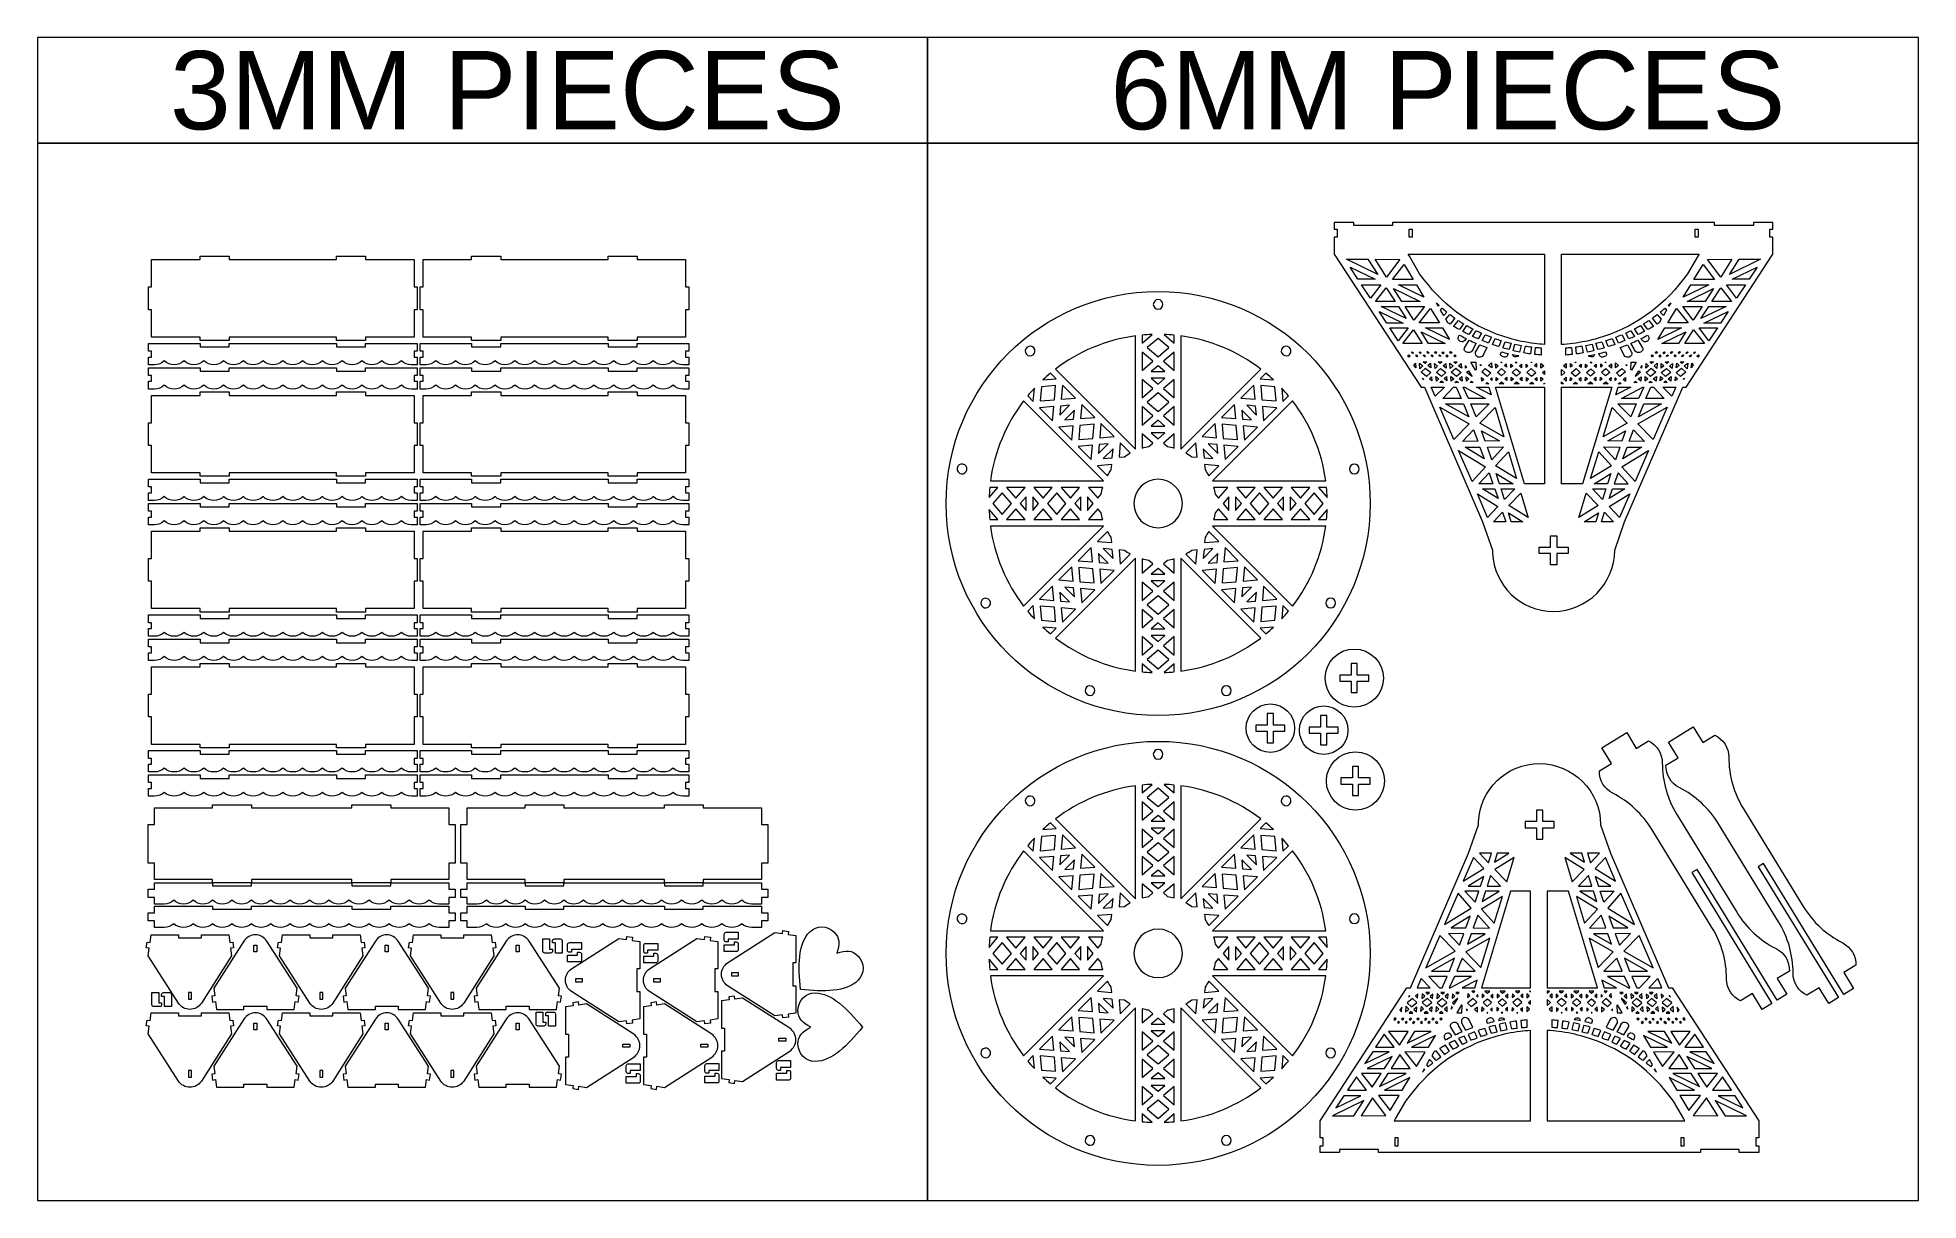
# Model space of a CAD drawing. Header units: millimetres. Extents: x -970 to 970, y -600 to 600.
import ezdxf

# ---------------------------------------------------------------- set-up
doc = ezdxf.new("R2010")
doc.units = ezdxf.units.MM
doc.header["$MEASUREMENT"] = 0
doc.layers.add('Camada 1', color=7, linetype='Continuous')
doc.styles.add('0', font='arial.ttf', dxfattribs={"height": 1})

msp = doc.modelspace()

# ---------------------------------------------------------------- texts
at = {"layer": 'Camada 1', "color": 142, "style": '0', "width": 1}
for s, p in [('3MM PIECES', (-833.2643, 505.0833)), ('6MM PIECES', (136.4671, 505.0833))]:
    msp.add_text(s, height=80.7889, dxfattribs=at).set_placement(p)

# ---------------------------------------------------------------- linework, layer by layer
at = {"layer": 'Camada 1', "color": 142, "lineweight": 20}
for points in [[(-969.7314, 490.8211), (-51.9448, 490.8211), (-51.9448, 599.6855), (-969.7314, 599.6855), (-969.7314, 490.8211)], [(-51.9447, 490.8211), (969.7313, 490.8211), (969.7313, 599.6855), (-51.9447, 599.6855), (-51.9447, 490.8211)], [(-969.7314, -599.6855), (-51.9448, -599.6855), (-51.9448, 490.8211), (-969.7314, 490.8211), (-969.7314, -599.6855)], [(-51.9447, -599.6855), (969.7313, -599.6855), (969.7313, 490.8211), (-51.9447, 490.8211), (-51.9447, -599.6855)]]:
    msp.add_lwpolyline(points, close=True, dxfattribs=at)
at = {"layer": 'Camada 1', "color": 230, "lineweight": 20}
for points, knots in [([(530.7073, 71.037), (530.7073, 71.037), (520.2792, 100.3923), (520.2792, 100.3923), (520.2792, 100.3923), (520.2792, 100.3923), (460.3573, 239.013), (460.3573, 239.013), (460.3573, 239.013), (460.3573, 239.013), (456.8532, 239.013), (456.8532, 239.013), (456.8532, 239.013), (456.8532, 239.013), (367.2833, 376.2495), (367.2833, 376.2495), (367.2833, 376.2495), (367.2833, 376.2495), (367.2833, 393.9852), (367.2833, 393.9852), (367.2833, 393.9852), (367.2833, 393.9852), (370.4614, 393.9852), (370.4614, 393.9852), (370.4614, 393.9852), (370.4614, 393.9852), (370.4614, 402.267), (370.4614, 402.267), (370.4614, 402.267), (370.4614, 402.267), (367.2833, 402.267), (367.2833, 402.267), (367.2833, 402.267), (367.2833, 402.267), (367.2833, 409.1261), (367.2833, 409.1261), (367.2833, 409.1261), (367.2833, 409.1261), (387.4614, 409.1261), (387.4614, 409.1261), (387.4614, 409.1261), (387.4614, 409.1261), (387.4614, 405.9511), (387.4614, 405.9511), (387.4614, 405.9511), (387.4614, 405.9511), (427.4614, 405.9511), (427.4614, 405.9511), (427.4614, 405.9511), (427.4614, 405.9511), (427.4614, 409.1261), (427.4614, 409.1261), (427.4614, 409.1261), (427.4614, 409.1261), (759.6014, 409.1261), (759.6014, 409.1261), (759.6014, 409.1261), (759.6014, 409.1261), (759.6014, 405.9511), (759.6014, 405.9511), (759.6014, 405.9511), (759.6014, 405.9511), (799.6014, 405.9511), (799.6014, 405.9511), (799.6014, 405.9511), (799.6014, 405.9511), (799.6014, 409.1261), (799.6014, 409.1261), (799.6014, 409.1261), (799.6014, 409.1261), (819.7764, 409.1261), (819.7764, 409.1261), (819.7764, 409.1261), (819.7764, 409.1261), (819.7764, 402.267), (819.7764, 402.267), (819.7764, 402.267), (819.7764, 402.267), (816.6014, 402.267), (816.6014, 402.267), (816.6014, 402.267), (816.6014, 402.267), (816.6014, 393.9852), (816.6014, 393.9852), (816.6014, 393.9852), (816.6014, 393.9852), (819.7764, 393.9852), (819.7764, 393.9852), (819.7764, 393.9852), (819.7764, 393.9852), (819.7764, 376.2495), (819.7764, 376.2495), (819.7764, 376.2495), (819.7764, 376.2495), (730.2065, 239.013), (730.2065, 239.013), (730.2065, 239.013), (730.2065, 239.013), (726.7024, 239.013), (726.7024, 239.013), (726.7024, 239.013), (726.7024, 239.013), (666.7805, 100.3923), (666.7805, 100.3923), (666.7805, 100.3923), (666.7805, 100.3923), (656.5977, 71.037), (656.5977, 71.037), (656.5977, 71.037), (656.5977, 36.1583), (628.0182, 7.8836), (593.6525, 7.8836), (593.6525, 7.8836), (559.2868, 7.8836), (532.1681, 34.5194), (530.5719, 67.9769), (530.5719, 67.9769), (530.5235, 68.9909), (530.7073, 70.0111), (530.7073, 71.037)], [0, 0, 0, 0, 0.032258065, 0.032258065, 0.032258065, 0.032258065, 0.064516129, 0.064516129, 0.064516129, 0.064516129, 0.096774194, 0.096774194, 0.096774194, 0.096774194, 0.129032258, 0.129032258, 0.129032258, 0.129032258, 0.161290323, 0.161290323, 0.161290323, 0.161290323, 0.193548387, 0.193548387, 0.193548387, 0.193548387, 0.225806452, 0.225806452, 0.225806452, 0.225806452, 0.258064516, 0.258064516, 0.258064516, 0.258064516, 0.290322581, 0.290322581, 0.290322581, 0.290322581, 0.322580645, 0.322580645, 0.322580645, 0.322580645, 0.35483871, 0.35483871, 0.35483871, 0.35483871, 0.387096774, 0.387096774, 0.387096774, 0.387096774, 0.419354839, 0.419354839, 0.419354839, 0.419354839, 0.451612903, 0.451612903, 0.451612903, 0.451612903, 0.483870968, 0.483870968, 0.483870968, 0.483870968, 0.516129032, 0.516129032, 0.516129032, 0.516129032, 0.548387097, 0.548387097, 0.548387097, 0.548387097, 0.580645161, 0.580645161, 0.580645161, 0.580645161, 0.612903226, 0.612903226, 0.612903226, 0.612903226, 0.64516129, 0.64516129, 0.64516129, 0.64516129, 0.677419355, 0.677419355, 0.677419355, 0.677419355, 0.709677419, 0.709677419, 0.709677419, 0.709677419, 0.741935484, 0.741935484, 0.741935484, 0.741935484, 0.774193548, 0.774193548, 0.774193548, 0.774193548, 0.806451613, 0.806451613, 0.806451613, 0.806451613, 0.838709677, 0.838709677, 0.838709677, 0.838709677, 0.870967742, 0.870967742, 0.870967742, 0.870967742, 0.903225806, 0.903225806, 0.903225806, 0.903225806, 0.935483871, 0.935483871, 0.935483871, 0.935483871, 1, 1, 1, 1]), ([(444.4614, 393.9852), (444.4614, 393.9852), (447.6364, 393.9852), (447.6364, 393.9852), (447.6364, 393.9852), (447.6364, 393.9852), (447.6364, 402.267), (447.6364, 402.267), (447.6364, 402.267), (447.6364, 402.267), (444.4614, 402.267), (444.4614, 402.267), (444.4614, 402.267), (444.4614, 402.267), (444.4614, 393.9852), (444.4614, 393.9852)], [0, 0, 0, 0, 0.2, 0.2, 0.2, 0.2, 0.4, 0.4, 0.4, 0.4, 0.6, 0.6, 0.6, 0.6, 1, 1, 1, 1]), ([(739.4264, 402.267), (739.4264, 402.267), (739.4264, 393.9852), (739.4264, 393.9852), (739.4264, 393.9852), (739.4264, 393.9852), (742.6014, 393.9852), (742.6014, 393.9852), (742.6014, 393.9852), (742.6014, 393.9852), (742.6014, 402.267), (742.6014, 402.267), (742.6014, 402.267), (742.6014, 402.267), (739.4264, 402.267), (739.4264, 402.267)], [0, 0, 0, 0, 0.2, 0.2, 0.2, 0.2, 0.4, 0.4, 0.4, 0.4, 0.6, 0.6, 0.6, 0.6, 1, 1, 1, 1]), ([(412.2702, 355.3059), (412.2702, 355.3059), (402.1055, 371.0582), (402.1055, 371.0582), (402.1055, 371.0582), (402.1055, 371.0582), (380.1345, 371.1733), (380.1345, 371.1733), (380.1345, 371.1733), (380.1345, 371.1733), (412.2702, 355.3059), (412.2702, 355.3059)], [0, 0, 0, 0, 0.25, 0.25, 0.25, 0.25, 0.5, 0.5, 0.5, 0.5, 1, 1, 1, 1]), ([(421.1961, 352.6456), (421.1961, 352.6456), (434.949, 370.8896), (434.949, 370.8896), (434.949, 370.8896), (434.949, 370.8896), (409.5431, 371.0224), (409.5431, 371.0224), (409.5431, 371.0224), (409.5431, 371.0224), (421.1961, 352.6456), (421.1961, 352.6456)], [0, 0, 0, 0, 0.25, 0.25, 0.25, 0.25, 0.5, 0.5, 0.5, 0.5, 1, 1, 1, 1]), ([(460.1873, 349.9635), (482.2374, 320.5644), (512.5161, 299.6994), (547.5824, 289.5688), (547.5824, 289.5688), (556.0965, 287.1091), (564.8223, 285.2925), (573.6086, 284.169), (573.6086, 284.169), (577.0958, 283.7232), (580.6276, 283.3761), (584.1597, 283.1675), (584.1597, 283.1675), (584.1597, 283.1675), (584.1597, 376.2494), (584.1597, 376.2494), (584.1597, 376.2494), (584.1597, 376.2494), (443.5138, 376.2495), (443.5138, 376.2495), (443.5138, 376.2495), (443.5138, 376.2495), (444.8182, 374.1628), (444.8182, 374.1628), (444.8182, 374.1628), (444.8182, 374.1628), (455.3322, 356.0514), (455.3322, 356.0514), (455.3322, 356.0514), (455.3322, 356.0514), (460.1873, 349.9635), (460.1873, 349.9635)], [0, 0, 0, 0, 0.111111111, 0.111111111, 0.111111111, 0.111111111, 0.222222222, 0.222222222, 0.222222222, 0.222222222, 0.333333333, 0.333333333, 0.333333333, 0.333333333, 0.444444444, 0.444444444, 0.444444444, 0.444444444, 0.555555556, 0.555555556, 0.555555556, 0.555555556, 0.666666667, 0.666666667, 0.666666667, 0.666666667, 0.777777778, 0.777777778, 0.777777778, 0.777777778, 1, 1, 1, 1]), ([(639.4773, 289.5688), (674.5436, 299.6994), (704.8223, 320.5644), (726.8724, 349.9635), (726.8724, 349.9635), (726.8724, 349.9635), (731.7275, 356.0514), (731.7275, 356.0514), (731.7275, 356.0514), (731.7275, 356.0514), (742.2564, 374.1877), (742.2564, 374.1877), (742.2564, 374.1877), (742.2564, 374.1877), (743.5459, 376.2495), (743.5459, 376.2495), (743.5459, 376.2495), (743.5459, 376.2495), (601.6024, 376.2494), (601.6024, 376.2494), (601.6024, 376.2494), (601.6024, 376.2494), (601.6024, 283.0972), (601.6024, 283.0972), (601.6024, 283.0972), (605.5664, 283.2925), (609.5367, 283.6686), (613.4511, 284.169), (613.4511, 284.169), (622.2374, 285.2925), (630.9632, 287.1091), (639.4773, 289.5688)], [0, 0, 0, 0, 0.111111111, 0.111111111, 0.111111111, 0.111111111, 0.222222222, 0.222222222, 0.222222222, 0.222222222, 0.333333333, 0.333333333, 0.333333333, 0.333333333, 0.444444444, 0.444444444, 0.444444444, 0.444444444, 0.555555556, 0.555555556, 0.555555556, 0.555555556, 0.666666667, 0.666666667, 0.666666667, 0.666666667, 0.777777778, 0.777777778, 0.777777778, 0.777777778, 1, 1, 1, 1]), ([(765.8636, 352.6456), (765.8636, 352.6456), (777.5166, 371.0224), (777.5166, 371.0224), (777.5166, 371.0224), (777.5166, 371.0224), (752.1107, 370.8896), (752.1107, 370.8896), (752.1107, 370.8896), (752.1107, 370.8896), (765.8636, 352.6456), (765.8636, 352.6456)], [0, 0, 0, 0, 0.25, 0.25, 0.25, 0.25, 0.5, 0.5, 0.5, 0.5, 1, 1, 1, 1]), ([(774.7895, 355.3059), (774.7895, 355.3059), (806.9252, 371.1733), (806.9252, 371.1733), (806.9252, 371.1733), (806.9252, 371.1733), (784.9542, 371.0582), (784.9542, 371.0582), (784.9542, 371.0582), (784.9542, 371.0582), (774.7895, 355.3059), (774.7895, 355.3059)], [0, 0, 0, 0, 0.25, 0.25, 0.25, 0.25, 0.5, 0.5, 0.5, 0.5, 1, 1, 1, 1]), ([(391.7821, 350.6057), (391.7821, 350.6057), (409.4308, 350.3878), (409.4308, 350.3878), (409.4308, 350.3878), (409.4308, 350.3878), (383.6802, 363.0192), (383.6802, 363.0192), (383.6802, 363.0192), (383.6802, 363.0192), (391.7821, 350.6057), (391.7821, 350.6057)], [0, 0, 0, 0, 0.25, 0.25, 0.25, 0.25, 0.5, 0.5, 0.5, 0.5, 1, 1, 1, 1]), ([(427.568, 350.2393), (427.568, 350.2393), (448.7773, 350.1417), (448.7773, 350.1417), (448.7773, 350.1417), (448.7773, 350.1417), (439.4099, 365.6165), (439.4099, 365.6165), (439.4099, 365.6165), (439.4099, 365.6165), (427.568, 350.2393), (427.568, 350.2393)], [0, 0, 0, 0, 0.25, 0.25, 0.25, 0.25, 0.5, 0.5, 0.5, 0.5, 1, 1, 1, 1]), ([(738.2823, 350.1417), (738.2823, 350.1417), (759.4916, 350.2393), (759.4916, 350.2393), (759.4916, 350.2393), (759.4916, 350.2393), (747.6498, 365.6165), (747.6498, 365.6165), (747.6498, 365.6165), (747.6498, 365.6165), (738.2823, 350.1417), (738.2823, 350.1417)], [0, 0, 0, 0, 0.25, 0.25, 0.25, 0.25, 0.5, 0.5, 0.5, 0.5, 1, 1, 1, 1]), ([(795.2776, 350.6057), (795.2776, 350.6057), (803.3795, 363.0192), (803.3795, 363.0192), (803.3795, 363.0192), (803.3795, 363.0192), (777.6289, 350.3878), (777.6289, 350.3878), (777.6289, 350.3878), (777.6289, 350.3878), (795.2776, 350.6057), (795.2776, 350.6057)], [0, 0, 0, 0, 0.25, 0.25, 0.25, 0.25, 0.5, 0.5, 0.5, 0.5, 1, 1, 1, 1]), ([(404.7212, 330.7807), (404.7212, 330.7807), (415.2694, 344.7796), (415.2694, 344.7796), (415.2694, 344.7796), (415.2694, 344.7796), (395.5847, 344.7796), (395.5847, 344.7796), (395.5847, 344.7796), (395.5847, 344.7796), (404.7212, 330.7807), (404.7212, 330.7807)], [0, 0, 0, 0, 0.25, 0.25, 0.25, 0.25, 0.5, 0.5, 0.5, 0.5, 1, 1, 1, 1]), ([(430.2252, 327.4702), (430.2252, 327.4702), (421.0225, 341.7364), (421.0225, 341.7364), (421.0225, 341.7364), (421.0225, 341.7364), (409.9754, 327.3869), (409.9754, 327.3869), (409.9754, 327.3869), (409.9754, 327.3869), (430.2252, 327.4702), (430.2252, 327.4702)], [0, 0, 0, 0, 0.25, 0.25, 0.25, 0.25, 0.5, 0.5, 0.5, 0.5, 1, 1, 1, 1]), ([(437.1436, 327.5035), (437.1436, 327.5035), (455.9328, 327.5794), (455.9328, 327.5794), (455.9328, 327.5794), (455.9328, 327.5794), (428.586, 340.9965), (428.586, 340.9965), (428.586, 340.9965), (428.586, 340.9965), (437.1436, 327.5035), (437.1436, 327.5035)], [0, 0, 0, 0, 0.25, 0.25, 0.25, 0.25, 0.5, 0.5, 0.5, 0.5, 1, 1, 1, 1]), ([(433.5855, 344.7796), (433.5855, 344.7796), (459.8792, 331.7927), (459.8792, 331.7927), (459.8792, 331.7927), (459.8792, 331.7927), (452.0208, 344.7796), (452.0208, 344.7796), (452.0208, 344.7796), (452.0208, 344.7796), (433.5855, 344.7796), (433.5855, 344.7796)], [0, 0, 0, 0, 0.25, 0.25, 0.25, 0.25, 0.5, 0.5, 0.5, 0.5, 1, 1, 1, 1]), ([(727.1805, 331.7927), (727.1805, 331.7927), (753.4742, 344.7796), (753.4742, 344.7796), (753.4742, 344.7796), (753.4742, 344.7796), (735.0389, 344.7796), (735.0389, 344.7796), (735.0389, 344.7796), (735.0389, 344.7796), (727.1805, 331.7927), (727.1805, 331.7927)], [0, 0, 0, 0, 0.25, 0.25, 0.25, 0.25, 0.5, 0.5, 0.5, 0.5, 1, 1, 1, 1]), ([(731.1269, 327.5794), (731.1269, 327.5794), (749.9161, 327.5035), (749.9161, 327.5035), (749.9161, 327.5035), (749.9161, 327.5035), (758.4737, 340.9965), (758.4737, 340.9965), (758.4737, 340.9965), (758.4737, 340.9965), (731.1269, 327.5794), (731.1269, 327.5794)], [0, 0, 0, 0, 0.25, 0.25, 0.25, 0.25, 0.5, 0.5, 0.5, 0.5, 1, 1, 1, 1]), ([(756.8345, 327.4702), (756.8345, 327.4702), (777.0843, 327.3869), (777.0843, 327.3869), (777.0843, 327.3869), (777.0843, 327.3869), (766.0372, 341.7364), (766.0372, 341.7364), (766.0372, 341.7364), (766.0372, 341.7364), (756.8345, 327.4702), (756.8345, 327.4702)], [0, 0, 0, 0, 0.25, 0.25, 0.25, 0.25, 0.5, 0.5, 0.5, 0.5, 1, 1, 1, 1]), ([(782.3385, 330.7807), (782.3385, 330.7807), (791.475, 344.7796), (791.475, 344.7796), (791.475, 344.7796), (791.475, 344.7796), (771.7903, 344.7796), (771.7903, 344.7796), (771.7903, 344.7796), (771.7903, 344.7796), (782.3385, 330.7807), (782.3385, 330.7807)], [0, 0, 0, 0, 0.25, 0.25, 0.25, 0.25, 0.5, 0.5, 0.5, 0.5, 1, 1, 1, 1]), ([(421.5037, 305.0671), (421.5037, 305.0671), (438.4088, 305.1946), (438.4088, 305.1946), (438.4088, 305.1946), (438.4088, 305.1946), (413.5426, 317.2648), (413.5426, 317.2648), (413.5426, 317.2648), (413.5426, 317.2648), (421.5037, 305.0671), (421.5037, 305.0671)], [0, 0, 0, 0, 0.25, 0.25, 0.25, 0.25, 0.5, 0.5, 0.5, 0.5, 1, 1, 1, 1]), ([(441.5401, 309.9332), (441.5401, 309.9332), (433.5431, 322.3298), (433.5431, 322.3298), (433.5431, 322.3298), (433.5431, 322.3298), (415.6594, 322.4284), (415.6594, 322.4284), (415.6594, 322.4284), (415.6594, 322.4284), (441.5401, 309.9332), (441.5401, 309.9332)], [0, 0, 0, 0, 0.25, 0.25, 0.25, 0.25, 0.5, 0.5, 0.5, 0.5, 1, 1, 1, 1]), ([(449.4668, 308.0694), (449.4668, 308.0694), (460.2992, 322.1838), (460.2992, 322.1838), (460.2992, 322.1838), (460.2992, 322.1838), (440.448, 322.2888), (440.448, 322.2888), (440.448, 322.2888), (440.448, 322.2888), (449.4668, 308.0694), (449.4668, 308.0694)], [0, 0, 0, 0, 0.25, 0.25, 0.25, 0.25, 0.5, 0.5, 0.5, 0.5, 1, 1, 1, 1]), ([(454.7782, 305.3194), (454.7782, 305.3194), (475.8084, 305.4788), (475.8084, 305.4788), (475.8084, 305.4788), (475.8084, 305.4788), (466.7681, 320.4161), (466.7681, 320.4161), (466.7681, 320.4161), (466.7681, 320.4161), (454.7782, 305.3194), (454.7782, 305.3194)], [0, 0, 0, 0, 0.25, 0.25, 0.25, 0.25, 0.5, 0.5, 0.5, 0.5, 1, 1, 1, 1]), ([(474.7337, 322.6261), (474.7337, 322.6261), (475.4204, 323.4427), (475.4204, 323.4427), (475.4204, 323.4427), (474.968, 323.8756), (474.5215, 324.311), (474.0845, 324.7451), (474.0845, 324.7451), (473.6416, 325.169), (473.2002, 325.5963), (472.7612, 326.0271), (472.7612, 326.0271), (472.7612, 326.0271), (474.7337, 322.6261), (474.7337, 322.6261)], [0, 0, 0, 0, 0.2, 0.2, 0.2, 0.2, 0.4, 0.4, 0.4, 0.4, 0.6, 0.6, 0.6, 0.6, 1, 1, 1, 1]), ([(480.2263, 313.1637), (480.2263, 313.1637), (483.5368, 316.4571), (483.5368, 316.4571), (483.5368, 316.4571), (483.011, 316.8948), (482.4951, 317.3444), (481.965, 317.7773), (481.965, 317.7773), (481.4632, 318.1873), (480.966, 318.6029), (480.4711, 319.021), (480.4711, 319.021), (479.8439, 319.5508), (479.1972, 320.0557), (478.5668, 320.5813), (478.5668, 320.5813), (478.5668, 320.5813), (477.0321, 318.6628), (477.0321, 318.6628), (477.0321, 318.6628), (477.0321, 318.6628), (480.2263, 313.1637), (480.2263, 313.1637)], [0, 0, 0, 0, 0.142857143, 0.142857143, 0.142857143, 0.142857143, 0.285714286, 0.285714286, 0.285714286, 0.285714286, 0.428571429, 0.428571429, 0.428571429, 0.428571429, 0.571428571, 0.571428571, 0.571428571, 0.571428571, 0.714285714, 0.714285714, 0.714285714, 0.714285714, 1, 1, 1, 1]), ([(486.8501, 304.0989), (486.8501, 304.0989), (491.6344, 310.4319), (491.6344, 310.4319), (491.6344, 310.4319), (490.1049, 311.5092), (488.5966, 312.6161), (487.1009, 313.7413), (487.1009, 313.7413), (487.1009, 313.7413), (486.7067, 314.0318), (486.7067, 314.0318), (486.7067, 314.0318), (486.7067, 314.0318), (482.4147, 309.3905), (482.4147, 309.3905), (482.4147, 309.3905), (482.4147, 309.3905), (484.6622, 305.5224), (484.6622, 305.5224), (484.6622, 305.5224), (485.3822, 305.0363), (486.1155, 304.5643), (486.8501, 304.0989)], [0, 0, 0, 0, 0.142857143, 0.142857143, 0.142857143, 0.142857143, 0.285714286, 0.285714286, 0.285714286, 0.285714286, 0.428571429, 0.428571429, 0.428571429, 0.428571429, 0.571428571, 0.571428571, 0.571428571, 0.571428571, 0.714285714, 0.714285714, 0.714285714, 0.714285714, 1, 1, 1, 1]), ([(695.4253, 310.4319), (695.4253, 310.4319), (700.2096, 304.0989), (700.2096, 304.0989), (700.2096, 304.0989), (700.9442, 304.5643), (701.6775, 305.0363), (702.3976, 305.5224), (702.3976, 305.5224), (702.3976, 305.5224), (704.645, 309.3905), (704.645, 309.3905), (704.645, 309.3905), (704.645, 309.3905), (700.3531, 314.0318), (700.3531, 314.0318), (700.3531, 314.0318), (700.3531, 314.0318), (699.9588, 313.7413), (699.9588, 313.7413), (699.9588, 313.7413), (698.4631, 312.6161), (696.9548, 311.5092), (695.4253, 310.4319)], [0, 0, 0, 0, 0.142857143, 0.142857143, 0.142857143, 0.142857143, 0.285714286, 0.285714286, 0.285714286, 0.285714286, 0.428571429, 0.428571429, 0.428571429, 0.428571429, 0.571428571, 0.571428571, 0.571428571, 0.571428571, 0.714285714, 0.714285714, 0.714285714, 0.714285714, 1, 1, 1, 1]), ([(703.5229, 316.4571), (703.5229, 316.4571), (706.8334, 313.1637), (706.8334, 313.1637), (706.8334, 313.1637), (706.8334, 313.1637), (710.0276, 318.6628), (710.0276, 318.6628), (710.0276, 318.6628), (710.0276, 318.6628), (708.4929, 320.5813), (708.4929, 320.5813), (708.4929, 320.5813), (707.8625, 320.0557), (707.2158, 319.5508), (706.5885, 319.021), (706.5885, 319.021), (706.0937, 318.6029), (705.5965, 318.1873), (705.0947, 317.7773), (705.0947, 317.7773), (704.5646, 317.3444), (704.0487, 316.8948), (703.5229, 316.4571)], [0, 0, 0, 0, 0.142857143, 0.142857143, 0.142857143, 0.142857143, 0.285714286, 0.285714286, 0.285714286, 0.285714286, 0.428571429, 0.428571429, 0.428571429, 0.428571429, 0.571428571, 0.571428571, 0.571428571, 0.571428571, 0.714285714, 0.714285714, 0.714285714, 0.714285714, 1, 1, 1, 1]), ([(711.2513, 305.4788), (711.2513, 305.4788), (732.2815, 305.3194), (732.2815, 305.3194), (732.2815, 305.3194), (732.2815, 305.3194), (720.2916, 320.4161), (720.2916, 320.4161), (720.2916, 320.4161), (720.2916, 320.4161), (711.2513, 305.4788), (711.2513, 305.4788)], [0, 0, 0, 0, 0.25, 0.25, 0.25, 0.25, 0.5, 0.5, 0.5, 0.5, 1, 1, 1, 1]), ([(712.326, 322.6261), (712.326, 322.6261), (714.2985, 326.0271), (714.2985, 326.0271), (714.2985, 326.0271), (713.8594, 325.5963), (713.4181, 325.169), (712.9752, 324.7451), (712.9752, 324.7451), (712.5382, 324.311), (712.0917, 323.8756), (711.6393, 323.4427), (711.6393, 323.4427), (711.6393, 323.4427), (712.326, 322.6261), (712.326, 322.6261)], [0, 0, 0, 0, 0.2, 0.2, 0.2, 0.2, 0.4, 0.4, 0.4, 0.4, 0.6, 0.6, 0.6, 0.6, 1, 1, 1, 1]), ([(726.7605, 322.1838), (726.7605, 322.1838), (737.5929, 308.0694), (737.5929, 308.0694), (737.5929, 308.0694), (737.5929, 308.0694), (746.6117, 322.2888), (746.6117, 322.2888), (746.6117, 322.2888), (746.6117, 322.2888), (726.7605, 322.1838), (726.7605, 322.1838)], [0, 0, 0, 0, 0.25, 0.25, 0.25, 0.25, 0.5, 0.5, 0.5, 0.5, 1, 1, 1, 1]), ([(745.5196, 309.9332), (745.5196, 309.9332), (771.4003, 322.4284), (771.4003, 322.4284), (771.4003, 322.4284), (771.4003, 322.4284), (753.5166, 322.3298), (753.5166, 322.3298), (753.5166, 322.3298), (753.5166, 322.3298), (745.5196, 309.9332), (745.5196, 309.9332)], [0, 0, 0, 0, 0.25, 0.25, 0.25, 0.25, 0.5, 0.5, 0.5, 0.5, 1, 1, 1, 1]), ([(748.6509, 305.1946), (748.6509, 305.1946), (765.5559, 305.0671), (765.5559, 305.0671), (765.5559, 305.0671), (765.5559, 305.0671), (773.517, 317.2648), (773.517, 317.2648), (773.517, 317.2648), (773.517, 317.2648), (748.6509, 305.1946), (748.6509, 305.1946)], [0, 0, 0, 0, 0.25, 0.25, 0.25, 0.25, 0.5, 0.5, 0.5, 0.5, 1, 1, 1, 1]), ([(433.298, 286.9963), (433.298, 286.9963), (443.5445, 300.3496), (443.5445, 300.3496), (443.5445, 300.3496), (443.5445, 300.3496), (424.5576, 300.388), (424.5576, 300.388), (424.5576, 300.388), (424.5576, 300.388), (433.298, 286.9963), (433.298, 286.9963)], [0, 0, 0, 0, 0.25, 0.25, 0.25, 0.25, 0.5, 0.5, 0.5, 0.5, 1, 1, 1, 1]), ([(458.1707, 284.1537), (458.1707, 284.1537), (449.1155, 298.189), (449.1155, 298.189), (449.1155, 298.189), (449.1155, 298.189), (437.9959, 284.19), (437.9959, 284.19), (437.9959, 284.19), (437.9959, 284.19), (458.1707, 284.1537), (458.1707, 284.1537)], [0, 0, 0, 0, 0.25, 0.25, 0.25, 0.25, 0.5, 0.5, 0.5, 0.5, 1, 1, 1, 1]), ([(464.6436, 284.1389), (464.6436, 284.1389), (481.8632, 284.1031), (481.8632, 284.1031), (481.8632, 284.1031), (481.8632, 284.1031), (457.018, 296.1638), (457.018, 296.1638), (457.018, 296.1638), (457.018, 296.1638), (464.6436, 284.1389), (464.6436, 284.1389)], [0, 0, 0, 0, 0.25, 0.25, 0.25, 0.25, 0.5, 0.5, 0.5, 0.5, 1, 1, 1, 1]), ([(461.4687, 300.3117), (461.4687, 300.3117), (486.1487, 288.392), (486.1487, 288.392), (486.1487, 288.392), (486.1487, 288.392), (478.958, 300.2718), (478.958, 300.2718), (478.958, 300.2718), (478.958, 300.2718), (461.4687, 300.3117), (461.4687, 300.3117)], [0, 0, 0, 0, 0.25, 0.25, 0.25, 0.25, 0.5, 0.5, 0.5, 0.5, 1, 1, 1, 1]), ([(496.4391, 298.4385), (496.4391, 298.4385), (500.8155, 304.4379), (500.8155, 304.4379), (500.8155, 304.4379), (499.886, 304.9988), (498.9606, 305.5673), (498.0427, 306.1475), (498.0427, 306.1475), (497.1719, 306.6978), (496.31, 307.2625), (495.4507, 307.8311), (495.4507, 307.8311), (495.4507, 307.8311), (490.4936, 301.8579), (490.4936, 301.8579), (490.4936, 301.8579), (492.4546, 300.6821), (494.4389, 299.5446), (496.4391, 298.4385)], [0, 0, 0, 0, 0.166666667, 0.166666667, 0.166666667, 0.166666667, 0.333333333, 0.333333333, 0.333333333, 0.333333333, 0.5, 0.5, 0.5, 0.5, 0.666666667, 0.666666667, 0.666666667, 0.666666667, 1, 1, 1, 1]), ([(500.0876, 285.9498), (501.5282, 286.3647), (502.5782, 287.8323), (503.2831, 289.1967), (503.2831, 289.1967), (500.946, 290.3733), (498.6367, 291.6072), (496.3631, 292.9043), (496.3631, 292.9043), (495.5954, 291.6955), (494.9367, 289.9191), (495.2722, 288.6065), (495.2722, 288.6065), (495.5591, 287.4842), (496.5022, 286.8065), (497.5042, 286.3592), (497.5042, 286.3592), (497.5564, 286.3358), (497.6009, 286.3109), (497.6452, 286.2799), (497.6452, 286.2799), (498.3175, 285.8448), (499.3317, 285.7321), (500.0876, 285.9498)], [0, 0, 0, 0, 0.142857143, 0.142857143, 0.142857143, 0.142857143, 0.285714286, 0.285714286, 0.285714286, 0.285714286, 0.428571429, 0.428571429, 0.428571429, 0.428571429, 0.571428571, 0.571428571, 0.571428571, 0.571428571, 0.714285714, 0.714285714, 0.714285714, 0.714285714, 1, 1, 1, 1]), ([(499.8874, 296.5749), (501.9902, 295.4621), (504.1103, 294.383), (506.2453, 293.3352), (506.2453, 293.3352), (506.2453, 293.3352), (510.2014, 299.2179), (510.2014, 299.2179), (510.2014, 299.2179), (508.1198, 300.2938), (506.0529, 301.4033), (504.0185, 302.5674), (504.0185, 302.5674), (504.0185, 302.5674), (499.8874, 296.5749), (499.8874, 296.5749)], [0, 0, 0, 0, 0.2, 0.2, 0.2, 0.2, 0.4, 0.4, 0.4, 0.4, 0.6, 0.6, 0.6, 0.6, 1, 1, 1, 1]), ([(510.0997, 291.4846), (512.0167, 290.5898), (513.9446, 289.7213), (515.8742, 288.8834), (515.8742, 288.8834), (515.8742, 288.8834), (519.0735, 294.8946), (519.0735, 294.8946), (519.0735, 294.8946), (517.3121, 295.6872), (515.5685, 296.5175), (513.8335, 297.3672), (513.8335, 297.3672), (513.8335, 297.3672), (510.0997, 291.4846), (510.0997, 291.4846)], [0, 0, 0, 0, 0.2, 0.2, 0.2, 0.2, 0.4, 0.4, 0.4, 0.4, 0.6, 0.6, 0.6, 0.6, 1, 1, 1, 1]), ([(519.9475, 287.1731), (522.1509, 286.2659), (524.3689, 285.3946), (526.6007, 284.5601), (526.6007, 284.5601), (526.6007, 284.5601), (528.2733, 288.1327), (528.2733, 288.1327), (528.2733, 288.1327), (528.2733, 288.1327), (529.4035, 290.7015), (529.4035, 290.7015), (529.4035, 290.7015), (527.2068, 291.5195), (525.0211, 292.3714), (522.8583, 293.2772), (522.8583, 293.2772), (522.8583, 293.2772), (519.9475, 287.1731), (519.9475, 287.1731)], [0, 0, 0, 0, 0.166666667, 0.166666667, 0.166666667, 0.166666667, 0.333333333, 0.333333333, 0.333333333, 0.333333333, 0.5, 0.5, 0.5, 0.5, 0.666666667, 0.666666667, 0.666666667, 0.666666667, 1, 1, 1, 1]), ([(658.7864, 288.1327), (658.7864, 288.1327), (660.459, 284.5601), (660.459, 284.5601), (660.459, 284.5601), (662.6908, 285.3946), (664.9088, 286.2659), (667.1123, 287.1731), (667.1123, 287.1731), (667.1123, 287.1731), (664.2014, 293.2772), (664.2014, 293.2772), (664.2014, 293.2772), (662.0386, 292.3714), (659.8529, 291.5195), (657.6562, 290.7015), (657.6562, 290.7015), (657.6562, 290.7015), (658.7864, 288.1327), (658.7864, 288.1327)], [0, 0, 0, 0, 0.166666667, 0.166666667, 0.166666667, 0.166666667, 0.333333333, 0.333333333, 0.333333333, 0.333333333, 0.5, 0.5, 0.5, 0.5, 0.666666667, 0.666666667, 0.666666667, 0.666666667, 1, 1, 1, 1]), ([(671.1856, 288.8834), (673.1151, 289.7213), (675.043, 290.5898), (676.9601, 291.4846), (676.9601, 291.4846), (676.9601, 291.4846), (673.2262, 297.3672), (673.2262, 297.3672), (673.2262, 297.3672), (671.4912, 296.5175), (669.7476, 295.6872), (667.9862, 294.8946), (667.9862, 294.8946), (667.9862, 294.8946), (671.1856, 288.8834), (671.1856, 288.8834)], [0, 0, 0, 0, 0.2, 0.2, 0.2, 0.2, 0.4, 0.4, 0.4, 0.4, 0.6, 0.6, 0.6, 0.6, 1, 1, 1, 1]), ([(680.8144, 293.3352), (682.9494, 294.383), (685.0696, 295.4621), (687.1723, 296.5749), (687.1723, 296.5749), (687.1723, 296.5749), (683.0412, 302.5674), (683.0412, 302.5674), (683.0412, 302.5674), (681.0068, 301.4033), (678.9399, 300.2938), (676.8583, 299.2179), (676.8583, 299.2179), (676.8583, 299.2179), (680.8144, 293.3352), (680.8144, 293.3352)], [0, 0, 0, 0, 0.2, 0.2, 0.2, 0.2, 0.4, 0.4, 0.4, 0.4, 0.6, 0.6, 0.6, 0.6, 1, 1, 1, 1]), ([(686.9721, 285.9498), (687.7281, 285.7321), (688.7422, 285.8448), (689.4145, 286.2799), (689.4145, 286.2799), (689.4588, 286.3109), (689.5033, 286.3358), (689.5555, 286.3592), (689.5555, 286.3592), (690.5575, 286.8065), (691.5006, 287.4842), (691.7875, 288.6065), (691.7875, 288.6065), (692.1231, 289.9191), (691.4643, 291.6955), (690.6966, 292.9043), (690.6966, 292.9043), (688.423, 291.6072), (686.1137, 290.3733), (683.7766, 289.1967), (683.7766, 289.1967), (684.4815, 287.8323), (685.5315, 286.3647), (686.9721, 285.9498)], [0, 0, 0, 0, 0.142857143, 0.142857143, 0.142857143, 0.142857143, 0.285714286, 0.285714286, 0.285714286, 0.285714286, 0.428571429, 0.428571429, 0.428571429, 0.428571429, 0.571428571, 0.571428571, 0.571428571, 0.571428571, 0.714285714, 0.714285714, 0.714285714, 0.714285714, 1, 1, 1, 1]), ([(686.2442, 304.4379), (686.2442, 304.4379), (690.6206, 298.4385), (690.6206, 298.4385), (690.6206, 298.4385), (692.6208, 299.5446), (694.6051, 300.6821), (696.5661, 301.8579), (696.5661, 301.8579), (696.5661, 301.8579), (691.609, 307.8311), (691.609, 307.8311), (691.609, 307.8311), (690.7497, 307.2625), (689.8878, 306.6978), (689.017, 306.1475), (689.017, 306.1475), (688.0991, 305.5673), (687.1737, 304.9988), (686.2442, 304.4379)], [0, 0, 0, 0, 0.166666667, 0.166666667, 0.166666667, 0.166666667, 0.333333333, 0.333333333, 0.333333333, 0.333333333, 0.5, 0.5, 0.5, 0.5, 0.666666667, 0.666666667, 0.666666667, 0.666666667, 1, 1, 1, 1]), ([(700.911, 288.392), (700.911, 288.392), (725.591, 300.3117), (725.591, 300.3117), (725.591, 300.3117), (725.591, 300.3117), (708.1017, 300.2718), (708.1017, 300.2718), (708.1017, 300.2718), (708.1017, 300.2718), (700.911, 288.392), (700.911, 288.392)], [0, 0, 0, 0, 0.25, 0.25, 0.25, 0.25, 0.5, 0.5, 0.5, 0.5, 1, 1, 1, 1]), ([(705.1965, 284.1031), (705.1965, 284.1031), (722.4161, 284.1389), (722.4161, 284.1389), (722.4161, 284.1389), (722.4161, 284.1389), (730.0417, 296.1638), (730.0417, 296.1638), (730.0417, 296.1638), (730.0417, 296.1638), (705.1965, 284.1031), (705.1965, 284.1031)], [0, 0, 0, 0, 0.25, 0.25, 0.25, 0.25, 0.5, 0.5, 0.5, 0.5, 1, 1, 1, 1]), ([(728.889, 284.1537), (728.889, 284.1537), (749.0638, 284.19), (749.0638, 284.19), (749.0638, 284.19), (749.0638, 284.19), (737.9442, 298.189), (737.9442, 298.189), (737.9442, 298.189), (737.9442, 298.189), (728.889, 284.1537), (728.889, 284.1537)], [0, 0, 0, 0, 0.25, 0.25, 0.25, 0.25, 0.5, 0.5, 0.5, 0.5, 1, 1, 1, 1]), ([(743.5152, 300.3496), (743.5152, 300.3496), (753.7617, 286.9963), (753.7617, 286.9963), (753.7617, 286.9963), (753.7617, 286.9963), (762.5021, 300.388), (762.5021, 300.388), (762.5021, 300.388), (762.5021, 300.388), (743.5152, 300.3496), (743.5152, 300.3496)], [0, 0, 0, 0, 0.25, 0.25, 0.25, 0.25, 0.5, 0.5, 0.5, 0.5, 1, 1, 1, 1]), ([(444.4326, 269.936), (444.4326, 269.936), (445.732, 271.1968), (445.732, 271.1968), (445.732, 271.1968), (445.732, 271.1968), (444.1889, 272.4301), (444.1889, 272.4301), (444.1889, 272.4301), (444.1889, 272.4301), (443.3206, 271.6398), (443.3206, 271.6398), (443.3206, 271.6398), (443.3206, 271.6398), (444.4326, 269.936), (444.4326, 269.936)], [0, 0, 0, 0, 0.2, 0.2, 0.2, 0.2, 0.4, 0.4, 0.4, 0.4, 0.6, 0.6, 0.6, 0.6, 1, 1, 1, 1]), ([(448.5014, 273.8799), (448.5014, 273.8799), (449.2123, 274.5698), (449.2123, 274.5698), (449.2123, 274.5698), (449.2123, 274.5698), (447.7604, 275.6954), (447.7604, 275.6954), (447.7604, 275.6954), (447.7604, 275.6954), (447.0563, 275.0522), (447.0563, 275.0522), (447.0563, 275.0522), (447.0563, 275.0522), (448.5014, 273.8799), (448.5014, 273.8799)], [0, 0, 0, 0, 0.2, 0.2, 0.2, 0.2, 0.4, 0.4, 0.4, 0.4, 0.6, 0.6, 0.6, 0.6, 1, 1, 1, 1]), ([(451.3335, 271.5816), (451.3335, 271.5816), (452.8436, 270.3585), (452.8436, 270.3585), (452.8436, 270.3585), (452.8436, 270.3585), (453.6307, 271.1531), (453.6307, 271.1531), (453.6307, 271.1531), (453.6307, 271.1531), (452.1016, 272.3343), (452.1016, 272.3343), (452.1016, 272.3343), (452.1016, 272.3343), (451.3335, 271.5816), (451.3335, 271.5816)], [0, 0, 0, 0, 0.2, 0.2, 0.2, 0.2, 0.4, 0.4, 0.4, 0.4, 0.6, 0.6, 0.6, 0.6, 1, 1, 1, 1]), ([(456.3609, 273.9092), (456.3609, 273.9092), (457.0449, 274.5997), (457.0449, 274.5997), (457.0449, 274.5997), (457.0449, 274.5997), (455.5687, 275.7353), (455.5687, 275.7353), (455.5687, 275.7353), (455.5687, 275.7353), (454.8705, 275.0502), (454.8705, 275.0502), (454.8705, 275.0502), (454.8705, 275.0502), (456.3609, 273.9092), (456.3609, 273.9092)], [0, 0, 0, 0, 0.2, 0.2, 0.2, 0.2, 0.4, 0.4, 0.4, 0.4, 0.6, 0.6, 0.6, 0.6, 1, 1, 1, 1]), ([(460.7808, 270.5202), (460.7808, 270.5202), (461.4841, 271.1894), (461.4841, 271.1894), (461.4841, 271.1894), (461.4841, 271.1894), (459.8928, 272.4121), (459.8928, 272.4121), (459.8928, 272.4121), (459.8928, 272.4121), (459.1963, 271.7359), (459.1963, 271.7359), (459.1963, 271.7359), (459.1963, 271.7359), (460.7808, 270.5202), (460.7808, 270.5202)], [0, 0, 0, 0, 0.2, 0.2, 0.2, 0.2, 0.4, 0.4, 0.4, 0.4, 0.6, 0.6, 0.6, 0.6, 1, 1, 1, 1]), ([(464.2888, 273.8609), (464.2888, 273.8609), (465.14, 274.6739), (465.14, 274.6739), (465.14, 274.6739), (465.14, 274.6739), (463.5574, 275.9699), (463.5574, 275.9699), (463.5574, 275.9699), (463.5574, 275.9699), (462.6784, 275.1161), (462.6784, 275.1161), (462.6784, 275.1161), (462.6784, 275.1161), (464.2888, 273.8609), (464.2888, 273.8609)], [0, 0, 0, 0, 0.2, 0.2, 0.2, 0.2, 0.4, 0.4, 0.4, 0.4, 0.6, 0.6, 0.6, 0.6, 1, 1, 1, 1]), ([(468.5482, 270.549), (468.5482, 270.549), (469.3023, 271.268), (469.3023, 271.268), (469.3023, 271.268), (469.3023, 271.268), (467.9853, 272.3465), (467.9853, 272.3465), (467.9853, 272.3465), (467.9853, 272.3465), (467.2073, 271.5921), (467.2073, 271.5921), (467.2073, 271.5921), (467.2073, 271.5921), (468.5482, 270.549), (468.5482, 270.549)], [0, 0, 0, 0, 0.2, 0.2, 0.2, 0.2, 0.4, 0.4, 0.4, 0.4, 0.6, 0.6, 0.6, 0.6, 1, 1, 1, 1]), ([(472.1391, 273.974), (472.1391, 273.974), (472.9994, 274.7945), (472.9994, 274.7945), (472.9994, 274.7945), (472.9994, 274.7945), (471.6605, 275.9079), (471.6605, 275.9079), (471.6605, 275.9079), (471.6605, 275.9079), (470.7577, 275.0318), (470.7577, 275.0318), (470.7577, 275.0318), (470.7577, 275.0318), (472.1391, 273.974), (472.1391, 273.974)], [0, 0, 0, 0, 0.2, 0.2, 0.2, 0.2, 0.4, 0.4, 0.4, 0.4, 0.6, 0.6, 0.6, 0.6, 1, 1, 1, 1]), ([(476.5465, 270.5888), (476.5465, 270.5888), (477.2589, 271.2547), (477.2589, 271.2547), (477.2589, 271.2547), (477.2589, 271.2547), (475.8751, 272.4049), (475.8751, 272.4049), (475.8751, 272.4049), (475.8751, 272.4049), (475.1224, 271.6818), (475.1224, 271.6818), (475.1224, 271.6818), (475.1224, 271.6818), (476.5465, 270.5888), (476.5465, 270.5888)], [0, 0, 0, 0, 0.2, 0.2, 0.2, 0.2, 0.4, 0.4, 0.4, 0.4, 0.6, 0.6, 0.6, 0.6, 1, 1, 1, 1]), ([(479.8111, 273.6401), (479.8111, 273.6401), (480.7759, 274.543), (480.7759, 274.543), (480.7759, 274.543), (480.7759, 274.543), (479.3062, 275.6962), (479.3062, 275.6962), (479.3062, 275.6962), (479.3062, 275.6962), (478.3982, 274.826), (478.3982, 274.826), (478.3982, 274.826), (478.3982, 274.826), (479.8111, 273.6401), (479.8111, 273.6401)], [0, 0, 0, 0, 0.2, 0.2, 0.2, 0.2, 0.4, 0.4, 0.4, 0.4, 0.6, 0.6, 0.6, 0.6, 1, 1, 1, 1]), ([(483.8906, 270.2154), (483.8906, 270.2154), (484.9983, 271.2286), (484.9983, 271.2286), (484.9983, 271.2286), (484.9983, 271.2286), (483.5475, 272.3655), (483.5475, 272.3655), (483.5475, 272.3655), (483.5475, 272.3655), (482.4998, 271.3817), (482.4998, 271.3817), (482.4998, 271.3817), (482.4998, 271.3817), (483.8906, 270.2154), (483.8906, 270.2154)], [0, 0, 0, 0, 0.2, 0.2, 0.2, 0.2, 0.4, 0.4, 0.4, 0.4, 0.6, 0.6, 0.6, 0.6, 1, 1, 1, 1]), ([(487.7608, 273.75), (487.7608, 273.75), (488.8424, 274.7366), (488.8424, 274.7366), (488.8424, 274.7366), (488.8424, 274.7366), (487.37, 275.9611), (487.37, 275.9611), (487.37, 275.9611), (487.37, 275.9611), (486.2958, 274.9507), (486.2958, 274.9507), (486.2958, 274.9507), (486.2958, 274.9507), (487.7608, 273.75), (487.7608, 273.75)], [0, 0, 0, 0, 0.2, 0.2, 0.2, 0.2, 0.4, 0.4, 0.4, 0.4, 0.6, 0.6, 0.6, 0.6, 1, 1, 1, 1]), ([(491.9682, 270.2915), (491.9682, 270.2915), (493.0218, 271.2708), (493.0218, 271.2708), (493.0218, 271.2708), (493.0218, 271.2708), (491.7415, 272.3326), (491.7415, 272.3326), (491.7415, 272.3326), (491.7415, 272.3326), (490.6497, 271.3752), (490.6497, 271.3752), (490.6497, 271.3752), (490.6497, 271.3752), (491.9682, 270.2915), (491.9682, 270.2915)], [0, 0, 0, 0, 0.2, 0.2, 0.2, 0.2, 0.4, 0.4, 0.4, 0.4, 0.6, 0.6, 0.6, 0.6, 1, 1, 1, 1]), ([(507.3433, 274.9722), (508.8784, 275.5452), (509.8395, 277.0162), (510.4552, 278.4737), (510.4552, 278.4737), (510.4552, 278.4737), (510.4958, 278.5573), (510.4958, 278.5573), (510.4958, 278.5573), (510.4958, 278.5573), (513.7227, 284.3918), (513.7227, 284.3918), (513.7227, 284.3918), (513.7227, 284.3918), (513.364, 284.5415), (513.364, 284.5415), (513.364, 284.5415), (511.0869, 285.5049), (508.8315, 286.5184), (506.5988, 287.5824), (506.5988, 287.5824), (506.5988, 287.5824), (501.7279, 279.7095), (501.7279, 279.7095), (501.7279, 279.7095), (501.5153, 279.2276), (501.4409, 278.5217), (501.502, 278.0149), (501.502, 278.0149), (501.6714, 276.6064), (502.7558, 275.704), (503.9505, 275.1212), (503.9505, 275.1212), (504.9307, 274.6548), (506.3352, 274.5959), (507.3433, 274.9722)], [0, 0, 0, 0, 0.1, 0.1, 0.1, 0.1, 0.2, 0.2, 0.2, 0.2, 0.3, 0.3, 0.3, 0.3, 0.4, 0.4, 0.4, 0.4, 0.5, 0.5, 0.5, 0.5, 0.6, 0.6, 0.6, 0.6, 0.7, 0.7, 0.7, 0.7, 0.8, 0.8, 0.8, 0.8, 1, 1, 1, 1]), ([(512.9738, 273.373), (513.16, 271.8107), (514.1889, 270.7714), (515.5268, 270.0809), (515.5268, 270.0809), (516.2606, 269.8843), (517.112, 269.8369), (517.8528, 269.9548), (517.8528, 269.9548), (519.5257, 270.2205), (520.5899, 271.276), (521.2068, 272.8393), (521.2068, 272.8393), (521.2068, 272.8393), (521.2314, 272.8958), (521.2314, 272.8958), (521.2314, 272.8958), (521.2314, 272.8958), (524.7119, 280.1842), (524.7119, 280.1842), (524.7119, 280.1842), (522.2577, 281.0393), (519.8157, 281.9353), (517.3974, 282.8888), (517.3974, 282.8888), (517.3974, 282.8888), (513.1824, 275.3551), (513.1824, 275.3551), (513.1824, 275.3551), (512.9677, 274.7709), (512.9022, 273.9733), (512.9738, 273.373)], [0, 0, 0, 0, 0.111111111, 0.111111111, 0.111111111, 0.111111111, 0.222222222, 0.222222222, 0.222222222, 0.222222222, 0.333333333, 0.333333333, 0.333333333, 0.333333333, 0.444444444, 0.444444444, 0.444444444, 0.444444444, 0.555555556, 0.555555556, 0.555555556, 0.555555556, 0.666666667, 0.666666667, 0.666666667, 0.666666667, 0.777777778, 0.777777778, 0.777777778, 0.777777778, 1, 1, 1, 1]), ([(537.1315, 280.9321), (537.1315, 280.9321), (539.52, 287.2622), (539.52, 287.2622), (539.52, 287.2622), (537.3925, 287.9136), (535.2738, 288.5958), (533.1712, 289.324), (533.1712, 289.324), (533.1712, 289.324), (530.4359, 283.175), (530.4359, 283.175), (530.4359, 283.175), (532.6564, 282.3932), (534.8886, 281.6454), (537.1315, 280.9321)], [0, 0, 0, 0, 0.2, 0.2, 0.2, 0.2, 0.4, 0.4, 0.4, 0.4, 0.6, 0.6, 0.6, 0.6, 1, 1, 1, 1]), ([(538.9692, 272.3282), (539.4083, 271.3407), (540.6805, 270.6691), (541.6252, 270.2885), (541.6252, 270.2885), (542.2179, 270.1129), (542.9976, 270.0568), (543.5988, 270.1273), (543.5988, 270.1273), (544.8573, 270.2753), (545.7007, 270.9361), (546.1582, 272.1378), (546.1582, 272.1378), (546.1582, 272.1378), (546.8595, 273.8397), (546.8595, 273.8397), (546.8595, 273.8397), (544.4686, 274.3886), (542.0887, 274.9821), (539.7175, 275.6106), (539.7175, 275.6106), (539.7175, 275.6106), (538.8565, 273.263), (538.8565, 273.263), (538.8565, 273.263), (538.7699, 272.9834), (538.8563, 272.5821), (538.9692, 272.3282)], [0, 0, 0, 0, 0.125, 0.125, 0.125, 0.125, 0.25, 0.25, 0.25, 0.25, 0.375, 0.375, 0.375, 0.375, 0.5, 0.5, 0.5, 0.5, 0.625, 0.625, 0.625, 0.625, 0.75, 0.75, 0.75, 0.75, 1, 1, 1, 1]), ([(541.3796, 279.6249), (543.5328, 278.9932), (545.6965, 278.3975), (547.8685, 277.8351), (547.8685, 277.8351), (547.8685, 277.8351), (549.8323, 284.4309), (549.8323, 284.4309), (549.8323, 284.4309), (547.7628, 284.9286), (545.7002, 285.4571), (543.6498, 286.0303), (543.6498, 286.0303), (543.6498, 286.0303), (541.3796, 279.6249), (541.3796, 279.6249)], [0, 0, 0, 0, 0.2, 0.2, 0.2, 0.2, 0.4, 0.4, 0.4, 0.4, 0.6, 0.6, 0.6, 0.6, 1, 1, 1, 1]), ([(555.3066, 270.27), (556.341, 270.3894), (557.098, 270.8896), (557.6459, 271.6514), (557.6459, 271.6514), (555.5376, 272.0262), (553.4343, 272.4291), (551.3374, 272.8641), (551.3374, 272.8641), (551.4812, 271.7825), (552.0381, 270.8426), (553.2238, 270.5154), (553.2238, 270.5154), (553.2238, 270.5154), (553.2867, 270.4953), (553.2867, 270.4953), (553.2867, 270.4953), (553.8898, 270.2781), (554.6766, 270.1973), (555.3066, 270.27)], [0, 0, 0, 0, 0.166666667, 0.166666667, 0.166666667, 0.166666667, 0.333333333, 0.333333333, 0.333333333, 0.333333333, 0.5, 0.5, 0.5, 0.5, 0.666666667, 0.666666667, 0.666666667, 0.666666667, 1, 1, 1, 1]), ([(558.4946, 275.3728), (558.4946, 275.3728), (560.2645, 282.2364), (560.2645, 282.2364), (560.2645, 282.2364), (558.0733, 282.635), (555.8897, 283.0755), (553.7139, 283.5528), (553.7139, 283.5528), (553.7139, 283.5528), (551.9842, 276.8054), (551.9842, 276.8054), (551.9842, 276.8054), (554.1459, 276.2905), (556.3171, 275.8155), (558.4946, 275.3728)], [0, 0, 0, 0, 0.2, 0.2, 0.2, 0.2, 0.4, 0.4, 0.4, 0.4, 0.6, 0.6, 0.6, 0.6, 1, 1, 1, 1]), ([(569.8208, 273.4209), (569.8208, 273.4209), (570.6463, 280.6364), (570.6463, 280.6364), (570.6463, 280.6364), (568.5967, 280.8884), (566.5507, 281.1721), (564.5099, 281.4897), (564.5099, 281.4897), (564.5099, 281.4897), (562.877, 274.5349), (562.877, 274.5349), (562.877, 274.5349), (565.1846, 274.121), (567.4996, 273.7487), (569.8208, 273.4209)], [0, 0, 0, 0, 0.2, 0.2, 0.2, 0.2, 0.4, 0.4, 0.4, 0.4, 0.6, 0.6, 0.6, 0.6, 1, 1, 1, 1]), ([(580.9091, 272.2191), (580.9091, 272.2191), (580.9091, 279.6631), (580.9091, 279.6631), (580.9091, 279.6631), (578.9557, 279.8023), (577.0043, 279.9662), (575.0558, 280.1614), (575.0558, 280.1614), (575.0558, 280.1614), (574.2702, 272.86), (574.2702, 272.86), (574.2702, 272.86), (576.4788, 272.6036), (578.6924, 272.3903), (580.9091, 272.2191)], [0, 0, 0, 0, 0.2, 0.2, 0.2, 0.2, 0.4, 0.4, 0.4, 0.4, 0.6, 0.6, 0.6, 0.6, 1, 1, 1, 1]), ([(606.1505, 272.2191), (608.3672, 272.3903), (610.5809, 272.6036), (612.7895, 272.86), (612.7895, 272.86), (612.7895, 272.86), (612.0039, 280.1614), (612.0039, 280.1614), (612.0039, 280.1614), (610.0553, 279.9662), (608.1039, 279.8023), (606.1505, 279.6631), (606.1505, 279.6631), (606.1505, 279.6631), (606.1505, 272.2191), (606.1505, 272.2191)], [0, 0, 0, 0, 0.2, 0.2, 0.2, 0.2, 0.4, 0.4, 0.4, 0.4, 0.6, 0.6, 0.6, 0.6, 1, 1, 1, 1]), ([(617.2389, 273.4209), (619.5601, 273.7487), (621.8751, 274.121), (624.1827, 274.5349), (624.1827, 274.5349), (624.1827, 274.5349), (622.5498, 281.4897), (622.5498, 281.4897), (622.5498, 281.4897), (620.509, 281.1721), (618.4631, 280.8884), (616.4134, 280.6364), (616.4134, 280.6364), (616.4134, 280.6364), (617.2389, 273.4209), (617.2389, 273.4209)], [0, 0, 0, 0, 0.2, 0.2, 0.2, 0.2, 0.4, 0.4, 0.4, 0.4, 0.6, 0.6, 0.6, 0.6, 1, 1, 1, 1]), ([(628.5651, 275.3728), (630.7425, 275.8155), (632.9138, 276.2905), (635.0755, 276.8054), (635.0755, 276.8054), (635.0755, 276.8054), (633.3457, 283.5528), (633.3457, 283.5528), (633.3457, 283.5528), (631.17, 283.0755), (628.9864, 282.635), (626.7951, 282.2364), (626.7951, 282.2364), (626.7951, 282.2364), (628.5651, 275.3728), (628.5651, 275.3728)], [0, 0, 0, 0, 0.2, 0.2, 0.2, 0.2, 0.4, 0.4, 0.4, 0.4, 0.6, 0.6, 0.6, 0.6, 1, 1, 1, 1]), ([(629.4138, 271.6514), (629.9617, 270.8896), (630.7187, 270.3894), (631.7531, 270.27), (631.7531, 270.27), (632.3831, 270.1973), (633.1699, 270.2781), (633.773, 270.4953), (633.773, 270.4953), (633.773, 270.4953), (633.836, 270.5154), (633.836, 270.5154), (633.836, 270.5154), (635.0215, 270.8426), (635.5785, 271.7825), (635.7223, 272.8641), (635.7223, 272.8641), (633.6254, 272.4291), (631.5221, 272.0262), (629.4138, 271.6514)], [0, 0, 0, 0, 0.166666667, 0.166666667, 0.166666667, 0.166666667, 0.333333333, 0.333333333, 0.333333333, 0.333333333, 0.5, 0.5, 0.5, 0.5, 0.666666667, 0.666666667, 0.666666667, 0.666666667, 1, 1, 1, 1]), ([(639.1912, 277.8351), (641.3632, 278.3975), (643.5269, 278.9932), (645.6801, 279.6249), (645.6801, 279.6249), (645.6801, 279.6249), (643.4099, 286.0303), (643.4099, 286.0303), (643.4099, 286.0303), (641.3595, 285.4571), (639.2969, 284.9286), (637.2274, 284.4309), (637.2274, 284.4309), (637.2274, 284.4309), (639.1912, 277.8351), (639.1912, 277.8351)], [0, 0, 0, 0, 0.2, 0.2, 0.2, 0.2, 0.4, 0.4, 0.4, 0.4, 0.6, 0.6, 0.6, 0.6, 1, 1, 1, 1]), ([(640.9015, 272.1378), (641.359, 270.9361), (642.2024, 270.2753), (643.4609, 270.1273), (643.4609, 270.1273), (644.0621, 270.0568), (644.8418, 270.1129), (645.4345, 270.2885), (645.4345, 270.2885), (646.3792, 270.6691), (647.6514, 271.3407), (648.0905, 272.3282), (648.0905, 272.3282), (648.2034, 272.5821), (648.2897, 272.9834), (648.2031, 273.263), (648.2031, 273.263), (648.2031, 273.263), (647.3423, 275.6106), (647.3423, 275.6106), (647.3423, 275.6106), (644.971, 274.9821), (642.5911, 274.3886), (640.2002, 273.8397), (640.2002, 273.8397), (640.2002, 273.8397), (640.9015, 272.1378), (640.9015, 272.1378)], [0, 0, 0, 0, 0.125, 0.125, 0.125, 0.125, 0.25, 0.25, 0.25, 0.25, 0.375, 0.375, 0.375, 0.375, 0.5, 0.5, 0.5, 0.5, 0.625, 0.625, 0.625, 0.625, 0.75, 0.75, 0.75, 0.75, 1, 1, 1, 1]), ([(649.9282, 280.9321), (652.171, 281.6454), (654.4033, 282.3932), (656.6238, 283.175), (656.6238, 283.175), (656.6238, 283.175), (653.8885, 289.324), (653.8885, 289.324), (653.8885, 289.324), (651.7859, 288.5958), (649.6672, 287.9136), (647.5397, 287.2622), (647.5397, 287.2622), (647.5397, 287.2622), (649.9282, 280.9321), (649.9282, 280.9321)], [0, 0, 0, 0, 0.2, 0.2, 0.2, 0.2, 0.4, 0.4, 0.4, 0.4, 0.6, 0.6, 0.6, 0.6, 1, 1, 1, 1]), ([(665.8529, 272.8393), (666.4698, 271.276), (667.534, 270.2205), (669.2069, 269.9548), (669.2069, 269.9548), (669.9477, 269.8369), (670.7991, 269.8843), (671.5329, 270.0809), (671.5329, 270.0809), (672.8708, 270.7714), (673.8997, 271.8107), (674.086, 273.373), (674.086, 273.373), (674.1575, 273.9733), (674.092, 274.7709), (673.8773, 275.3551), (673.8773, 275.3551), (673.8773, 275.3551), (669.6623, 282.8888), (669.6623, 282.8888), (669.6623, 282.8888), (667.2441, 281.9353), (664.802, 281.0393), (662.3478, 280.1842), (662.3478, 280.1842), (662.3478, 280.1842), (665.8283, 272.8958), (665.8283, 272.8958), (665.8283, 272.8958), (665.8283, 272.8958), (665.8529, 272.8393), (665.8529, 272.8393)], [0, 0, 0, 0, 0.111111111, 0.111111111, 0.111111111, 0.111111111, 0.222222222, 0.222222222, 0.222222222, 0.222222222, 0.333333333, 0.333333333, 0.333333333, 0.333333333, 0.444444444, 0.444444444, 0.444444444, 0.444444444, 0.555555556, 0.555555556, 0.555555556, 0.555555556, 0.666666667, 0.666666667, 0.666666667, 0.666666667, 0.777777778, 0.777777778, 0.777777778, 0.777777778, 1, 1, 1, 1]), ([(676.5639, 278.5573), (676.5639, 278.5573), (676.6045, 278.4737), (676.6045, 278.4737), (676.6045, 278.4737), (677.2202, 277.0162), (678.1813, 275.5452), (679.7164, 274.9722), (679.7164, 274.9722), (680.7245, 274.5959), (682.129, 274.6548), (683.1092, 275.1212), (683.1092, 275.1212), (684.3039, 275.704), (685.3883, 276.6064), (685.5577, 278.0149), (685.5577, 278.0149), (685.6188, 278.5217), (685.5444, 279.2276), (685.3318, 279.7095), (685.3318, 279.7095), (685.3318, 279.7095), (680.4609, 287.5824), (680.4609, 287.5824), (680.4609, 287.5824), (678.2282, 286.5184), (675.9728, 285.5049), (673.6957, 284.5415), (673.6957, 284.5415), (673.6957, 284.5415), (673.337, 284.3918), (673.337, 284.3918), (673.337, 284.3918), (673.337, 284.3918), (676.5639, 278.5573), (676.5639, 278.5573)], [0, 0, 0, 0, 0.1, 0.1, 0.1, 0.1, 0.2, 0.2, 0.2, 0.2, 0.3, 0.3, 0.3, 0.3, 0.4, 0.4, 0.4, 0.4, 0.5, 0.5, 0.5, 0.5, 0.6, 0.6, 0.6, 0.6, 0.7, 0.7, 0.7, 0.7, 0.8, 0.8, 0.8, 0.8, 1, 1, 1, 1]), ([(694.0379, 271.2708), (694.0379, 271.2708), (695.0915, 270.2915), (695.0915, 270.2915), (695.0915, 270.2915), (695.0915, 270.2915), (696.41, 271.3752), (696.41, 271.3752), (696.41, 271.3752), (696.41, 271.3752), (695.3182, 272.3326), (695.3182, 272.3326), (695.3182, 272.3326), (695.3182, 272.3326), (694.0379, 271.2708), (694.0379, 271.2708)], [0, 0, 0, 0, 0.2, 0.2, 0.2, 0.2, 0.4, 0.4, 0.4, 0.4, 0.6, 0.6, 0.6, 0.6, 1, 1, 1, 1]), ([(698.2173, 274.7366), (698.2173, 274.7366), (699.2989, 273.75), (699.2989, 273.75), (699.2989, 273.75), (699.2989, 273.75), (700.7639, 274.9507), (700.7639, 274.9507), (700.7639, 274.9507), (700.7639, 274.9507), (699.6897, 275.9611), (699.6897, 275.9611), (699.6897, 275.9611), (699.6897, 275.9611), (698.2173, 274.7366), (698.2173, 274.7366)], [0, 0, 0, 0, 0.2, 0.2, 0.2, 0.2, 0.4, 0.4, 0.4, 0.4, 0.6, 0.6, 0.6, 0.6, 1, 1, 1, 1]), ([(703.1691, 270.2154), (703.1691, 270.2154), (704.5599, 271.3817), (704.5599, 271.3817), (704.5599, 271.3817), (704.5599, 271.3817), (703.5122, 272.3655), (703.5122, 272.3655), (703.5122, 272.3655), (703.5122, 272.3655), (702.0613, 271.2286), (702.0613, 271.2286), (702.0613, 271.2286), (702.0613, 271.2286), (703.1691, 270.2154), (703.1691, 270.2154)], [0, 0, 0, 0, 0.2, 0.2, 0.2, 0.2, 0.4, 0.4, 0.4, 0.4, 0.6, 0.6, 0.6, 0.6, 1, 1, 1, 1]), ([(707.2486, 273.6401), (707.2486, 273.6401), (708.6615, 274.826), (708.6615, 274.826), (708.6615, 274.826), (708.6615, 274.826), (707.7535, 275.6962), (707.7535, 275.6962), (707.7535, 275.6962), (707.7535, 275.6962), (706.2838, 274.543), (706.2838, 274.543), (706.2838, 274.543), (706.2838, 274.543), (707.2486, 273.6401), (707.2486, 273.6401)], [0, 0, 0, 0, 0.2, 0.2, 0.2, 0.2, 0.4, 0.4, 0.4, 0.4, 0.6, 0.6, 0.6, 0.6, 1, 1, 1, 1]), ([(710.5132, 270.5888), (710.5132, 270.5888), (711.9373, 271.6818), (711.9373, 271.6818), (711.9373, 271.6818), (711.9373, 271.6818), (711.1845, 272.4049), (711.1845, 272.4049), (711.1845, 272.4049), (711.1845, 272.4049), (709.8008, 271.2547), (709.8008, 271.2547), (709.8008, 271.2547), (709.8008, 271.2547), (710.5132, 270.5888), (710.5132, 270.5888)], [0, 0, 0, 0, 0.2, 0.2, 0.2, 0.2, 0.4, 0.4, 0.4, 0.4, 0.6, 0.6, 0.6, 0.6, 1, 1, 1, 1]), ([(714.9206, 273.974), (714.9206, 273.974), (716.302, 275.0318), (716.302, 275.0318), (716.302, 275.0318), (716.302, 275.0318), (715.3992, 275.9079), (715.3992, 275.9079), (715.3992, 275.9079), (715.3992, 275.9079), (714.0603, 274.7945), (714.0603, 274.7945), (714.0603, 274.7945), (714.0603, 274.7945), (714.9206, 273.974), (714.9206, 273.974)], [0, 0, 0, 0, 0.2, 0.2, 0.2, 0.2, 0.4, 0.4, 0.4, 0.4, 0.6, 0.6, 0.6, 0.6, 1, 1, 1, 1]), ([(718.5115, 270.549), (718.5115, 270.549), (719.8524, 271.5921), (719.8524, 271.5921), (719.8524, 271.5921), (719.8524, 271.5921), (719.0744, 272.3465), (719.0744, 272.3465), (719.0744, 272.3465), (719.0744, 272.3465), (717.7574, 271.268), (717.7574, 271.268), (717.7574, 271.268), (717.7574, 271.268), (718.5115, 270.549), (718.5115, 270.549)], [0, 0, 0, 0, 0.2, 0.2, 0.2, 0.2, 0.4, 0.4, 0.4, 0.4, 0.6, 0.6, 0.6, 0.6, 1, 1, 1, 1]), ([(722.7709, 273.8609), (722.7709, 273.8609), (724.3813, 275.1161), (724.3813, 275.1161), (724.3813, 275.1161), (724.3813, 275.1161), (723.5023, 275.9699), (723.5023, 275.9699), (723.5023, 275.9699), (723.5023, 275.9699), (721.9197, 274.6739), (721.9197, 274.6739), (721.9197, 274.6739), (721.9197, 274.6739), (722.7709, 273.8609), (722.7709, 273.8609)], [0, 0, 0, 0, 0.2, 0.2, 0.2, 0.2, 0.4, 0.4, 0.4, 0.4, 0.6, 0.6, 0.6, 0.6, 1, 1, 1, 1]), ([(726.2789, 270.5202), (726.2789, 270.5202), (727.8634, 271.7359), (727.8634, 271.7359), (727.8634, 271.7359), (727.8634, 271.7359), (727.1669, 272.4121), (727.1669, 272.4121), (727.1669, 272.4121), (727.1669, 272.4121), (725.5756, 271.1894), (725.5756, 271.1894), (725.5756, 271.1894), (725.5756, 271.1894), (726.2789, 270.5202), (726.2789, 270.5202)], [0, 0, 0, 0, 0.2, 0.2, 0.2, 0.2, 0.4, 0.4, 0.4, 0.4, 0.6, 0.6, 0.6, 0.6, 1, 1, 1, 1]), ([(730.0148, 274.5997), (730.0148, 274.5997), (730.6988, 273.9092), (730.6988, 273.9092), (730.6988, 273.9092), (730.6988, 273.9092), (732.1892, 275.0502), (732.1892, 275.0502), (732.1892, 275.0502), (732.1892, 275.0502), (731.491, 275.7353), (731.491, 275.7353), (731.491, 275.7353), (731.491, 275.7353), (730.0148, 274.5997), (730.0148, 274.5997)], [0, 0, 0, 0, 0.2, 0.2, 0.2, 0.2, 0.4, 0.4, 0.4, 0.4, 0.6, 0.6, 0.6, 0.6, 1, 1, 1, 1]), ([(734.2161, 270.3585), (734.2161, 270.3585), (735.7262, 271.5816), (735.7262, 271.5816), (735.7262, 271.5816), (735.7262, 271.5816), (734.9581, 272.3343), (734.9581, 272.3343), (734.9581, 272.3343), (734.9581, 272.3343), (733.429, 271.1531), (733.429, 271.1531), (733.429, 271.1531), (733.429, 271.1531), (734.2161, 270.3585), (734.2161, 270.3585)], [0, 0, 0, 0, 0.2, 0.2, 0.2, 0.2, 0.4, 0.4, 0.4, 0.4, 0.6, 0.6, 0.6, 0.6, 1, 1, 1, 1]), ([(738.5583, 273.8799), (738.5583, 273.8799), (740.0034, 275.0522), (740.0034, 275.0522), (740.0034, 275.0522), (740.0034, 275.0522), (739.2993, 275.6954), (739.2993, 275.6954), (739.2993, 275.6954), (739.2993, 275.6954), (737.8474, 274.5698), (737.8474, 274.5698), (737.8474, 274.5698), (737.8474, 274.5698), (738.5583, 273.8799), (738.5583, 273.8799)], [0, 0, 0, 0, 0.2, 0.2, 0.2, 0.2, 0.4, 0.4, 0.4, 0.4, 0.6, 0.6, 0.6, 0.6, 1, 1, 1, 1]), ([(741.3277, 271.1968), (741.3277, 271.1968), (742.6271, 269.936), (742.6271, 269.936), (742.6271, 269.936), (742.6271, 269.936), (743.7391, 271.6398), (743.7391, 271.6398), (743.7391, 271.6398), (743.7391, 271.6398), (742.8708, 272.4301), (742.8708, 272.4301), (742.8708, 272.4301), (742.8708, 272.4301), (741.3277, 271.1968), (741.3277, 271.1968)], [0, 0, 0, 0, 0.2, 0.2, 0.2, 0.2, 0.4, 0.4, 0.4, 0.4, 0.6, 0.6, 0.6, 0.6, 1, 1, 1, 1]), ([(451.5803, 258.9846), (451.5803, 258.9846), (451.0802, 263.7812), (451.0802, 263.7812), (451.0802, 263.7812), (451.0802, 263.7812), (449.4316, 262.2767), (449.4316, 262.2767), (449.4316, 262.2767), (449.4316, 262.2767), (451.5803, 258.9846), (451.5803, 258.9846)], [0, 0, 0, 0, 0.25, 0.25, 0.25, 0.25, 0.5, 0.5, 0.5, 0.5, 1, 1, 1, 1]), ([(455.7176, 258.0781), (455.7176, 258.0781), (458.7654, 261.0792), (458.7654, 261.0792), (458.7654, 261.0792), (458.7654, 261.0792), (455.2217, 263.9332), (455.2217, 263.9332), (455.2217, 263.9332), (455.2217, 263.9332), (455.7176, 258.0781), (455.7176, 258.0781)], [0, 0, 0, 0, 0.25, 0.25, 0.25, 0.25, 0.5, 0.5, 0.5, 0.5, 1, 1, 1, 1]), ([(462.6463, 250.1529), (462.6463, 250.1529), (467.0976, 254.3647), (467.0976, 254.3647), (467.0976, 254.3647), (467.0976, 254.3647), (461.5097, 258.867), (461.5097, 258.867), (461.5097, 258.867), (461.5097, 258.867), (457.1427, 254.5946), (457.1427, 254.5946), (457.1427, 254.5946), (457.1427, 254.5946), (462.6463, 250.1529), (462.6463, 250.1529)], [0, 0, 0, 0, 0.2, 0.2, 0.2, 0.2, 0.4, 0.4, 0.4, 0.4, 0.6, 0.6, 0.6, 0.6, 1, 1, 1, 1]), ([(461.258, 263.5349), (461.258, 263.5349), (463.0054, 265.2566), (463.0054, 265.2566), (463.0054, 265.2566), (463.0054, 265.2566), (459.1024, 265.2612), (459.1024, 265.2612), (459.1024, 265.2612), (459.1024, 265.2612), (461.258, 263.5349), (461.258, 263.5349)], [0, 0, 0, 0, 0.25, 0.25, 0.25, 0.25, 0.5, 0.5, 0.5, 0.5, 1, 1, 1, 1]), ([(464.0232, 261.3245), (464.0232, 261.3245), (466.9992, 258.9434), (466.9992, 258.9434), (466.9992, 258.9434), (466.9992, 258.9434), (466.5892, 263.8327), (466.5892, 263.8327), (466.5892, 263.8327), (466.5892, 263.8327), (464.0232, 261.3245), (464.0232, 261.3245)], [0, 0, 0, 0, 0.25, 0.25, 0.25, 0.25, 0.5, 0.5, 0.5, 0.5, 1, 1, 1, 1]), ([(471.3457, 258.3876), (471.3457, 258.3876), (474.0114, 260.9093), (474.0114, 260.9093), (474.0114, 260.9093), (474.0114, 260.9093), (470.8412, 263.4239), (470.8412, 263.4239), (470.8412, 263.4239), (470.8412, 263.4239), (471.3457, 258.3876), (471.3457, 258.3876)], [0, 0, 0, 0, 0.25, 0.25, 0.25, 0.25, 0.5, 0.5, 0.5, 0.5, 1, 1, 1, 1]), ([(477.9883, 250.1468), (477.9883, 250.1468), (482.4047, 254.253), (482.4047, 254.253), (482.4047, 254.253), (482.4047, 254.253), (477.029, 258.5167), (477.029, 258.5167), (477.029, 258.5167), (477.029, 258.5167), (472.696, 254.3843), (472.696, 254.3843), (472.696, 254.3843), (472.696, 254.3843), (477.9883, 250.1468), (477.9883, 250.1468)], [0, 0, 0, 0, 0.2, 0.2, 0.2, 0.2, 0.4, 0.4, 0.4, 0.4, 0.6, 0.6, 0.6, 0.6, 1, 1, 1, 1]), ([(476.7203, 263.4743), (476.7203, 263.4743), (478.5867, 265.2411), (478.5867, 265.2411), (478.5867, 265.2411), (478.5867, 265.2411), (474.5035, 265.2457), (474.5035, 265.2457), (474.5035, 265.2457), (474.5035, 265.2457), (476.7203, 263.4743), (476.7203, 263.4743)], [0, 0, 0, 0, 0.25, 0.25, 0.25, 0.25, 0.5, 0.5, 0.5, 0.5, 1, 1, 1, 1]), ([(482.7275, 258.6725), (482.7275, 258.6725), (482.4084, 263.6402), (482.4084, 263.6402), (482.4084, 263.6402), (482.4084, 263.6402), (479.7181, 261.0769), (479.7181, 261.0769), (479.7181, 261.0769), (479.7181, 261.0769), (482.7275, 258.6725), (482.7275, 258.6725)], [0, 0, 0, 0, 0.25, 0.25, 0.25, 0.25, 0.5, 0.5, 0.5, 0.5, 1, 1, 1, 1]), ([(486.9856, 258.5111), (486.9856, 258.5111), (489.8672, 261.1874), (489.8672, 261.1874), (489.8672, 261.1874), (489.8672, 261.1874), (486.6267, 263.8849), (486.6267, 263.8849), (486.6267, 263.8849), (486.6267, 263.8849), (486.9856, 258.5111), (486.9856, 258.5111)], [0, 0, 0, 0, 0.25, 0.25, 0.25, 0.25, 0.5, 0.5, 0.5, 0.5, 1, 1, 1, 1]), ([(493.406, 250.1352), (493.406, 250.1352), (498.075, 254.3496), (498.075, 254.3496), (498.075, 254.3496), (498.075, 254.3496), (492.759, 258.7772), (492.759, 258.7772), (492.759, 258.7772), (492.759, 258.7772), (487.9716, 254.4783), (487.9716, 254.4783), (487.9716, 254.4783), (487.9716, 254.4783), (493.406, 250.1352), (493.406, 250.1352)], [0, 0, 0, 0, 0.2, 0.2, 0.2, 0.2, 0.4, 0.4, 0.4, 0.4, 0.6, 0.6, 0.6, 0.6, 1, 1, 1, 1]), ([(492.5206, 263.6525), (492.5206, 263.6525), (494.2115, 265.2249), (494.2115, 265.2249), (494.2115, 265.2249), (494.2115, 265.2249), (490.5828, 265.2272), (490.5828, 265.2272), (490.5828, 265.2272), (490.5828, 265.2272), (492.5206, 263.6525), (492.5206, 263.6525)], [0, 0, 0, 0, 0.25, 0.25, 0.25, 0.25, 0.5, 0.5, 0.5, 0.5, 1, 1, 1, 1]), ([(498.4624, 258.8255), (498.4624, 258.8255), (498.182, 263.6477), (498.182, 263.6477), (498.182, 263.6477), (498.182, 263.6477), (495.4967, 261.2365), (495.4967, 261.2365), (495.4967, 261.2365), (495.4967, 261.2365), (498.4624, 258.8255), (498.4624, 258.8255)], [0, 0, 0, 0, 0.25, 0.25, 0.25, 0.25, 0.5, 0.5, 0.5, 0.5, 1, 1, 1, 1]), ([(502.7411, 258.5581), (502.7411, 258.5581), (503.691, 259.4149), (503.691, 259.4149), (503.691, 259.4149), (503.691, 259.4149), (502.5445, 261.3107), (502.5445, 261.3107), (502.5445, 261.3107), (502.5445, 261.3107), (502.7411, 258.5581), (502.7411, 258.5581)], [0, 0, 0, 0, 0.25, 0.25, 0.25, 0.25, 0.5, 0.5, 0.5, 0.5, 1, 1, 1, 1]), ([(509.0747, 250.2039), (509.0747, 250.2039), (509.1989, 250.3161), (509.1989, 250.3161), (509.1989, 250.3161), (509.1989, 250.3161), (505.6738, 256.1412), (505.6738, 256.1412), (505.6738, 256.1412), (505.6738, 256.1412), (503.7901, 254.4976), (503.7901, 254.4976), (503.7901, 254.4976), (503.7901, 254.4976), (509.0747, 250.2039), (509.0747, 250.2039)], [0, 0, 0, 0, 0.2, 0.2, 0.2, 0.2, 0.4, 0.4, 0.4, 0.4, 0.6, 0.6, 0.6, 0.6, 1, 1, 1, 1]), ([(513.8189, 257.3121), (513.8189, 257.3121), (513.4181, 264.8487), (513.4181, 264.8487), (513.4181, 264.8487), (513.4181, 264.8487), (508.2676, 264.852), (508.2676, 264.852), (508.2676, 264.852), (508.2676, 264.852), (513.0302, 256.6473), (513.0302, 256.6473), (513.0302, 256.6473), (513.0302, 256.6473), (513.8189, 257.3121), (513.8189, 257.3121)], [0, 0, 0, 0, 0.2, 0.2, 0.2, 0.2, 0.4, 0.4, 0.4, 0.4, 0.6, 0.6, 0.6, 0.6, 1, 1, 1, 1]), ([(518.3516, 261.1395), (518.3516, 261.1395), (519.1269, 261.7936), (519.1269, 261.7936), (519.1269, 261.7936), (519.1269, 261.7936), (518.249, 262.5216), (518.249, 262.5216), (518.249, 262.5216), (518.249, 262.5216), (518.3516, 261.1395), (518.3516, 261.1395)], [0, 0, 0, 0, 0.25, 0.25, 0.25, 0.25, 0.5, 0.5, 0.5, 0.5, 1, 1, 1, 1]), ([(519.4586, 255.0322), (519.4586, 255.0322), (525.0631, 250.2421), (525.0631, 250.2421), (525.0631, 250.2421), (525.0631, 250.2421), (528.7854, 253.778), (528.7854, 253.778), (528.7854, 253.778), (528.7854, 253.778), (523.1636, 258.4434), (523.1636, 258.4434), (523.1636, 258.4434), (523.1636, 258.4434), (519.4586, 255.0322), (519.4586, 255.0322)], [0, 0, 0, 0, 0.2, 0.2, 0.2, 0.2, 0.4, 0.4, 0.4, 0.4, 0.6, 0.6, 0.6, 0.6, 1, 1, 1, 1]), ([(529.7023, 259.0577), (529.7023, 259.0577), (529.5803, 264.3503), (529.5803, 264.3503), (529.5803, 264.3503), (529.5803, 264.3503), (526.6004, 261.6088), (526.6004, 261.6088), (526.6004, 261.6088), (526.6004, 261.6088), (529.7023, 259.0577), (529.7023, 259.0577)], [0, 0, 0, 0, 0.25, 0.25, 0.25, 0.25, 0.5, 0.5, 0.5, 0.5, 1, 1, 1, 1]), ([(533.9382, 258.6725), (533.9382, 258.6725), (536.4144, 261.0241), (536.4144, 261.0241), (536.4144, 261.0241), (536.4144, 261.0241), (533.7825, 263.277), (533.7825, 263.277), (533.7825, 263.277), (533.7825, 263.277), (533.9382, 258.6725), (533.9382, 258.6725)], [0, 0, 0, 0, 0.25, 0.25, 0.25, 0.25, 0.5, 0.5, 0.5, 0.5, 1, 1, 1, 1]), ([(539.9031, 250.6632), (539.9031, 250.6632), (544.1146, 254.4295), (544.1146, 254.4295), (544.1146, 254.4295), (544.1146, 254.4295), (539.6789, 258.227), (539.6789, 258.227), (539.6789, 258.227), (539.6789, 258.227), (535.6031, 254.2007), (535.6031, 254.2007), (535.6031, 254.2007), (535.6031, 254.2007), (539.9031, 250.6632), (539.9031, 250.6632)], [0, 0, 0, 0, 0.2, 0.2, 0.2, 0.2, 0.4, 0.4, 0.4, 0.4, 0.6, 0.6, 0.6, 0.6, 1, 1, 1, 1]), ([(539.8202, 264.2606), (539.8202, 264.2606), (540.4071, 264.8172), (540.4071, 264.8172), (540.4071, 264.8172), (540.4071, 264.8172), (539.1896, 264.8193), (539.1896, 264.8193), (539.1896, 264.8193), (539.1896, 264.8193), (539.8202, 264.2606), (539.8202, 264.2606)], [0, 0, 0, 0, 0.25, 0.25, 0.25, 0.25, 0.5, 0.5, 0.5, 0.5, 1, 1, 1, 1]), ([(544.8463, 259.8084), (544.8463, 259.8084), (544.7127, 263.2036), (544.7127, 263.2036), (544.7127, 263.2036), (544.7127, 263.2036), (542.9636, 261.4744), (542.9636, 261.4744), (542.9636, 261.4744), (542.9636, 261.4744), (544.8463, 259.8084), (544.8463, 259.8084)], [0, 0, 0, 0, 0.25, 0.25, 0.25, 0.25, 0.5, 0.5, 0.5, 0.5, 1, 1, 1, 1]), ([(549.5654, 259.2956), (549.5654, 259.2956), (551.5309, 261.0511), (551.5309, 261.0511), (551.5309, 261.0511), (551.5309, 261.0511), (549.4769, 262.8047), (549.4769, 262.8047), (549.4769, 262.8047), (549.4769, 262.8047), (549.5654, 259.2956), (549.5654, 259.2956)], [0, 0, 0, 0, 0.25, 0.25, 0.25, 0.25, 0.5, 0.5, 0.5, 0.5, 1, 1, 1, 1]), ([(555.3868, 250.4737), (555.3868, 250.4737), (559.5455, 254.2248), (559.5455, 254.2248), (559.5455, 254.2248), (559.5455, 254.2248), (555.0533, 258.0527), (555.0533, 258.0527), (555.0533, 258.0527), (555.0533, 258.0527), (550.921, 254.4262), (550.921, 254.4262), (550.921, 254.4262), (550.921, 254.4262), (555.3868, 250.4737), (555.3868, 250.4737)], [0, 0, 0, 0, 0.2, 0.2, 0.2, 0.2, 0.4, 0.4, 0.4, 0.4, 0.6, 0.6, 0.6, 0.6, 1, 1, 1, 1]), ([(554.8776, 264.0438), (554.8776, 264.0438), (555.7241, 264.7999), (555.7241, 264.7999), (555.7241, 264.7999), (555.7241, 264.7999), (554.002, 264.8013), (554.002, 264.8013), (554.002, 264.8013), (554.002, 264.8013), (554.8776, 264.0438), (554.8776, 264.0438)], [0, 0, 0, 0, 0.25, 0.25, 0.25, 0.25, 0.5, 0.5, 0.5, 0.5, 1, 1, 1, 1]), ([(560.6108, 259.0782), (560.6108, 259.0782), (560.5531, 262.8767), (560.5531, 262.8767), (560.5531, 262.8767), (560.5531, 262.8767), (558.4025, 260.988), (558.4025, 260.988), (558.4025, 260.988), (558.4025, 260.988), (560.6108, 259.0782), (560.6108, 259.0782)], [0, 0, 0, 0, 0.25, 0.25, 0.25, 0.25, 0.5, 0.5, 0.5, 0.5, 1, 1, 1, 1]), ([(565.2392, 259.3576), (565.2392, 259.3576), (567.1469, 261.0787), (567.1469, 261.0787), (567.1469, 261.0787), (567.1469, 261.0787), (565.1659, 262.802), (565.1659, 262.802), (565.1659, 262.802), (565.1659, 262.802), (565.2392, 259.3576), (565.2392, 259.3576)], [0, 0, 0, 0, 0.25, 0.25, 0.25, 0.25, 0.5, 0.5, 0.5, 0.5, 1, 1, 1, 1]), ([(566.0233, 254.3922), (566.0233, 254.3922), (570.8913, 250.1787), (570.8913, 250.1787), (570.8913, 250.1787), (570.8913, 250.1787), (575.2551, 254.0195), (575.2551, 254.0195), (575.2551, 254.0195), (575.2551, 254.0195), (570.334, 258.3046), (570.334, 258.3046), (570.334, 258.3046), (570.334, 258.3046), (566.0233, 254.3922), (566.0233, 254.3922)], [0, 0, 0, 0, 0.2, 0.2, 0.2, 0.2, 0.4, 0.4, 0.4, 0.4, 0.6, 0.6, 0.6, 0.6, 1, 1, 1, 1]), ([(570.783, 264.3591), (570.783, 264.3591), (571.2558, 264.7853), (571.2558, 264.7853), (571.2558, 264.7853), (571.2558, 264.7853), (570.3075, 264.786), (570.3075, 264.786), (570.3075, 264.786), (570.3075, 264.786), (570.783, 264.3591), (570.783, 264.3591)], [0, 0, 0, 0, 0.25, 0.25, 0.25, 0.25, 0.5, 0.5, 0.5, 0.5, 1, 1, 1, 1]), ([(576.0662, 259.6127), (576.0662, 259.6127), (576.0071, 263.4523), (576.0071, 263.4523), (576.0071, 263.4523), (576.0071, 263.4523), (573.9104, 261.5498), (573.9104, 261.5498), (573.9104, 261.5498), (573.9104, 261.5498), (576.0662, 259.6127), (576.0662, 259.6127)], [0, 0, 0, 0, 0.25, 0.25, 0.25, 0.25, 0.5, 0.5, 0.5, 0.5, 1, 1, 1, 1]), ([(580.5671, 258.6952), (580.5671, 258.6952), (583.3945, 261.1855), (583.3945, 261.1855), (583.3945, 261.1855), (583.3945, 261.1855), (580.5671, 263.5484), (580.5671, 263.5484), (580.5671, 263.5484), (580.5671, 263.5484), (580.5671, 258.6952), (580.5671, 258.6952)], [0, 0, 0, 0, 0.25, 0.25, 0.25, 0.25, 0.5, 0.5, 0.5, 0.5, 1, 1, 1, 1]), ([(584.1597, 252.3376), (584.1597, 252.3376), (584.1597, 256.0928), (584.1597, 256.0928), (584.1597, 256.0928), (584.1597, 256.0928), (582.0581, 254.2248), (582.0581, 254.2248), (582.0581, 254.2248), (582.0581, 254.2248), (584.1597, 252.3376), (584.1597, 252.3376)], [0, 0, 0, 0, 0.25, 0.25, 0.25, 0.25, 0.5, 0.5, 0.5, 0.5, 1, 1, 1, 1]), ([(601.6024, 251.1724), (601.6024, 251.1724), (605.0015, 254.2248), (605.0015, 254.2248), (605.0015, 254.2248), (605.0015, 254.2248), (601.6024, 257.2462), (601.6024, 257.2462), (601.6024, 257.2462), (601.6024, 257.2462), (601.6024, 251.1724), (601.6024, 251.1724)], [0, 0, 0, 0, 0.25, 0.25, 0.25, 0.25, 0.5, 0.5, 0.5, 0.5, 1, 1, 1, 1]), ([(606.4925, 258.6952), (606.4925, 258.6952), (606.4925, 263.5484), (606.4925, 263.5484), (606.4925, 263.5484), (606.4925, 263.5484), (603.6651, 261.1855), (603.6651, 261.1855), (603.6651, 261.1855), (603.6651, 261.1855), (606.4925, 258.6952), (606.4925, 258.6952)], [0, 0, 0, 0, 0.25, 0.25, 0.25, 0.25, 0.5, 0.5, 0.5, 0.5, 1, 1, 1, 1]), ([(610.9936, 259.6127), (610.9936, 259.6127), (613.1492, 261.5498), (613.1492, 261.5498), (613.1492, 261.5498), (613.1492, 261.5498), (611.0526, 263.4523), (611.0526, 263.4523), (611.0526, 263.4523), (611.0526, 263.4523), (610.9936, 259.6127), (610.9936, 259.6127)], [0, 0, 0, 0, 0.25, 0.25, 0.25, 0.25, 0.5, 0.5, 0.5, 0.5, 1, 1, 1, 1]), ([(616.1684, 250.1787), (616.1684, 250.1787), (621.0364, 254.3922), (621.0364, 254.3922), (621.0364, 254.3922), (621.0364, 254.3922), (616.7257, 258.3046), (616.7257, 258.3046), (616.7257, 258.3046), (616.7257, 258.3046), (611.8046, 254.0195), (611.8046, 254.0195), (611.8046, 254.0195), (611.8046, 254.0195), (616.1684, 250.1787), (616.1684, 250.1787)], [0, 0, 0, 0, 0.2, 0.2, 0.2, 0.2, 0.4, 0.4, 0.4, 0.4, 0.6, 0.6, 0.6, 0.6, 1, 1, 1, 1]), ([(616.2767, 264.3591), (616.2767, 264.3591), (616.7522, 264.786), (616.7522, 264.786), (616.7522, 264.786), (616.7522, 264.786), (615.8039, 264.7853), (615.8039, 264.7853), (615.8039, 264.7853), (615.8039, 264.7853), (616.2767, 264.3591), (616.2767, 264.3591)], [0, 0, 0, 0, 0.25, 0.25, 0.25, 0.25, 0.5, 0.5, 0.5, 0.5, 1, 1, 1, 1]), ([(621.8205, 259.3576), (621.8205, 259.3576), (621.8938, 262.802), (621.8938, 262.802), (621.8938, 262.802), (621.8938, 262.802), (619.9129, 261.0787), (619.9129, 261.0787), (619.9129, 261.0787), (619.9129, 261.0787), (621.8205, 259.3576), (621.8205, 259.3576)], [0, 0, 0, 0, 0.25, 0.25, 0.25, 0.25, 0.5, 0.5, 0.5, 0.5, 1, 1, 1, 1]), ([(626.4489, 259.0782), (626.4489, 259.0782), (628.6572, 260.988), (628.6572, 260.988), (628.6572, 260.988), (628.6572, 260.988), (626.5066, 262.8767), (626.5066, 262.8767), (626.5066, 262.8767), (626.5066, 262.8767), (626.4489, 259.0782), (626.4489, 259.0782)], [0, 0, 0, 0, 0.25, 0.25, 0.25, 0.25, 0.5, 0.5, 0.5, 0.5, 1, 1, 1, 1]), ([(627.5142, 254.2248), (627.5142, 254.2248), (631.6728, 250.4737), (631.6728, 250.4737), (631.6728, 250.4737), (631.6728, 250.4737), (636.1387, 254.4262), (636.1387, 254.4262), (636.1387, 254.4262), (636.1387, 254.4262), (632.0064, 258.0527), (632.0064, 258.0527), (632.0064, 258.0527), (632.0064, 258.0527), (627.5142, 254.2248), (627.5142, 254.2248)], [0, 0, 0, 0, 0.2, 0.2, 0.2, 0.2, 0.4, 0.4, 0.4, 0.4, 0.6, 0.6, 0.6, 0.6, 1, 1, 1, 1]), ([(632.1821, 264.0438), (632.1821, 264.0438), (633.0577, 264.8013), (633.0577, 264.8013), (633.0577, 264.8013), (633.0577, 264.8013), (631.3356, 264.7999), (631.3356, 264.7999), (631.3356, 264.7999), (631.3356, 264.7999), (632.1821, 264.0438), (632.1821, 264.0438)], [0, 0, 0, 0, 0.25, 0.25, 0.25, 0.25, 0.5, 0.5, 0.5, 0.5, 1, 1, 1, 1]), ([(635.5287, 261.0511), (635.5287, 261.0511), (637.4943, 259.2956), (637.4943, 259.2956), (637.4943, 259.2956), (637.4943, 259.2956), (637.5828, 262.8047), (637.5828, 262.8047), (637.5828, 262.8047), (637.5828, 262.8047), (635.5287, 261.0511), (635.5287, 261.0511)], [0, 0, 0, 0, 0.25, 0.25, 0.25, 0.25, 0.5, 0.5, 0.5, 0.5, 1, 1, 1, 1]), ([(642.2134, 259.8084), (642.2134, 259.8084), (644.0961, 261.4744), (644.0961, 261.4744), (644.0961, 261.4744), (644.0961, 261.4744), (642.347, 263.2036), (642.347, 263.2036), (642.347, 263.2036), (642.347, 263.2036), (642.2134, 259.8084), (642.2134, 259.8084)], [0, 0, 0, 0, 0.25, 0.25, 0.25, 0.25, 0.5, 0.5, 0.5, 0.5, 1, 1, 1, 1]), ([(647.1566, 250.6632), (647.1566, 250.6632), (651.4566, 254.2007), (651.4566, 254.2007), (651.4566, 254.2007), (651.4566, 254.2007), (647.3808, 258.227), (647.3808, 258.227), (647.3808, 258.227), (647.3808, 258.227), (642.9451, 254.4295), (642.9451, 254.4295), (642.9451, 254.4295), (642.9451, 254.4295), (647.1566, 250.6632), (647.1566, 250.6632)], [0, 0, 0, 0, 0.2, 0.2, 0.2, 0.2, 0.4, 0.4, 0.4, 0.4, 0.6, 0.6, 0.6, 0.6, 1, 1, 1, 1]), ([(647.2395, 264.2606), (647.2395, 264.2606), (647.8701, 264.8193), (647.8701, 264.8193), (647.8701, 264.8193), (647.8701, 264.8193), (646.6526, 264.8172), (646.6526, 264.8172), (646.6526, 264.8172), (646.6526, 264.8172), (647.2395, 264.2606), (647.2395, 264.2606)], [0, 0, 0, 0, 0.25, 0.25, 0.25, 0.25, 0.5, 0.5, 0.5, 0.5, 1, 1, 1, 1]), ([(650.6453, 261.0241), (650.6453, 261.0241), (653.1215, 258.6725), (653.1215, 258.6725), (653.1215, 258.6725), (653.1215, 258.6725), (653.2772, 263.277), (653.2772, 263.277), (653.2772, 263.277), (653.2772, 263.277), (650.6453, 261.0241), (650.6453, 261.0241)], [0, 0, 0, 0, 0.25, 0.25, 0.25, 0.25, 0.5, 0.5, 0.5, 0.5, 1, 1, 1, 1]), ([(657.3574, 259.0577), (657.3574, 259.0577), (660.4593, 261.6088), (660.4593, 261.6088), (660.4593, 261.6088), (660.4593, 261.6088), (657.4794, 264.3503), (657.4794, 264.3503), (657.4794, 264.3503), (657.4794, 264.3503), (657.3574, 259.0577), (657.3574, 259.0577)], [0, 0, 0, 0, 0.25, 0.25, 0.25, 0.25, 0.5, 0.5, 0.5, 0.5, 1, 1, 1, 1]), ([(661.9966, 250.2421), (661.9966, 250.2421), (667.6011, 255.0322), (667.6011, 255.0322), (667.6011, 255.0322), (667.6011, 255.0322), (663.8961, 258.4434), (663.8961, 258.4434), (663.8961, 258.4434), (663.8961, 258.4434), (658.2743, 253.778), (658.2743, 253.778), (658.2743, 253.778), (658.2743, 253.778), (661.9966, 250.2421), (661.9966, 250.2421)], [0, 0, 0, 0, 0.2, 0.2, 0.2, 0.2, 0.4, 0.4, 0.4, 0.4, 0.6, 0.6, 0.6, 0.6, 1, 1, 1, 1]), ([(667.9327, 261.7936), (667.9327, 261.7936), (668.7081, 261.1395), (668.7081, 261.1395), (668.7081, 261.1395), (668.7081, 261.1395), (668.8107, 262.5216), (668.8107, 262.5216), (668.8107, 262.5216), (668.8107, 262.5216), (667.9327, 261.7936), (667.9327, 261.7936)], [0, 0, 0, 0, 0.25, 0.25, 0.25, 0.25, 0.5, 0.5, 0.5, 0.5, 1, 1, 1, 1]), ([(674.0295, 256.6473), (674.0295, 256.6473), (678.7921, 264.852), (678.7921, 264.852), (678.7921, 264.852), (678.7921, 264.852), (673.6416, 264.8487), (673.6416, 264.8487), (673.6416, 264.8487), (673.6416, 264.8487), (673.2408, 257.3121), (673.2408, 257.3121), (673.2408, 257.3121), (673.2408, 257.3121), (674.0295, 256.6473), (674.0295, 256.6473)], [0, 0, 0, 0, 0.2, 0.2, 0.2, 0.2, 0.4, 0.4, 0.4, 0.4, 0.6, 0.6, 0.6, 0.6, 1, 1, 1, 1]), ([(677.985, 250.2039), (677.985, 250.2039), (683.2696, 254.4976), (683.2696, 254.4976), (683.2696, 254.4976), (683.2696, 254.4976), (681.3859, 256.1412), (681.3859, 256.1412), (681.3859, 256.1412), (681.3859, 256.1412), (677.8608, 250.3161), (677.8608, 250.3161), (677.8608, 250.3161), (677.8608, 250.3161), (677.985, 250.2039), (677.985, 250.2039)], [0, 0, 0, 0, 0.2, 0.2, 0.2, 0.2, 0.4, 0.4, 0.4, 0.4, 0.6, 0.6, 0.6, 0.6, 1, 1, 1, 1]), ([(683.3687, 259.4149), (683.3687, 259.4149), (684.3187, 258.5581), (684.3187, 258.5581), (684.3187, 258.5581), (684.3187, 258.5581), (684.5152, 261.3107), (684.5152, 261.3107), (684.5152, 261.3107), (684.5152, 261.3107), (683.3687, 259.4149), (683.3687, 259.4149)], [0, 0, 0, 0, 0.25, 0.25, 0.25, 0.25, 0.5, 0.5, 0.5, 0.5, 1, 1, 1, 1]), ([(688.5973, 258.8255), (688.5973, 258.8255), (691.563, 261.2365), (691.563, 261.2365), (691.563, 261.2365), (691.563, 261.2365), (688.8777, 263.6477), (688.8777, 263.6477), (688.8777, 263.6477), (688.8777, 263.6477), (688.5973, 258.8255), (688.5973, 258.8255)], [0, 0, 0, 0, 0.25, 0.25, 0.25, 0.25, 0.5, 0.5, 0.5, 0.5, 1, 1, 1, 1]), ([(688.9847, 254.3496), (688.9847, 254.3496), (693.6537, 250.1352), (693.6537, 250.1352), (693.6537, 250.1352), (693.6537, 250.1352), (699.0881, 254.4783), (699.0881, 254.4783), (699.0881, 254.4783), (699.0881, 254.4783), (694.3007, 258.7772), (694.3007, 258.7772), (694.3007, 258.7772), (694.3007, 258.7772), (688.9847, 254.3496), (688.9847, 254.3496)], [0, 0, 0, 0, 0.2, 0.2, 0.2, 0.2, 0.4, 0.4, 0.4, 0.4, 0.6, 0.6, 0.6, 0.6, 1, 1, 1, 1]), ([(694.5391, 263.6525), (694.5391, 263.6525), (696.4769, 265.2272), (696.4769, 265.2272), (696.4769, 265.2272), (696.4769, 265.2272), (692.8482, 265.2249), (692.8482, 265.2249), (692.8482, 265.2249), (692.8482, 265.2249), (694.5391, 263.6525), (694.5391, 263.6525)], [0, 0, 0, 0, 0.25, 0.25, 0.25, 0.25, 0.5, 0.5, 0.5, 0.5, 1, 1, 1, 1]), ([(697.1925, 261.1874), (697.1925, 261.1874), (700.0741, 258.5111), (700.0741, 258.5111), (700.0741, 258.5111), (700.0741, 258.5111), (700.433, 263.8849), (700.433, 263.8849), (700.433, 263.8849), (700.433, 263.8849), (697.1925, 261.1874), (697.1925, 261.1874)], [0, 0, 0, 0, 0.25, 0.25, 0.25, 0.25, 0.5, 0.5, 0.5, 0.5, 1, 1, 1, 1]), ([(704.3322, 258.6725), (704.3322, 258.6725), (707.3416, 261.0769), (707.3416, 261.0769), (707.3416, 261.0769), (707.3416, 261.0769), (704.6513, 263.6402), (704.6513, 263.6402), (704.6513, 263.6402), (704.6513, 263.6402), (704.3322, 258.6725), (704.3322, 258.6725)], [0, 0, 0, 0, 0.25, 0.25, 0.25, 0.25, 0.5, 0.5, 0.5, 0.5, 1, 1, 1, 1]), ([(709.0714, 250.1468), (709.0714, 250.1468), (714.3637, 254.3843), (714.3637, 254.3843), (714.3637, 254.3843), (714.3637, 254.3843), (710.0307, 258.5167), (710.0307, 258.5167), (710.0307, 258.5167), (710.0307, 258.5167), (704.655, 254.253), (704.655, 254.253), (704.655, 254.253), (704.655, 254.253), (709.0714, 250.1468), (709.0714, 250.1468)], [0, 0, 0, 0, 0.2, 0.2, 0.2, 0.2, 0.4, 0.4, 0.4, 0.4, 0.6, 0.6, 0.6, 0.6, 1, 1, 1, 1]), ([(708.473, 265.2411), (708.473, 265.2411), (710.3394, 263.4743), (710.3394, 263.4743), (710.3394, 263.4743), (710.3394, 263.4743), (712.5562, 265.2457), (712.5562, 265.2457), (712.5562, 265.2457), (712.5562, 265.2457), (708.473, 265.2411), (708.473, 265.2411)], [0, 0, 0, 0, 0.25, 0.25, 0.25, 0.25, 0.5, 0.5, 0.5, 0.5, 1, 1, 1, 1]), ([(713.0483, 260.9093), (713.0483, 260.9093), (715.714, 258.3876), (715.714, 258.3876), (715.714, 258.3876), (715.714, 258.3876), (716.2185, 263.4239), (716.2185, 263.4239), (716.2185, 263.4239), (716.2185, 263.4239), (713.0483, 260.9093), (713.0483, 260.9093)], [0, 0, 0, 0, 0.25, 0.25, 0.25, 0.25, 0.5, 0.5, 0.5, 0.5, 1, 1, 1, 1]), ([(719.9621, 254.3647), (719.9621, 254.3647), (724.4134, 250.1529), (724.4134, 250.1529), (724.4134, 250.1529), (724.4134, 250.1529), (729.917, 254.5946), (729.917, 254.5946), (729.917, 254.5946), (729.917, 254.5946), (725.55, 258.867), (725.55, 258.867), (725.55, 258.867), (725.55, 258.867), (719.9621, 254.3647), (719.9621, 254.3647)], [0, 0, 0, 0, 0.2, 0.2, 0.2, 0.2, 0.4, 0.4, 0.4, 0.4, 0.6, 0.6, 0.6, 0.6, 1, 1, 1, 1]), ([(720.0604, 258.9434), (720.0604, 258.9434), (723.0365, 261.3245), (723.0365, 261.3245), (723.0365, 261.3245), (723.0365, 261.3245), (720.4705, 263.8327), (720.4705, 263.8327), (720.4705, 263.8327), (720.4705, 263.8327), (720.0604, 258.9434), (720.0604, 258.9434)], [0, 0, 0, 0, 0.25, 0.25, 0.25, 0.25, 0.5, 0.5, 0.5, 0.5, 1, 1, 1, 1]), ([(725.8017, 263.5349), (725.8017, 263.5349), (727.9572, 265.2612), (727.9572, 265.2612), (727.9572, 265.2612), (727.9572, 265.2612), (724.0543, 265.2566), (724.0543, 265.2566), (724.0543, 265.2566), (724.0543, 265.2566), (725.8017, 263.5349), (725.8017, 263.5349)], [0, 0, 0, 0, 0.25, 0.25, 0.25, 0.25, 0.5, 0.5, 0.5, 0.5, 1, 1, 1, 1]), ([(728.2943, 261.0792), (728.2943, 261.0792), (731.3421, 258.0781), (731.3421, 258.0781), (731.3421, 258.0781), (731.3421, 258.0781), (731.838, 263.9332), (731.838, 263.9332), (731.838, 263.9332), (731.838, 263.9332), (728.2943, 261.0792), (728.2943, 261.0792)], [0, 0, 0, 0, 0.25, 0.25, 0.25, 0.25, 0.5, 0.5, 0.5, 0.5, 1, 1, 1, 1]), ([(735.9795, 263.7812), (735.9795, 263.7812), (735.4794, 258.9846), (735.4794, 258.9846), (735.4794, 258.9846), (735.4794, 258.9846), (737.6281, 262.2767), (737.6281, 262.2767), (737.6281, 262.2767), (737.6281, 262.2767), (735.9795, 263.7812), (735.9795, 263.7812)], [0, 0, 0, 0, 0.25, 0.25, 0.25, 0.25, 0.5, 0.5, 0.5, 0.5, 1, 1, 1, 1]), ([(459.3704, 247.0489), (459.3704, 247.0489), (459.7743, 247.431), (459.7743, 247.431), (459.7743, 247.431), (459.7743, 247.431), (458.4477, 248.4625), (458.4477, 248.4625), (458.4477, 248.4625), (458.4477, 248.4625), (459.3704, 247.0489), (459.3704, 247.0489)], [0, 0, 0, 0, 0.25, 0.25, 0.25, 0.25, 0.5, 0.5, 0.5, 0.5, 1, 1, 1, 1]), ([(468.1039, 245.748), (468.1039, 245.748), (467.7733, 249.6875), (467.7733, 249.6875), (467.7733, 249.6875), (467.7733, 249.6875), (465.6875, 247.6992), (465.6875, 247.6992), (465.6875, 247.6992), (465.6875, 247.6992), (468.1039, 245.748), (468.1039, 245.748)], [0, 0, 0, 0, 0.25, 0.25, 0.25, 0.25, 0.5, 0.5, 0.5, 0.5, 1, 1, 1, 1]), ([(471.4661, 229.6881), (471.4661, 229.6881), (480.924, 239.013), (480.924, 239.013), (480.924, 239.013), (480.924, 239.013), (467.4372, 239.013), (467.4372, 239.013), (467.4372, 239.013), (467.4372, 239.013), (471.4661, 229.6881), (471.4661, 229.6881)], [0, 0, 0, 0, 0.25, 0.25, 0.25, 0.25, 0.5, 0.5, 0.5, 0.5, 1, 1, 1, 1]), ([(472.6721, 245.2049), (472.6721, 245.2049), (475.3601, 247.7045), (475.3601, 247.7045), (475.3601, 247.7045), (475.3601, 247.7045), (472.1619, 250.2822), (472.1619, 250.2822), (472.1619, 250.2822), (472.1619, 250.2822), (472.6721, 245.2049), (472.6721, 245.2049)], [0, 0, 0, 0, 0.25, 0.25, 0.25, 0.25, 0.5, 0.5, 0.5, 0.5, 1, 1, 1, 1]), ([(476.3098, 244.0062), (476.3098, 244.0062), (479.9751, 243.9856), (479.9751, 243.9856), (479.9751, 243.9856), (479.9751, 243.9856), (478.0316, 245.5535), (478.0316, 245.5535), (478.0316, 245.5535), (478.0316, 245.5535), (476.3098, 244.0062), (476.3098, 244.0062)], [0, 0, 0, 0, 0.25, 0.25, 0.25, 0.25, 0.5, 0.5, 0.5, 0.5, 1, 1, 1, 1]), ([(479.371, 227.5486), (479.371, 227.5486), (498.2758, 227.5486), (498.2758, 227.5486), (498.2758, 227.5486), (498.2758, 227.5486), (493.1583, 239.013), (493.1583, 239.013), (493.1583, 239.013), (493.1583, 239.013), (490.4829, 239.013), (490.4829, 239.013), (490.4829, 239.013), (490.4829, 239.013), (479.371, 227.5486), (479.371, 227.5486)], [0, 0, 0, 0, 0.2, 0.2, 0.2, 0.2, 0.4, 0.4, 0.4, 0.4, 0.6, 0.6, 0.6, 0.6, 1, 1, 1, 1]), ([(483.5571, 245.6901), (483.5571, 245.6901), (483.2666, 250.2522), (483.2666, 250.2522), (483.2666, 250.2522), (483.2666, 250.2522), (480.7166, 247.9617), (480.7166, 247.9617), (480.7166, 247.9617), (480.7166, 247.9617), (483.5571, 245.6901), (483.5571, 245.6901)], [0, 0, 0, 0, 0.25, 0.25, 0.25, 0.25, 0.5, 0.5, 0.5, 0.5, 1, 1, 1, 1]), ([(487.8789, 245.1441), (487.8789, 245.1441), (490.6903, 247.6792), (490.6903, 247.6792), (490.6903, 247.6792), (490.6903, 247.6792), (487.5428, 250.1753), (487.5428, 250.1753), (487.5428, 250.1753), (487.5428, 250.1753), (487.8789, 245.1441), (487.8789, 245.1441)], [0, 0, 0, 0, 0.25, 0.25, 0.25, 0.25, 0.5, 0.5, 0.5, 0.5, 1, 1, 1, 1]), ([(491.6939, 243.9189), (491.6939, 243.9189), (495.4583, 243.8983), (495.4583, 243.8983), (495.4583, 243.8983), (495.4583, 243.8983), (493.4699, 245.4759), (493.4699, 245.4759), (493.4699, 245.4759), (493.4699, 245.4759), (491.6939, 243.9189), (491.6939, 243.9189)], [0, 0, 0, 0, 0.25, 0.25, 0.25, 0.25, 0.5, 0.5, 0.5, 0.5, 1, 1, 1, 1]), ([(499.2399, 245.4692), (499.2399, 245.4692), (498.9598, 250.278), (498.9598, 250.278), (498.9598, 250.278), (498.9598, 250.278), (496.2209, 247.8805), (496.2209, 247.8805), (496.2209, 247.8805), (496.2209, 247.8805), (499.2399, 245.4692), (499.2399, 245.4692)], [0, 0, 0, 0, 0.25, 0.25, 0.25, 0.25, 0.5, 0.5, 0.5, 0.5, 1, 1, 1, 1]), ([(505.8627, 227.5486), (505.8627, 227.5486), (523.4608, 227.5486), (523.4608, 227.5486), (523.4608, 227.5486), (523.4608, 227.5486), (501.5233, 239.013), (501.5233, 239.013), (501.5233, 239.013), (501.5233, 239.013), (500.4776, 239.013), (500.4776, 239.013), (500.4776, 239.013), (500.4776, 239.013), (505.8627, 227.5486), (505.8627, 227.5486)], [0, 0, 0, 0, 0.2, 0.2, 0.2, 0.2, 0.4, 0.4, 0.4, 0.4, 0.6, 0.6, 0.6, 0.6, 1, 1, 1, 1]), ([(503.6903, 245.3183), (503.6903, 245.3183), (506.1897, 247.586), (506.1897, 247.586), (506.1897, 247.586), (506.1897, 247.586), (503.3571, 249.9451), (503.3571, 249.9451), (503.3571, 249.9451), (503.3571, 249.9451), (503.6903, 245.3183), (503.6903, 245.3183)], [0, 0, 0, 0, 0.25, 0.25, 0.25, 0.25, 0.5, 0.5, 0.5, 0.5, 1, 1, 1, 1]), ([(507.3884, 243.8313), (507.3884, 243.8313), (510.7186, 243.8129), (510.7186, 243.8129), (510.7186, 243.8129), (510.7186, 243.8129), (509.0145, 245.2326), (509.0145, 245.2326), (509.0145, 245.2326), (509.0145, 245.2326), (507.3884, 243.8313), (507.3884, 243.8313)], [0, 0, 0, 0, 0.25, 0.25, 0.25, 0.25, 0.5, 0.5, 0.5, 0.5, 1, 1, 1, 1]), ([(529.2146, 231.0647), (529.2146, 231.0647), (526.8121, 239.013), (526.8121, 239.013), (526.8121, 239.013), (526.8121, 239.013), (513.9473, 239.013), (513.9473, 239.013), (513.9473, 239.013), (513.9473, 239.013), (529.2146, 231.0647), (529.2146, 231.0647)], [0, 0, 0, 0, 0.25, 0.25, 0.25, 0.25, 0.5, 0.5, 0.5, 0.5, 1, 1, 1, 1]), ([(519.7019, 245.1538), (519.7019, 245.1538), (521.6163, 246.97), (521.6163, 246.97), (521.6163, 246.97), (521.6163, 246.97), (519.2523, 249.0261), (519.2523, 249.0261), (519.2523, 249.0261), (519.2523, 249.0261), (519.518, 245.4714), (519.518, 245.4714), (519.518, 245.4714), (519.518, 245.4714), (519.7019, 245.1538), (519.7019, 245.1538)], [0, 0, 0, 0, 0.2, 0.2, 0.2, 0.2, 0.4, 0.4, 0.4, 0.4, 0.6, 0.6, 0.6, 0.6, 1, 1, 1, 1]), ([(523.766, 242.5041), (523.766, 242.5041), (526.7562, 242.5041), (526.7562, 242.5041), (526.7562, 242.5041), (526.7562, 242.5041), (525.1659, 243.8873), (525.1659, 243.8873), (525.1659, 243.8873), (525.1659, 243.8873), (523.766, 242.5041), (523.766, 242.5041)], [0, 0, 0, 0, 0.25, 0.25, 0.25, 0.25, 0.5, 0.5, 0.5, 0.5, 1, 1, 1, 1]), ([(529.9997, 246.0239), (529.9997, 246.0239), (529.9414, 248.6029), (529.9414, 248.6029), (529.9414, 248.6029), (529.9414, 248.6029), (528.5687, 247.2461), (528.5687, 247.2461), (528.5687, 247.2461), (528.5687, 247.2461), (529.9997, 246.0239), (529.9997, 246.0239)], [0, 0, 0, 0, 0.25, 0.25, 0.25, 0.25, 0.5, 0.5, 0.5, 0.5, 1, 1, 1, 1]), ([(563.6615, 139.5664), (563.6615, 139.5664), (584.1597, 139.5664), (584.1597, 139.5664), (584.1597, 139.5664), (584.1597, 139.5664), (584.1597, 239.013), (584.1597, 239.013), (584.1597, 239.013), (584.1597, 239.013), (533.6025, 239.013), (533.6025, 239.013), (533.6025, 239.013), (533.6025, 239.013), (563.6615, 139.5664), (563.6615, 139.5664)], [0, 0, 0, 0, 0.2, 0.2, 0.2, 0.2, 0.4, 0.4, 0.4, 0.4, 0.6, 0.6, 0.6, 0.6, 1, 1, 1, 1]), ([(534.3743, 245.7239), (534.3743, 245.7239), (536.3575, 247.4964), (536.3575, 247.4964), (536.3575, 247.4964), (536.3575, 247.4964), (534.2553, 249.2389), (534.2553, 249.2389), (534.2553, 249.2389), (534.2553, 249.2389), (534.3743, 245.7239), (534.3743, 245.7239)], [0, 0, 0, 0, 0.25, 0.25, 0.25, 0.25, 0.5, 0.5, 0.5, 0.5, 1, 1, 1, 1]), ([(537.3308, 242.5041), (537.3308, 242.5041), (542.3745, 242.5041), (542.3745, 242.5041), (542.3745, 242.5041), (542.3745, 242.5041), (539.7815, 244.6537), (539.7815, 244.6537), (539.7815, 244.6537), (539.7815, 244.6537), (537.3308, 242.5041), (537.3308, 242.5041)], [0, 0, 0, 0, 0.25, 0.25, 0.25, 0.25, 0.5, 0.5, 0.5, 0.5, 1, 1, 1, 1]), ([(545.3844, 246.1517), (545.3844, 246.1517), (545.2549, 249.4545), (545.2549, 249.4545), (545.2549, 249.4545), (545.2549, 249.4545), (543.3752, 247.8041), (543.3752, 247.8041), (543.3752, 247.8041), (543.3752, 247.8041), (545.3844, 246.1517), (545.3844, 246.1517)], [0, 0, 0, 0, 0.25, 0.25, 0.25, 0.25, 0.5, 0.5, 0.5, 0.5, 1, 1, 1, 1]), ([(549.9126, 245.5351), (549.9126, 245.5351), (552.1446, 247.5497), (552.1446, 247.5497), (552.1446, 247.5497), (552.1446, 247.5497), (549.8117, 249.5488), (549.8117, 249.5488), (549.8117, 249.5488), (549.8117, 249.5488), (549.9126, 245.5351), (549.9126, 245.5351)], [0, 0, 0, 0, 0.25, 0.25, 0.25, 0.25, 0.5, 0.5, 0.5, 0.5, 1, 1, 1, 1]), ([(552.9241, 242.5041), (552.9241, 242.5041), (558.0407, 242.5041), (558.0407, 242.5041), (558.0407, 242.5041), (558.0407, 242.5041), (555.4088, 244.7593), (555.4088, 244.7593), (555.4088, 244.7593), (555.4088, 244.7593), (552.9241, 242.5041), (552.9241, 242.5041)], [0, 0, 0, 0, 0.25, 0.25, 0.25, 0.25, 0.5, 0.5, 0.5, 0.5, 1, 1, 1, 1]), ([(560.8159, 245.666), (560.8159, 245.666), (560.7546, 249.6093), (560.7546, 249.6093), (560.7546, 249.6093), (560.7546, 249.6093), (558.5846, 247.6383), (558.5846, 247.6383), (558.5846, 247.6383), (558.5846, 247.6383), (560.8159, 245.666), (560.8159, 245.666)], [0, 0, 0, 0, 0.25, 0.25, 0.25, 0.25, 0.5, 0.5, 0.5, 0.5, 1, 1, 1, 1]), ([(565.5352, 245.4611), (565.5352, 245.4611), (567.646, 247.3202), (567.646, 247.3202), (567.646, 247.3202), (567.646, 247.3202), (565.4559, 249.1868), (565.4559, 249.1868), (565.4559, 249.1868), (565.4559, 249.1868), (565.5352, 245.4611), (565.5352, 245.4611)], [0, 0, 0, 0, 0.25, 0.25, 0.25, 0.25, 0.5, 0.5, 0.5, 0.5, 1, 1, 1, 1]), ([(568.8707, 242.5041), (568.8707, 242.5041), (573.2965, 242.5041), (573.2965, 242.5041), (573.2965, 242.5041), (573.2965, 242.5041), (571.0367, 244.4284), (571.0367, 244.4284), (571.0367, 244.4284), (571.0367, 244.4284), (568.8707, 242.5041), (568.8707, 242.5041)], [0, 0, 0, 0, 0.25, 0.25, 0.25, 0.25, 0.5, 0.5, 0.5, 0.5, 1, 1, 1, 1]), ([(576.2805, 245.5111), (576.2805, 245.5111), (576.2271, 249.0424), (576.2271, 249.0424), (576.2271, 249.0424), (576.2271, 249.0424), (574.2417, 247.2775), (574.2417, 247.2775), (574.2417, 247.2775), (574.2417, 247.2775), (576.2805, 245.5111), (576.2805, 245.5111)], [0, 0, 0, 0, 0.25, 0.25, 0.25, 0.25, 0.5, 0.5, 0.5, 0.5, 1, 1, 1, 1]), ([(580.5671, 245.4247), (580.5671, 245.4247), (582.8361, 247.4162), (582.8361, 247.4162), (582.8361, 247.4162), (582.8361, 247.4162), (580.5671, 249.3943), (580.5671, 249.3943), (580.5671, 249.3943), (580.5671, 249.3943), (580.5671, 245.4247), (580.5671, 245.4247)], [0, 0, 0, 0, 0.25, 0.25, 0.25, 0.25, 0.5, 0.5, 0.5, 0.5, 1, 1, 1, 1]), ([(584.1597, 242.5041), (584.1597, 242.5041), (584.1597, 243.2976), (584.1597, 243.2976), (584.1597, 243.2976), (584.1597, 243.2976), (583.2952, 242.5041), (583.2952, 242.5041), (583.2952, 242.5041), (583.2952, 242.5041), (584.1597, 242.5041), (584.1597, 242.5041)], [0, 0, 0, 0, 0.25, 0.25, 0.25, 0.25, 0.5, 0.5, 0.5, 0.5, 1, 1, 1, 1]), ([(601.6024, 242.5041), (601.6024, 242.5041), (603.7643, 242.5041), (603.7643, 242.5041), (603.7643, 242.5041), (603.7643, 242.5041), (601.6024, 244.4887), (601.6024, 244.4887), (601.6024, 244.4887), (601.6024, 244.4887), (601.6024, 242.5041), (601.6024, 242.5041)], [0, 0, 0, 0, 0.25, 0.25, 0.25, 0.25, 0.5, 0.5, 0.5, 0.5, 1, 1, 1, 1]), ([(601.6024, 139.5664), (601.6024, 139.5664), (623.3982, 139.5664), (623.3982, 139.5664), (623.3982, 139.5664), (623.3982, 139.5664), (653.4572, 239.013), (653.4572, 239.013), (653.4572, 239.013), (653.4572, 239.013), (601.6024, 239.013), (601.6024, 239.013), (601.6024, 239.013), (601.6024, 239.013), (601.6024, 139.5664), (601.6024, 139.5664)], [0, 0, 0, 0, 0.2, 0.2, 0.2, 0.2, 0.4, 0.4, 0.4, 0.4, 0.6, 0.6, 0.6, 0.6, 1, 1, 1, 1]), ([(606.4925, 245.4247), (606.4925, 245.4247), (606.4925, 249.3943), (606.4925, 249.3943), (606.4925, 249.3943), (606.4925, 249.3943), (604.2236, 247.4162), (604.2236, 247.4162), (604.2236, 247.4162), (604.2236, 247.4162), (606.4925, 245.4247), (606.4925, 245.4247)], [0, 0, 0, 0, 0.25, 0.25, 0.25, 0.25, 0.5, 0.5, 0.5, 0.5, 1, 1, 1, 1]), ([(610.7792, 245.5111), (610.7792, 245.5111), (612.818, 247.2775), (612.818, 247.2775), (612.818, 247.2775), (612.818, 247.2775), (610.8326, 249.0424), (610.8326, 249.0424), (610.8326, 249.0424), (610.8326, 249.0424), (610.7792, 245.5111), (610.7792, 245.5111)], [0, 0, 0, 0, 0.25, 0.25, 0.25, 0.25, 0.5, 0.5, 0.5, 0.5, 1, 1, 1, 1]), ([(613.7632, 242.5041), (613.7632, 242.5041), (618.189, 242.5041), (618.189, 242.5041), (618.189, 242.5041), (618.189, 242.5041), (616.023, 244.4284), (616.023, 244.4284), (616.023, 244.4284), (616.023, 244.4284), (613.7632, 242.5041), (613.7632, 242.5041)], [0, 0, 0, 0, 0.25, 0.25, 0.25, 0.25, 0.5, 0.5, 0.5, 0.5, 1, 1, 1, 1]), ([(621.5245, 245.4611), (621.5245, 245.4611), (621.6038, 249.1868), (621.6038, 249.1868), (621.6038, 249.1868), (621.6038, 249.1868), (619.4137, 247.3202), (619.4137, 247.3202), (619.4137, 247.3202), (619.4137, 247.3202), (621.5245, 245.4611), (621.5245, 245.4611)], [0, 0, 0, 0, 0.25, 0.25, 0.25, 0.25, 0.5, 0.5, 0.5, 0.5, 1, 1, 1, 1]), ([(626.2438, 245.666), (626.2438, 245.666), (628.4751, 247.6383), (628.4751, 247.6383), (628.4751, 247.6383), (628.4751, 247.6383), (626.305, 249.6093), (626.305, 249.6093), (626.305, 249.6093), (626.305, 249.6093), (626.2438, 245.666), (626.2438, 245.666)], [0, 0, 0, 0, 0.25, 0.25, 0.25, 0.25, 0.5, 0.5, 0.5, 0.5, 1, 1, 1, 1]), ([(629.019, 242.5041), (629.019, 242.5041), (634.1357, 242.5041), (634.1357, 242.5041), (634.1357, 242.5041), (634.1357, 242.5041), (631.6509, 244.7593), (631.6509, 244.7593), (631.6509, 244.7593), (631.6509, 244.7593), (629.019, 242.5041), (629.019, 242.5041)], [0, 0, 0, 0, 0.25, 0.25, 0.25, 0.25, 0.5, 0.5, 0.5, 0.5, 1, 1, 1, 1]), ([(634.9151, 247.5497), (634.9151, 247.5497), (637.1471, 245.5351), (637.1471, 245.5351), (637.1471, 245.5351), (637.1471, 245.5351), (637.2479, 249.5488), (637.2479, 249.5488), (637.2479, 249.5488), (637.2479, 249.5488), (634.9151, 247.5497), (634.9151, 247.5497)], [0, 0, 0, 0, 0.25, 0.25, 0.25, 0.25, 0.5, 0.5, 0.5, 0.5, 1, 1, 1, 1]), ([(641.6753, 246.1517), (641.6753, 246.1517), (643.6845, 247.8041), (643.6845, 247.8041), (643.6845, 247.8041), (643.6845, 247.8041), (641.8048, 249.4545), (641.8048, 249.4545), (641.8048, 249.4545), (641.8048, 249.4545), (641.6753, 246.1517), (641.6753, 246.1517)], [0, 0, 0, 0, 0.25, 0.25, 0.25, 0.25, 0.5, 0.5, 0.5, 0.5, 1, 1, 1, 1]), ([(644.6852, 242.5041), (644.6852, 242.5041), (649.7289, 242.5041), (649.7289, 242.5041), (649.7289, 242.5041), (649.7289, 242.5041), (647.2782, 244.6537), (647.2782, 244.6537), (647.2782, 244.6537), (647.2782, 244.6537), (644.6852, 242.5041), (644.6852, 242.5041)], [0, 0, 0, 0, 0.25, 0.25, 0.25, 0.25, 0.5, 0.5, 0.5, 0.5, 1, 1, 1, 1]), ([(650.7022, 247.4964), (650.7022, 247.4964), (652.6854, 245.7239), (652.6854, 245.7239), (652.6854, 245.7239), (652.6854, 245.7239), (652.8044, 249.2389), (652.8044, 249.2389), (652.8044, 249.2389), (652.8044, 249.2389), (650.7022, 247.4964), (650.7022, 247.4964)], [0, 0, 0, 0, 0.25, 0.25, 0.25, 0.25, 0.5, 0.5, 0.5, 0.5, 1, 1, 1, 1]), ([(657.06, 246.0239), (657.06, 246.0239), (658.491, 247.2461), (658.491, 247.2461), (658.491, 247.2461), (658.491, 247.2461), (657.1183, 248.6029), (657.1183, 248.6029), (657.1183, 248.6029), (657.1183, 248.6029), (657.06, 246.0239), (657.06, 246.0239)], [0, 0, 0, 0, 0.25, 0.25, 0.25, 0.25, 0.5, 0.5, 0.5, 0.5, 1, 1, 1, 1]), ([(657.8451, 231.0647), (657.8451, 231.0647), (673.1124, 239.013), (673.1124, 239.013), (673.1124, 239.013), (673.1124, 239.013), (660.2476, 239.013), (660.2476, 239.013), (660.2476, 239.013), (660.2476, 239.013), (657.8451, 231.0647), (657.8451, 231.0647)], [0, 0, 0, 0, 0.25, 0.25, 0.25, 0.25, 0.5, 0.5, 0.5, 0.5, 1, 1, 1, 1]), ([(660.3035, 242.5041), (660.3035, 242.5041), (663.2937, 242.5041), (663.2937, 242.5041), (663.2937, 242.5041), (663.2937, 242.5041), (661.8938, 243.8873), (661.8938, 243.8873), (661.8938, 243.8873), (661.8938, 243.8873), (660.3035, 242.5041), (660.3035, 242.5041)], [0, 0, 0, 0, 0.25, 0.25, 0.25, 0.25, 0.5, 0.5, 0.5, 0.5, 1, 1, 1, 1]), ([(663.5989, 227.5486), (663.5989, 227.5486), (681.197, 227.5486), (681.197, 227.5486), (681.197, 227.5486), (681.197, 227.5486), (686.5821, 239.013), (686.5821, 239.013), (686.5821, 239.013), (686.5821, 239.013), (685.5364, 239.013), (685.5364, 239.013), (685.5364, 239.013), (685.5364, 239.013), (663.5989, 227.5486), (663.5989, 227.5486)], [0, 0, 0, 0, 0.2, 0.2, 0.2, 0.2, 0.4, 0.4, 0.4, 0.4, 0.6, 0.6, 0.6, 0.6, 1, 1, 1, 1]), ([(665.4434, 246.97), (665.4434, 246.97), (667.3578, 245.1538), (667.3578, 245.1538), (667.3578, 245.1538), (667.3578, 245.1538), (667.5417, 245.4714), (667.5417, 245.4714), (667.5417, 245.4714), (667.5417, 245.4714), (667.8074, 249.0261), (667.8074, 249.0261), (667.8074, 249.0261), (667.8074, 249.0261), (665.4434, 246.97), (665.4434, 246.97)], [0, 0, 0, 0, 0.2, 0.2, 0.2, 0.2, 0.4, 0.4, 0.4, 0.4, 0.6, 0.6, 0.6, 0.6, 1, 1, 1, 1]), ([(676.3411, 243.8129), (676.3411, 243.8129), (679.6713, 243.8313), (679.6713, 243.8313), (679.6713, 243.8313), (679.6713, 243.8313), (678.0451, 245.2326), (678.0451, 245.2326), (678.0451, 245.2326), (678.0451, 245.2326), (676.3411, 243.8129), (676.3411, 243.8129)], [0, 0, 0, 0, 0.25, 0.25, 0.25, 0.25, 0.5, 0.5, 0.5, 0.5, 1, 1, 1, 1]), ([(680.87, 247.586), (680.87, 247.586), (683.3693, 245.3183), (683.3693, 245.3183), (683.3693, 245.3183), (683.3693, 245.3183), (683.7026, 249.9451), (683.7026, 249.9451), (683.7026, 249.9451), (683.7026, 249.9451), (680.87, 247.586), (680.87, 247.586)], [0, 0, 0, 0, 0.25, 0.25, 0.25, 0.25, 0.5, 0.5, 0.5, 0.5, 1, 1, 1, 1]), ([(687.8198, 245.4692), (687.8198, 245.4692), (690.8388, 247.8805), (690.8388, 247.8805), (690.8388, 247.8805), (690.8388, 247.8805), (688.0999, 250.278), (688.0999, 250.278), (688.0999, 250.278), (688.0999, 250.278), (687.8198, 245.4692), (687.8198, 245.4692)], [0, 0, 0, 0, 0.25, 0.25, 0.25, 0.25, 0.5, 0.5, 0.5, 0.5, 1, 1, 1, 1]), ([(688.7839, 227.5486), (688.7839, 227.5486), (707.6887, 227.5486), (707.6887, 227.5486), (707.6887, 227.5486), (707.6887, 227.5486), (696.5768, 239.013), (696.5768, 239.013), (696.5768, 239.013), (696.5768, 239.013), (693.9014, 239.013), (693.9014, 239.013), (693.9014, 239.013), (693.9014, 239.013), (688.7839, 227.5486), (688.7839, 227.5486)], [0, 0, 0, 0, 0.2, 0.2, 0.2, 0.2, 0.4, 0.4, 0.4, 0.4, 0.6, 0.6, 0.6, 0.6, 1, 1, 1, 1]), ([(691.6014, 243.8983), (691.6014, 243.8983), (695.3658, 243.9189), (695.3658, 243.9189), (695.3658, 243.9189), (695.3658, 243.9189), (693.5898, 245.4759), (693.5898, 245.4759), (693.5898, 245.4759), (693.5898, 245.4759), (691.6014, 243.8983), (691.6014, 243.8983)], [0, 0, 0, 0, 0.25, 0.25, 0.25, 0.25, 0.5, 0.5, 0.5, 0.5, 1, 1, 1, 1]), ([(696.3693, 247.6792), (696.3693, 247.6792), (699.1808, 245.1441), (699.1808, 245.1441), (699.1808, 245.1441), (699.1808, 245.1441), (699.5169, 250.1753), (699.5169, 250.1753), (699.5169, 250.1753), (699.5169, 250.1753), (696.3693, 247.6792), (696.3693, 247.6792)], [0, 0, 0, 0, 0.25, 0.25, 0.25, 0.25, 0.5, 0.5, 0.5, 0.5, 1, 1, 1, 1]), ([(703.5026, 245.6901), (703.5026, 245.6901), (706.343, 247.9617), (706.343, 247.9617), (706.343, 247.9617), (706.343, 247.9617), (703.7931, 250.2522), (703.7931, 250.2522), (703.7931, 250.2522), (703.7931, 250.2522), (703.5026, 245.6901), (703.5026, 245.6901)], [0, 0, 0, 0, 0.25, 0.25, 0.25, 0.25, 0.5, 0.5, 0.5, 0.5, 1, 1, 1, 1]), ([(706.1357, 239.013), (706.1357, 239.013), (715.5936, 229.6881), (715.5936, 229.6881), (715.5936, 229.6881), (715.5936, 229.6881), (719.6225, 239.013), (719.6225, 239.013), (719.6225, 239.013), (719.6225, 239.013), (706.1357, 239.013), (706.1357, 239.013)], [0, 0, 0, 0, 0.25, 0.25, 0.25, 0.25, 0.5, 0.5, 0.5, 0.5, 1, 1, 1, 1]), ([(707.0846, 243.9856), (707.0846, 243.9856), (710.7499, 244.0062), (710.7499, 244.0062), (710.7499, 244.0062), (710.7499, 244.0062), (709.0281, 245.5535), (709.0281, 245.5535), (709.0281, 245.5535), (709.0281, 245.5535), (707.0846, 243.9856), (707.0846, 243.9856)], [0, 0, 0, 0, 0.25, 0.25, 0.25, 0.25, 0.5, 0.5, 0.5, 0.5, 1, 1, 1, 1]), ([(711.6996, 247.7045), (711.6996, 247.7045), (714.3876, 245.2049), (714.3876, 245.2049), (714.3876, 245.2049), (714.3876, 245.2049), (714.8978, 250.2822), (714.8978, 250.2822), (714.8978, 250.2822), (714.8978, 250.2822), (711.6996, 247.7045), (711.6996, 247.7045)], [0, 0, 0, 0, 0.25, 0.25, 0.25, 0.25, 0.5, 0.5, 0.5, 0.5, 1, 1, 1, 1]), ([(719.2864, 249.6875), (719.2864, 249.6875), (718.9558, 245.748), (718.9558, 245.748), (718.9558, 245.748), (718.9558, 245.748), (721.3722, 247.6992), (721.3722, 247.6992), (721.3722, 247.6992), (721.3722, 247.6992), (719.2864, 249.6875), (719.2864, 249.6875)], [0, 0, 0, 0, 0.25, 0.25, 0.25, 0.25, 0.5, 0.5, 0.5, 0.5, 1, 1, 1, 1]), ([(727.6893, 247.0489), (727.6893, 247.0489), (728.612, 248.4625), (728.612, 248.4625), (728.612, 248.4625), (728.612, 248.4625), (727.2854, 247.431), (727.2854, 247.431), (727.2854, 247.431), (727.2854, 247.431), (727.6893, 247.0489), (727.6893, 247.0489)], [0, 0, 0, 0, 0.25, 0.25, 0.25, 0.25, 0.5, 0.5, 0.5, 0.5, 1, 1, 1, 1]), ([(490.7145, 185.1375), (490.7145, 185.1375), (506.6057, 201.2259), (506.6057, 201.2259), (506.6057, 201.2259), (506.6057, 201.2259), (476.2735, 218.5614), (476.2735, 218.5614), (476.2735, 218.5614), (476.2735, 218.5614), (490.7145, 185.1375), (490.7145, 185.1375)], [0, 0, 0, 0, 0.25, 0.25, 0.25, 0.25, 0.5, 0.5, 0.5, 0.5, 1, 1, 1, 1]), ([(506.0163, 208.422), (506.0163, 208.422), (500.6157, 221.9445), (500.6157, 221.9445), (500.6157, 221.9445), (500.6157, 221.9445), (482.2502, 221.9445), (482.2502, 221.9445), (482.2502, 221.9445), (482.2502, 221.9445), (506.0163, 208.422), (506.0163, 208.422)], [0, 0, 0, 0, 0.25, 0.25, 0.25, 0.25, 0.5, 0.5, 0.5, 0.5, 1, 1, 1, 1]), ([(513.8048, 208.48), (513.8048, 208.48), (527.1669, 221.9445), (527.1669, 221.9445), (527.1669, 221.9445), (527.1669, 221.9445), (508.3001, 221.9445), (508.3001, 221.9445), (508.3001, 221.9445), (508.3001, 221.9445), (513.8048, 208.48), (513.8048, 208.48)], [0, 0, 0, 0, 0.25, 0.25, 0.25, 0.25, 0.5, 0.5, 0.5, 0.5, 1, 1, 1, 1]), ([(517.5672, 201.8453), (517.5672, 201.8453), (542.3003, 187.7722), (542.3003, 187.7722), (542.3003, 187.7722), (542.3003, 187.7722), (533.1411, 218.0742), (533.1411, 218.0742), (533.1411, 218.0742), (533.1411, 218.0742), (517.5672, 201.8453), (517.5672, 201.8453)], [0, 0, 0, 0, 0.25, 0.25, 0.25, 0.25, 0.5, 0.5, 0.5, 0.5, 1, 1, 1, 1]), ([(644.7594, 187.7722), (644.7594, 187.7722), (669.4925, 201.8453), (669.4925, 201.8453), (669.4925, 201.8453), (669.4925, 201.8453), (653.9186, 218.0742), (653.9186, 218.0742), (653.9186, 218.0742), (653.9186, 218.0742), (644.7594, 187.7722), (644.7594, 187.7722)], [0, 0, 0, 0, 0.25, 0.25, 0.25, 0.25, 0.5, 0.5, 0.5, 0.5, 1, 1, 1, 1]), ([(659.8928, 221.9445), (659.8928, 221.9445), (673.2549, 208.48), (673.2549, 208.48), (673.2549, 208.48), (673.2549, 208.48), (678.7596, 221.9445), (678.7596, 221.9445), (678.7596, 221.9445), (678.7596, 221.9445), (659.8928, 221.9445), (659.8928, 221.9445)], [0, 0, 0, 0, 0.25, 0.25, 0.25, 0.25, 0.5, 0.5, 0.5, 0.5, 1, 1, 1, 1]), ([(680.454, 201.2259), (680.454, 201.2259), (696.3452, 185.1375), (696.3452, 185.1375), (696.3452, 185.1375), (696.3452, 185.1375), (710.7862, 218.5614), (710.7862, 218.5614), (710.7862, 218.5614), (710.7862, 218.5614), (680.454, 201.2259), (680.454, 201.2259)], [0, 0, 0, 0, 0.25, 0.25, 0.25, 0.25, 0.5, 0.5, 0.5, 0.5, 1, 1, 1, 1]), ([(681.0434, 208.422), (681.0434, 208.422), (704.8095, 221.9445), (704.8095, 221.9445), (704.8095, 221.9445), (704.8095, 221.9445), (686.444, 221.9445), (686.444, 221.9445), (686.444, 221.9445), (686.444, 221.9445), (681.0434, 208.422), (681.0434, 208.422)], [0, 0, 0, 0, 0.25, 0.25, 0.25, 0.25, 0.5, 0.5, 0.5, 0.5, 1, 1, 1, 1]), ([(499.6416, 183.2256), (499.6416, 183.2256), (515.4438, 183.3818), (515.4438, 183.3818), (515.4438, 183.3818), (515.4438, 183.3818), (511.0923, 195.1241), (511.0923, 195.1241), (511.0923, 195.1241), (511.0923, 195.1241), (499.6416, 183.2256), (499.6416, 183.2256)], [0, 0, 0, 0, 0.25, 0.25, 0.25, 0.25, 0.5, 0.5, 0.5, 0.5, 1, 1, 1, 1]), ([(523.1475, 183.4589), (523.1475, 183.4589), (537.6816, 183.6009), (537.6816, 183.6009), (537.6816, 183.6009), (537.6816, 183.6009), (519.318, 194.0131), (519.318, 194.0131), (519.318, 194.0131), (519.318, 194.0131), (523.1475, 183.4589), (523.1475, 183.4589)], [0, 0, 0, 0, 0.25, 0.25, 0.25, 0.25, 0.5, 0.5, 0.5, 0.5, 1, 1, 1, 1]), ([(649.3781, 183.6009), (649.3781, 183.6009), (663.9122, 183.4589), (663.9122, 183.4589), (663.9122, 183.4589), (663.9122, 183.4589), (667.7416, 194.0131), (667.7416, 194.0131), (667.7416, 194.0131), (667.7416, 194.0131), (649.3781, 183.6009), (649.3781, 183.6009)], [0, 0, 0, 0, 0.25, 0.25, 0.25, 0.25, 0.5, 0.5, 0.5, 0.5, 1, 1, 1, 1]), ([(671.6159, 183.3818), (671.6159, 183.3818), (687.4181, 183.2256), (687.4181, 183.2256), (687.4181, 183.2256), (687.4181, 183.2256), (675.9674, 195.1241), (675.9674, 195.1241), (675.9674, 195.1241), (675.9674, 195.1241), (671.6159, 183.3818), (671.6159, 183.3818)], [0, 0, 0, 0, 0.25, 0.25, 0.25, 0.25, 0.5, 0.5, 0.5, 0.5, 1, 1, 1, 1]), ([(521.9959, 165.2205), (521.9959, 165.2205), (517.6448, 177.3412), (517.6448, 177.3412), (517.6448, 177.3412), (517.6448, 177.3412), (502.4108, 177.214), (502.4108, 177.214), (502.4108, 177.214), (502.4108, 177.214), (521.9959, 165.2205), (521.9959, 165.2205)], [0, 0, 0, 0, 0.25, 0.25, 0.25, 0.25, 0.5, 0.5, 0.5, 0.5, 1, 1, 1, 1]), ([(529.8066, 164.2319), (529.8066, 164.2319), (541.8868, 177.5454), (541.8868, 177.5454), (541.8868, 177.5454), (541.8868, 177.5454), (525.2848, 177.4057), (525.2848, 177.4057), (525.2848, 177.4057), (525.2848, 177.4057), (529.8066, 164.2319), (529.8066, 164.2319)], [0, 0, 0, 0, 0.25, 0.25, 0.25, 0.25, 0.5, 0.5, 0.5, 0.5, 1, 1, 1, 1]), ([(657.2531, 164.2319), (657.2531, 164.2319), (661.7749, 177.4057), (661.7749, 177.4057), (661.7749, 177.4057), (661.7749, 177.4057), (645.1728, 177.5454), (645.1728, 177.5454), (645.1728, 177.5454), (645.1728, 177.5454), (657.2531, 164.2319), (657.2531, 164.2319)], [0, 0, 0, 0, 0.25, 0.25, 0.25, 0.25, 0.5, 0.5, 0.5, 0.5, 1, 1, 1, 1]), ([(665.0638, 165.2205), (665.0638, 165.2205), (684.6489, 177.214), (684.6489, 177.214), (684.6489, 177.214), (684.6489, 177.214), (669.4149, 177.3412), (669.4149, 177.3412), (669.4149, 177.3412), (669.4149, 177.3412), (665.0638, 165.2205), (665.0638, 165.2205)], [0, 0, 0, 0, 0.25, 0.25, 0.25, 0.25, 0.5, 0.5, 0.5, 0.5, 1, 1, 1, 1]), ([(509.5017, 141.6543), (509.5017, 141.6543), (523.2154, 156.9734), (523.2154, 156.9734), (523.2154, 156.9734), (523.2154, 156.9734), (495.5672, 173.9059), (495.5672, 173.9059), (495.5672, 173.9059), (495.5672, 173.9059), (509.5017, 141.6543), (509.5017, 141.6543)], [0, 0, 0, 0, 0.25, 0.25, 0.25, 0.25, 0.5, 0.5, 0.5, 0.5, 1, 1, 1, 1]), ([(555.2775, 144.8384), (555.2775, 144.8384), (546.9596, 172.3574), (546.9596, 172.3574), (546.9596, 172.3574), (546.9596, 172.3574), (533.7017, 158.0549), (533.7017, 158.0549), (533.7017, 158.0549), (533.7017, 158.0549), (555.2775, 144.8384), (555.2775, 144.8384)], [0, 0, 0, 0, 0.25, 0.25, 0.25, 0.25, 0.5, 0.5, 0.5, 0.5, 1, 1, 1, 1]), ([(631.7822, 144.8384), (631.7822, 144.8384), (653.358, 158.0549), (653.358, 158.0549), (653.358, 158.0549), (653.358, 158.0549), (640.1001, 172.3574), (640.1001, 172.3574), (640.1001, 172.3574), (640.1001, 172.3574), (631.7822, 144.8384), (631.7822, 144.8384)], [0, 0, 0, 0, 0.25, 0.25, 0.25, 0.25, 0.5, 0.5, 0.5, 0.5, 1, 1, 1, 1]), ([(663.8443, 156.9734), (663.8443, 156.9734), (677.558, 141.6543), (677.558, 141.6543), (677.558, 141.6543), (677.558, 141.6543), (691.4925, 173.9059), (691.4925, 173.9059), (691.4925, 173.9059), (691.4925, 173.9059), (663.8443, 156.9734), (663.8443, 156.9734)], [0, 0, 0, 0, 0.25, 0.25, 0.25, 0.25, 0.5, 0.5, 0.5, 0.5, 1, 1, 1, 1]), ([(530.9688, 139.5664), (530.9688, 139.5664), (527.0476, 150.8744), (527.0476, 150.8744), (527.0476, 150.8744), (527.0476, 150.8744), (516.5606, 139.5664), (516.5606, 139.5664), (516.5606, 139.5664), (516.5606, 139.5664), (530.9688, 139.5664), (530.9688, 139.5664)], [0, 0, 0, 0, 0.25, 0.25, 0.25, 0.25, 0.5, 0.5, 0.5, 0.5, 1, 1, 1, 1]), ([(537.8722, 139.5664), (537.8722, 139.5664), (551.8006, 139.5664), (551.8006, 139.5664), (551.8006, 139.5664), (551.8006, 139.5664), (546.6772, 142.6646), (546.6772, 142.6646), (546.6772, 142.6646), (546.6772, 142.6646), (534.4929, 150.079), (534.4929, 150.079), (534.4929, 150.079), (534.4929, 150.079), (537.8722, 139.5664), (537.8722, 139.5664)], [0, 0, 0, 0, 0.2, 0.2, 0.2, 0.2, 0.4, 0.4, 0.4, 0.4, 0.6, 0.6, 0.6, 0.6, 1, 1, 1, 1]), ([(635.2591, 139.5664), (635.2591, 139.5664), (649.1875, 139.5664), (649.1875, 139.5664), (649.1875, 139.5664), (649.1875, 139.5664), (652.5668, 150.079), (652.5668, 150.079), (652.5668, 150.079), (652.5668, 150.079), (640.3825, 142.6646), (640.3825, 142.6646), (640.3825, 142.6646), (640.3825, 142.6646), (635.2591, 139.5664), (635.2591, 139.5664)], [0, 0, 0, 0, 0.2, 0.2, 0.2, 0.2, 0.4, 0.4, 0.4, 0.4, 0.6, 0.6, 0.6, 0.6, 1, 1, 1, 1]), ([(656.0909, 139.5664), (656.0909, 139.5664), (660.0121, 150.8744), (660.0121, 150.8744), (660.0121, 150.8744), (660.0121, 150.8744), (670.4991, 139.5664), (670.4991, 139.5664), (670.4991, 139.5664), (670.4991, 139.5664), (656.0909, 139.5664), (656.0909, 139.5664)], [0, 0, 0, 0, 0.25, 0.25, 0.25, 0.25, 0.5, 0.5, 0.5, 0.5, 1, 1, 1, 1]), ([(525.4659, 104.705), (525.4659, 104.705), (536.1894, 116.0503), (536.1894, 116.0503), (536.1894, 116.0503), (536.1894, 116.0503), (514.9802, 128.9743), (514.9802, 128.9743), (514.9802, 128.9743), (514.9802, 128.9743), (525.4659, 104.705), (525.4659, 104.705)], [0, 0, 0, 0, 0.25, 0.25, 0.25, 0.25, 0.5, 0.5, 0.5, 0.5, 1, 1, 1, 1]), ([(536.2315, 124.1593), (536.2315, 124.1593), (532.7973, 134.244), (532.7973, 134.244), (532.7973, 134.244), (532.7973, 134.244), (520.0943, 134.2039), (520.0943, 134.2039), (520.0943, 134.2039), (520.0943, 134.2039), (536.2315, 124.1593), (536.2315, 124.1593)], [0, 0, 0, 0, 0.25, 0.25, 0.25, 0.25, 0.5, 0.5, 0.5, 0.5, 1, 1, 1, 1]), ([(542.9753, 123.2257), (542.9753, 123.2257), (553.4556, 134.3122), (553.4556, 134.3122), (553.4556, 134.3122), (553.4556, 134.3122), (539.5475, 134.2682), (539.5475, 134.2682), (539.5475, 134.2682), (539.5475, 134.2682), (542.9753, 123.2257), (542.9753, 123.2257)], [0, 0, 0, 0, 0.25, 0.25, 0.25, 0.25, 0.5, 0.5, 0.5, 0.5, 1, 1, 1, 1]), ([(547.5612, 117.1088), (547.5612, 117.1088), (567.3293, 104.7771), (567.3293, 104.7771), (567.3293, 104.7771), (567.3293, 104.7771), (566.7471, 106.8924), (566.7471, 106.8924), (566.7471, 106.8924), (566.7471, 106.8924), (559.7779, 129.9494), (559.7779, 129.9494), (559.7779, 129.9494), (559.7779, 129.9494), (547.5612, 117.1088), (547.5612, 117.1088)], [0, 0, 0, 0, 0.2, 0.2, 0.2, 0.2, 0.4, 0.4, 0.4, 0.4, 0.6, 0.6, 0.6, 0.6, 1, 1, 1, 1]), ([(619.7304, 104.7771), (619.7304, 104.7771), (639.4985, 117.1088), (639.4985, 117.1088), (639.4985, 117.1088), (639.4985, 117.1088), (627.2818, 129.9494), (627.2818, 129.9494), (627.2818, 129.9494), (627.2818, 129.9494), (620.3126, 106.8924), (620.3126, 106.8924), (620.3126, 106.8924), (620.3126, 106.8924), (619.7304, 104.7771), (619.7304, 104.7771)], [0, 0, 0, 0, 0.2, 0.2, 0.2, 0.2, 0.4, 0.4, 0.4, 0.4, 0.6, 0.6, 0.6, 0.6, 1, 1, 1, 1]), ([(644.0844, 123.2257), (644.0844, 123.2257), (647.5122, 134.2682), (647.5122, 134.2682), (647.5122, 134.2682), (647.5122, 134.2682), (633.604, 134.3122), (633.604, 134.3122), (633.604, 134.3122), (633.604, 134.3122), (644.0844, 123.2257), (644.0844, 123.2257)], [0, 0, 0, 0, 0.25, 0.25, 0.25, 0.25, 0.5, 0.5, 0.5, 0.5, 1, 1, 1, 1]), ([(654.2625, 134.244), (654.2625, 134.244), (650.8282, 124.1593), (650.8282, 124.1593), (650.8282, 124.1593), (650.8282, 124.1593), (666.9655, 134.2039), (666.9655, 134.2039), (666.9655, 134.2039), (666.9655, 134.2039), (654.2625, 134.244), (654.2625, 134.244)], [0, 0, 0, 0, 0.25, 0.25, 0.25, 0.25, 0.5, 0.5, 0.5, 0.5, 1, 1, 1, 1]), ([(650.8702, 116.0503), (650.8702, 116.0503), (661.5938, 104.705), (661.5938, 104.705), (661.5938, 104.705), (661.5938, 104.705), (672.0795, 128.9743), (672.0795, 128.9743), (672.0795, 128.9743), (672.0795, 128.9743), (650.8702, 116.0503), (650.8702, 116.0503)], [0, 0, 0, 0, 0.25, 0.25, 0.25, 0.25, 0.5, 0.5, 0.5, 0.5, 1, 1, 1, 1]), ([(544.1789, 100.3924), (544.1789, 100.3924), (540.9408, 110.151), (540.9408, 110.151), (540.9408, 110.151), (540.9408, 110.151), (531.6561, 100.3923), (531.6561, 100.3923), (531.6561, 100.3923), (531.6561, 100.3923), (544.1789, 100.3924), (544.1789, 100.3924)], [0, 0, 0, 0, 0.25, 0.25, 0.25, 0.25, 0.5, 0.5, 0.5, 0.5, 1, 1, 1, 1]), ([(549.7937, 100.3923), (549.7937, 100.3923), (561.9544, 100.3924), (561.9544, 100.3924), (561.9544, 100.3924), (561.9544, 100.3924), (547.156, 109.382), (547.156, 109.382), (547.156, 109.382), (547.156, 109.382), (549.7937, 100.3923), (549.7937, 100.3923)], [0, 0, 0, 0, 0.25, 0.25, 0.25, 0.25, 0.5, 0.5, 0.5, 0.5, 1, 1, 1, 1]), ([(625.1053, 100.3923), (625.1053, 100.3923), (637.266, 100.3924), (637.266, 100.3924), (637.266, 100.3924), (637.266, 100.3924), (639.9037, 109.382), (639.9037, 109.382), (639.9037, 109.382), (639.9037, 109.382), (625.1053, 100.3923), (625.1053, 100.3923)], [0, 0, 0, 0, 0.25, 0.25, 0.25, 0.25, 0.5, 0.5, 0.5, 0.5, 1, 1, 1, 1]), ([(642.8808, 100.3923), (642.8808, 100.3923), (655.4036, 100.3924), (655.4036, 100.3924), (655.4036, 100.3924), (655.4036, 100.3924), (646.1189, 110.151), (646.1189, 110.151), (646.1189, 110.151), (646.1189, 110.151), (642.8808, 100.3923), (642.8808, 100.3923)], [0, 0, 0, 0, 0.25, 0.25, 0.25, 0.25, 0.5, 0.5, 0.5, 0.5, 1, 1, 1, 1]), ([(596.8274, 55.8292), (596.8274, 55.8292), (596.8274, 67.6542), (596.8274, 67.6542), (596.8274, 67.6542), (596.8274, 67.6542), (608.6524, 67.6542), (608.6524, 67.6542), (608.6524, 67.6542), (608.6524, 67.6542), (608.6524, 74.0042), (608.6524, 74.0042), (608.6524, 74.0042), (608.6524, 74.0042), (596.8274, 74.0042), (596.8274, 74.0042), (596.8274, 74.0042), (596.8274, 74.0042), (596.8274, 85.8292), (596.8274, 85.8292), (596.8274, 85.8292), (596.8274, 85.8292), (590.4774, 85.8292), (590.4774, 85.8292), (590.4774, 85.8292), (590.4774, 85.8292), (590.4774, 74.0042), (590.4774, 74.0042), (590.4774, 74.0042), (590.4774, 74.0042), (578.6525, 74.0042), (578.6525, 74.0042), (578.6525, 74.0042), (578.6525, 74.0042), (578.6525, 67.6542), (578.6525, 67.6542), (578.6525, 67.6542), (578.6525, 67.6542), (590.4774, 67.6542), (590.4774, 67.6542), (590.4774, 67.6542), (590.4774, 67.6542), (590.4774, 55.8292), (590.4774, 55.8292), (590.4774, 55.8292), (590.4774, 55.8292), (596.8274, 55.8292), (596.8274, 55.8292)], [0, 0, 0, 0, 0.076923077, 0.076923077, 0.076923077, 0.076923077, 0.153846154, 0.153846154, 0.153846154, 0.153846154, 0.230769231, 0.230769231, 0.230769231, 0.230769231, 0.307692308, 0.307692308, 0.307692308, 0.307692308, 0.384615385, 0.384615385, 0.384615385, 0.384615385, 0.461538462, 0.461538462, 0.461538462, 0.461538462, 0.538461538, 0.538461538, 0.538461538, 0.538461538, 0.615384615, 0.615384615, 0.615384615, 0.615384615, 0.692307692, 0.692307692, 0.692307692, 0.692307692, 0.769230769, 0.769230769, 0.769230769, 0.769230769, 0.846153846, 0.846153846, 0.846153846, 0.846153846, 1, 1, 1, 1]), ([(516.1891, -212.3307), (516.1891, -212.3307), (505.761, -241.686), (505.761, -241.686), (505.761, -241.686), (505.761, -241.686), (445.8391, -380.3067), (445.8391, -380.3067), (445.8391, -380.3067), (445.8391, -380.3067), (442.335, -380.3067), (442.335, -380.3067), (442.335, -380.3067), (442.335, -380.3067), (352.7651, -517.5432), (352.7651, -517.5432), (352.7651, -517.5432), (352.7651, -517.5432), (352.7651, -535.2789), (352.7651, -535.2789), (352.7651, -535.2789), (352.7651, -535.2789), (355.9432, -535.2789), (355.9432, -535.2789), (355.9432, -535.2789), (355.9432, -535.2789), (355.9432, -543.5607), (355.9432, -543.5607), (355.9432, -543.5607), (355.9432, -543.5607), (352.7651, -543.5607), (352.7651, -543.5607), (352.7651, -543.5607), (352.7651, -543.5607), (352.7651, -550.4198), (352.7651, -550.4198), (352.7651, -550.4198), (352.7651, -550.4198), (372.9432, -550.4198), (372.9432, -550.4198), (372.9432, -550.4198), (372.9432, -550.4198), (372.9432, -547.2448), (372.9432, -547.2448), (372.9432, -547.2448), (372.9432, -547.2448), (412.9432, -547.2448), (412.9432, -547.2448), (412.9432, -547.2448), (412.9432, -547.2448), (412.9432, -550.4198), (412.9432, -550.4198), (412.9432, -550.4198), (412.9432, -550.4198), (745.0832, -550.4198), (745.0832, -550.4198), (745.0832, -550.4198), (745.0832, -550.4198), (745.0832, -547.2448), (745.0832, -547.2448), (745.0832, -547.2448), (745.0832, -547.2448), (785.0832, -547.2448), (785.0832, -547.2448), (785.0832, -547.2448), (785.0832, -547.2448), (785.0832, -550.4198), (785.0832, -550.4198), (785.0832, -550.4198), (785.0832, -550.4198), (805.2582, -550.4198), (805.2582, -550.4198), (805.2582, -550.4198), (805.2582, -550.4198), (805.2582, -543.5607), (805.2582, -543.5607), (805.2582, -543.5607), (805.2582, -543.5607), (802.0832, -543.5607), (802.0832, -543.5607), (802.0832, -543.5607), (802.0832, -543.5607), (802.0832, -535.2789), (802.0832, -535.2789), (802.0832, -535.2789), (802.0832, -535.2789), (805.2582, -535.2789), (805.2582, -535.2789), (805.2582, -535.2789), (805.2582, -535.2789), (805.2582, -517.5432), (805.2582, -517.5432), (805.2582, -517.5432), (805.2582, -517.5432), (715.6883, -380.3067), (715.6883, -380.3067), (715.6883, -380.3067), (715.6883, -380.3067), (712.1842, -380.3067), (712.1842, -380.3067), (712.1842, -380.3067), (712.1842, -380.3067), (652.2623, -241.686), (652.2623, -241.686), (652.2623, -241.686), (652.2623, -241.686), (642.0795, -212.3307), (642.0795, -212.3307), (642.0795, -212.3307), (642.0795, -177.452), (613.5, -149.1773), (579.1343, -149.1773), (579.1343, -149.1773), (544.7686, -149.1773), (517.6499, -175.8131), (516.0537, -209.2706), (516.0537, -209.2706), (516.0053, -210.2846), (516.1891, -211.3048), (516.1891, -212.3307)], [0, 0, 0, 0, 0.032258065, 0.032258065, 0.032258065, 0.032258065, 0.064516129, 0.064516129, 0.064516129, 0.064516129, 0.096774194, 0.096774194, 0.096774194, 0.096774194, 0.129032258, 0.129032258, 0.129032258, 0.129032258, 0.161290323, 0.161290323, 0.161290323, 0.161290323, 0.193548387, 0.193548387, 0.193548387, 0.193548387, 0.225806452, 0.225806452, 0.225806452, 0.225806452, 0.258064516, 0.258064516, 0.258064516, 0.258064516, 0.290322581, 0.290322581, 0.290322581, 0.290322581, 0.322580645, 0.322580645, 0.322580645, 0.322580645, 0.35483871, 0.35483871, 0.35483871, 0.35483871, 0.387096774, 0.387096774, 0.387096774, 0.387096774, 0.419354839, 0.419354839, 0.419354839, 0.419354839, 0.451612903, 0.451612903, 0.451612903, 0.451612903, 0.483870968, 0.483870968, 0.483870968, 0.483870968, 0.516129032, 0.516129032, 0.516129032, 0.516129032, 0.548387097, 0.548387097, 0.548387097, 0.548387097, 0.580645161, 0.580645161, 0.580645161, 0.580645161, 0.612903226, 0.612903226, 0.612903226, 0.612903226, 0.64516129, 0.64516129, 0.64516129, 0.64516129, 0.677419355, 0.677419355, 0.677419355, 0.677419355, 0.709677419, 0.709677419, 0.709677419, 0.709677419, 0.741935484, 0.741935484, 0.741935484, 0.741935484, 0.774193548, 0.774193548, 0.774193548, 0.774193548, 0.806451613, 0.806451613, 0.806451613, 0.806451613, 0.838709677, 0.838709677, 0.838709677, 0.838709677, 0.870967742, 0.870967742, 0.870967742, 0.870967742, 0.903225806, 0.903225806, 0.903225806, 0.903225806, 0.935483871, 0.935483871, 0.935483871, 0.935483871, 1, 1, 1, 1]), ([(582.3092, -197.1229), (582.3092, -197.1229), (582.3092, -208.9479), (582.3092, -208.9479), (582.3092, -208.9479), (582.3092, -208.9479), (594.1342, -208.9479), (594.1342, -208.9479), (594.1342, -208.9479), (594.1342, -208.9479), (594.1342, -215.2979), (594.1342, -215.2979), (594.1342, -215.2979), (594.1342, -215.2979), (582.3092, -215.2979), (582.3092, -215.2979), (582.3092, -215.2979), (582.3092, -215.2979), (582.3092, -227.1229), (582.3092, -227.1229), (582.3092, -227.1229), (582.3092, -227.1229), (575.9592, -227.1229), (575.9592, -227.1229), (575.9592, -227.1229), (575.9592, -227.1229), (575.9592, -215.2979), (575.9592, -215.2979), (575.9592, -215.2979), (575.9592, -215.2979), (564.1343, -215.2979), (564.1343, -215.2979), (564.1343, -215.2979), (564.1343, -215.2979), (564.1343, -208.9479), (564.1343, -208.9479), (564.1343, -208.9479), (564.1343, -208.9479), (575.9592, -208.9479), (575.9592, -208.9479), (575.9592, -208.9479), (575.9592, -208.9479), (575.9592, -197.1229), (575.9592, -197.1229), (575.9592, -197.1229), (575.9592, -197.1229), (582.3092, -197.1229), (582.3092, -197.1229)], [0, 0, 0, 0, 0.076923077, 0.076923077, 0.076923077, 0.076923077, 0.153846154, 0.153846154, 0.153846154, 0.153846154, 0.230769231, 0.230769231, 0.230769231, 0.230769231, 0.307692308, 0.307692308, 0.307692308, 0.307692308, 0.384615385, 0.384615385, 0.384615385, 0.384615385, 0.461538462, 0.461538462, 0.461538462, 0.461538462, 0.538461538, 0.538461538, 0.538461538, 0.538461538, 0.615384615, 0.615384615, 0.615384615, 0.615384615, 0.692307692, 0.692307692, 0.692307692, 0.692307692, 0.769230769, 0.769230769, 0.769230769, 0.769230769, 0.846153846, 0.846153846, 0.846153846, 0.846153846, 1, 1, 1, 1]), ([(510.9477, -245.9987), (510.9477, -245.9987), (521.6712, -257.344), (521.6712, -257.344), (521.6712, -257.344), (521.6712, -257.344), (500.462, -270.268), (500.462, -270.268), (500.462, -270.268), (500.462, -270.268), (510.9477, -245.9987), (510.9477, -245.9987)], [0, 0, 0, 0, 0.25, 0.25, 0.25, 0.25, 0.5, 0.5, 0.5, 0.5, 1, 1, 1, 1]), ([(529.6607, -241.6861), (529.6607, -241.6861), (526.4226, -251.4447), (526.4226, -251.4447), (526.4226, -251.4447), (526.4226, -251.4447), (517.1379, -241.686), (517.1379, -241.686), (517.1379, -241.686), (517.1379, -241.686), (529.6607, -241.6861), (529.6607, -241.6861)], [0, 0, 0, 0, 0.25, 0.25, 0.25, 0.25, 0.5, 0.5, 0.5, 0.5, 1, 1, 1, 1]), ([(535.2755, -241.686), (535.2755, -241.686), (547.4362, -241.6861), (547.4362, -241.6861), (547.4362, -241.6861), (547.4362, -241.6861), (532.6378, -250.6757), (532.6378, -250.6757), (532.6378, -250.6757), (532.6378, -250.6757), (535.2755, -241.686), (535.2755, -241.686)], [0, 0, 0, 0, 0.25, 0.25, 0.25, 0.25, 0.5, 0.5, 0.5, 0.5, 1, 1, 1, 1]), ([(533.043, -258.4025), (533.043, -258.4025), (552.8111, -246.0708), (552.8111, -246.0708), (552.8111, -246.0708), (552.8111, -246.0708), (552.2289, -248.1861), (552.2289, -248.1861), (552.2289, -248.1861), (552.2289, -248.1861), (545.2597, -271.2431), (545.2597, -271.2431), (545.2597, -271.2431), (545.2597, -271.2431), (533.043, -258.4025), (533.043, -258.4025)], [0, 0, 0, 0, 0.2, 0.2, 0.2, 0.2, 0.4, 0.4, 0.4, 0.4, 0.6, 0.6, 0.6, 0.6, 1, 1, 1, 1]), ([(605.2122, -246.0708), (605.2122, -246.0708), (624.9803, -258.4025), (624.9803, -258.4025), (624.9803, -258.4025), (624.9803, -258.4025), (612.7636, -271.2431), (612.7636, -271.2431), (612.7636, -271.2431), (612.7636, -271.2431), (605.7944, -248.1861), (605.7944, -248.1861), (605.7944, -248.1861), (605.7944, -248.1861), (605.2122, -246.0708), (605.2122, -246.0708)], [0, 0, 0, 0, 0.2, 0.2, 0.2, 0.2, 0.4, 0.4, 0.4, 0.4, 0.6, 0.6, 0.6, 0.6, 1, 1, 1, 1]), ([(610.5871, -241.686), (610.5871, -241.686), (622.7478, -241.6861), (622.7478, -241.6861), (622.7478, -241.6861), (622.7478, -241.6861), (625.3855, -250.6757), (625.3855, -250.6757), (625.3855, -250.6757), (625.3855, -250.6757), (610.5871, -241.686), (610.5871, -241.686)], [0, 0, 0, 0, 0.25, 0.25, 0.25, 0.25, 0.5, 0.5, 0.5, 0.5, 1, 1, 1, 1]), ([(628.3626, -241.686), (628.3626, -241.686), (640.8854, -241.6861), (640.8854, -241.6861), (640.8854, -241.6861), (640.8854, -241.6861), (631.6007, -251.4447), (631.6007, -251.4447), (631.6007, -251.4447), (631.6007, -251.4447), (628.3626, -241.686), (628.3626, -241.686)], [0, 0, 0, 0, 0.25, 0.25, 0.25, 0.25, 0.5, 0.5, 0.5, 0.5, 1, 1, 1, 1]), ([(636.352, -257.344), (636.352, -257.344), (647.0756, -245.9987), (647.0756, -245.9987), (647.0756, -245.9987), (647.0756, -245.9987), (657.5613, -270.268), (657.5613, -270.268), (657.5613, -270.268), (657.5613, -270.268), (636.352, -257.344), (636.352, -257.344)], [0, 0, 0, 0, 0.25, 0.25, 0.25, 0.25, 0.5, 0.5, 0.5, 0.5, 1, 1, 1, 1]), ([(521.7133, -265.453), (521.7133, -265.453), (518.2791, -275.5377), (518.2791, -275.5377), (518.2791, -275.5377), (518.2791, -275.5377), (505.5761, -275.4976), (505.5761, -275.4976), (505.5761, -275.4976), (505.5761, -275.4976), (521.7133, -265.453), (521.7133, -265.453)], [0, 0, 0, 0, 0.25, 0.25, 0.25, 0.25, 0.5, 0.5, 0.5, 0.5, 1, 1, 1, 1]), ([(528.4571, -264.5194), (528.4571, -264.5194), (538.9374, -275.6059), (538.9374, -275.6059), (538.9374, -275.6059), (538.9374, -275.6059), (525.0293, -275.5619), (525.0293, -275.5619), (525.0293, -275.5619), (525.0293, -275.5619), (528.4571, -264.5194), (528.4571, -264.5194)], [0, 0, 0, 0, 0.25, 0.25, 0.25, 0.25, 0.5, 0.5, 0.5, 0.5, 1, 1, 1, 1]), ([(629.5662, -264.5194), (629.5662, -264.5194), (632.994, -275.5619), (632.994, -275.5619), (632.994, -275.5619), (632.994, -275.5619), (619.0858, -275.6059), (619.0858, -275.6059), (619.0858, -275.6059), (619.0858, -275.6059), (629.5662, -264.5194), (629.5662, -264.5194)], [0, 0, 0, 0, 0.25, 0.25, 0.25, 0.25, 0.5, 0.5, 0.5, 0.5, 1, 1, 1, 1]), ([(639.7443, -275.5377), (639.7443, -275.5377), (636.31, -265.453), (636.31, -265.453), (636.31, -265.453), (636.31, -265.453), (652.4473, -275.4976), (652.4473, -275.4976), (652.4473, -275.4976), (652.4473, -275.4976), (639.7443, -275.5377), (639.7443, -275.5377)], [0, 0, 0, 0, 0.25, 0.25, 0.25, 0.25, 0.5, 0.5, 0.5, 0.5, 1, 1, 1, 1]), ([(494.9835, -282.948), (494.9835, -282.948), (508.6972, -298.2671), (508.6972, -298.2671), (508.6972, -298.2671), (508.6972, -298.2671), (481.049, -315.1996), (481.049, -315.1996), (481.049, -315.1996), (481.049, -315.1996), (494.9835, -282.948), (494.9835, -282.948)], [0, 0, 0, 0, 0.25, 0.25, 0.25, 0.25, 0.5, 0.5, 0.5, 0.5, 1, 1, 1, 1]), ([(516.4506, -280.8601), (516.4506, -280.8601), (512.5294, -292.1681), (512.5294, -292.1681), (512.5294, -292.1681), (512.5294, -292.1681), (502.0424, -280.8601), (502.0424, -280.8601), (502.0424, -280.8601), (502.0424, -280.8601), (516.4506, -280.8601), (516.4506, -280.8601)], [0, 0, 0, 0, 0.25, 0.25, 0.25, 0.25, 0.5, 0.5, 0.5, 0.5, 1, 1, 1, 1]), ([(549.1433, -280.8601), (549.1433, -280.8601), (569.6415, -280.8601), (569.6415, -280.8601), (569.6415, -280.8601), (569.6415, -280.8601), (569.6415, -380.3067), (569.6415, -380.3067), (569.6415, -380.3067), (569.6415, -380.3067), (519.0843, -380.3067), (519.0843, -380.3067), (519.0843, -380.3067), (519.0843, -380.3067), (549.1433, -280.8601), (549.1433, -280.8601)], [0, 0, 0, 0, 0.2, 0.2, 0.2, 0.2, 0.4, 0.4, 0.4, 0.4, 0.6, 0.6, 0.6, 0.6, 1, 1, 1, 1]), ([(540.7593, -286.1321), (540.7593, -286.1321), (532.4414, -313.6511), (532.4414, -313.6511), (532.4414, -313.6511), (532.4414, -313.6511), (519.1835, -299.3486), (519.1835, -299.3486), (519.1835, -299.3486), (519.1835, -299.3486), (540.7593, -286.1321), (540.7593, -286.1321)], [0, 0, 0, 0, 0.25, 0.25, 0.25, 0.25, 0.5, 0.5, 0.5, 0.5, 1, 1, 1, 1]), ([(523.354, -280.8601), (523.354, -280.8601), (537.2824, -280.8601), (537.2824, -280.8601), (537.2824, -280.8601), (537.2824, -280.8601), (532.159, -283.9583), (532.159, -283.9583), (532.159, -283.9583), (532.159, -283.9583), (519.9747, -291.3727), (519.9747, -291.3727), (519.9747, -291.3727), (519.9747, -291.3727), (523.354, -280.8601), (523.354, -280.8601)], [0, 0, 0, 0, 0.2, 0.2, 0.2, 0.2, 0.4, 0.4, 0.4, 0.4, 0.6, 0.6, 0.6, 0.6, 1, 1, 1, 1]), ([(587.0842, -280.8601), (587.0842, -280.8601), (608.88, -280.8601), (608.88, -280.8601), (608.88, -280.8601), (608.88, -280.8601), (638.939, -380.3067), (638.939, -380.3067), (638.939, -380.3067), (638.939, -380.3067), (587.0842, -380.3067), (587.0842, -380.3067), (587.0842, -380.3067), (587.0842, -380.3067), (587.0842, -280.8601), (587.0842, -280.8601)], [0, 0, 0, 0, 0.2, 0.2, 0.2, 0.2, 0.4, 0.4, 0.4, 0.4, 0.6, 0.6, 0.6, 0.6, 1, 1, 1, 1]), ([(617.264, -286.1321), (617.264, -286.1321), (638.8398, -299.3486), (638.8398, -299.3486), (638.8398, -299.3486), (638.8398, -299.3486), (625.5819, -313.6511), (625.5819, -313.6511), (625.5819, -313.6511), (625.5819, -313.6511), (617.264, -286.1321), (617.264, -286.1321)], [0, 0, 0, 0, 0.25, 0.25, 0.25, 0.25, 0.5, 0.5, 0.5, 0.5, 1, 1, 1, 1]), ([(620.7409, -280.8601), (620.7409, -280.8601), (634.6693, -280.8601), (634.6693, -280.8601), (634.6693, -280.8601), (634.6693, -280.8601), (638.0486, -291.3727), (638.0486, -291.3727), (638.0486, -291.3727), (638.0486, -291.3727), (625.8643, -283.9583), (625.8643, -283.9583), (625.8643, -283.9583), (625.8643, -283.9583), (620.7409, -280.8601), (620.7409, -280.8601)], [0, 0, 0, 0, 0.2, 0.2, 0.2, 0.2, 0.4, 0.4, 0.4, 0.4, 0.6, 0.6, 0.6, 0.6, 1, 1, 1, 1]), ([(641.5727, -280.8601), (641.5727, -280.8601), (645.4939, -292.1681), (645.4939, -292.1681), (645.4939, -292.1681), (645.4939, -292.1681), (655.9809, -280.8601), (655.9809, -280.8601), (655.9809, -280.8601), (655.9809, -280.8601), (641.5727, -280.8601), (641.5727, -280.8601)], [0, 0, 0, 0, 0.25, 0.25, 0.25, 0.25, 0.5, 0.5, 0.5, 0.5, 1, 1, 1, 1]), ([(649.3261, -298.2671), (649.3261, -298.2671), (663.0398, -282.948), (663.0398, -282.948), (663.0398, -282.948), (663.0398, -282.948), (676.9743, -315.1996), (676.9743, -315.1996), (676.9743, -315.1996), (676.9743, -315.1996), (649.3261, -298.2671), (649.3261, -298.2671)], [0, 0, 0, 0, 0.25, 0.25, 0.25, 0.25, 0.5, 0.5, 0.5, 0.5, 1, 1, 1, 1]), ([(507.4777, -306.5142), (507.4777, -306.5142), (503.1266, -318.6349), (503.1266, -318.6349), (503.1266, -318.6349), (503.1266, -318.6349), (487.8926, -318.5077), (487.8926, -318.5077), (487.8926, -318.5077), (487.8926, -318.5077), (507.4777, -306.5142), (507.4777, -306.5142)], [0, 0, 0, 0, 0.25, 0.25, 0.25, 0.25, 0.5, 0.5, 0.5, 0.5, 1, 1, 1, 1]), ([(515.2884, -305.5256), (515.2884, -305.5256), (527.3686, -318.8391), (527.3686, -318.8391), (527.3686, -318.8391), (527.3686, -318.8391), (510.7666, -318.6994), (510.7666, -318.6994), (510.7666, -318.6994), (510.7666, -318.6994), (515.2884, -305.5256), (515.2884, -305.5256)], [0, 0, 0, 0, 0.25, 0.25, 0.25, 0.25, 0.5, 0.5, 0.5, 0.5, 1, 1, 1, 1]), ([(642.7349, -305.5256), (642.7349, -305.5256), (647.2567, -318.6994), (647.2567, -318.6994), (647.2567, -318.6994), (647.2567, -318.6994), (630.6546, -318.8391), (630.6546, -318.8391), (630.6546, -318.8391), (630.6546, -318.8391), (642.7349, -305.5256), (642.7349, -305.5256)], [0, 0, 0, 0, 0.25, 0.25, 0.25, 0.25, 0.5, 0.5, 0.5, 0.5, 1, 1, 1, 1]), ([(650.5456, -306.5142), (650.5456, -306.5142), (670.1307, -318.5077), (670.1307, -318.5077), (670.1307, -318.5077), (670.1307, -318.5077), (654.8967, -318.6349), (654.8967, -318.6349), (654.8967, -318.6349), (654.8967, -318.6349), (650.5456, -306.5142), (650.5456, -306.5142)], [0, 0, 0, 0, 0.25, 0.25, 0.25, 0.25, 0.5, 0.5, 0.5, 0.5, 1, 1, 1, 1]), ([(476.1963, -326.4312), (476.1963, -326.4312), (492.0875, -342.5196), (492.0875, -342.5196), (492.0875, -342.5196), (492.0875, -342.5196), (461.7553, -359.8551), (461.7553, -359.8551), (461.7553, -359.8551), (461.7553, -359.8551), (476.1963, -326.4312), (476.1963, -326.4312)], [0, 0, 0, 0, 0.25, 0.25, 0.25, 0.25, 0.5, 0.5, 0.5, 0.5, 1, 1, 1, 1]), ([(485.1234, -324.5193), (485.1234, -324.5193), (500.9256, -324.6755), (500.9256, -324.6755), (500.9256, -324.6755), (500.9256, -324.6755), (496.5741, -336.4178), (496.5741, -336.4178), (496.5741, -336.4178), (496.5741, -336.4178), (485.1234, -324.5193), (485.1234, -324.5193)], [0, 0, 0, 0, 0.25, 0.25, 0.25, 0.25, 0.5, 0.5, 0.5, 0.5, 1, 1, 1, 1]), ([(503.049, -343.139), (503.049, -343.139), (527.7821, -329.0659), (527.7821, -329.0659), (527.7821, -329.0659), (527.7821, -329.0659), (518.6229, -359.3679), (518.6229, -359.3679), (518.6229, -359.3679), (518.6229, -359.3679), (503.049, -343.139), (503.049, -343.139)], [0, 0, 0, 0, 0.25, 0.25, 0.25, 0.25, 0.5, 0.5, 0.5, 0.5, 1, 1, 1, 1]), ([(508.6293, -324.7526), (508.6293, -324.7526), (523.1634, -324.8946), (523.1634, -324.8946), (523.1634, -324.8946), (523.1634, -324.8946), (504.7998, -335.3068), (504.7998, -335.3068), (504.7998, -335.3068), (504.7998, -335.3068), (508.6293, -324.7526), (508.6293, -324.7526)], [0, 0, 0, 0, 0.25, 0.25, 0.25, 0.25, 0.5, 0.5, 0.5, 0.5, 1, 1, 1, 1]), ([(630.2412, -329.0659), (630.2412, -329.0659), (654.9743, -343.139), (654.9743, -343.139), (654.9743, -343.139), (654.9743, -343.139), (639.4004, -359.3679), (639.4004, -359.3679), (639.4004, -359.3679), (639.4004, -359.3679), (630.2412, -329.0659), (630.2412, -329.0659)], [0, 0, 0, 0, 0.25, 0.25, 0.25, 0.25, 0.5, 0.5, 0.5, 0.5, 1, 1, 1, 1]), ([(634.8599, -324.8946), (634.8599, -324.8946), (649.394, -324.7526), (649.394, -324.7526), (649.394, -324.7526), (649.394, -324.7526), (653.2234, -335.3068), (653.2234, -335.3068), (653.2234, -335.3068), (653.2234, -335.3068), (634.8599, -324.8946), (634.8599, -324.8946)], [0, 0, 0, 0, 0.25, 0.25, 0.25, 0.25, 0.5, 0.5, 0.5, 0.5, 1, 1, 1, 1]), ([(657.0977, -324.6755), (657.0977, -324.6755), (672.8999, -324.5193), (672.8999, -324.5193), (672.8999, -324.5193), (672.8999, -324.5193), (661.4492, -336.4178), (661.4492, -336.4178), (661.4492, -336.4178), (661.4492, -336.4178), (657.0977, -324.6755), (657.0977, -324.6755)], [0, 0, 0, 0, 0.25, 0.25, 0.25, 0.25, 0.5, 0.5, 0.5, 0.5, 1, 1, 1, 1]), ([(665.9358, -342.5196), (665.9358, -342.5196), (681.827, -326.4312), (681.827, -326.4312), (681.827, -326.4312), (681.827, -326.4312), (696.268, -359.8551), (696.268, -359.8551), (696.268, -359.8551), (696.268, -359.8551), (665.9358, -342.5196), (665.9358, -342.5196)], [0, 0, 0, 0, 0.25, 0.25, 0.25, 0.25, 0.5, 0.5, 0.5, 0.5, 1, 1, 1, 1]), ([(491.4981, -349.7157), (491.4981, -349.7157), (486.0975, -363.2382), (486.0975, -363.2382), (486.0975, -363.2382), (486.0975, -363.2382), (467.732, -363.2382), (467.732, -363.2382), (467.732, -363.2382), (467.732, -363.2382), (491.4981, -349.7157), (491.4981, -349.7157)], [0, 0, 0, 0, 0.25, 0.25, 0.25, 0.25, 0.5, 0.5, 0.5, 0.5, 1, 1, 1, 1]), ([(499.2866, -349.7737), (499.2866, -349.7737), (512.6487, -363.2382), (512.6487, -363.2382), (512.6487, -363.2382), (512.6487, -363.2382), (493.7819, -363.2382), (493.7819, -363.2382), (493.7819, -363.2382), (493.7819, -363.2382), (499.2866, -349.7737), (499.2866, -349.7737)], [0, 0, 0, 0, 0.25, 0.25, 0.25, 0.25, 0.5, 0.5, 0.5, 0.5, 1, 1, 1, 1]), ([(645.3746, -363.2382), (645.3746, -363.2382), (658.7367, -349.7737), (658.7367, -349.7737), (658.7367, -349.7737), (658.7367, -349.7737), (664.2414, -363.2382), (664.2414, -363.2382), (664.2414, -363.2382), (664.2414, -363.2382), (645.3746, -363.2382), (645.3746, -363.2382)], [0, 0, 0, 0, 0.25, 0.25, 0.25, 0.25, 0.5, 0.5, 0.5, 0.5, 1, 1, 1, 1]), ([(666.5252, -349.7157), (666.5252, -349.7157), (690.2913, -363.2382), (690.2913, -363.2382), (690.2913, -363.2382), (690.2913, -363.2382), (671.9258, -363.2382), (671.9258, -363.2382), (671.9258, -363.2382), (671.9258, -363.2382), (666.5252, -349.7157), (666.5252, -349.7157)], [0, 0, 0, 0, 0.25, 0.25, 0.25, 0.25, 0.5, 0.5, 0.5, 0.5, 1, 1, 1, 1]), ([(453.5857, -387.0417), (453.5857, -387.0417), (453.2551, -390.9812), (453.2551, -390.9812), (453.2551, -390.9812), (453.2551, -390.9812), (451.1693, -388.9929), (451.1693, -388.9929), (451.1693, -388.9929), (451.1693, -388.9929), (453.5857, -387.0417), (453.5857, -387.0417)], [0, 0, 0, 0, 0.25, 0.25, 0.25, 0.25, 0.5, 0.5, 0.5, 0.5, 1, 1, 1, 1]), ([(456.9479, -370.9818), (456.9479, -370.9818), (466.4058, -380.3067), (466.4058, -380.3067), (466.4058, -380.3067), (466.4058, -380.3067), (452.919, -380.3067), (452.919, -380.3067), (452.919, -380.3067), (452.919, -380.3067), (456.9479, -370.9818), (456.9479, -370.9818)], [0, 0, 0, 0, 0.25, 0.25, 0.25, 0.25, 0.5, 0.5, 0.5, 0.5, 1, 1, 1, 1]), ([(458.1539, -386.4986), (458.1539, -386.4986), (460.8419, -388.9982), (460.8419, -388.9982), (460.8419, -388.9982), (460.8419, -388.9982), (457.6437, -391.5759), (457.6437, -391.5759), (457.6437, -391.5759), (457.6437, -391.5759), (458.1539, -386.4986), (458.1539, -386.4986)], [0, 0, 0, 0, 0.25, 0.25, 0.25, 0.25, 0.5, 0.5, 0.5, 0.5, 1, 1, 1, 1]), ([(461.7916, -385.2999), (461.7916, -385.2999), (465.4569, -385.2793), (465.4569, -385.2793), (465.4569, -385.2793), (465.4569, -385.2793), (463.5134, -386.8472), (463.5134, -386.8472), (463.5134, -386.8472), (463.5134, -386.8472), (461.7916, -385.2999), (461.7916, -385.2999)], [0, 0, 0, 0, 0.25, 0.25, 0.25, 0.25, 0.5, 0.5, 0.5, 0.5, 1, 1, 1, 1]), ([(464.8528, -368.8423), (464.8528, -368.8423), (483.7576, -368.8423), (483.7576, -368.8423), (483.7576, -368.8423), (483.7576, -368.8423), (478.6401, -380.3067), (478.6401, -380.3067), (478.6401, -380.3067), (478.6401, -380.3067), (475.9647, -380.3067), (475.9647, -380.3067), (475.9647, -380.3067), (475.9647, -380.3067), (464.8528, -368.8423), (464.8528, -368.8423)], [0, 0, 0, 0, 0.2, 0.2, 0.2, 0.2, 0.4, 0.4, 0.4, 0.4, 0.6, 0.6, 0.6, 0.6, 1, 1, 1, 1]), ([(469.0389, -386.9838), (469.0389, -386.9838), (468.7484, -391.5459), (468.7484, -391.5459), (468.7484, -391.5459), (468.7484, -391.5459), (466.1984, -389.2554), (466.1984, -389.2554), (466.1984, -389.2554), (466.1984, -389.2554), (469.0389, -386.9838), (469.0389, -386.9838)], [0, 0, 0, 0, 0.25, 0.25, 0.25, 0.25, 0.5, 0.5, 0.5, 0.5, 1, 1, 1, 1]), ([(473.3607, -386.4378), (473.3607, -386.4378), (476.1721, -388.9729), (476.1721, -388.9729), (476.1721, -388.9729), (476.1721, -388.9729), (473.0246, -391.469), (473.0246, -391.469), (473.0246, -391.469), (473.0246, -391.469), (473.3607, -386.4378), (473.3607, -386.4378)], [0, 0, 0, 0, 0.25, 0.25, 0.25, 0.25, 0.5, 0.5, 0.5, 0.5, 1, 1, 1, 1]), ([(477.1757, -385.2126), (477.1757, -385.2126), (480.9401, -385.192), (480.9401, -385.192), (480.9401, -385.192), (480.9401, -385.192), (478.9517, -386.7696), (478.9517, -386.7696), (478.9517, -386.7696), (478.9517, -386.7696), (477.1757, -385.2126), (477.1757, -385.2126)], [0, 0, 0, 0, 0.25, 0.25, 0.25, 0.25, 0.5, 0.5, 0.5, 0.5, 1, 1, 1, 1]), ([(484.7217, -386.7629), (484.7217, -386.7629), (484.4416, -391.5717), (484.4416, -391.5717), (484.4416, -391.5717), (484.4416, -391.5717), (481.7027, -389.1742), (481.7027, -389.1742), (481.7027, -389.1742), (481.7027, -389.1742), (484.7217, -386.7629), (484.7217, -386.7629)], [0, 0, 0, 0, 0.25, 0.25, 0.25, 0.25, 0.5, 0.5, 0.5, 0.5, 1, 1, 1, 1]), ([(491.3445, -368.8423), (491.3445, -368.8423), (508.9426, -368.8423), (508.9426, -368.8423), (508.9426, -368.8423), (508.9426, -368.8423), (487.0051, -380.3067), (487.0051, -380.3067), (487.0051, -380.3067), (487.0051, -380.3067), (485.9594, -380.3067), (485.9594, -380.3067), (485.9594, -380.3067), (485.9594, -380.3067), (491.3445, -368.8423), (491.3445, -368.8423)], [0, 0, 0, 0, 0.2, 0.2, 0.2, 0.2, 0.4, 0.4, 0.4, 0.4, 0.6, 0.6, 0.6, 0.6, 1, 1, 1, 1]), ([(489.1721, -386.612), (489.1721, -386.612), (491.6715, -388.8797), (491.6715, -388.8797), (491.6715, -388.8797), (491.6715, -388.8797), (488.8389, -391.2388), (488.8389, -391.2388), (488.8389, -391.2388), (488.8389, -391.2388), (489.1721, -386.612), (489.1721, -386.612)], [0, 0, 0, 0, 0.25, 0.25, 0.25, 0.25, 0.5, 0.5, 0.5, 0.5, 1, 1, 1, 1]), ([(492.8702, -385.125), (492.8702, -385.125), (496.2004, -385.1066), (496.2004, -385.1066), (496.2004, -385.1066), (496.2004, -385.1066), (494.4963, -386.5263), (494.4963, -386.5263), (494.4963, -386.5263), (494.4963, -386.5263), (492.8702, -385.125), (492.8702, -385.125)], [0, 0, 0, 0, 0.25, 0.25, 0.25, 0.25, 0.5, 0.5, 0.5, 0.5, 1, 1, 1, 1]), ([(514.6964, -372.3584), (514.6964, -372.3584), (512.2939, -380.3067), (512.2939, -380.3067), (512.2939, -380.3067), (512.2939, -380.3067), (499.4291, -380.3067), (499.4291, -380.3067), (499.4291, -380.3067), (499.4291, -380.3067), (514.6964, -372.3584), (514.6964, -372.3584)], [0, 0, 0, 0, 0.25, 0.25, 0.25, 0.25, 0.5, 0.5, 0.5, 0.5, 1, 1, 1, 1]), ([(505.1837, -386.4475), (505.1837, -386.4475), (507.0981, -388.2637), (507.0981, -388.2637), (507.0981, -388.2637), (507.0981, -388.2637), (504.7341, -390.3198), (504.7341, -390.3198), (504.7341, -390.3198), (504.7341, -390.3198), (504.9998, -386.7651), (504.9998, -386.7651), (504.9998, -386.7651), (504.9998, -386.7651), (505.1837, -386.4475), (505.1837, -386.4475)], [0, 0, 0, 0, 0.2, 0.2, 0.2, 0.2, 0.4, 0.4, 0.4, 0.4, 0.6, 0.6, 0.6, 0.6, 1, 1, 1, 1]), ([(509.2478, -383.7978), (509.2478, -383.7978), (512.238, -383.7978), (512.238, -383.7978), (512.238, -383.7978), (512.238, -383.7978), (510.6477, -385.181), (510.6477, -385.181), (510.6477, -385.181), (510.6477, -385.181), (509.2478, -383.7978), (509.2478, -383.7978)], [0, 0, 0, 0, 0.25, 0.25, 0.25, 0.25, 0.5, 0.5, 0.5, 0.5, 1, 1, 1, 1]), ([(515.4815, -387.3176), (515.4815, -387.3176), (515.4232, -389.8966), (515.4232, -389.8966), (515.4232, -389.8966), (515.4232, -389.8966), (514.0505, -388.5398), (514.0505, -388.5398), (514.0505, -388.5398), (514.0505, -388.5398), (515.4815, -387.3176), (515.4815, -387.3176)], [0, 0, 0, 0, 0.25, 0.25, 0.25, 0.25, 0.5, 0.5, 0.5, 0.5, 1, 1, 1, 1]), ([(519.8561, -387.0176), (519.8561, -387.0176), (521.8393, -388.7901), (521.8393, -388.7901), (521.8393, -388.7901), (521.8393, -388.7901), (519.7371, -390.5326), (519.7371, -390.5326), (519.7371, -390.5326), (519.7371, -390.5326), (519.8561, -387.0176), (519.8561, -387.0176)], [0, 0, 0, 0, 0.25, 0.25, 0.25, 0.25, 0.5, 0.5, 0.5, 0.5, 1, 1, 1, 1]), ([(522.8126, -383.7978), (522.8126, -383.7978), (527.8563, -383.7978), (527.8563, -383.7978), (527.8563, -383.7978), (527.8563, -383.7978), (525.2633, -385.9474), (525.2633, -385.9474), (525.2633, -385.9474), (525.2633, -385.9474), (522.8126, -383.7978), (522.8126, -383.7978)], [0, 0, 0, 0, 0.25, 0.25, 0.25, 0.25, 0.5, 0.5, 0.5, 0.5, 1, 1, 1, 1]), ([(530.8662, -387.4454), (530.8662, -387.4454), (530.7367, -390.7482), (530.7367, -390.7482), (530.7367, -390.7482), (530.7367, -390.7482), (528.857, -389.0978), (528.857, -389.0978), (528.857, -389.0978), (528.857, -389.0978), (530.8662, -387.4454), (530.8662, -387.4454)], [0, 0, 0, 0, 0.25, 0.25, 0.25, 0.25, 0.5, 0.5, 0.5, 0.5, 1, 1, 1, 1]), ([(535.3944, -386.8288), (535.3944, -386.8288), (537.6264, -388.8434), (537.6264, -388.8434), (537.6264, -388.8434), (537.6264, -388.8434), (535.2935, -390.8425), (535.2935, -390.8425), (535.2935, -390.8425), (535.2935, -390.8425), (535.3944, -386.8288), (535.3944, -386.8288)], [0, 0, 0, 0, 0.25, 0.25, 0.25, 0.25, 0.5, 0.5, 0.5, 0.5, 1, 1, 1, 1]), ([(538.4059, -383.7978), (538.4059, -383.7978), (543.5225, -383.7978), (543.5225, -383.7978), (543.5225, -383.7978), (543.5225, -383.7978), (540.8906, -386.053), (540.8906, -386.053), (540.8906, -386.053), (540.8906, -386.053), (538.4059, -383.7978), (538.4059, -383.7978)], [0, 0, 0, 0, 0.25, 0.25, 0.25, 0.25, 0.5, 0.5, 0.5, 0.5, 1, 1, 1, 1]), ([(546.2977, -386.9597), (546.2977, -386.9597), (546.2364, -390.903), (546.2364, -390.903), (546.2364, -390.903), (546.2364, -390.903), (544.0664, -388.932), (544.0664, -388.932), (544.0664, -388.932), (544.0664, -388.932), (546.2977, -386.9597), (546.2977, -386.9597)], [0, 0, 0, 0, 0.25, 0.25, 0.25, 0.25, 0.5, 0.5, 0.5, 0.5, 1, 1, 1, 1]), ([(551.017, -386.7548), (551.017, -386.7548), (553.1278, -388.6139), (553.1278, -388.6139), (553.1278, -388.6139), (553.1278, -388.6139), (550.9377, -390.4805), (550.9377, -390.4805), (550.9377, -390.4805), (550.9377, -390.4805), (551.017, -386.7548), (551.017, -386.7548)], [0, 0, 0, 0, 0.25, 0.25, 0.25, 0.25, 0.5, 0.5, 0.5, 0.5, 1, 1, 1, 1]), ([(554.3525, -383.7978), (554.3525, -383.7978), (558.7783, -383.7978), (558.7783, -383.7978), (558.7783, -383.7978), (558.7783, -383.7978), (556.5185, -385.7221), (556.5185, -385.7221), (556.5185, -385.7221), (556.5185, -385.7221), (554.3525, -383.7978), (554.3525, -383.7978)], [0, 0, 0, 0, 0.25, 0.25, 0.25, 0.25, 0.5, 0.5, 0.5, 0.5, 1, 1, 1, 1]), ([(561.7623, -386.8048), (561.7623, -386.8048), (561.7089, -390.3361), (561.7089, -390.3361), (561.7089, -390.3361), (561.7089, -390.3361), (559.7235, -388.5712), (559.7235, -388.5712), (559.7235, -388.5712), (559.7235, -388.5712), (561.7623, -386.8048), (561.7623, -386.8048)], [0, 0, 0, 0, 0.25, 0.25, 0.25, 0.25, 0.5, 0.5, 0.5, 0.5, 1, 1, 1, 1]), ([(566.0489, -386.7184), (566.0489, -386.7184), (568.3179, -388.7099), (568.3179, -388.7099), (568.3179, -388.7099), (568.3179, -388.7099), (566.0489, -390.688), (566.0489, -390.688), (566.0489, -390.688), (566.0489, -390.688), (566.0489, -386.7184), (566.0489, -386.7184)], [0, 0, 0, 0, 0.25, 0.25, 0.25, 0.25, 0.5, 0.5, 0.5, 0.5, 1, 1, 1, 1]), ([(569.6415, -383.7978), (569.6415, -383.7978), (569.6415, -384.5913), (569.6415, -384.5913), (569.6415, -384.5913), (569.6415, -384.5913), (568.777, -383.7978), (568.777, -383.7978), (568.777, -383.7978), (568.777, -383.7978), (569.6415, -383.7978), (569.6415, -383.7978)], [0, 0, 0, 0, 0.25, 0.25, 0.25, 0.25, 0.5, 0.5, 0.5, 0.5, 1, 1, 1, 1]), ([(587.0842, -383.7978), (587.0842, -383.7978), (589.2461, -383.7978), (589.2461, -383.7978), (589.2461, -383.7978), (589.2461, -383.7978), (587.0842, -385.7824), (587.0842, -385.7824), (587.0842, -385.7824), (587.0842, -385.7824), (587.0842, -383.7978), (587.0842, -383.7978)], [0, 0, 0, 0, 0.25, 0.25, 0.25, 0.25, 0.5, 0.5, 0.5, 0.5, 1, 1, 1, 1]), ([(591.9743, -386.7184), (591.9743, -386.7184), (591.9743, -390.688), (591.9743, -390.688), (591.9743, -390.688), (591.9743, -390.688), (589.7054, -388.7099), (589.7054, -388.7099), (589.7054, -388.7099), (589.7054, -388.7099), (591.9743, -386.7184), (591.9743, -386.7184)], [0, 0, 0, 0, 0.25, 0.25, 0.25, 0.25, 0.5, 0.5, 0.5, 0.5, 1, 1, 1, 1]), ([(596.261, -386.8048), (596.261, -386.8048), (598.2998, -388.5712), (598.2998, -388.5712), (598.2998, -388.5712), (598.2998, -388.5712), (596.3144, -390.3361), (596.3144, -390.3361), (596.3144, -390.3361), (596.3144, -390.3361), (596.261, -386.8048), (596.261, -386.8048)], [0, 0, 0, 0, 0.25, 0.25, 0.25, 0.25, 0.5, 0.5, 0.5, 0.5, 1, 1, 1, 1]), ([(599.245, -383.7978), (599.245, -383.7978), (603.6708, -383.7978), (603.6708, -383.7978), (603.6708, -383.7978), (603.6708, -383.7978), (601.5048, -385.7221), (601.5048, -385.7221), (601.5048, -385.7221), (601.5048, -385.7221), (599.245, -383.7978), (599.245, -383.7978)], [0, 0, 0, 0, 0.25, 0.25, 0.25, 0.25, 0.5, 0.5, 0.5, 0.5, 1, 1, 1, 1]), ([(607.0063, -386.7548), (607.0063, -386.7548), (607.0856, -390.4805), (607.0856, -390.4805), (607.0856, -390.4805), (607.0856, -390.4805), (604.8955, -388.6139), (604.8955, -388.6139), (604.8955, -388.6139), (604.8955, -388.6139), (607.0063, -386.7548), (607.0063, -386.7548)], [0, 0, 0, 0, 0.25, 0.25, 0.25, 0.25, 0.5, 0.5, 0.5, 0.5, 1, 1, 1, 1]), ([(611.7256, -386.9597), (611.7256, -386.9597), (613.9569, -388.932), (613.9569, -388.932), (613.9569, -388.932), (613.9569, -388.932), (611.7868, -390.903), (611.7868, -390.903), (611.7868, -390.903), (611.7868, -390.903), (611.7256, -386.9597), (611.7256, -386.9597)], [0, 0, 0, 0, 0.25, 0.25, 0.25, 0.25, 0.5, 0.5, 0.5, 0.5, 1, 1, 1, 1]), ([(614.5008, -383.7978), (614.5008, -383.7978), (619.6175, -383.7978), (619.6175, -383.7978), (619.6175, -383.7978), (619.6175, -383.7978), (617.1327, -386.053), (617.1327, -386.053), (617.1327, -386.053), (617.1327, -386.053), (614.5008, -383.7978), (614.5008, -383.7978)], [0, 0, 0, 0, 0.25, 0.25, 0.25, 0.25, 0.5, 0.5, 0.5, 0.5, 1, 1, 1, 1]), ([(620.3969, -388.8434), (620.3969, -388.8434), (622.6289, -386.8288), (622.6289, -386.8288), (622.6289, -386.8288), (622.6289, -386.8288), (622.7297, -390.8425), (622.7297, -390.8425), (622.7297, -390.8425), (622.7297, -390.8425), (620.3969, -388.8434), (620.3969, -388.8434)], [0, 0, 0, 0, 0.25, 0.25, 0.25, 0.25, 0.5, 0.5, 0.5, 0.5, 1, 1, 1, 1]), ([(627.1571, -387.4454), (627.1571, -387.4454), (629.1663, -389.0978), (629.1663, -389.0978), (629.1663, -389.0978), (629.1663, -389.0978), (627.2866, -390.7482), (627.2866, -390.7482), (627.2866, -390.7482), (627.2866, -390.7482), (627.1571, -387.4454), (627.1571, -387.4454)], [0, 0, 0, 0, 0.25, 0.25, 0.25, 0.25, 0.5, 0.5, 0.5, 0.5, 1, 1, 1, 1]), ([(630.167, -383.7978), (630.167, -383.7978), (635.2107, -383.7978), (635.2107, -383.7978), (635.2107, -383.7978), (635.2107, -383.7978), (632.76, -385.9474), (632.76, -385.9474), (632.76, -385.9474), (632.76, -385.9474), (630.167, -383.7978), (630.167, -383.7978)], [0, 0, 0, 0, 0.25, 0.25, 0.25, 0.25, 0.5, 0.5, 0.5, 0.5, 1, 1, 1, 1]), ([(636.184, -388.7901), (636.184, -388.7901), (638.1672, -387.0176), (638.1672, -387.0176), (638.1672, -387.0176), (638.1672, -387.0176), (638.2862, -390.5326), (638.2862, -390.5326), (638.2862, -390.5326), (638.2862, -390.5326), (636.184, -388.7901), (636.184, -388.7901)], [0, 0, 0, 0, 0.25, 0.25, 0.25, 0.25, 0.5, 0.5, 0.5, 0.5, 1, 1, 1, 1]), ([(642.5418, -387.3176), (642.5418, -387.3176), (643.9728, -388.5398), (643.9728, -388.5398), (643.9728, -388.5398), (643.9728, -388.5398), (642.6001, -389.8966), (642.6001, -389.8966), (642.6001, -389.8966), (642.6001, -389.8966), (642.5418, -387.3176), (642.5418, -387.3176)], [0, 0, 0, 0, 0.25, 0.25, 0.25, 0.25, 0.5, 0.5, 0.5, 0.5, 1, 1, 1, 1]), ([(643.3269, -372.3584), (643.3269, -372.3584), (658.5942, -380.3067), (658.5942, -380.3067), (658.5942, -380.3067), (658.5942, -380.3067), (645.7294, -380.3067), (645.7294, -380.3067), (645.7294, -380.3067), (645.7294, -380.3067), (643.3269, -372.3584), (643.3269, -372.3584)], [0, 0, 0, 0, 0.25, 0.25, 0.25, 0.25, 0.5, 0.5, 0.5, 0.5, 1, 1, 1, 1]), ([(645.7853, -383.7978), (645.7853, -383.7978), (648.7755, -383.7978), (648.7755, -383.7978), (648.7755, -383.7978), (648.7755, -383.7978), (647.3756, -385.181), (647.3756, -385.181), (647.3756, -385.181), (647.3756, -385.181), (645.7853, -383.7978), (645.7853, -383.7978)], [0, 0, 0, 0, 0.25, 0.25, 0.25, 0.25, 0.5, 0.5, 0.5, 0.5, 1, 1, 1, 1]), ([(649.0807, -368.8423), (649.0807, -368.8423), (666.6788, -368.8423), (666.6788, -368.8423), (666.6788, -368.8423), (666.6788, -368.8423), (672.0639, -380.3067), (672.0639, -380.3067), (672.0639, -380.3067), (672.0639, -380.3067), (671.0182, -380.3067), (671.0182, -380.3067), (671.0182, -380.3067), (671.0182, -380.3067), (649.0807, -368.8423), (649.0807, -368.8423)], [0, 0, 0, 0, 0.2, 0.2, 0.2, 0.2, 0.4, 0.4, 0.4, 0.4, 0.6, 0.6, 0.6, 0.6, 1, 1, 1, 1]), ([(650.9252, -388.2637), (650.9252, -388.2637), (652.8396, -386.4475), (652.8396, -386.4475), (652.8396, -386.4475), (652.8396, -386.4475), (653.0235, -386.7651), (653.0235, -386.7651), (653.0235, -386.7651), (653.0235, -386.7651), (653.2892, -390.3198), (653.2892, -390.3198), (653.2892, -390.3198), (653.2892, -390.3198), (650.9252, -388.2637), (650.9252, -388.2637)], [0, 0, 0, 0, 0.2, 0.2, 0.2, 0.2, 0.4, 0.4, 0.4, 0.4, 0.6, 0.6, 0.6, 0.6, 1, 1, 1, 1]), ([(661.8229, -385.1066), (661.8229, -385.1066), (665.1531, -385.125), (665.1531, -385.125), (665.1531, -385.125), (665.1531, -385.125), (663.5269, -386.5263), (663.5269, -386.5263), (663.5269, -386.5263), (663.5269, -386.5263), (661.8229, -385.1066), (661.8229, -385.1066)], [0, 0, 0, 0, 0.25, 0.25, 0.25, 0.25, 0.5, 0.5, 0.5, 0.5, 1, 1, 1, 1]), ([(666.3518, -388.8797), (666.3518, -388.8797), (668.8511, -386.612), (668.8511, -386.612), (668.8511, -386.612), (668.8511, -386.612), (669.1844, -391.2388), (669.1844, -391.2388), (669.1844, -391.2388), (669.1844, -391.2388), (666.3518, -388.8797), (666.3518, -388.8797)], [0, 0, 0, 0, 0.25, 0.25, 0.25, 0.25, 0.5, 0.5, 0.5, 0.5, 1, 1, 1, 1]), ([(673.3016, -386.7629), (673.3016, -386.7629), (676.3206, -389.1742), (676.3206, -389.1742), (676.3206, -389.1742), (676.3206, -389.1742), (673.5817, -391.5717), (673.5817, -391.5717), (673.5817, -391.5717), (673.5817, -391.5717), (673.3016, -386.7629), (673.3016, -386.7629)], [0, 0, 0, 0, 0.25, 0.25, 0.25, 0.25, 0.5, 0.5, 0.5, 0.5, 1, 1, 1, 1]), ([(674.2657, -368.8423), (674.2657, -368.8423), (693.1705, -368.8423), (693.1705, -368.8423), (693.1705, -368.8423), (693.1705, -368.8423), (682.0586, -380.3067), (682.0586, -380.3067), (682.0586, -380.3067), (682.0586, -380.3067), (679.3832, -380.3067), (679.3832, -380.3067), (679.3832, -380.3067), (679.3832, -380.3067), (674.2657, -368.8423), (674.2657, -368.8423)], [0, 0, 0, 0, 0.2, 0.2, 0.2, 0.2, 0.4, 0.4, 0.4, 0.4, 0.6, 0.6, 0.6, 0.6, 1, 1, 1, 1]), ([(677.0832, -385.192), (677.0832, -385.192), (680.8476, -385.2126), (680.8476, -385.2126), (680.8476, -385.2126), (680.8476, -385.2126), (679.0716, -386.7696), (679.0716, -386.7696), (679.0716, -386.7696), (679.0716, -386.7696), (677.0832, -385.192), (677.0832, -385.192)], [0, 0, 0, 0, 0.25, 0.25, 0.25, 0.25, 0.5, 0.5, 0.5, 0.5, 1, 1, 1, 1]), ([(681.8511, -388.9729), (681.8511, -388.9729), (684.6626, -386.4378), (684.6626, -386.4378), (684.6626, -386.4378), (684.6626, -386.4378), (684.9987, -391.469), (684.9987, -391.469), (684.9987, -391.469), (684.9987, -391.469), (681.8511, -388.9729), (681.8511, -388.9729)], [0, 0, 0, 0, 0.25, 0.25, 0.25, 0.25, 0.5, 0.5, 0.5, 0.5, 1, 1, 1, 1]), ([(688.9844, -386.9838), (688.9844, -386.9838), (691.8248, -389.2554), (691.8248, -389.2554), (691.8248, -389.2554), (691.8248, -389.2554), (689.2749, -391.5459), (689.2749, -391.5459), (689.2749, -391.5459), (689.2749, -391.5459), (688.9844, -386.9838), (688.9844, -386.9838)], [0, 0, 0, 0, 0.25, 0.25, 0.25, 0.25, 0.5, 0.5, 0.5, 0.5, 1, 1, 1, 1]), ([(691.6175, -380.3067), (691.6175, -380.3067), (701.0754, -370.9818), (701.0754, -370.9818), (701.0754, -370.9818), (701.0754, -370.9818), (705.1043, -380.3067), (705.1043, -380.3067), (705.1043, -380.3067), (705.1043, -380.3067), (691.6175, -380.3067), (691.6175, -380.3067)], [0, 0, 0, 0, 0.25, 0.25, 0.25, 0.25, 0.5, 0.5, 0.5, 0.5, 1, 1, 1, 1]), ([(692.5664, -385.2793), (692.5664, -385.2793), (696.2317, -385.2999), (696.2317, -385.2999), (696.2317, -385.2999), (696.2317, -385.2999), (694.5099, -386.8472), (694.5099, -386.8472), (694.5099, -386.8472), (694.5099, -386.8472), (692.5664, -385.2793), (692.5664, -385.2793)], [0, 0, 0, 0, 0.25, 0.25, 0.25, 0.25, 0.5, 0.5, 0.5, 0.5, 1, 1, 1, 1]), ([(697.1814, -388.9982), (697.1814, -388.9982), (699.8694, -386.4986), (699.8694, -386.4986), (699.8694, -386.4986), (699.8694, -386.4986), (700.3796, -391.5759), (700.3796, -391.5759), (700.3796, -391.5759), (700.3796, -391.5759), (697.1814, -388.9982), (697.1814, -388.9982)], [0, 0, 0, 0, 0.25, 0.25, 0.25, 0.25, 0.5, 0.5, 0.5, 0.5, 1, 1, 1, 1]), ([(704.7682, -390.9812), (704.7682, -390.9812), (704.4376, -387.0417), (704.4376, -387.0417), (704.4376, -387.0417), (704.4376, -387.0417), (706.854, -388.9929), (706.854, -388.9929), (706.854, -388.9929), (706.854, -388.9929), (704.7682, -390.9812), (704.7682, -390.9812)], [0, 0, 0, 0, 0.25, 0.25, 0.25, 0.25, 0.5, 0.5, 0.5, 0.5, 1, 1, 1, 1]), ([(437.0621, -400.2783), (437.0621, -400.2783), (436.562, -405.0749), (436.562, -405.0749), (436.562, -405.0749), (436.562, -405.0749), (434.9134, -403.5704), (434.9134, -403.5704), (434.9134, -403.5704), (434.9134, -403.5704), (437.0621, -400.2783), (437.0621, -400.2783)], [0, 0, 0, 0, 0.25, 0.25, 0.25, 0.25, 0.5, 0.5, 0.5, 0.5, 1, 1, 1, 1]), ([(441.1994, -399.3718), (441.1994, -399.3718), (444.2472, -402.3729), (444.2472, -402.3729), (444.2472, -402.3729), (444.2472, -402.3729), (440.7035, -405.2269), (440.7035, -405.2269), (440.7035, -405.2269), (440.7035, -405.2269), (441.1994, -399.3718), (441.1994, -399.3718)], [0, 0, 0, 0, 0.25, 0.25, 0.25, 0.25, 0.5, 0.5, 0.5, 0.5, 1, 1, 1, 1]), ([(448.1281, -391.4466), (448.1281, -391.4466), (452.5794, -395.6584), (452.5794, -395.6584), (452.5794, -395.6584), (452.5794, -395.6584), (446.9915, -400.1607), (446.9915, -400.1607), (446.9915, -400.1607), (446.9915, -400.1607), (442.6245, -395.8883), (442.6245, -395.8883), (442.6245, -395.8883), (442.6245, -395.8883), (448.1281, -391.4466), (448.1281, -391.4466)], [0, 0, 0, 0, 0.2, 0.2, 0.2, 0.2, 0.4, 0.4, 0.4, 0.4, 0.6, 0.6, 0.6, 0.6, 1, 1, 1, 1]), ([(444.8522, -388.3426), (444.8522, -388.3426), (445.2561, -388.7247), (445.2561, -388.7247), (445.2561, -388.7247), (445.2561, -388.7247), (443.9295, -389.7562), (443.9295, -389.7562), (443.9295, -389.7562), (443.9295, -389.7562), (444.8522, -388.3426), (444.8522, -388.3426)], [0, 0, 0, 0, 0.25, 0.25, 0.25, 0.25, 0.5, 0.5, 0.5, 0.5, 1, 1, 1, 1]), ([(446.7398, -404.8286), (446.7398, -404.8286), (448.4872, -406.5503), (448.4872, -406.5503), (448.4872, -406.5503), (448.4872, -406.5503), (444.5842, -406.5549), (444.5842, -406.5549), (444.5842, -406.5549), (444.5842, -406.5549), (446.7398, -404.8286), (446.7398, -404.8286)], [0, 0, 0, 0, 0.25, 0.25, 0.25, 0.25, 0.5, 0.5, 0.5, 0.5, 1, 1, 1, 1]), ([(449.505, -402.6182), (449.505, -402.6182), (452.481, -400.2371), (452.481, -400.2371), (452.481, -400.2371), (452.481, -400.2371), (452.071, -405.1264), (452.071, -405.1264), (452.071, -405.1264), (452.071, -405.1264), (449.505, -402.6182), (449.505, -402.6182)], [0, 0, 0, 0, 0.25, 0.25, 0.25, 0.25, 0.5, 0.5, 0.5, 0.5, 1, 1, 1, 1]), ([(456.8275, -399.6813), (456.8275, -399.6813), (459.4932, -402.203), (459.4932, -402.203), (459.4932, -402.203), (459.4932, -402.203), (456.323, -404.7176), (456.323, -404.7176), (456.323, -404.7176), (456.323, -404.7176), (456.8275, -399.6813), (456.8275, -399.6813)], [0, 0, 0, 0, 0.25, 0.25, 0.25, 0.25, 0.5, 0.5, 0.5, 0.5, 1, 1, 1, 1]), ([(463.4701, -391.4405), (463.4701, -391.4405), (467.8865, -395.5467), (467.8865, -395.5467), (467.8865, -395.5467), (467.8865, -395.5467), (462.5108, -399.8104), (462.5108, -399.8104), (462.5108, -399.8104), (462.5108, -399.8104), (458.1778, -395.678), (458.1778, -395.678), (458.1778, -395.678), (458.1778, -395.678), (463.4701, -391.4405), (463.4701, -391.4405)], [0, 0, 0, 0, 0.2, 0.2, 0.2, 0.2, 0.4, 0.4, 0.4, 0.4, 0.6, 0.6, 0.6, 0.6, 1, 1, 1, 1]), ([(462.2021, -404.768), (462.2021, -404.768), (464.0685, -406.5348), (464.0685, -406.5348), (464.0685, -406.5348), (464.0685, -406.5348), (459.9853, -406.5394), (459.9853, -406.5394), (459.9853, -406.5394), (459.9853, -406.5394), (462.2021, -404.768), (462.2021, -404.768)], [0, 0, 0, 0, 0.25, 0.25, 0.25, 0.25, 0.5, 0.5, 0.5, 0.5, 1, 1, 1, 1]), ([(468.2093, -399.9662), (468.2093, -399.9662), (467.8902, -404.9339), (467.8902, -404.9339), (467.8902, -404.9339), (467.8902, -404.9339), (465.1999, -402.3706), (465.1999, -402.3706), (465.1999, -402.3706), (465.1999, -402.3706), (468.2093, -399.9662), (468.2093, -399.9662)], [0, 0, 0, 0, 0.25, 0.25, 0.25, 0.25, 0.5, 0.5, 0.5, 0.5, 1, 1, 1, 1]), ([(472.4674, -399.8048), (472.4674, -399.8048), (475.349, -402.4811), (475.349, -402.4811), (475.349, -402.4811), (475.349, -402.4811), (472.1085, -405.1786), (472.1085, -405.1786), (472.1085, -405.1786), (472.1085, -405.1786), (472.4674, -399.8048), (472.4674, -399.8048)], [0, 0, 0, 0, 0.25, 0.25, 0.25, 0.25, 0.5, 0.5, 0.5, 0.5, 1, 1, 1, 1]), ([(478.8878, -391.4289), (478.8878, -391.4289), (483.5568, -395.6433), (483.5568, -395.6433), (483.5568, -395.6433), (483.5568, -395.6433), (478.2408, -400.0709), (478.2408, -400.0709), (478.2408, -400.0709), (478.2408, -400.0709), (473.4534, -395.772), (473.4534, -395.772), (473.4534, -395.772), (473.4534, -395.772), (478.8878, -391.4289), (478.8878, -391.4289)], [0, 0, 0, 0, 0.2, 0.2, 0.2, 0.2, 0.4, 0.4, 0.4, 0.4, 0.6, 0.6, 0.6, 0.6, 1, 1, 1, 1]), ([(478.0024, -404.9462), (478.0024, -404.9462), (479.6933, -406.5186), (479.6933, -406.5186), (479.6933, -406.5186), (479.6933, -406.5186), (476.0646, -406.5209), (476.0646, -406.5209), (476.0646, -406.5209), (476.0646, -406.5209), (478.0024, -404.9462), (478.0024, -404.9462)], [0, 0, 0, 0, 0.25, 0.25, 0.25, 0.25, 0.5, 0.5, 0.5, 0.5, 1, 1, 1, 1]), ([(483.9442, -400.1192), (483.9442, -400.1192), (483.6638, -404.9414), (483.6638, -404.9414), (483.6638, -404.9414), (483.6638, -404.9414), (480.9785, -402.5302), (480.9785, -402.5302), (480.9785, -402.5302), (480.9785, -402.5302), (483.9442, -400.1192), (483.9442, -400.1192)], [0, 0, 0, 0, 0.25, 0.25, 0.25, 0.25, 0.5, 0.5, 0.5, 0.5, 1, 1, 1, 1]), ([(488.2229, -399.8518), (488.2229, -399.8518), (489.1728, -400.7086), (489.1728, -400.7086), (489.1728, -400.7086), (489.1728, -400.7086), (488.0263, -402.6044), (488.0263, -402.6044), (488.0263, -402.6044), (488.0263, -402.6044), (488.2229, -399.8518), (488.2229, -399.8518)], [0, 0, 0, 0, 0.25, 0.25, 0.25, 0.25, 0.5, 0.5, 0.5, 0.5, 1, 1, 1, 1]), ([(494.5565, -391.4976), (494.5565, -391.4976), (494.6807, -391.6098), (494.6807, -391.6098), (494.6807, -391.6098), (494.6807, -391.6098), (491.1556, -397.4349), (491.1556, -397.4349), (491.1556, -397.4349), (491.1556, -397.4349), (489.2719, -395.7913), (489.2719, -395.7913), (489.2719, -395.7913), (489.2719, -395.7913), (494.5565, -391.4976), (494.5565, -391.4976)], [0, 0, 0, 0, 0.2, 0.2, 0.2, 0.2, 0.4, 0.4, 0.4, 0.4, 0.6, 0.6, 0.6, 0.6, 1, 1, 1, 1]), ([(499.3007, -398.6058), (499.3007, -398.6058), (498.8999, -406.1424), (498.8999, -406.1424), (498.8999, -406.1424), (498.8999, -406.1424), (493.7494, -406.1457), (493.7494, -406.1457), (493.7494, -406.1457), (493.7494, -406.1457), (498.512, -397.941), (498.512, -397.941), (498.512, -397.941), (498.512, -397.941), (499.3007, -398.6058), (499.3007, -398.6058)], [0, 0, 0, 0, 0.2, 0.2, 0.2, 0.2, 0.4, 0.4, 0.4, 0.4, 0.6, 0.6, 0.6, 0.6, 1, 1, 1, 1]), ([(503.8334, -402.4332), (503.8334, -402.4332), (504.6087, -403.0873), (504.6087, -403.0873), (504.6087, -403.0873), (504.6087, -403.0873), (503.7308, -403.8153), (503.7308, -403.8153), (503.7308, -403.8153), (503.7308, -403.8153), (503.8334, -402.4332), (503.8334, -402.4332)], [0, 0, 0, 0, 0.25, 0.25, 0.25, 0.25, 0.5, 0.5, 0.5, 0.5, 1, 1, 1, 1]), ([(504.9404, -396.3259), (504.9404, -396.3259), (510.5449, -391.5358), (510.5449, -391.5358), (510.5449, -391.5358), (510.5449, -391.5358), (514.2672, -395.0717), (514.2672, -395.0717), (514.2672, -395.0717), (514.2672, -395.0717), (508.6454, -399.7371), (508.6454, -399.7371), (508.6454, -399.7371), (508.6454, -399.7371), (504.9404, -396.3259), (504.9404, -396.3259)], [0, 0, 0, 0, 0.2, 0.2, 0.2, 0.2, 0.4, 0.4, 0.4, 0.4, 0.6, 0.6, 0.6, 0.6, 1, 1, 1, 1]), ([(515.1841, -400.3514), (515.1841, -400.3514), (515.0621, -405.644), (515.0621, -405.644), (515.0621, -405.644), (515.0621, -405.644), (512.0822, -402.9025), (512.0822, -402.9025), (512.0822, -402.9025), (512.0822, -402.9025), (515.1841, -400.3514), (515.1841, -400.3514)], [0, 0, 0, 0, 0.25, 0.25, 0.25, 0.25, 0.5, 0.5, 0.5, 0.5, 1, 1, 1, 1]), ([(519.42, -399.9662), (519.42, -399.9662), (521.8962, -402.3178), (521.8962, -402.3178), (521.8962, -402.3178), (521.8962, -402.3178), (519.2643, -404.5707), (519.2643, -404.5707), (519.2643, -404.5707), (519.2643, -404.5707), (519.42, -399.9662), (519.42, -399.9662)], [0, 0, 0, 0, 0.25, 0.25, 0.25, 0.25, 0.5, 0.5, 0.5, 0.5, 1, 1, 1, 1]), ([(525.3849, -391.9569), (525.3849, -391.9569), (529.5964, -395.7232), (529.5964, -395.7232), (529.5964, -395.7232), (529.5964, -395.7232), (525.1607, -399.5207), (525.1607, -399.5207), (525.1607, -399.5207), (525.1607, -399.5207), (521.0849, -395.4944), (521.0849, -395.4944), (521.0849, -395.4944), (521.0849, -395.4944), (525.3849, -391.9569), (525.3849, -391.9569)], [0, 0, 0, 0, 0.2, 0.2, 0.2, 0.2, 0.4, 0.4, 0.4, 0.4, 0.6, 0.6, 0.6, 0.6, 1, 1, 1, 1]), ([(525.302, -405.5543), (525.302, -405.5543), (525.8889, -406.1109), (525.8889, -406.1109), (525.8889, -406.1109), (525.8889, -406.1109), (524.6714, -406.113), (524.6714, -406.113), (524.6714, -406.113), (524.6714, -406.113), (525.302, -405.5543), (525.302, -405.5543)], [0, 0, 0, 0, 0.25, 0.25, 0.25, 0.25, 0.5, 0.5, 0.5, 0.5, 1, 1, 1, 1]), ([(530.3281, -401.1021), (530.3281, -401.1021), (530.1945, -404.4973), (530.1945, -404.4973), (530.1945, -404.4973), (530.1945, -404.4973), (528.4454, -402.7681), (528.4454, -402.7681), (528.4454, -402.7681), (528.4454, -402.7681), (530.3281, -401.1021), (530.3281, -401.1021)], [0, 0, 0, 0, 0.25, 0.25, 0.25, 0.25, 0.5, 0.5, 0.5, 0.5, 1, 1, 1, 1]), ([(535.0472, -400.5893), (535.0472, -400.5893), (537.0127, -402.3448), (537.0127, -402.3448), (537.0127, -402.3448), (537.0127, -402.3448), (534.9587, -404.0984), (534.9587, -404.0984), (534.9587, -404.0984), (534.9587, -404.0984), (535.0472, -400.5893), (535.0472, -400.5893)], [0, 0, 0, 0, 0.25, 0.25, 0.25, 0.25, 0.5, 0.5, 0.5, 0.5, 1, 1, 1, 1]), ([(540.8686, -391.7674), (540.8686, -391.7674), (545.0273, -395.5185), (545.0273, -395.5185), (545.0273, -395.5185), (545.0273, -395.5185), (540.5351, -399.3464), (540.5351, -399.3464), (540.5351, -399.3464), (540.5351, -399.3464), (536.4028, -395.7199), (536.4028, -395.7199), (536.4028, -395.7199), (536.4028, -395.7199), (540.8686, -391.7674), (540.8686, -391.7674)], [0, 0, 0, 0, 0.2, 0.2, 0.2, 0.2, 0.4, 0.4, 0.4, 0.4, 0.6, 0.6, 0.6, 0.6, 1, 1, 1, 1]), ([(540.3594, -405.3375), (540.3594, -405.3375), (541.2059, -406.0936), (541.2059, -406.0936), (541.2059, -406.0936), (541.2059, -406.0936), (539.4838, -406.095), (539.4838, -406.095), (539.4838, -406.095), (539.4838, -406.095), (540.3594, -405.3375), (540.3594, -405.3375)], [0, 0, 0, 0, 0.25, 0.25, 0.25, 0.25, 0.5, 0.5, 0.5, 0.5, 1, 1, 1, 1]), ([(546.0926, -400.3719), (546.0926, -400.3719), (546.0349, -404.1704), (546.0349, -404.1704), (546.0349, -404.1704), (546.0349, -404.1704), (543.8843, -402.2817), (543.8843, -402.2817), (543.8843, -402.2817), (543.8843, -402.2817), (546.0926, -400.3719), (546.0926, -400.3719)], [0, 0, 0, 0, 0.25, 0.25, 0.25, 0.25, 0.5, 0.5, 0.5, 0.5, 1, 1, 1, 1]), ([(550.721, -400.6513), (550.721, -400.6513), (552.6287, -402.3724), (552.6287, -402.3724), (552.6287, -402.3724), (552.6287, -402.3724), (550.6477, -404.0957), (550.6477, -404.0957), (550.6477, -404.0957), (550.6477, -404.0957), (550.721, -400.6513), (550.721, -400.6513)], [0, 0, 0, 0, 0.25, 0.25, 0.25, 0.25, 0.5, 0.5, 0.5, 0.5, 1, 1, 1, 1]), ([(551.5051, -395.6859), (551.5051, -395.6859), (556.3731, -391.4724), (556.3731, -391.4724), (556.3731, -391.4724), (556.3731, -391.4724), (560.7369, -395.3132), (560.7369, -395.3132), (560.7369, -395.3132), (560.7369, -395.3132), (555.8158, -399.5983), (555.8158, -399.5983), (555.8158, -399.5983), (555.8158, -399.5983), (551.5051, -395.6859), (551.5051, -395.6859)], [0, 0, 0, 0, 0.2, 0.2, 0.2, 0.2, 0.4, 0.4, 0.4, 0.4, 0.6, 0.6, 0.6, 0.6, 1, 1, 1, 1]), ([(556.2648, -405.6528), (556.2648, -405.6528), (556.7376, -406.079), (556.7376, -406.079), (556.7376, -406.079), (556.7376, -406.079), (555.7893, -406.0797), (555.7893, -406.0797), (555.7893, -406.0797), (555.7893, -406.0797), (556.2648, -405.6528), (556.2648, -405.6528)], [0, 0, 0, 0, 0.25, 0.25, 0.25, 0.25, 0.5, 0.5, 0.5, 0.5, 1, 1, 1, 1]), ([(561.548, -400.9064), (561.548, -400.9064), (561.4889, -404.746), (561.4889, -404.746), (561.4889, -404.746), (561.4889, -404.746), (559.3922, -402.8435), (559.3922, -402.8435), (559.3922, -402.8435), (559.3922, -402.8435), (561.548, -400.9064), (561.548, -400.9064)], [0, 0, 0, 0, 0.25, 0.25, 0.25, 0.25, 0.5, 0.5, 0.5, 0.5, 1, 1, 1, 1]), ([(566.0489, -399.9889), (566.0489, -399.9889), (568.8763, -402.4792), (568.8763, -402.4792), (568.8763, -402.4792), (568.8763, -402.4792), (566.0489, -404.8421), (566.0489, -404.8421), (566.0489, -404.8421), (566.0489, -404.8421), (566.0489, -399.9889), (566.0489, -399.9889)], [0, 0, 0, 0, 0.25, 0.25, 0.25, 0.25, 0.5, 0.5, 0.5, 0.5, 1, 1, 1, 1]), ([(569.6415, -393.6313), (569.6415, -393.6313), (569.6415, -397.3865), (569.6415, -397.3865), (569.6415, -397.3865), (569.6415, -397.3865), (567.5399, -395.5185), (567.5399, -395.5185), (567.5399, -395.5185), (567.5399, -395.5185), (569.6415, -393.6313), (569.6415, -393.6313)], [0, 0, 0, 0, 0.25, 0.25, 0.25, 0.25, 0.5, 0.5, 0.5, 0.5, 1, 1, 1, 1]), ([(587.0842, -392.4661), (587.0842, -392.4661), (590.4833, -395.5185), (590.4833, -395.5185), (590.4833, -395.5185), (590.4833, -395.5185), (587.0842, -398.5399), (587.0842, -398.5399), (587.0842, -398.5399), (587.0842, -398.5399), (587.0842, -392.4661), (587.0842, -392.4661)], [0, 0, 0, 0, 0.25, 0.25, 0.25, 0.25, 0.5, 0.5, 0.5, 0.5, 1, 1, 1, 1]), ([(591.9743, -399.9889), (591.9743, -399.9889), (591.9743, -404.8421), (591.9743, -404.8421), (591.9743, -404.8421), (591.9743, -404.8421), (589.1469, -402.4792), (589.1469, -402.4792), (589.1469, -402.4792), (589.1469, -402.4792), (591.9743, -399.9889), (591.9743, -399.9889)], [0, 0, 0, 0, 0.25, 0.25, 0.25, 0.25, 0.5, 0.5, 0.5, 0.5, 1, 1, 1, 1]), ([(596.4754, -400.9064), (596.4754, -400.9064), (598.631, -402.8435), (598.631, -402.8435), (598.631, -402.8435), (598.631, -402.8435), (596.5344, -404.746), (596.5344, -404.746), (596.5344, -404.746), (596.5344, -404.746), (596.4754, -400.9064), (596.4754, -400.9064)], [0, 0, 0, 0, 0.25, 0.25, 0.25, 0.25, 0.5, 0.5, 0.5, 0.5, 1, 1, 1, 1]), ([(601.6502, -391.4724), (601.6502, -391.4724), (606.5182, -395.6859), (606.5182, -395.6859), (606.5182, -395.6859), (606.5182, -395.6859), (602.2075, -399.5983), (602.2075, -399.5983), (602.2075, -399.5983), (602.2075, -399.5983), (597.2864, -395.3132), (597.2864, -395.3132), (597.2864, -395.3132), (597.2864, -395.3132), (601.6502, -391.4724), (601.6502, -391.4724)], [0, 0, 0, 0, 0.2, 0.2, 0.2, 0.2, 0.4, 0.4, 0.4, 0.4, 0.6, 0.6, 0.6, 0.6, 1, 1, 1, 1]), ([(601.7585, -405.6528), (601.7585, -405.6528), (602.234, -406.0797), (602.234, -406.0797), (602.234, -406.0797), (602.234, -406.0797), (601.2857, -406.079), (601.2857, -406.079), (601.2857, -406.079), (601.2857, -406.079), (601.7585, -405.6528), (601.7585, -405.6528)], [0, 0, 0, 0, 0.25, 0.25, 0.25, 0.25, 0.5, 0.5, 0.5, 0.5, 1, 1, 1, 1]), ([(607.3023, -400.6513), (607.3023, -400.6513), (607.3756, -404.0957), (607.3756, -404.0957), (607.3756, -404.0957), (607.3756, -404.0957), (605.3947, -402.3724), (605.3947, -402.3724), (605.3947, -402.3724), (605.3947, -402.3724), (607.3023, -400.6513), (607.3023, -400.6513)], [0, 0, 0, 0, 0.25, 0.25, 0.25, 0.25, 0.5, 0.5, 0.5, 0.5, 1, 1, 1, 1]), ([(611.9307, -400.3719), (611.9307, -400.3719), (614.139, -402.2817), (614.139, -402.2817), (614.139, -402.2817), (614.139, -402.2817), (611.9884, -404.1704), (611.9884, -404.1704), (611.9884, -404.1704), (611.9884, -404.1704), (611.9307, -400.3719), (611.9307, -400.3719)], [0, 0, 0, 0, 0.25, 0.25, 0.25, 0.25, 0.5, 0.5, 0.5, 0.5, 1, 1, 1, 1]), ([(612.996, -395.5185), (612.996, -395.5185), (617.1546, -391.7674), (617.1546, -391.7674), (617.1546, -391.7674), (617.1546, -391.7674), (621.6205, -395.7199), (621.6205, -395.7199), (621.6205, -395.7199), (621.6205, -395.7199), (617.4882, -399.3464), (617.4882, -399.3464), (617.4882, -399.3464), (617.4882, -399.3464), (612.996, -395.5185), (612.996, -395.5185)], [0, 0, 0, 0, 0.2, 0.2, 0.2, 0.2, 0.4, 0.4, 0.4, 0.4, 0.6, 0.6, 0.6, 0.6, 1, 1, 1, 1]), ([(617.6639, -405.3375), (617.6639, -405.3375), (618.5395, -406.095), (618.5395, -406.095), (618.5395, -406.095), (618.5395, -406.095), (616.8174, -406.0936), (616.8174, -406.0936), (616.8174, -406.0936), (616.8174, -406.0936), (617.6639, -405.3375), (617.6639, -405.3375)], [0, 0, 0, 0, 0.25, 0.25, 0.25, 0.25, 0.5, 0.5, 0.5, 0.5, 1, 1, 1, 1]), ([(621.0105, -402.3448), (621.0105, -402.3448), (622.9761, -400.5893), (622.9761, -400.5893), (622.9761, -400.5893), (622.9761, -400.5893), (623.0646, -404.0984), (623.0646, -404.0984), (623.0646, -404.0984), (623.0646, -404.0984), (621.0105, -402.3448), (621.0105, -402.3448)], [0, 0, 0, 0, 0.25, 0.25, 0.25, 0.25, 0.5, 0.5, 0.5, 0.5, 1, 1, 1, 1]), ([(627.6952, -401.1021), (627.6952, -401.1021), (629.5779, -402.7681), (629.5779, -402.7681), (629.5779, -402.7681), (629.5779, -402.7681), (627.8288, -404.4973), (627.8288, -404.4973), (627.8288, -404.4973), (627.8288, -404.4973), (627.6952, -401.1021), (627.6952, -401.1021)], [0, 0, 0, 0, 0.25, 0.25, 0.25, 0.25, 0.5, 0.5, 0.5, 0.5, 1, 1, 1, 1]), ([(632.6384, -391.9569), (632.6384, -391.9569), (636.9384, -395.4944), (636.9384, -395.4944), (636.9384, -395.4944), (636.9384, -395.4944), (632.8626, -399.5207), (632.8626, -399.5207), (632.8626, -399.5207), (632.8626, -399.5207), (628.4269, -395.7232), (628.4269, -395.7232), (628.4269, -395.7232), (628.4269, -395.7232), (632.6384, -391.9569), (632.6384, -391.9569)], [0, 0, 0, 0, 0.2, 0.2, 0.2, 0.2, 0.4, 0.4, 0.4, 0.4, 0.6, 0.6, 0.6, 0.6, 1, 1, 1, 1]), ([(632.7213, -405.5543), (632.7213, -405.5543), (633.3519, -406.113), (633.3519, -406.113), (633.3519, -406.113), (633.3519, -406.113), (632.1344, -406.1109), (632.1344, -406.1109), (632.1344, -406.1109), (632.1344, -406.1109), (632.7213, -405.5543), (632.7213, -405.5543)], [0, 0, 0, 0, 0.25, 0.25, 0.25, 0.25, 0.5, 0.5, 0.5, 0.5, 1, 1, 1, 1]), ([(636.1271, -402.3178), (636.1271, -402.3178), (638.6033, -399.9662), (638.6033, -399.9662), (638.6033, -399.9662), (638.6033, -399.9662), (638.759, -404.5707), (638.759, -404.5707), (638.759, -404.5707), (638.759, -404.5707), (636.1271, -402.3178), (636.1271, -402.3178)], [0, 0, 0, 0, 0.25, 0.25, 0.25, 0.25, 0.5, 0.5, 0.5, 0.5, 1, 1, 1, 1]), ([(642.8392, -400.3514), (642.8392, -400.3514), (645.9411, -402.9025), (645.9411, -402.9025), (645.9411, -402.9025), (645.9411, -402.9025), (642.9612, -405.644), (642.9612, -405.644), (642.9612, -405.644), (642.9612, -405.644), (642.8392, -400.3514), (642.8392, -400.3514)], [0, 0, 0, 0, 0.25, 0.25, 0.25, 0.25, 0.5, 0.5, 0.5, 0.5, 1, 1, 1, 1]), ([(647.4784, -391.5358), (647.4784, -391.5358), (653.0829, -396.3259), (653.0829, -396.3259), (653.0829, -396.3259), (653.0829, -396.3259), (649.3779, -399.7371), (649.3779, -399.7371), (649.3779, -399.7371), (649.3779, -399.7371), (643.7561, -395.0717), (643.7561, -395.0717), (643.7561, -395.0717), (643.7561, -395.0717), (647.4784, -391.5358), (647.4784, -391.5358)], [0, 0, 0, 0, 0.2, 0.2, 0.2, 0.2, 0.4, 0.4, 0.4, 0.4, 0.6, 0.6, 0.6, 0.6, 1, 1, 1, 1]), ([(653.4145, -403.0873), (653.4145, -403.0873), (654.1899, -402.4332), (654.1899, -402.4332), (654.1899, -402.4332), (654.1899, -402.4332), (654.2925, -403.8153), (654.2925, -403.8153), (654.2925, -403.8153), (654.2925, -403.8153), (653.4145, -403.0873), (653.4145, -403.0873)], [0, 0, 0, 0, 0.25, 0.25, 0.25, 0.25, 0.5, 0.5, 0.5, 0.5, 1, 1, 1, 1]), ([(659.5113, -397.941), (659.5113, -397.941), (664.2739, -406.1457), (664.2739, -406.1457), (664.2739, -406.1457), (664.2739, -406.1457), (659.1234, -406.1424), (659.1234, -406.1424), (659.1234, -406.1424), (659.1234, -406.1424), (658.7226, -398.6058), (658.7226, -398.6058), (658.7226, -398.6058), (658.7226, -398.6058), (659.5113, -397.941), (659.5113, -397.941)], [0, 0, 0, 0, 0.2, 0.2, 0.2, 0.2, 0.4, 0.4, 0.4, 0.4, 0.6, 0.6, 0.6, 0.6, 1, 1, 1, 1]), ([(663.4668, -391.4976), (663.4668, -391.4976), (668.7514, -395.7913), (668.7514, -395.7913), (668.7514, -395.7913), (668.7514, -395.7913), (666.8677, -397.4349), (666.8677, -397.4349), (666.8677, -397.4349), (666.8677, -397.4349), (663.3426, -391.6098), (663.3426, -391.6098), (663.3426, -391.6098), (663.3426, -391.6098), (663.4668, -391.4976), (663.4668, -391.4976)], [0, 0, 0, 0, 0.2, 0.2, 0.2, 0.2, 0.4, 0.4, 0.4, 0.4, 0.6, 0.6, 0.6, 0.6, 1, 1, 1, 1]), ([(668.8505, -400.7086), (668.8505, -400.7086), (669.8005, -399.8518), (669.8005, -399.8518), (669.8005, -399.8518), (669.8005, -399.8518), (669.997, -402.6044), (669.997, -402.6044), (669.997, -402.6044), (669.997, -402.6044), (668.8505, -400.7086), (668.8505, -400.7086)], [0, 0, 0, 0, 0.25, 0.25, 0.25, 0.25, 0.5, 0.5, 0.5, 0.5, 1, 1, 1, 1]), ([(674.0791, -400.1192), (674.0791, -400.1192), (677.0448, -402.5302), (677.0448, -402.5302), (677.0448, -402.5302), (677.0448, -402.5302), (674.3595, -404.9414), (674.3595, -404.9414), (674.3595, -404.9414), (674.3595, -404.9414), (674.0791, -400.1192), (674.0791, -400.1192)], [0, 0, 0, 0, 0.25, 0.25, 0.25, 0.25, 0.5, 0.5, 0.5, 0.5, 1, 1, 1, 1]), ([(674.4665, -395.6433), (674.4665, -395.6433), (679.1355, -391.4289), (679.1355, -391.4289), (679.1355, -391.4289), (679.1355, -391.4289), (684.5699, -395.772), (684.5699, -395.772), (684.5699, -395.772), (684.5699, -395.772), (679.7825, -400.0709), (679.7825, -400.0709), (679.7825, -400.0709), (679.7825, -400.0709), (674.4665, -395.6433), (674.4665, -395.6433)], [0, 0, 0, 0, 0.2, 0.2, 0.2, 0.2, 0.4, 0.4, 0.4, 0.4, 0.6, 0.6, 0.6, 0.6, 1, 1, 1, 1]), ([(680.0209, -404.9462), (680.0209, -404.9462), (681.9587, -406.5209), (681.9587, -406.5209), (681.9587, -406.5209), (681.9587, -406.5209), (678.33, -406.5186), (678.33, -406.5186), (678.33, -406.5186), (678.33, -406.5186), (680.0209, -404.9462), (680.0209, -404.9462)], [0, 0, 0, 0, 0.25, 0.25, 0.25, 0.25, 0.5, 0.5, 0.5, 0.5, 1, 1, 1, 1]), ([(682.6743, -402.4811), (682.6743, -402.4811), (685.5559, -399.8048), (685.5559, -399.8048), (685.5559, -399.8048), (685.5559, -399.8048), (685.9148, -405.1786), (685.9148, -405.1786), (685.9148, -405.1786), (685.9148, -405.1786), (682.6743, -402.4811), (682.6743, -402.4811)], [0, 0, 0, 0, 0.25, 0.25, 0.25, 0.25, 0.5, 0.5, 0.5, 0.5, 1, 1, 1, 1]), ([(689.814, -399.9662), (689.814, -399.9662), (692.8234, -402.3706), (692.8234, -402.3706), (692.8234, -402.3706), (692.8234, -402.3706), (690.1331, -404.9339), (690.1331, -404.9339), (690.1331, -404.9339), (690.1331, -404.9339), (689.814, -399.9662), (689.814, -399.9662)], [0, 0, 0, 0, 0.25, 0.25, 0.25, 0.25, 0.5, 0.5, 0.5, 0.5, 1, 1, 1, 1]), ([(694.5532, -391.4405), (694.5532, -391.4405), (699.8455, -395.678), (699.8455, -395.678), (699.8455, -395.678), (699.8455, -395.678), (695.5125, -399.8104), (695.5125, -399.8104), (695.5125, -399.8104), (695.5125, -399.8104), (690.1368, -395.5467), (690.1368, -395.5467), (690.1368, -395.5467), (690.1368, -395.5467), (694.5532, -391.4405), (694.5532, -391.4405)], [0, 0, 0, 0, 0.2, 0.2, 0.2, 0.2, 0.4, 0.4, 0.4, 0.4, 0.6, 0.6, 0.6, 0.6, 1, 1, 1, 1]), ([(693.9548, -406.5348), (693.9548, -406.5348), (695.8212, -404.768), (695.8212, -404.768), (695.8212, -404.768), (695.8212, -404.768), (698.038, -406.5394), (698.038, -406.5394), (698.038, -406.5394), (698.038, -406.5394), (693.9548, -406.5348), (693.9548, -406.5348)], [0, 0, 0, 0, 0.25, 0.25, 0.25, 0.25, 0.5, 0.5, 0.5, 0.5, 1, 1, 1, 1]), ([(698.5301, -402.203), (698.5301, -402.203), (701.1958, -399.6813), (701.1958, -399.6813), (701.1958, -399.6813), (701.1958, -399.6813), (701.7003, -404.7176), (701.7003, -404.7176), (701.7003, -404.7176), (701.7003, -404.7176), (698.5301, -402.203), (698.5301, -402.203)], [0, 0, 0, 0, 0.25, 0.25, 0.25, 0.25, 0.5, 0.5, 0.5, 0.5, 1, 1, 1, 1]), ([(705.4439, -395.6584), (705.4439, -395.6584), (709.8952, -391.4466), (709.8952, -391.4466), (709.8952, -391.4466), (709.8952, -391.4466), (715.3988, -395.8883), (715.3988, -395.8883), (715.3988, -395.8883), (715.3988, -395.8883), (711.0318, -400.1607), (711.0318, -400.1607), (711.0318, -400.1607), (711.0318, -400.1607), (705.4439, -395.6584), (705.4439, -395.6584)], [0, 0, 0, 0, 0.2, 0.2, 0.2, 0.2, 0.4, 0.4, 0.4, 0.4, 0.6, 0.6, 0.6, 0.6, 1, 1, 1, 1]), ([(705.5422, -400.2371), (705.5422, -400.2371), (708.5183, -402.6182), (708.5183, -402.6182), (708.5183, -402.6182), (708.5183, -402.6182), (705.9523, -405.1264), (705.9523, -405.1264), (705.9523, -405.1264), (705.9523, -405.1264), (705.5422, -400.2371), (705.5422, -400.2371)], [0, 0, 0, 0, 0.25, 0.25, 0.25, 0.25, 0.5, 0.5, 0.5, 0.5, 1, 1, 1, 1]), ([(711.2835, -404.8286), (711.2835, -404.8286), (713.439, -406.5549), (713.439, -406.5549), (713.439, -406.5549), (713.439, -406.5549), (709.5361, -406.5503), (709.5361, -406.5503), (709.5361, -406.5503), (709.5361, -406.5503), (711.2835, -404.8286), (711.2835, -404.8286)], [0, 0, 0, 0, 0.25, 0.25, 0.25, 0.25, 0.5, 0.5, 0.5, 0.5, 1, 1, 1, 1]), ([(713.1711, -388.3426), (713.1711, -388.3426), (714.0938, -389.7562), (714.0938, -389.7562), (714.0938, -389.7562), (714.0938, -389.7562), (712.7672, -388.7247), (712.7672, -388.7247), (712.7672, -388.7247), (712.7672, -388.7247), (713.1711, -388.3426), (713.1711, -388.3426)], [0, 0, 0, 0, 0.25, 0.25, 0.25, 0.25, 0.5, 0.5, 0.5, 0.5, 1, 1, 1, 1]), ([(713.7761, -402.3729), (713.7761, -402.3729), (716.8239, -399.3718), (716.8239, -399.3718), (716.8239, -399.3718), (716.8239, -399.3718), (717.3198, -405.2269), (717.3198, -405.2269), (717.3198, -405.2269), (717.3198, -405.2269), (713.7761, -402.3729), (713.7761, -402.3729)], [0, 0, 0, 0, 0.25, 0.25, 0.25, 0.25, 0.5, 0.5, 0.5, 0.5, 1, 1, 1, 1]), ([(721.4613, -405.0749), (721.4613, -405.0749), (720.9612, -400.2783), (720.9612, -400.2783), (720.9612, -400.2783), (720.9612, -400.2783), (723.1099, -403.5704), (723.1099, -403.5704), (723.1099, -403.5704), (723.1099, -403.5704), (721.4613, -405.0749), (721.4613, -405.0749)], [0, 0, 0, 0, 0.25, 0.25, 0.25, 0.25, 0.5, 0.5, 0.5, 0.5, 1, 1, 1, 1]), ([(443.6525, -425.4474), (443.6525, -425.4474), (434.5973, -439.4827), (434.5973, -439.4827), (434.5973, -439.4827), (434.5973, -439.4827), (423.4777, -425.4837), (423.4777, -425.4837), (423.4777, -425.4837), (423.4777, -425.4837), (443.6525, -425.4474), (443.6525, -425.4474)], [0, 0, 0, 0, 0.25, 0.25, 0.25, 0.25, 0.5, 0.5, 0.5, 0.5, 1, 1, 1, 1]), ([(429.9144, -411.2297), (429.9144, -411.2297), (431.2138, -412.4905), (431.2138, -412.4905), (431.2138, -412.4905), (431.2138, -412.4905), (429.6707, -413.7238), (429.6707, -413.7238), (429.6707, -413.7238), (429.6707, -413.7238), (428.8024, -412.9335), (428.8024, -412.9335), (428.8024, -412.9335), (428.8024, -412.9335), (429.9144, -411.2297), (429.9144, -411.2297)], [0, 0, 0, 0, 0.2, 0.2, 0.2, 0.2, 0.4, 0.4, 0.4, 0.4, 0.6, 0.6, 0.6, 0.6, 1, 1, 1, 1]), ([(445.6691, -491.2572), (467.7192, -461.8581), (497.9979, -440.9931), (533.0642, -430.8625), (533.0642, -430.8625), (541.5783, -428.4028), (550.3041, -426.5862), (559.0904, -425.4627), (559.0904, -425.4627), (562.5776, -425.0169), (566.1094, -424.6698), (569.6415, -424.4612), (569.6415, -424.4612), (569.6415, -424.4612), (569.6415, -517.5431), (569.6415, -517.5431), (569.6415, -517.5431), (569.6415, -517.5431), (428.9956, -517.5432), (428.9956, -517.5432), (428.9956, -517.5432), (428.9956, -517.5432), (430.3, -515.4565), (430.3, -515.4565), (430.3, -515.4565), (430.3, -515.4565), (440.814, -497.3451), (440.814, -497.3451), (440.814, -497.3451), (440.814, -497.3451), (445.6691, -491.2572), (445.6691, -491.2572)], [0, 0, 0, 0, 0.111111111, 0.111111111, 0.111111111, 0.111111111, 0.222222222, 0.222222222, 0.222222222, 0.222222222, 0.333333333, 0.333333333, 0.333333333, 0.333333333, 0.444444444, 0.444444444, 0.444444444, 0.444444444, 0.555555556, 0.555555556, 0.555555556, 0.555555556, 0.666666667, 0.666666667, 0.666666667, 0.666666667, 0.777777778, 0.777777778, 0.777777778, 0.777777778, 1, 1, 1, 1]), ([(433.9832, -415.1736), (433.9832, -415.1736), (434.6941, -415.8635), (434.6941, -415.8635), (434.6941, -415.8635), (434.6941, -415.8635), (433.2422, -416.9891), (433.2422, -416.9891), (433.2422, -416.9891), (433.2422, -416.9891), (432.5381, -416.3459), (432.5381, -416.3459), (432.5381, -416.3459), (432.5381, -416.3459), (433.9832, -415.1736), (433.9832, -415.1736)], [0, 0, 0, 0, 0.2, 0.2, 0.2, 0.2, 0.4, 0.4, 0.4, 0.4, 0.6, 0.6, 0.6, 0.6, 1, 1, 1, 1]), ([(436.8153, -412.8753), (436.8153, -412.8753), (438.3254, -411.6522), (438.3254, -411.6522), (438.3254, -411.6522), (438.3254, -411.6522), (439.1125, -412.4468), (439.1125, -412.4468), (439.1125, -412.4468), (439.1125, -412.4468), (437.5834, -413.628), (437.5834, -413.628), (437.5834, -413.628), (437.5834, -413.628), (436.8153, -412.8753), (436.8153, -412.8753)], [0, 0, 0, 0, 0.2, 0.2, 0.2, 0.2, 0.4, 0.4, 0.4, 0.4, 0.6, 0.6, 0.6, 0.6, 1, 1, 1, 1]), ([(441.8427, -415.2029), (441.8427, -415.2029), (442.5267, -415.8934), (442.5267, -415.8934), (442.5267, -415.8934), (442.5267, -415.8934), (441.0505, -417.029), (441.0505, -417.029), (441.0505, -417.029), (441.0505, -417.029), (440.3523, -416.3439), (440.3523, -416.3439), (440.3523, -416.3439), (440.3523, -416.3439), (441.8427, -415.2029), (441.8427, -415.2029)], [0, 0, 0, 0, 0.2, 0.2, 0.2, 0.2, 0.4, 0.4, 0.4, 0.4, 0.6, 0.6, 0.6, 0.6, 1, 1, 1, 1]), ([(450.1254, -425.4326), (450.1254, -425.4326), (467.345, -425.3968), (467.345, -425.3968), (467.345, -425.3968), (467.345, -425.3968), (442.4998, -437.4575), (442.4998, -437.4575), (442.4998, -437.4575), (442.4998, -437.4575), (450.1254, -425.4326), (450.1254, -425.4326)], [0, 0, 0, 0, 0.25, 0.25, 0.25, 0.25, 0.5, 0.5, 0.5, 0.5, 1, 1, 1, 1]), ([(446.2626, -411.8139), (446.2626, -411.8139), (446.9659, -412.4831), (446.9659, -412.4831), (446.9659, -412.4831), (446.9659, -412.4831), (445.3746, -413.7058), (445.3746, -413.7058), (445.3746, -413.7058), (445.3746, -413.7058), (444.6781, -413.0296), (444.6781, -413.0296), (444.6781, -413.0296), (444.6781, -413.0296), (446.2626, -411.8139), (446.2626, -411.8139)], [0, 0, 0, 0, 0.2, 0.2, 0.2, 0.2, 0.4, 0.4, 0.4, 0.4, 0.6, 0.6, 0.6, 0.6, 1, 1, 1, 1]), ([(449.7706, -415.1546), (449.7706, -415.1546), (450.6218, -415.9676), (450.6218, -415.9676), (450.6218, -415.9676), (450.6218, -415.9676), (449.0392, -417.2636), (449.0392, -417.2636), (449.0392, -417.2636), (449.0392, -417.2636), (448.1602, -416.4098), (448.1602, -416.4098), (448.1602, -416.4098), (448.1602, -416.4098), (449.7706, -415.1546), (449.7706, -415.1546)], [0, 0, 0, 0, 0.2, 0.2, 0.2, 0.2, 0.4, 0.4, 0.4, 0.4, 0.6, 0.6, 0.6, 0.6, 1, 1, 1, 1]), ([(454.03, -411.8427), (454.03, -411.8427), (454.7841, -412.5617), (454.7841, -412.5617), (454.7841, -412.5617), (454.7841, -412.5617), (453.4671, -413.6402), (453.4671, -413.6402), (453.4671, -413.6402), (453.4671, -413.6402), (452.6891, -412.8858), (452.6891, -412.8858), (452.6891, -412.8858), (452.6891, -412.8858), (454.03, -411.8427), (454.03, -411.8427)], [0, 0, 0, 0, 0.2, 0.2, 0.2, 0.2, 0.4, 0.4, 0.4, 0.4, 0.6, 0.6, 0.6, 0.6, 1, 1, 1, 1]), ([(457.6209, -415.2677), (457.6209, -415.2677), (458.4812, -416.0882), (458.4812, -416.0882), (458.4812, -416.0882), (458.4812, -416.0882), (457.1423, -417.2016), (457.1423, -417.2016), (457.1423, -417.2016), (457.1423, -417.2016), (456.2395, -416.3255), (456.2395, -416.3255), (456.2395, -416.3255), (456.2395, -416.3255), (457.6209, -415.2677), (457.6209, -415.2677)], [0, 0, 0, 0, 0.2, 0.2, 0.2, 0.2, 0.4, 0.4, 0.4, 0.4, 0.6, 0.6, 0.6, 0.6, 1, 1, 1, 1]), ([(462.0283, -411.8825), (462.0283, -411.8825), (462.7407, -412.5484), (462.7407, -412.5484), (462.7407, -412.5484), (462.7407, -412.5484), (461.3569, -413.6986), (461.3569, -413.6986), (461.3569, -413.6986), (461.3569, -413.6986), (460.6042, -412.9755), (460.6042, -412.9755), (460.6042, -412.9755), (460.6042, -412.9755), (462.0283, -411.8825), (462.0283, -411.8825)], [0, 0, 0, 0, 0.2, 0.2, 0.2, 0.2, 0.4, 0.4, 0.4, 0.4, 0.6, 0.6, 0.6, 0.6, 1, 1, 1, 1]), ([(465.2929, -414.9338), (465.2929, -414.9338), (466.2577, -415.8367), (466.2577, -415.8367), (466.2577, -415.8367), (466.2577, -415.8367), (464.788, -416.9899), (464.788, -416.9899), (464.788, -416.9899), (464.788, -416.9899), (463.88, -416.1197), (463.88, -416.1197), (463.88, -416.1197), (463.88, -416.1197), (465.2929, -414.9338), (465.2929, -414.9338)], [0, 0, 0, 0, 0.2, 0.2, 0.2, 0.2, 0.4, 0.4, 0.4, 0.4, 0.6, 0.6, 0.6, 0.6, 1, 1, 1, 1]), ([(469.3724, -411.5091), (469.3724, -411.5091), (470.4801, -412.5223), (470.4801, -412.5223), (470.4801, -412.5223), (470.4801, -412.5223), (469.0293, -413.6592), (469.0293, -413.6592), (469.0293, -413.6592), (469.0293, -413.6592), (467.9816, -412.6754), (467.9816, -412.6754), (467.9816, -412.6754), (467.9816, -412.6754), (469.3724, -411.5091), (469.3724, -411.5091)], [0, 0, 0, 0, 0.2, 0.2, 0.2, 0.2, 0.4, 0.4, 0.4, 0.4, 0.6, 0.6, 0.6, 0.6, 1, 1, 1, 1]), ([(473.2426, -415.0437), (473.2426, -415.0437), (474.3242, -416.0303), (474.3242, -416.0303), (474.3242, -416.0303), (474.3242, -416.0303), (472.8518, -417.2548), (472.8518, -417.2548), (472.8518, -417.2548), (472.8518, -417.2548), (471.7776, -416.2444), (471.7776, -416.2444), (471.7776, -416.2444), (471.7776, -416.2444), (473.2426, -415.0437), (473.2426, -415.0437)], [0, 0, 0, 0, 0.2, 0.2, 0.2, 0.2, 0.4, 0.4, 0.4, 0.4, 0.6, 0.6, 0.6, 0.6, 1, 1, 1, 1]), ([(477.45, -411.5852), (477.45, -411.5852), (478.5036, -412.5645), (478.5036, -412.5645), (478.5036, -412.5645), (478.5036, -412.5645), (477.2233, -413.6263), (477.2233, -413.6263), (477.2233, -413.6263), (477.2233, -413.6263), (476.1315, -412.6689), (476.1315, -412.6689), (476.1315, -412.6689), (476.1315, -412.6689), (477.45, -411.5852), (477.45, -411.5852)], [0, 0, 0, 0, 0.2, 0.2, 0.2, 0.2, 0.4, 0.4, 0.4, 0.4, 0.6, 0.6, 0.6, 0.6, 1, 1, 1, 1]), ([(492.8251, -416.2659), (494.3602, -416.8389), (495.3213, -418.3099), (495.937, -419.7674), (495.937, -419.7674), (495.937, -419.7674), (495.9776, -419.851), (495.9776, -419.851), (495.9776, -419.851), (495.9776, -419.851), (499.2045, -425.6855), (499.2045, -425.6855), (499.2045, -425.6855), (499.2045, -425.6855), (498.8458, -425.8352), (498.8458, -425.8352), (498.8458, -425.8352), (496.5687, -426.7986), (494.3133, -427.8121), (492.0806, -428.8761), (492.0806, -428.8761), (492.0806, -428.8761), (487.2097, -421.0032), (487.2097, -421.0032), (487.2097, -421.0032), (486.9971, -420.5213), (486.9227, -419.8154), (486.9838, -419.3086), (486.9838, -419.3086), (487.1532, -417.9001), (488.2376, -416.9977), (489.4323, -416.4149), (489.4323, -416.4149), (490.4125, -415.9485), (491.817, -415.8896), (492.8251, -416.2659)], [0, 0, 0, 0, 0.1, 0.1, 0.1, 0.1, 0.2, 0.2, 0.2, 0.2, 0.3, 0.3, 0.3, 0.3, 0.4, 0.4, 0.4, 0.4, 0.5, 0.5, 0.5, 0.5, 0.6, 0.6, 0.6, 0.6, 0.7, 0.7, 0.7, 0.7, 0.8, 0.8, 0.8, 0.8, 1, 1, 1, 1]), ([(498.4556, -414.6667), (498.6418, -413.1044), (499.6707, -412.0651), (501.0086, -411.3746), (501.0086, -411.3746), (501.7424, -411.178), (502.5938, -411.1306), (503.3346, -411.2485), (503.3346, -411.2485), (505.0075, -411.5142), (506.0717, -412.5697), (506.6886, -414.133), (506.6886, -414.133), (506.6886, -414.133), (506.7132, -414.1895), (506.7132, -414.1895), (506.7132, -414.1895), (506.7132, -414.1895), (510.1937, -421.4779), (510.1937, -421.4779), (510.1937, -421.4779), (507.7395, -422.333), (505.2975, -423.229), (502.8792, -424.1825), (502.8792, -424.1825), (502.8792, -424.1825), (498.6642, -416.6488), (498.6642, -416.6488), (498.6642, -416.6488), (498.4495, -416.0646), (498.384, -415.267), (498.4556, -414.6667)], [0, 0, 0, 0, 0.111111111, 0.111111111, 0.111111111, 0.111111111, 0.222222222, 0.222222222, 0.222222222, 0.222222222, 0.333333333, 0.333333333, 0.333333333, 0.333333333, 0.444444444, 0.444444444, 0.444444444, 0.444444444, 0.555555556, 0.555555556, 0.555555556, 0.555555556, 0.666666667, 0.666666667, 0.666666667, 0.666666667, 0.777777778, 0.777777778, 0.777777778, 0.777777778, 1, 1, 1, 1]), ([(505.4293, -428.4668), (507.6327, -427.5596), (509.8507, -426.6883), (512.0825, -425.8538), (512.0825, -425.8538), (512.0825, -425.8538), (513.7551, -429.4264), (513.7551, -429.4264), (513.7551, -429.4264), (513.7551, -429.4264), (514.8853, -431.9952), (514.8853, -431.9952), (514.8853, -431.9952), (512.6886, -432.8132), (510.5029, -433.6651), (508.3401, -434.5709), (508.3401, -434.5709), (508.3401, -434.5709), (505.4293, -428.4668), (505.4293, -428.4668)], [0, 0, 0, 0, 0.166666667, 0.166666667, 0.166666667, 0.166666667, 0.333333333, 0.333333333, 0.333333333, 0.333333333, 0.5, 0.5, 0.5, 0.5, 0.666666667, 0.666666667, 0.666666667, 0.666666667, 1, 1, 1, 1]), ([(522.6133, -422.2258), (522.6133, -422.2258), (525.0018, -428.5559), (525.0018, -428.5559), (525.0018, -428.5559), (522.8743, -429.2073), (520.7556, -429.8895), (518.653, -430.6177), (518.653, -430.6177), (518.653, -430.6177), (515.9177, -424.4687), (515.9177, -424.4687), (515.9177, -424.4687), (518.1382, -423.6869), (520.3704, -422.9391), (522.6133, -422.2258)], [0, 0, 0, 0, 0.2, 0.2, 0.2, 0.2, 0.4, 0.4, 0.4, 0.4, 0.6, 0.6, 0.6, 0.6, 1, 1, 1, 1]), ([(524.451, -413.6219), (524.8901, -412.6344), (526.1623, -411.9628), (527.107, -411.5822), (527.107, -411.5822), (527.6997, -411.4066), (528.4794, -411.3505), (529.0806, -411.421), (529.0806, -411.421), (530.3391, -411.569), (531.1825, -412.2298), (531.64, -413.4315), (531.64, -413.4315), (531.64, -413.4315), (532.3413, -415.1334), (532.3413, -415.1334), (532.3413, -415.1334), (529.9504, -415.6823), (527.5705, -416.2758), (525.1993, -416.9043), (525.1993, -416.9043), (525.1993, -416.9043), (524.3383, -414.5567), (524.3383, -414.5567), (524.3383, -414.5567), (524.2517, -414.2771), (524.3381, -413.8758), (524.451, -413.6219)], [0, 0, 0, 0, 0.125, 0.125, 0.125, 0.125, 0.25, 0.25, 0.25, 0.25, 0.375, 0.375, 0.375, 0.375, 0.5, 0.5, 0.5, 0.5, 0.625, 0.625, 0.625, 0.625, 0.75, 0.75, 0.75, 0.75, 1, 1, 1, 1]), ([(526.8614, -420.9186), (529.0146, -420.2869), (531.1783, -419.6912), (533.3503, -419.1288), (533.3503, -419.1288), (533.3503, -419.1288), (535.3141, -425.7246), (535.3141, -425.7246), (535.3141, -425.7246), (533.2446, -426.2223), (531.182, -426.7508), (529.1316, -427.324), (529.1316, -427.324), (529.1316, -427.324), (526.8614, -420.9186), (526.8614, -420.9186)], [0, 0, 0, 0, 0.2, 0.2, 0.2, 0.2, 0.4, 0.4, 0.4, 0.4, 0.6, 0.6, 0.6, 0.6, 1, 1, 1, 1]), ([(540.7884, -411.5637), (541.8228, -411.6831), (542.5798, -412.1833), (543.1277, -412.9451), (543.1277, -412.9451), (541.0194, -413.3199), (538.9161, -413.7228), (536.8192, -414.1578), (536.8192, -414.1578), (536.963, -413.0762), (537.5199, -412.1363), (538.7056, -411.8091), (538.7056, -411.8091), (538.7056, -411.8091), (538.7685, -411.789), (538.7685, -411.789), (538.7685, -411.789), (539.3716, -411.5718), (540.1584, -411.491), (540.7884, -411.5637)], [0, 0, 0, 0, 0.166666667, 0.166666667, 0.166666667, 0.166666667, 0.333333333, 0.333333333, 0.333333333, 0.333333333, 0.5, 0.5, 0.5, 0.5, 0.666666667, 0.666666667, 0.666666667, 0.666666667, 1, 1, 1, 1]), ([(543.9764, -416.6665), (543.9764, -416.6665), (545.7463, -423.5301), (545.7463, -423.5301), (545.7463, -423.5301), (543.5551, -423.9287), (541.3715, -424.3692), (539.1957, -424.8465), (539.1957, -424.8465), (539.1957, -424.8465), (537.466, -418.0991), (537.466, -418.0991), (537.466, -418.0991), (539.6277, -417.5842), (541.7989, -417.1092), (543.9764, -416.6665)], [0, 0, 0, 0, 0.2, 0.2, 0.2, 0.2, 0.4, 0.4, 0.4, 0.4, 0.6, 0.6, 0.6, 0.6, 1, 1, 1, 1]), ([(555.3026, -414.7146), (555.3026, -414.7146), (556.1281, -421.9301), (556.1281, -421.9301), (556.1281, -421.9301), (554.0785, -422.1821), (552.0325, -422.4658), (549.9917, -422.7834), (549.9917, -422.7834), (549.9917, -422.7834), (548.3588, -415.8286), (548.3588, -415.8286), (548.3588, -415.8286), (550.6664, -415.4147), (552.9814, -415.0424), (555.3026, -414.7146)], [0, 0, 0, 0, 0.2, 0.2, 0.2, 0.2, 0.4, 0.4, 0.4, 0.4, 0.6, 0.6, 0.6, 0.6, 1, 1, 1, 1]), ([(566.3909, -413.5128), (566.3909, -413.5128), (566.3909, -420.9568), (566.3909, -420.9568), (566.3909, -420.9568), (564.4375, -421.096), (562.4861, -421.2599), (560.5376, -421.4551), (560.5376, -421.4551), (560.5376, -421.4551), (559.752, -414.1537), (559.752, -414.1537), (559.752, -414.1537), (561.9606, -413.8973), (564.1742, -413.684), (566.3909, -413.5128)], [0, 0, 0, 0, 0.2, 0.2, 0.2, 0.2, 0.4, 0.4, 0.4, 0.4, 0.6, 0.6, 0.6, 0.6, 1, 1, 1, 1]), ([(624.9591, -430.8625), (660.0254, -440.9931), (690.3041, -461.8581), (712.3542, -491.2572), (712.3542, -491.2572), (712.3542, -491.2572), (717.2093, -497.3451), (717.2093, -497.3451), (717.2093, -497.3451), (717.2093, -497.3451), (727.7382, -515.4814), (727.7382, -515.4814), (727.7382, -515.4814), (727.7382, -515.4814), (729.0277, -517.5432), (729.0277, -517.5432), (729.0277, -517.5432), (729.0277, -517.5432), (587.0842, -517.5431), (587.0842, -517.5431), (587.0842, -517.5431), (587.0842, -517.5431), (587.0842, -424.3909), (587.0842, -424.3909), (587.0842, -424.3909), (591.0482, -424.5862), (595.0185, -424.9623), (598.9329, -425.4627), (598.9329, -425.4627), (607.7192, -426.5862), (616.445, -428.4028), (624.9591, -430.8625)], [0, 0, 0, 0, 0.111111111, 0.111111111, 0.111111111, 0.111111111, 0.222222222, 0.222222222, 0.222222222, 0.222222222, 0.333333333, 0.333333333, 0.333333333, 0.333333333, 0.444444444, 0.444444444, 0.444444444, 0.444444444, 0.555555556, 0.555555556, 0.555555556, 0.555555556, 0.666666667, 0.666666667, 0.666666667, 0.666666667, 0.777777778, 0.777777778, 0.777777778, 0.777777778, 1, 1, 1, 1]), ([(591.6323, -413.5128), (593.849, -413.684), (596.0627, -413.8973), (598.2713, -414.1537), (598.2713, -414.1537), (598.2713, -414.1537), (597.4857, -421.4551), (597.4857, -421.4551), (597.4857, -421.4551), (595.5371, -421.2599), (593.5857, -421.096), (591.6323, -420.9568), (591.6323, -420.9568), (591.6323, -420.9568), (591.6323, -413.5128), (591.6323, -413.5128)], [0, 0, 0, 0, 0.2, 0.2, 0.2, 0.2, 0.4, 0.4, 0.4, 0.4, 0.6, 0.6, 0.6, 0.6, 1, 1, 1, 1]), ([(602.7207, -414.7146), (605.0419, -415.0424), (607.3569, -415.4147), (609.6645, -415.8286), (609.6645, -415.8286), (609.6645, -415.8286), (608.0316, -422.7834), (608.0316, -422.7834), (608.0316, -422.7834), (605.9908, -422.4658), (603.9449, -422.1821), (601.8952, -421.9301), (601.8952, -421.9301), (601.8952, -421.9301), (602.7207, -414.7146), (602.7207, -414.7146)], [0, 0, 0, 0, 0.2, 0.2, 0.2, 0.2, 0.4, 0.4, 0.4, 0.4, 0.6, 0.6, 0.6, 0.6, 1, 1, 1, 1]), ([(614.0469, -416.6665), (616.2243, -417.1092), (618.3956, -417.5842), (620.5573, -418.0991), (620.5573, -418.0991), (620.5573, -418.0991), (618.8275, -424.8465), (618.8275, -424.8465), (618.8275, -424.8465), (616.6518, -424.3692), (614.4682, -423.9287), (612.2769, -423.5301), (612.2769, -423.5301), (612.2769, -423.5301), (614.0469, -416.6665), (614.0469, -416.6665)], [0, 0, 0, 0, 0.2, 0.2, 0.2, 0.2, 0.4, 0.4, 0.4, 0.4, 0.6, 0.6, 0.6, 0.6, 1, 1, 1, 1]), ([(614.8956, -412.9451), (615.4435, -412.1833), (616.2005, -411.6831), (617.2349, -411.5637), (617.2349, -411.5637), (617.8649, -411.491), (618.6517, -411.5718), (619.2548, -411.789), (619.2548, -411.789), (619.2548, -411.789), (619.3178, -411.8091), (619.3178, -411.8091), (619.3178, -411.8091), (620.5033, -412.1363), (621.0603, -413.0762), (621.2041, -414.1578), (621.2041, -414.1578), (619.1072, -413.7228), (617.0039, -413.3199), (614.8956, -412.9451)], [0, 0, 0, 0, 0.166666667, 0.166666667, 0.166666667, 0.166666667, 0.333333333, 0.333333333, 0.333333333, 0.333333333, 0.5, 0.5, 0.5, 0.5, 0.666666667, 0.666666667, 0.666666667, 0.666666667, 1, 1, 1, 1]), ([(624.673, -419.1288), (626.845, -419.6912), (629.0087, -420.2869), (631.1619, -420.9186), (631.1619, -420.9186), (631.1619, -420.9186), (628.8917, -427.324), (628.8917, -427.324), (628.8917, -427.324), (626.8413, -426.7508), (624.7787, -426.2223), (622.7092, -425.7246), (622.7092, -425.7246), (622.7092, -425.7246), (624.673, -419.1288), (624.673, -419.1288)], [0, 0, 0, 0, 0.2, 0.2, 0.2, 0.2, 0.4, 0.4, 0.4, 0.4, 0.6, 0.6, 0.6, 0.6, 1, 1, 1, 1]), ([(626.3833, -413.4315), (626.8408, -412.2298), (627.6842, -411.569), (628.9427, -411.421), (628.9427, -411.421), (629.5439, -411.3505), (630.3236, -411.4066), (630.9163, -411.5822), (630.9163, -411.5822), (631.861, -411.9628), (633.1332, -412.6344), (633.5723, -413.6219), (633.5723, -413.6219), (633.6852, -413.8758), (633.7715, -414.2771), (633.6849, -414.5567), (633.6849, -414.5567), (633.6849, -414.5567), (632.8241, -416.9043), (632.8241, -416.9043), (632.8241, -416.9043), (630.4528, -416.2758), (628.0729, -415.6823), (625.682, -415.1334), (625.682, -415.1334), (625.682, -415.1334), (626.3833, -413.4315), (626.3833, -413.4315)], [0, 0, 0, 0, 0.125, 0.125, 0.125, 0.125, 0.25, 0.25, 0.25, 0.25, 0.375, 0.375, 0.375, 0.375, 0.5, 0.5, 0.5, 0.5, 0.625, 0.625, 0.625, 0.625, 0.75, 0.75, 0.75, 0.75, 1, 1, 1, 1]), ([(635.41, -422.2258), (637.6528, -422.9391), (639.8851, -423.6869), (642.1056, -424.4687), (642.1056, -424.4687), (642.1056, -424.4687), (639.3703, -430.6177), (639.3703, -430.6177), (639.3703, -430.6177), (637.2677, -429.8895), (635.149, -429.2073), (633.0215, -428.5559), (633.0215, -428.5559), (633.0215, -428.5559), (635.41, -422.2258), (635.41, -422.2258)], [0, 0, 0, 0, 0.2, 0.2, 0.2, 0.2, 0.4, 0.4, 0.4, 0.4, 0.6, 0.6, 0.6, 0.6, 1, 1, 1, 1]), ([(644.2682, -429.4264), (644.2682, -429.4264), (645.9408, -425.8538), (645.9408, -425.8538), (645.9408, -425.8538), (648.1726, -426.6883), (650.3906, -427.5596), (652.5941, -428.4668), (652.5941, -428.4668), (652.5941, -428.4668), (649.6832, -434.5709), (649.6832, -434.5709), (649.6832, -434.5709), (647.5204, -433.6651), (645.3347, -432.8132), (643.138, -431.9952), (643.138, -431.9952), (643.138, -431.9952), (644.2682, -429.4264), (644.2682, -429.4264)], [0, 0, 0, 0, 0.166666667, 0.166666667, 0.166666667, 0.166666667, 0.333333333, 0.333333333, 0.333333333, 0.333333333, 0.5, 0.5, 0.5, 0.5, 0.666666667, 0.666666667, 0.666666667, 0.666666667, 1, 1, 1, 1]), ([(651.3347, -414.133), (651.9516, -412.5697), (653.0158, -411.5142), (654.6887, -411.2485), (654.6887, -411.2485), (655.4295, -411.1306), (656.2809, -411.178), (657.0147, -411.3746), (657.0147, -411.3746), (658.3526, -412.0651), (659.3815, -413.1044), (659.5678, -414.6667), (659.5678, -414.6667), (659.6393, -415.267), (659.5738, -416.0646), (659.3591, -416.6488), (659.3591, -416.6488), (659.3591, -416.6488), (655.1441, -424.1825), (655.1441, -424.1825), (655.1441, -424.1825), (652.7259, -423.229), (650.2838, -422.333), (647.8296, -421.4779), (647.8296, -421.4779), (647.8296, -421.4779), (651.3101, -414.1895), (651.3101, -414.1895), (651.3101, -414.1895), (651.3101, -414.1895), (651.3347, -414.133), (651.3347, -414.133)], [0, 0, 0, 0, 0.111111111, 0.111111111, 0.111111111, 0.111111111, 0.222222222, 0.222222222, 0.222222222, 0.222222222, 0.333333333, 0.333333333, 0.333333333, 0.333333333, 0.444444444, 0.444444444, 0.444444444, 0.444444444, 0.555555556, 0.555555556, 0.555555556, 0.555555556, 0.666666667, 0.666666667, 0.666666667, 0.666666667, 0.777777778, 0.777777778, 0.777777778, 0.777777778, 1, 1, 1, 1]), ([(662.0457, -419.851), (662.0457, -419.851), (662.0863, -419.7674), (662.0863, -419.7674), (662.0863, -419.7674), (662.702, -418.3099), (663.6631, -416.8389), (665.1982, -416.2659), (665.1982, -416.2659), (666.2063, -415.8896), (667.6108, -415.9485), (668.591, -416.4149), (668.591, -416.4149), (669.7857, -416.9977), (670.8701, -417.9001), (671.0395, -419.3086), (671.0395, -419.3086), (671.1006, -419.8154), (671.0262, -420.5213), (670.8136, -421.0032), (670.8136, -421.0032), (670.8136, -421.0032), (665.9427, -428.8761), (665.9427, -428.8761), (665.9427, -428.8761), (663.71, -427.8121), (661.4546, -426.7986), (659.1775, -425.8352), (659.1775, -425.8352), (659.1775, -425.8352), (658.8188, -425.6855), (658.8188, -425.6855), (658.8188, -425.6855), (658.8188, -425.6855), (662.0457, -419.851), (662.0457, -419.851)], [0, 0, 0, 0, 0.1, 0.1, 0.1, 0.1, 0.2, 0.2, 0.2, 0.2, 0.3, 0.3, 0.3, 0.3, 0.4, 0.4, 0.4, 0.4, 0.5, 0.5, 0.5, 0.5, 0.6, 0.6, 0.6, 0.6, 0.7, 0.7, 0.7, 0.7, 0.8, 0.8, 0.8, 0.8, 1, 1, 1, 1]), ([(679.5197, -412.5645), (679.5197, -412.5645), (680.5733, -411.5852), (680.5733, -411.5852), (680.5733, -411.5852), (680.5733, -411.5852), (681.8918, -412.6689), (681.8918, -412.6689), (681.8918, -412.6689), (681.8918, -412.6689), (680.8, -413.6263), (680.8, -413.6263), (680.8, -413.6263), (680.8, -413.6263), (679.5197, -412.5645), (679.5197, -412.5645)], [0, 0, 0, 0, 0.2, 0.2, 0.2, 0.2, 0.4, 0.4, 0.4, 0.4, 0.6, 0.6, 0.6, 0.6, 1, 1, 1, 1]), ([(683.6991, -416.0303), (683.6991, -416.0303), (684.7807, -415.0437), (684.7807, -415.0437), (684.7807, -415.0437), (684.7807, -415.0437), (686.2457, -416.2444), (686.2457, -416.2444), (686.2457, -416.2444), (686.2457, -416.2444), (685.1715, -417.2548), (685.1715, -417.2548), (685.1715, -417.2548), (685.1715, -417.2548), (683.6991, -416.0303), (683.6991, -416.0303)], [0, 0, 0, 0, 0.2, 0.2, 0.2, 0.2, 0.4, 0.4, 0.4, 0.4, 0.6, 0.6, 0.6, 0.6, 1, 1, 1, 1]), ([(688.6509, -411.5091), (688.6509, -411.5091), (690.0417, -412.6754), (690.0417, -412.6754), (690.0417, -412.6754), (690.0417, -412.6754), (688.994, -413.6592), (688.994, -413.6592), (688.994, -413.6592), (688.994, -413.6592), (687.5431, -412.5223), (687.5431, -412.5223), (687.5431, -412.5223), (687.5431, -412.5223), (688.6509, -411.5091), (688.6509, -411.5091)], [0, 0, 0, 0, 0.2, 0.2, 0.2, 0.2, 0.4, 0.4, 0.4, 0.4, 0.6, 0.6, 0.6, 0.6, 1, 1, 1, 1]), ([(690.6783, -425.3968), (690.6783, -425.3968), (707.8979, -425.4326), (707.8979, -425.4326), (707.8979, -425.4326), (707.8979, -425.4326), (715.5235, -437.4575), (715.5235, -437.4575), (715.5235, -437.4575), (715.5235, -437.4575), (690.6783, -425.3968), (690.6783, -425.3968)], [0, 0, 0, 0, 0.25, 0.25, 0.25, 0.25, 0.5, 0.5, 0.5, 0.5, 1, 1, 1, 1]), ([(692.7304, -414.9338), (692.7304, -414.9338), (694.1433, -416.1197), (694.1433, -416.1197), (694.1433, -416.1197), (694.1433, -416.1197), (693.2353, -416.9899), (693.2353, -416.9899), (693.2353, -416.9899), (693.2353, -416.9899), (691.7656, -415.8367), (691.7656, -415.8367), (691.7656, -415.8367), (691.7656, -415.8367), (692.7304, -414.9338), (692.7304, -414.9338)], [0, 0, 0, 0, 0.2, 0.2, 0.2, 0.2, 0.4, 0.4, 0.4, 0.4, 0.6, 0.6, 0.6, 0.6, 1, 1, 1, 1]), ([(695.995, -411.8825), (695.995, -411.8825), (697.4191, -412.9755), (697.4191, -412.9755), (697.4191, -412.9755), (697.4191, -412.9755), (696.6663, -413.6986), (696.6663, -413.6986), (696.6663, -413.6986), (696.6663, -413.6986), (695.2826, -412.5484), (695.2826, -412.5484), (695.2826, -412.5484), (695.2826, -412.5484), (695.995, -411.8825), (695.995, -411.8825)], [0, 0, 0, 0, 0.2, 0.2, 0.2, 0.2, 0.4, 0.4, 0.4, 0.4, 0.6, 0.6, 0.6, 0.6, 1, 1, 1, 1]), ([(700.4024, -415.2677), (700.4024, -415.2677), (701.7838, -416.3255), (701.7838, -416.3255), (701.7838, -416.3255), (701.7838, -416.3255), (700.881, -417.2016), (700.881, -417.2016), (700.881, -417.2016), (700.881, -417.2016), (699.5421, -416.0882), (699.5421, -416.0882), (699.5421, -416.0882), (699.5421, -416.0882), (700.4024, -415.2677), (700.4024, -415.2677)], [0, 0, 0, 0, 0.2, 0.2, 0.2, 0.2, 0.4, 0.4, 0.4, 0.4, 0.6, 0.6, 0.6, 0.6, 1, 1, 1, 1]), ([(703.9933, -411.8427), (703.9933, -411.8427), (705.3342, -412.8858), (705.3342, -412.8858), (705.3342, -412.8858), (705.3342, -412.8858), (704.5562, -413.6402), (704.5562, -413.6402), (704.5562, -413.6402), (704.5562, -413.6402), (703.2392, -412.5617), (703.2392, -412.5617), (703.2392, -412.5617), (703.2392, -412.5617), (703.9933, -411.8427), (703.9933, -411.8427)], [0, 0, 0, 0, 0.2, 0.2, 0.2, 0.2, 0.4, 0.4, 0.4, 0.4, 0.6, 0.6, 0.6, 0.6, 1, 1, 1, 1]), ([(708.2527, -415.1546), (708.2527, -415.1546), (709.8631, -416.4098), (709.8631, -416.4098), (709.8631, -416.4098), (709.8631, -416.4098), (708.9841, -417.2636), (708.9841, -417.2636), (708.9841, -417.2636), (708.9841, -417.2636), (707.4015, -415.9676), (707.4015, -415.9676), (707.4015, -415.9676), (707.4015, -415.9676), (708.2527, -415.1546), (708.2527, -415.1546)], [0, 0, 0, 0, 0.2, 0.2, 0.2, 0.2, 0.4, 0.4, 0.4, 0.4, 0.6, 0.6, 0.6, 0.6, 1, 1, 1, 1]), ([(711.7607, -411.8139), (711.7607, -411.8139), (713.3452, -413.0296), (713.3452, -413.0296), (713.3452, -413.0296), (713.3452, -413.0296), (712.6487, -413.7058), (712.6487, -413.7058), (712.6487, -413.7058), (712.6487, -413.7058), (711.0574, -412.4831), (711.0574, -412.4831), (711.0574, -412.4831), (711.0574, -412.4831), (711.7607, -411.8139), (711.7607, -411.8139)], [0, 0, 0, 0, 0.2, 0.2, 0.2, 0.2, 0.4, 0.4, 0.4, 0.4, 0.6, 0.6, 0.6, 0.6, 1, 1, 1, 1]), ([(714.3708, -425.4474), (714.3708, -425.4474), (734.5456, -425.4837), (734.5456, -425.4837), (734.5456, -425.4837), (734.5456, -425.4837), (723.426, -439.4827), (723.426, -439.4827), (723.426, -439.4827), (723.426, -439.4827), (714.3708, -425.4474), (714.3708, -425.4474)], [0, 0, 0, 0, 0.25, 0.25, 0.25, 0.25, 0.5, 0.5, 0.5, 0.5, 1, 1, 1, 1]), ([(715.4966, -415.8934), (715.4966, -415.8934), (716.1806, -415.2029), (716.1806, -415.2029), (716.1806, -415.2029), (716.1806, -415.2029), (717.671, -416.3439), (717.671, -416.3439), (717.671, -416.3439), (717.671, -416.3439), (716.9728, -417.029), (716.9728, -417.029), (716.9728, -417.029), (716.9728, -417.029), (715.4966, -415.8934), (715.4966, -415.8934)], [0, 0, 0, 0, 0.2, 0.2, 0.2, 0.2, 0.4, 0.4, 0.4, 0.4, 0.6, 0.6, 0.6, 0.6, 1, 1, 1, 1]), ([(719.6979, -411.6522), (719.6979, -411.6522), (721.208, -412.8753), (721.208, -412.8753), (721.208, -412.8753), (721.208, -412.8753), (720.4399, -413.628), (720.4399, -413.628), (720.4399, -413.628), (720.4399, -413.628), (718.9108, -412.4468), (718.9108, -412.4468), (718.9108, -412.4468), (718.9108, -412.4468), (719.6979, -411.6522), (719.6979, -411.6522)], [0, 0, 0, 0, 0.2, 0.2, 0.2, 0.2, 0.4, 0.4, 0.4, 0.4, 0.6, 0.6, 0.6, 0.6, 1, 1, 1, 1]), ([(724.0401, -415.1736), (724.0401, -415.1736), (725.4852, -416.3459), (725.4852, -416.3459), (725.4852, -416.3459), (725.4852, -416.3459), (724.7811, -416.9891), (724.7811, -416.9891), (724.7811, -416.9891), (724.7811, -416.9891), (723.3292, -415.8635), (723.3292, -415.8635), (723.3292, -415.8635), (723.3292, -415.8635), (724.0401, -415.1736), (724.0401, -415.1736)], [0, 0, 0, 0, 0.2, 0.2, 0.2, 0.2, 0.4, 0.4, 0.4, 0.4, 0.6, 0.6, 0.6, 0.6, 1, 1, 1, 1]), ([(726.8095, -412.4905), (726.8095, -412.4905), (728.1089, -411.2297), (728.1089, -411.2297), (728.1089, -411.2297), (728.1089, -411.2297), (729.2209, -412.9335), (729.2209, -412.9335), (729.2209, -412.9335), (729.2209, -412.9335), (728.3526, -413.7238), (728.3526, -413.7238), (728.3526, -413.7238), (728.3526, -413.7238), (726.8095, -412.4905), (726.8095, -412.4905)], [0, 0, 0, 0, 0.2, 0.2, 0.2, 0.2, 0.4, 0.4, 0.4, 0.4, 0.6, 0.6, 0.6, 0.6, 1, 1, 1, 1]), ([(418.7798, -428.29), (418.7798, -428.29), (429.0263, -441.6433), (429.0263, -441.6433), (429.0263, -441.6433), (429.0263, -441.6433), (410.0394, -441.6817), (410.0394, -441.6817), (410.0394, -441.6817), (410.0394, -441.6817), (418.7798, -428.29), (418.7798, -428.29)], [0, 0, 0, 0, 0.25, 0.25, 0.25, 0.25, 0.5, 0.5, 0.5, 0.5, 1, 1, 1, 1]), ([(446.9505, -441.6054), (446.9505, -441.6054), (471.6305, -429.6857), (471.6305, -429.6857), (471.6305, -429.6857), (471.6305, -429.6857), (464.4398, -441.5655), (464.4398, -441.5655), (464.4398, -441.5655), (464.4398, -441.5655), (446.9505, -441.6054), (446.9505, -441.6054)], [0, 0, 0, 0, 0.25, 0.25, 0.25, 0.25, 0.5, 0.5, 0.5, 0.5, 1, 1, 1, 1]), ([(472.3319, -445.3926), (472.3319, -445.3926), (477.1162, -451.7256), (477.1162, -451.7256), (477.1162, -451.7256), (475.5867, -452.8029), (474.0784, -453.9098), (472.5827, -455.035), (472.5827, -455.035), (472.5827, -455.035), (472.1885, -455.3255), (472.1885, -455.3255), (472.1885, -455.3255), (472.1885, -455.3255), (467.8965, -450.6842), (467.8965, -450.6842), (467.8965, -450.6842), (467.8965, -450.6842), (470.144, -446.8161), (470.144, -446.8161), (470.144, -446.8161), (470.864, -446.33), (471.5973, -445.858), (472.3319, -445.3926)], [0, 0, 0, 0, 0.142857143, 0.142857143, 0.142857143, 0.142857143, 0.285714286, 0.285714286, 0.285714286, 0.285714286, 0.428571429, 0.428571429, 0.428571429, 0.428571429, 0.571428571, 0.571428571, 0.571428571, 0.571428571, 0.714285714, 0.714285714, 0.714285714, 0.714285714, 1, 1, 1, 1]), ([(481.9209, -439.7322), (481.9209, -439.7322), (486.2973, -445.7316), (486.2973, -445.7316), (486.2973, -445.7316), (485.3678, -446.2925), (484.4424, -446.861), (483.5245, -447.4412), (483.5245, -447.4412), (482.6537, -447.9915), (481.7918, -448.5562), (480.9325, -449.1248), (480.9325, -449.1248), (480.9325, -449.1248), (475.9754, -443.1516), (475.9754, -443.1516), (475.9754, -443.1516), (477.9364, -441.9758), (479.9207, -440.8383), (481.9209, -439.7322)], [0, 0, 0, 0, 0.166666667, 0.166666667, 0.166666667, 0.166666667, 0.333333333, 0.333333333, 0.333333333, 0.333333333, 0.5, 0.5, 0.5, 0.5, 0.666666667, 0.666666667, 0.666666667, 0.666666667, 1, 1, 1, 1]), ([(485.5694, -427.2435), (487.01, -427.6584), (488.06, -429.126), (488.7649, -430.4904), (488.7649, -430.4904), (486.4278, -431.667), (484.1185, -432.9009), (481.8449, -434.198), (481.8449, -434.198), (481.0772, -432.9892), (480.4185, -431.2128), (480.754, -429.9002), (480.754, -429.9002), (481.0409, -428.7779), (481.984, -428.1002), (482.986, -427.6529), (482.986, -427.6529), (483.0382, -427.6295), (483.0827, -427.6046), (483.127, -427.5736), (483.127, -427.5736), (483.7993, -427.1385), (484.8135, -427.0258), (485.5694, -427.2435)], [0, 0, 0, 0, 0.142857143, 0.142857143, 0.142857143, 0.142857143, 0.285714286, 0.285714286, 0.285714286, 0.285714286, 0.428571429, 0.428571429, 0.428571429, 0.428571429, 0.571428571, 0.571428571, 0.571428571, 0.571428571, 0.714285714, 0.714285714, 0.714285714, 0.714285714, 1, 1, 1, 1]), ([(485.3692, -437.8686), (487.472, -436.7558), (489.5921, -435.6767), (491.7271, -434.6289), (491.7271, -434.6289), (491.7271, -434.6289), (495.6832, -440.5116), (495.6832, -440.5116), (495.6832, -440.5116), (493.6016, -441.5875), (491.5347, -442.697), (489.5003, -443.8611), (489.5003, -443.8611), (489.5003, -443.8611), (485.3692, -437.8686), (485.3692, -437.8686)], [0, 0, 0, 0, 0.2, 0.2, 0.2, 0.2, 0.4, 0.4, 0.4, 0.4, 0.6, 0.6, 0.6, 0.6, 1, 1, 1, 1]), ([(495.5815, -432.7783), (497.4985, -431.8835), (499.4264, -431.015), (501.356, -430.1771), (501.356, -430.1771), (501.356, -430.1771), (504.5553, -436.1883), (504.5553, -436.1883), (504.5553, -436.1883), (502.7939, -436.9809), (501.0503, -437.8112), (499.3153, -438.6609), (499.3153, -438.6609), (499.3153, -438.6609), (495.5815, -432.7783), (495.5815, -432.7783)], [0, 0, 0, 0, 0.2, 0.2, 0.2, 0.2, 0.4, 0.4, 0.4, 0.4, 0.6, 0.6, 0.6, 0.6, 1, 1, 1, 1]), ([(656.6674, -430.1771), (658.5969, -431.015), (660.5248, -431.8835), (662.4419, -432.7783), (662.4419, -432.7783), (662.4419, -432.7783), (658.708, -438.6609), (658.708, -438.6609), (658.708, -438.6609), (656.973, -437.8112), (655.2294, -436.9809), (653.468, -436.1883), (653.468, -436.1883), (653.468, -436.1883), (656.6674, -430.1771), (656.6674, -430.1771)], [0, 0, 0, 0, 0.2, 0.2, 0.2, 0.2, 0.4, 0.4, 0.4, 0.4, 0.6, 0.6, 0.6, 0.6, 1, 1, 1, 1]), ([(666.2962, -434.6289), (668.4312, -435.6767), (670.5514, -436.7558), (672.6541, -437.8686), (672.6541, -437.8686), (672.6541, -437.8686), (668.523, -443.8611), (668.523, -443.8611), (668.523, -443.8611), (666.4886, -442.697), (664.4217, -441.5875), (662.3401, -440.5116), (662.3401, -440.5116), (662.3401, -440.5116), (666.2962, -434.6289), (666.2962, -434.6289)], [0, 0, 0, 0, 0.2, 0.2, 0.2, 0.2, 0.4, 0.4, 0.4, 0.4, 0.6, 0.6, 0.6, 0.6, 1, 1, 1, 1]), ([(672.4539, -427.2435), (673.2099, -427.0258), (674.224, -427.1385), (674.8963, -427.5736), (674.8963, -427.5736), (674.9406, -427.6046), (674.9851, -427.6295), (675.0373, -427.6529), (675.0373, -427.6529), (676.0393, -428.1002), (676.9824, -428.7779), (677.2693, -429.9002), (677.2693, -429.9002), (677.6049, -431.2128), (676.9461, -432.9892), (676.1784, -434.198), (676.1784, -434.198), (673.9048, -432.9009), (671.5955, -431.667), (669.2584, -430.4904), (669.2584, -430.4904), (669.9633, -429.126), (671.0133, -427.6584), (672.4539, -427.2435)], [0, 0, 0, 0, 0.142857143, 0.142857143, 0.142857143, 0.142857143, 0.285714286, 0.285714286, 0.285714286, 0.285714286, 0.428571429, 0.428571429, 0.428571429, 0.428571429, 0.571428571, 0.571428571, 0.571428571, 0.571428571, 0.714285714, 0.714285714, 0.714285714, 0.714285714, 1, 1, 1, 1]), ([(671.726, -445.7316), (671.726, -445.7316), (676.1024, -439.7322), (676.1024, -439.7322), (676.1024, -439.7322), (678.1026, -440.8383), (680.0869, -441.9758), (682.0479, -443.1516), (682.0479, -443.1516), (682.0479, -443.1516), (677.0908, -449.1248), (677.0908, -449.1248), (677.0908, -449.1248), (676.2315, -448.5562), (675.3696, -447.9915), (674.4988, -447.4412), (674.4988, -447.4412), (673.5809, -446.861), (672.6555, -446.2925), (671.726, -445.7316)], [0, 0, 0, 0, 0.166666667, 0.166666667, 0.166666667, 0.166666667, 0.333333333, 0.333333333, 0.333333333, 0.333333333, 0.5, 0.5, 0.5, 0.5, 0.666666667, 0.666666667, 0.666666667, 0.666666667, 1, 1, 1, 1]), ([(680.9071, -451.7256), (680.9071, -451.7256), (685.6914, -445.3926), (685.6914, -445.3926), (685.6914, -445.3926), (686.426, -445.858), (687.1593, -446.33), (687.8794, -446.8161), (687.8794, -446.8161), (687.8794, -446.8161), (690.1268, -450.6842), (690.1268, -450.6842), (690.1268, -450.6842), (690.1268, -450.6842), (685.8349, -455.3255), (685.8349, -455.3255), (685.8349, -455.3255), (685.8349, -455.3255), (685.4406, -455.035), (685.4406, -455.035), (685.4406, -455.035), (683.9449, -453.9098), (682.4366, -452.8029), (680.9071, -451.7256)], [0, 0, 0, 0, 0.142857143, 0.142857143, 0.142857143, 0.142857143, 0.285714286, 0.285714286, 0.285714286, 0.285714286, 0.428571429, 0.428571429, 0.428571429, 0.428571429, 0.571428571, 0.571428571, 0.571428571, 0.571428571, 0.714285714, 0.714285714, 0.714285714, 0.714285714, 1, 1, 1, 1]), ([(686.3928, -429.6857), (686.3928, -429.6857), (711.0728, -441.6054), (711.0728, -441.6054), (711.0728, -441.6054), (711.0728, -441.6054), (693.5835, -441.5655), (693.5835, -441.5655), (693.5835, -441.5655), (693.5835, -441.5655), (686.3928, -429.6857), (686.3928, -429.6857)], [0, 0, 0, 0, 0.25, 0.25, 0.25, 0.25, 0.5, 0.5, 0.5, 0.5, 1, 1, 1, 1]), ([(728.997, -441.6433), (728.997, -441.6433), (739.2435, -428.29), (739.2435, -428.29), (739.2435, -428.29), (739.2435, -428.29), (747.9839, -441.6817), (747.9839, -441.6817), (747.9839, -441.6817), (747.9839, -441.6817), (728.997, -441.6433), (728.997, -441.6433)], [0, 0, 0, 0, 0.25, 0.25, 0.25, 0.25, 0.5, 0.5, 0.5, 0.5, 1, 1, 1, 1]), ([(406.9855, -446.3608), (406.9855, -446.3608), (423.8906, -446.4883), (423.8906, -446.4883), (423.8906, -446.4883), (423.8906, -446.4883), (399.0244, -458.5585), (399.0244, -458.5585), (399.0244, -458.5585), (399.0244, -458.5585), (406.9855, -446.3608), (406.9855, -446.3608)], [0, 0, 0, 0, 0.25, 0.25, 0.25, 0.25, 0.5, 0.5, 0.5, 0.5, 1, 1, 1, 1]), ([(427.0219, -451.2269), (427.0219, -451.2269), (419.0249, -463.6235), (419.0249, -463.6235), (419.0249, -463.6235), (419.0249, -463.6235), (401.1412, -463.7221), (401.1412, -463.7221), (401.1412, -463.7221), (401.1412, -463.7221), (427.0219, -451.2269), (427.0219, -451.2269)], [0, 0, 0, 0, 0.25, 0.25, 0.25, 0.25, 0.5, 0.5, 0.5, 0.5, 1, 1, 1, 1]), ([(434.9486, -449.3631), (434.9486, -449.3631), (445.781, -463.4775), (445.781, -463.4775), (445.781, -463.4775), (445.781, -463.4775), (425.9298, -463.5825), (425.9298, -463.5825), (425.9298, -463.5825), (425.9298, -463.5825), (434.9486, -449.3631), (434.9486, -449.3631)], [0, 0, 0, 0, 0.25, 0.25, 0.25, 0.25, 0.5, 0.5, 0.5, 0.5, 1, 1, 1, 1]), ([(440.26, -446.6131), (440.26, -446.6131), (461.2902, -446.7725), (461.2902, -446.7725), (461.2902, -446.7725), (461.2902, -446.7725), (452.2499, -461.7098), (452.2499, -461.7098), (452.2499, -461.7098), (452.2499, -461.7098), (440.26, -446.6131), (440.26, -446.6131)], [0, 0, 0, 0, 0.25, 0.25, 0.25, 0.25, 0.5, 0.5, 0.5, 0.5, 1, 1, 1, 1]), ([(460.2155, -463.9198), (460.2155, -463.9198), (460.9022, -464.7364), (460.9022, -464.7364), (460.9022, -464.7364), (460.4498, -465.1693), (460.0033, -465.6047), (459.5663, -466.0388), (459.5663, -466.0388), (459.1234, -466.4627), (458.682, -466.89), (458.243, -467.3208), (458.243, -467.3208), (458.243, -467.3208), (460.2155, -463.9198), (460.2155, -463.9198)], [0, 0, 0, 0, 0.2, 0.2, 0.2, 0.2, 0.4, 0.4, 0.4, 0.4, 0.6, 0.6, 0.6, 0.6, 1, 1, 1, 1]), ([(465.7081, -454.4574), (465.7081, -454.4574), (469.0186, -457.7508), (469.0186, -457.7508), (469.0186, -457.7508), (468.4928, -458.1885), (467.9769, -458.6381), (467.4468, -459.071), (467.4468, -459.071), (466.945, -459.481), (466.4478, -459.8966), (465.9529, -460.3147), (465.9529, -460.3147), (465.3257, -460.8445), (464.679, -461.3494), (464.0486, -461.875), (464.0486, -461.875), (464.0486, -461.875), (462.5139, -459.9565), (462.5139, -459.9565), (462.5139, -459.9565), (462.5139, -459.9565), (465.7081, -454.4574), (465.7081, -454.4574)], [0, 0, 0, 0, 0.142857143, 0.142857143, 0.142857143, 0.142857143, 0.285714286, 0.285714286, 0.285714286, 0.285714286, 0.428571429, 0.428571429, 0.428571429, 0.428571429, 0.571428571, 0.571428571, 0.571428571, 0.571428571, 0.714285714, 0.714285714, 0.714285714, 0.714285714, 1, 1, 1, 1]), ([(689.0047, -457.7508), (689.0047, -457.7508), (692.3152, -454.4574), (692.3152, -454.4574), (692.3152, -454.4574), (692.3152, -454.4574), (695.5094, -459.9565), (695.5094, -459.9565), (695.5094, -459.9565), (695.5094, -459.9565), (693.9747, -461.875), (693.9747, -461.875), (693.9747, -461.875), (693.3443, -461.3494), (692.6976, -460.8445), (692.0703, -460.3147), (692.0703, -460.3147), (691.5755, -459.8966), (691.0783, -459.481), (690.5765, -459.071), (690.5765, -459.071), (690.0464, -458.6381), (689.5305, -458.1885), (689.0047, -457.7508)], [0, 0, 0, 0, 0.142857143, 0.142857143, 0.142857143, 0.142857143, 0.285714286, 0.285714286, 0.285714286, 0.285714286, 0.428571429, 0.428571429, 0.428571429, 0.428571429, 0.571428571, 0.571428571, 0.571428571, 0.571428571, 0.714285714, 0.714285714, 0.714285714, 0.714285714, 1, 1, 1, 1]), ([(696.7331, -446.7725), (696.7331, -446.7725), (717.7633, -446.6131), (717.7633, -446.6131), (717.7633, -446.6131), (717.7633, -446.6131), (705.7734, -461.7098), (705.7734, -461.7098), (705.7734, -461.7098), (705.7734, -461.7098), (696.7331, -446.7725), (696.7331, -446.7725)], [0, 0, 0, 0, 0.25, 0.25, 0.25, 0.25, 0.5, 0.5, 0.5, 0.5, 1, 1, 1, 1]), ([(697.8078, -463.9198), (697.8078, -463.9198), (699.7803, -467.3208), (699.7803, -467.3208), (699.7803, -467.3208), (699.3412, -466.89), (698.8999, -466.4627), (698.457, -466.0388), (698.457, -466.0388), (698.02, -465.6047), (697.5735, -465.1693), (697.1211, -464.7364), (697.1211, -464.7364), (697.1211, -464.7364), (697.8078, -463.9198), (697.8078, -463.9198)], [0, 0, 0, 0, 0.2, 0.2, 0.2, 0.2, 0.4, 0.4, 0.4, 0.4, 0.6, 0.6, 0.6, 0.6, 1, 1, 1, 1]), ([(712.2423, -463.4775), (712.2423, -463.4775), (723.0747, -449.3631), (723.0747, -449.3631), (723.0747, -449.3631), (723.0747, -449.3631), (732.0935, -463.5825), (732.0935, -463.5825), (732.0935, -463.5825), (732.0935, -463.5825), (712.2423, -463.4775), (712.2423, -463.4775)], [0, 0, 0, 0, 0.25, 0.25, 0.25, 0.25, 0.5, 0.5, 0.5, 0.5, 1, 1, 1, 1]), ([(731.0014, -451.2269), (731.0014, -451.2269), (756.8821, -463.7221), (756.8821, -463.7221), (756.8821, -463.7221), (756.8821, -463.7221), (738.9984, -463.6235), (738.9984, -463.6235), (738.9984, -463.6235), (738.9984, -463.6235), (731.0014, -451.2269), (731.0014, -451.2269)], [0, 0, 0, 0, 0.25, 0.25, 0.25, 0.25, 0.5, 0.5, 0.5, 0.5, 1, 1, 1, 1]), ([(734.1327, -446.4883), (734.1327, -446.4883), (751.0377, -446.3608), (751.0377, -446.3608), (751.0377, -446.3608), (751.0377, -446.3608), (758.9988, -458.5585), (758.9988, -458.5585), (758.9988, -458.5585), (758.9988, -458.5585), (734.1327, -446.4883), (734.1327, -446.4883)], [0, 0, 0, 0, 0.25, 0.25, 0.25, 0.25, 0.5, 0.5, 0.5, 0.5, 1, 1, 1, 1]), ([(390.203, -472.0744), (390.203, -472.0744), (400.7512, -486.0733), (400.7512, -486.0733), (400.7512, -486.0733), (400.7512, -486.0733), (381.0665, -486.0733), (381.0665, -486.0733), (381.0665, -486.0733), (381.0665, -486.0733), (390.203, -472.0744), (390.203, -472.0744)], [0, 0, 0, 0, 0.25, 0.25, 0.25, 0.25, 0.5, 0.5, 0.5, 0.5, 1, 1, 1, 1]), ([(415.707, -468.7639), (415.707, -468.7639), (406.5043, -483.0301), (406.5043, -483.0301), (406.5043, -483.0301), (406.5043, -483.0301), (395.4572, -468.6806), (395.4572, -468.6806), (395.4572, -468.6806), (395.4572, -468.6806), (415.707, -468.7639), (415.707, -468.7639)], [0, 0, 0, 0, 0.25, 0.25, 0.25, 0.25, 0.5, 0.5, 0.5, 0.5, 1, 1, 1, 1]), ([(422.6254, -468.7972), (422.6254, -468.7972), (441.4146, -468.8731), (441.4146, -468.8731), (441.4146, -468.8731), (441.4146, -468.8731), (414.0678, -482.2902), (414.0678, -482.2902), (414.0678, -482.2902), (414.0678, -482.2902), (422.6254, -468.7972), (422.6254, -468.7972)], [0, 0, 0, 0, 0.25, 0.25, 0.25, 0.25, 0.5, 0.5, 0.5, 0.5, 1, 1, 1, 1]), ([(419.0673, -486.0733), (419.0673, -486.0733), (445.361, -473.0864), (445.361, -473.0864), (445.361, -473.0864), (445.361, -473.0864), (437.5026, -486.0733), (437.5026, -486.0733), (437.5026, -486.0733), (437.5026, -486.0733), (419.0673, -486.0733), (419.0673, -486.0733)], [0, 0, 0, 0, 0.25, 0.25, 0.25, 0.25, 0.5, 0.5, 0.5, 0.5, 1, 1, 1, 1]), ([(712.6623, -473.0864), (712.6623, -473.0864), (738.956, -486.0733), (738.956, -486.0733), (738.956, -486.0733), (738.956, -486.0733), (720.5207, -486.0733), (720.5207, -486.0733), (720.5207, -486.0733), (720.5207, -486.0733), (712.6623, -473.0864), (712.6623, -473.0864)], [0, 0, 0, 0, 0.25, 0.25, 0.25, 0.25, 0.5, 0.5, 0.5, 0.5, 1, 1, 1, 1]), ([(716.6087, -468.8731), (716.6087, -468.8731), (735.3979, -468.7972), (735.3979, -468.7972), (735.3979, -468.7972), (735.3979, -468.7972), (743.9555, -482.2902), (743.9555, -482.2902), (743.9555, -482.2902), (743.9555, -482.2902), (716.6087, -468.8731), (716.6087, -468.8731)], [0, 0, 0, 0, 0.25, 0.25, 0.25, 0.25, 0.5, 0.5, 0.5, 0.5, 1, 1, 1, 1]), ([(742.3163, -468.7639), (742.3163, -468.7639), (762.5661, -468.6806), (762.5661, -468.6806), (762.5661, -468.6806), (762.5661, -468.6806), (751.519, -483.0301), (751.519, -483.0301), (751.519, -483.0301), (751.519, -483.0301), (742.3163, -468.7639), (742.3163, -468.7639)], [0, 0, 0, 0, 0.25, 0.25, 0.25, 0.25, 0.5, 0.5, 0.5, 0.5, 1, 1, 1, 1]), ([(767.8203, -472.0744), (767.8203, -472.0744), (776.9568, -486.0733), (776.9568, -486.0733), (776.9568, -486.0733), (776.9568, -486.0733), (757.2721, -486.0733), (757.2721, -486.0733), (757.2721, -486.0733), (757.2721, -486.0733), (767.8203, -472.0744), (767.8203, -472.0744)], [0, 0, 0, 0, 0.25, 0.25, 0.25, 0.25, 0.5, 0.5, 0.5, 0.5, 1, 1, 1, 1]), ([(397.752, -496.5996), (397.752, -496.5996), (387.5873, -512.3519), (387.5873, -512.3519), (387.5873, -512.3519), (387.5873, -512.3519), (365.6163, -512.467), (365.6163, -512.467), (365.6163, -512.467), (365.6163, -512.467), (397.752, -496.5996), (397.752, -496.5996)], [0, 0, 0, 0, 0.25, 0.25, 0.25, 0.25, 0.5, 0.5, 0.5, 0.5, 1, 1, 1, 1]), ([(377.2639, -491.8994), (377.2639, -491.8994), (394.9126, -491.6815), (394.9126, -491.6815), (394.9126, -491.6815), (394.9126, -491.6815), (369.162, -504.3129), (369.162, -504.3129), (369.162, -504.3129), (369.162, -504.3129), (377.2639, -491.8994), (377.2639, -491.8994)], [0, 0, 0, 0, 0.25, 0.25, 0.25, 0.25, 0.5, 0.5, 0.5, 0.5, 1, 1, 1, 1]), ([(406.6779, -493.9393), (406.6779, -493.9393), (420.4308, -512.1833), (420.4308, -512.1833), (420.4308, -512.1833), (420.4308, -512.1833), (395.0249, -512.3161), (395.0249, -512.3161), (395.0249, -512.3161), (395.0249, -512.3161), (406.6779, -493.9393), (406.6779, -493.9393)], [0, 0, 0, 0, 0.25, 0.25, 0.25, 0.25, 0.5, 0.5, 0.5, 0.5, 1, 1, 1, 1]), ([(413.0498, -491.533), (413.0498, -491.533), (434.2591, -491.4354), (434.2591, -491.4354), (434.2591, -491.4354), (434.2591, -491.4354), (424.8917, -506.9102), (424.8917, -506.9102), (424.8917, -506.9102), (424.8917, -506.9102), (413.0498, -491.533), (413.0498, -491.533)], [0, 0, 0, 0, 0.25, 0.25, 0.25, 0.25, 0.5, 0.5, 0.5, 0.5, 1, 1, 1, 1]), ([(723.7641, -491.4354), (723.7641, -491.4354), (744.9734, -491.533), (744.9734, -491.533), (744.9734, -491.533), (744.9734, -491.533), (733.1316, -506.9102), (733.1316, -506.9102), (733.1316, -506.9102), (733.1316, -506.9102), (723.7641, -491.4354), (723.7641, -491.4354)], [0, 0, 0, 0, 0.25, 0.25, 0.25, 0.25, 0.5, 0.5, 0.5, 0.5, 1, 1, 1, 1]), ([(751.3454, -493.9393), (751.3454, -493.9393), (762.9984, -512.3161), (762.9984, -512.3161), (762.9984, -512.3161), (762.9984, -512.3161), (737.5925, -512.1833), (737.5925, -512.1833), (737.5925, -512.1833), (737.5925, -512.1833), (751.3454, -493.9393), (751.3454, -493.9393)], [0, 0, 0, 0, 0.25, 0.25, 0.25, 0.25, 0.5, 0.5, 0.5, 0.5, 1, 1, 1, 1]), ([(760.2713, -496.5996), (760.2713, -496.5996), (792.407, -512.467), (792.407, -512.467), (792.407, -512.467), (792.407, -512.467), (770.436, -512.3519), (770.436, -512.3519), (770.436, -512.3519), (770.436, -512.3519), (760.2713, -496.5996), (760.2713, -496.5996)], [0, 0, 0, 0, 0.25, 0.25, 0.25, 0.25, 0.5, 0.5, 0.5, 0.5, 1, 1, 1, 1]), ([(780.7594, -491.8994), (780.7594, -491.8994), (788.8613, -504.3129), (788.8613, -504.3129), (788.8613, -504.3129), (788.8613, -504.3129), (763.1107, -491.6815), (763.1107, -491.6815), (763.1107, -491.6815), (763.1107, -491.6815), (780.7594, -491.8994), (780.7594, -491.8994)], [0, 0, 0, 0, 0.25, 0.25, 0.25, 0.25, 0.5, 0.5, 0.5, 0.5, 1, 1, 1, 1]), ([(429.9432, -535.2789), (429.9432, -535.2789), (433.1182, -535.2789), (433.1182, -535.2789), (433.1182, -535.2789), (433.1182, -535.2789), (433.1182, -543.5607), (433.1182, -543.5607), (433.1182, -543.5607), (433.1182, -543.5607), (429.9432, -543.5607), (429.9432, -543.5607), (429.9432, -543.5607), (429.9432, -543.5607), (429.9432, -535.2789), (429.9432, -535.2789)], [0, 0, 0, 0, 0.2, 0.2, 0.2, 0.2, 0.4, 0.4, 0.4, 0.4, 0.6, 0.6, 0.6, 0.6, 1, 1, 1, 1]), ([(724.9082, -543.5607), (724.9082, -543.5607), (724.9082, -535.2789), (724.9082, -535.2789), (724.9082, -535.2789), (724.9082, -535.2789), (728.0832, -535.2789), (728.0832, -535.2789), (728.0832, -535.2789), (728.0832, -535.2789), (728.0832, -543.5607), (728.0832, -543.5607), (728.0832, -543.5607), (728.0832, -543.5607), (724.9082, -543.5607), (724.9082, -543.5607)], [0, 0, 0, 0, 0.2, 0.2, 0.2, 0.2, 0.4, 0.4, 0.4, 0.4, 0.6, 0.6, 0.6, 0.6, 1, 1, 1, 1])]:
    msp.add_open_spline(points, degree=3, knots=knots, dxfattribs=at)
at = {"layer": 'Camada 1', "color": 250, "lineweight": 9}
for points, knots in [([(-772.1438, 290.6969), (-772.1438, 290.6969), (-661.4938, 290.6969), (-661.4938, 290.6969), (-661.4938, 290.6969), (-661.4938, 290.6969), (-661.4938, 287.1969), (-661.4938, 287.1969), (-661.4938, 287.1969), (-661.4938, 287.1969), (-631.4938, 287.1969), (-631.4938, 287.1969), (-631.4938, 287.1969), (-631.4938, 287.1969), (-631.4938, 290.6969), (-631.4938, 290.6969), (-631.4938, 290.6969), (-631.4938, 290.6969), (-581.4938, 290.6969), (-581.4938, 290.6969), (-581.4938, 290.6969), (-581.4938, 290.6969), (-581.4938, 318.9182), (-581.4938, 318.9182), (-581.4938, 318.9182), (-581.4938, 318.9182), (-578.3188, 318.9182), (-578.3188, 318.9182), (-578.3188, 318.9182), (-578.3188, 318.9182), (-578.3188, 342.4756), (-578.3188, 342.4756), (-578.3188, 342.4756), (-578.3188, 342.4756), (-581.4938, 342.4756), (-581.4938, 342.4756), (-581.4938, 342.4756), (-581.4938, 342.4756), (-581.4938, 370.6969), (-581.4938, 370.6969), (-581.4938, 370.6969), (-581.4938, 370.6969), (-631.4938, 370.6969), (-631.4938, 370.6969), (-631.4938, 370.6969), (-631.4938, 370.6969), (-631.4938, 374.1969), (-631.4938, 374.1969), (-631.4938, 374.1969), (-631.4938, 374.1969), (-661.4938, 374.1969), (-661.4938, 374.1969), (-661.4938, 374.1969), (-661.4938, 374.1969), (-661.4938, 370.6969), (-661.4938, 370.6969), (-661.4938, 370.6969), (-661.4938, 370.6969), (-772.1438, 370.6969), (-772.1438, 370.6969), (-772.1438, 370.6969), (-772.1438, 370.6969), (-772.1438, 374.1969), (-772.1438, 374.1969), (-772.1438, 374.1969), (-772.1438, 374.1969), (-802.1438, 374.1969), (-802.1438, 374.1969), (-802.1438, 374.1969), (-802.1438, 374.1969), (-802.1438, 370.6969), (-802.1438, 370.6969), (-802.1438, 370.6969), (-802.1438, 370.6969), (-852.1438, 370.6969), (-852.1438, 370.6969), (-852.1438, 370.6969), (-852.1438, 370.6969), (-852.1438, 342.4756), (-852.1438, 342.4756), (-852.1438, 342.4756), (-852.1438, 342.4756), (-855.3188, 342.4756), (-855.3188, 342.4756), (-855.3188, 342.4756), (-855.3188, 342.4756), (-855.3188, 318.9182), (-855.3188, 318.9182), (-855.3188, 318.9182), (-855.3188, 318.9182), (-852.1438, 318.9182), (-852.1438, 318.9182), (-852.1438, 318.9182), (-852.1438, 318.9182), (-852.1438, 290.6969), (-852.1438, 290.6969), (-852.1438, 290.6969), (-852.1438, 290.6969), (-802.1438, 290.6969), (-802.1438, 290.6969), (-802.1438, 290.6969), (-802.1438, 290.6969), (-802.1438, 287.1969), (-802.1438, 287.1969), (-802.1438, 287.1969), (-802.1438, 287.1969), (-772.1438, 287.1969), (-772.1438, 287.1969), (-772.1438, 287.1969), (-772.1438, 287.1969), (-772.1438, 290.6969), (-772.1438, 290.6969)], [0, 0, 0, 0, 0.034482759, 0.034482759, 0.034482759, 0.034482759, 0.068965517, 0.068965517, 0.068965517, 0.068965517, 0.103448276, 0.103448276, 0.103448276, 0.103448276, 0.137931034, 0.137931034, 0.137931034, 0.137931034, 0.172413793, 0.172413793, 0.172413793, 0.172413793, 0.206896552, 0.206896552, 0.206896552, 0.206896552, 0.24137931, 0.24137931, 0.24137931, 0.24137931, 0.275862069, 0.275862069, 0.275862069, 0.275862069, 0.310344828, 0.310344828, 0.310344828, 0.310344828, 0.344827586, 0.344827586, 0.344827586, 0.344827586, 0.379310345, 0.379310345, 0.379310345, 0.379310345, 0.413793103, 0.413793103, 0.413793103, 0.413793103, 0.448275862, 0.448275862, 0.448275862, 0.448275862, 0.482758621, 0.482758621, 0.482758621, 0.482758621, 0.517241379, 0.517241379, 0.517241379, 0.517241379, 0.551724138, 0.551724138, 0.551724138, 0.551724138, 0.586206897, 0.586206897, 0.586206897, 0.586206897, 0.620689655, 0.620689655, 0.620689655, 0.620689655, 0.655172414, 0.655172414, 0.655172414, 0.655172414, 0.689655172, 0.689655172, 0.689655172, 0.689655172, 0.724137931, 0.724137931, 0.724137931, 0.724137931, 0.75862069, 0.75862069, 0.75862069, 0.75862069, 0.793103448, 0.793103448, 0.793103448, 0.793103448, 0.827586207, 0.827586207, 0.827586207, 0.827586207, 0.862068966, 0.862068966, 0.862068966, 0.862068966, 0.896551724, 0.896551724, 0.896551724, 0.896551724, 0.931034483, 0.931034483, 0.931034483, 0.931034483, 1, 1, 1, 1]), ([(-492.1438, 290.6969), (-492.1438, 290.6969), (-381.4938, 290.6969), (-381.4938, 290.6969), (-381.4938, 290.6969), (-381.4938, 290.6969), (-381.4938, 287.1969), (-381.4938, 287.1969), (-381.4938, 287.1969), (-381.4938, 287.1969), (-351.4938, 287.1969), (-351.4938, 287.1969), (-351.4938, 287.1969), (-351.4938, 287.1969), (-351.4938, 290.6969), (-351.4938, 290.6969), (-351.4938, 290.6969), (-351.4938, 290.6969), (-301.4938, 290.6969), (-301.4938, 290.6969), (-301.4938, 290.6969), (-301.4938, 290.6969), (-301.4938, 318.9182), (-301.4938, 318.9182), (-301.4938, 318.9182), (-301.4938, 318.9182), (-298.3188, 318.9182), (-298.3188, 318.9182), (-298.3188, 318.9182), (-298.3188, 318.9182), (-298.3188, 342.4756), (-298.3188, 342.4756), (-298.3188, 342.4756), (-298.3188, 342.4756), (-301.4938, 342.4756), (-301.4938, 342.4756), (-301.4938, 342.4756), (-301.4938, 342.4756), (-301.4938, 370.6969), (-301.4938, 370.6969), (-301.4938, 370.6969), (-301.4938, 370.6969), (-351.4938, 370.6969), (-351.4938, 370.6969), (-351.4938, 370.6969), (-351.4938, 370.6969), (-351.4938, 374.1969), (-351.4938, 374.1969), (-351.4938, 374.1969), (-351.4938, 374.1969), (-381.4938, 374.1969), (-381.4938, 374.1969), (-381.4938, 374.1969), (-381.4938, 374.1969), (-381.4938, 370.6969), (-381.4938, 370.6969), (-381.4938, 370.6969), (-381.4938, 370.6969), (-492.1438, 370.6969), (-492.1438, 370.6969), (-492.1438, 370.6969), (-492.1438, 370.6969), (-492.1438, 374.1969), (-492.1438, 374.1969), (-492.1438, 374.1969), (-492.1438, 374.1969), (-522.1438, 374.1969), (-522.1438, 374.1969), (-522.1438, 374.1969), (-522.1438, 374.1969), (-522.1438, 370.6969), (-522.1438, 370.6969), (-522.1438, 370.6969), (-522.1438, 370.6969), (-572.1438, 370.6969), (-572.1438, 370.6969), (-572.1438, 370.6969), (-572.1438, 370.6969), (-572.1438, 342.4756), (-572.1438, 342.4756), (-572.1438, 342.4756), (-572.1438, 342.4756), (-575.3188, 342.4756), (-575.3188, 342.4756), (-575.3188, 342.4756), (-575.3188, 342.4756), (-575.3188, 318.9182), (-575.3188, 318.9182), (-575.3188, 318.9182), (-575.3188, 318.9182), (-572.1438, 318.9182), (-572.1438, 318.9182), (-572.1438, 318.9182), (-572.1438, 318.9182), (-572.1438, 290.6969), (-572.1438, 290.6969), (-572.1438, 290.6969), (-572.1438, 290.6969), (-522.1438, 290.6969), (-522.1438, 290.6969), (-522.1438, 290.6969), (-522.1438, 290.6969), (-522.1438, 287.1969), (-522.1438, 287.1969), (-522.1438, 287.1969), (-522.1438, 287.1969), (-492.1438, 287.1969), (-492.1438, 287.1969), (-492.1438, 287.1969), (-492.1438, 287.1969), (-492.1438, 290.6969), (-492.1438, 290.6969)], [0, 0, 0, 0, 0.034482759, 0.034482759, 0.034482759, 0.034482759, 0.068965517, 0.068965517, 0.068965517, 0.068965517, 0.103448276, 0.103448276, 0.103448276, 0.103448276, 0.137931034, 0.137931034, 0.137931034, 0.137931034, 0.172413793, 0.172413793, 0.172413793, 0.172413793, 0.206896552, 0.206896552, 0.206896552, 0.206896552, 0.24137931, 0.24137931, 0.24137931, 0.24137931, 0.275862069, 0.275862069, 0.275862069, 0.275862069, 0.310344828, 0.310344828, 0.310344828, 0.310344828, 0.344827586, 0.344827586, 0.344827586, 0.344827586, 0.379310345, 0.379310345, 0.379310345, 0.379310345, 0.413793103, 0.413793103, 0.413793103, 0.413793103, 0.448275862, 0.448275862, 0.448275862, 0.448275862, 0.482758621, 0.482758621, 0.482758621, 0.482758621, 0.517241379, 0.517241379, 0.517241379, 0.517241379, 0.551724138, 0.551724138, 0.551724138, 0.551724138, 0.586206897, 0.586206897, 0.586206897, 0.586206897, 0.620689655, 0.620689655, 0.620689655, 0.620689655, 0.655172414, 0.655172414, 0.655172414, 0.655172414, 0.689655172, 0.689655172, 0.689655172, 0.689655172, 0.724137931, 0.724137931, 0.724137931, 0.724137931, 0.75862069, 0.75862069, 0.75862069, 0.75862069, 0.793103448, 0.793103448, 0.793103448, 0.793103448, 0.827586207, 0.827586207, 0.827586207, 0.827586207, 0.862068966, 0.862068966, 0.862068966, 0.862068966, 0.896551724, 0.896551724, 0.896551724, 0.896551724, 0.931034483, 0.931034483, 0.931034483, 0.931034483, 1, 1, 1, 1]), ([(-737.2033, 266.1969), (-731.455, 260.8636), (-722.5671, 260.8636), (-716.8187, 266.1969), (-716.8187, 266.1969), (-711.0704, 260.8636), (-702.1826, 260.8636), (-696.4342, 266.1969), (-696.4342, 266.1969), (-690.6859, 260.8636), (-681.798, 260.8636), (-676.0496, 266.1969), (-676.0496, 266.1969), (-670.3013, 260.8636), (-661.4133, 260.8636), (-655.665, 266.1969), (-655.665, 266.1969), (-649.9166, 260.8636), (-641.0287, 260.8636), (-635.2803, 266.1969), (-635.2803, 266.1969), (-629.532, 260.8636), (-620.6441, 260.8636), (-614.8958, 266.1969), (-614.8958, 266.1969), (-609.1475, 260.8636), (-600.2596, 260.8636), (-594.5112, 266.1969), (-594.5112, 266.1969), (-591.74, 263.6257), (-588.0993, 262.1969), (-584.3189, 262.1969), (-584.3189, 262.1969), (-584.3189, 262.1969), (-578.3189, 262.1969), (-578.3189, 262.1969), (-578.3189, 262.1969), (-578.3189, 262.1969), (-578.3189, 270.1969), (-578.3189, 270.1969), (-578.3189, 270.1969), (-578.3189, 270.1969), (-581.4939, 270.1969), (-581.4939, 270.1969), (-581.4939, 270.1969), (-581.4939, 270.1969), (-581.4939, 276.1969), (-581.4939, 276.1969), (-581.4939, 276.1969), (-581.4939, 276.1969), (-578.3189, 276.1969), (-578.3189, 276.1969), (-578.3189, 276.1969), (-578.3189, 276.1969), (-578.3189, 284.1969), (-578.3189, 284.1969), (-578.3189, 284.1969), (-578.3189, 284.1969), (-631.4938, 284.1969), (-631.4938, 284.1969), (-631.4938, 284.1969), (-631.4938, 284.1969), (-631.4938, 280.5743), (-631.4938, 280.5743), (-631.4938, 280.5743), (-631.4938, 280.5743), (-661.4938, 280.5743), (-661.4938, 280.5743), (-661.4938, 280.5743), (-661.4938, 280.5743), (-661.4938, 284.1969), (-661.4938, 284.1969), (-661.4938, 284.1969), (-661.4938, 284.1969), (-772.1437, 284.1969), (-772.1437, 284.1969), (-772.1437, 284.1969), (-772.1437, 284.1969), (-772.1437, 280.5743), (-772.1437, 280.5743), (-772.1437, 280.5743), (-772.1437, 280.5743), (-802.1436, 280.5743), (-802.1436, 280.5743), (-802.1436, 280.5743), (-802.1436, 280.5743), (-802.1436, 284.1969), (-802.1436, 284.1969), (-802.1436, 284.1969), (-802.1436, 284.1969), (-855.3186, 284.1969), (-855.3186, 284.1969), (-855.3186, 284.1969), (-855.3186, 284.1969), (-855.3186, 276.1969), (-855.3186, 276.1969), (-855.3186, 276.1969), (-855.3186, 276.1969), (-852.1436, 276.1969), (-852.1436, 276.1969), (-852.1436, 276.1969), (-852.1436, 276.1969), (-852.1436, 270.1969), (-852.1436, 270.1969), (-852.1436, 270.1969), (-852.1436, 270.1969), (-855.3186, 270.1969), (-855.3186, 270.1969), (-855.3186, 270.1969), (-855.3186, 270.1969), (-855.3186, 262.1969), (-855.3186, 262.1969), (-855.3186, 262.1969), (-855.3186, 262.1969), (-849.3186, 262.1969), (-849.3186, 262.1969), (-849.3186, 262.1969), (-845.5382, 262.1969), (-841.8976, 263.6257), (-839.1263, 266.1969), (-839.1263, 266.1969), (-833.378, 260.8636), (-824.4901, 260.8636), (-818.7417, 266.1969), (-818.7417, 266.1969), (-812.9934, 260.8636), (-804.1055, 260.8636), (-798.3571, 266.1969), (-798.3571, 266.1969), (-792.6088, 260.8636), (-783.7209, 260.8636), (-777.9725, 266.1969), (-777.9725, 266.1969), (-772.2242, 260.8636), (-763.3363, 260.8636), (-757.5879, 266.1969), (-757.5879, 266.1969), (-751.8396, 260.8636), (-742.9517, 260.8636), (-737.2033, 266.1969)], [0, 0, 0, 0, 0.027777778, 0.027777778, 0.027777778, 0.027777778, 0.055555556, 0.055555556, 0.055555556, 0.055555556, 0.083333333, 0.083333333, 0.083333333, 0.083333333, 0.111111111, 0.111111111, 0.111111111, 0.111111111, 0.138888889, 0.138888889, 0.138888889, 0.138888889, 0.166666667, 0.166666667, 0.166666667, 0.166666667, 0.194444444, 0.194444444, 0.194444444, 0.194444444, 0.222222222, 0.222222222, 0.222222222, 0.222222222, 0.25, 0.25, 0.25, 0.25, 0.277777778, 0.277777778, 0.277777778, 0.277777778, 0.305555556, 0.305555556, 0.305555556, 0.305555556, 0.333333333, 0.333333333, 0.333333333, 0.333333333, 0.361111111, 0.361111111, 0.361111111, 0.361111111, 0.388888889, 0.388888889, 0.388888889, 0.388888889, 0.416666667, 0.416666667, 0.416666667, 0.416666667, 0.444444444, 0.444444444, 0.444444444, 0.444444444, 0.472222222, 0.472222222, 0.472222222, 0.472222222, 0.5, 0.5, 0.5, 0.5, 0.527777778, 0.527777778, 0.527777778, 0.527777778, 0.555555556, 0.555555556, 0.555555556, 0.555555556, 0.583333333, 0.583333333, 0.583333333, 0.583333333, 0.611111111, 0.611111111, 0.611111111, 0.611111111, 0.638888889, 0.638888889, 0.638888889, 0.638888889, 0.666666667, 0.666666667, 0.666666667, 0.666666667, 0.694444444, 0.694444444, 0.694444444, 0.694444444, 0.722222222, 0.722222222, 0.722222222, 0.722222222, 0.75, 0.75, 0.75, 0.75, 0.777777778, 0.777777778, 0.777777778, 0.777777778, 0.805555556, 0.805555556, 0.805555556, 0.805555556, 0.833333333, 0.833333333, 0.833333333, 0.833333333, 0.861111111, 0.861111111, 0.861111111, 0.861111111, 0.888888889, 0.888888889, 0.888888889, 0.888888889, 0.916666667, 0.916666667, 0.916666667, 0.916666667, 0.944444444, 0.944444444, 0.944444444, 0.944444444, 1, 1, 1, 1]), ([(-457.2033, 266.1969), (-451.455, 260.8636), (-442.5671, 260.8636), (-436.8187, 266.1969), (-436.8187, 266.1969), (-431.0704, 260.8636), (-422.1826, 260.8636), (-416.4342, 266.1969), (-416.4342, 266.1969), (-410.6859, 260.8636), (-401.798, 260.8636), (-396.0496, 266.1969), (-396.0496, 266.1969), (-390.3013, 260.8636), (-381.4133, 260.8636), (-375.665, 266.1969), (-375.665, 266.1969), (-369.9166, 260.8636), (-361.0287, 260.8636), (-355.2803, 266.1969), (-355.2803, 266.1969), (-349.532, 260.8636), (-340.6441, 260.8636), (-334.8958, 266.1969), (-334.8958, 266.1969), (-329.1475, 260.8636), (-320.2596, 260.8636), (-314.5112, 266.1969), (-314.5112, 266.1969), (-311.74, 263.6257), (-308.0993, 262.1969), (-304.3189, 262.1969), (-304.3189, 262.1969), (-304.3189, 262.1969), (-298.3189, 262.1969), (-298.3189, 262.1969), (-298.3189, 262.1969), (-298.3189, 262.1969), (-298.3189, 270.1969), (-298.3189, 270.1969), (-298.3189, 270.1969), (-298.3189, 270.1969), (-301.4939, 270.1969), (-301.4939, 270.1969), (-301.4939, 270.1969), (-301.4939, 270.1969), (-301.4939, 276.1969), (-301.4939, 276.1969), (-301.4939, 276.1969), (-301.4939, 276.1969), (-298.3189, 276.1969), (-298.3189, 276.1969), (-298.3189, 276.1969), (-298.3189, 276.1969), (-298.3189, 284.1969), (-298.3189, 284.1969), (-298.3189, 284.1969), (-298.3189, 284.1969), (-351.4938, 284.1969), (-351.4938, 284.1969), (-351.4938, 284.1969), (-351.4938, 284.1969), (-351.4938, 280.5743), (-351.4938, 280.5743), (-351.4938, 280.5743), (-351.4938, 280.5743), (-381.4938, 280.5743), (-381.4938, 280.5743), (-381.4938, 280.5743), (-381.4938, 280.5743), (-381.4938, 284.1969), (-381.4938, 284.1969), (-381.4938, 284.1969), (-381.4938, 284.1969), (-492.1437, 284.1969), (-492.1437, 284.1969), (-492.1437, 284.1969), (-492.1437, 284.1969), (-492.1437, 280.5743), (-492.1437, 280.5743), (-492.1437, 280.5743), (-492.1437, 280.5743), (-522.1436, 280.5743), (-522.1436, 280.5743), (-522.1436, 280.5743), (-522.1436, 280.5743), (-522.1436, 284.1969), (-522.1436, 284.1969), (-522.1436, 284.1969), (-522.1436, 284.1969), (-575.3186, 284.1969), (-575.3186, 284.1969), (-575.3186, 284.1969), (-575.3186, 284.1969), (-575.3186, 276.1969), (-575.3186, 276.1969), (-575.3186, 276.1969), (-575.3186, 276.1969), (-572.1436, 276.1969), (-572.1436, 276.1969), (-572.1436, 276.1969), (-572.1436, 276.1969), (-572.1436, 270.1969), (-572.1436, 270.1969), (-572.1436, 270.1969), (-572.1436, 270.1969), (-575.3186, 270.1969), (-575.3186, 270.1969), (-575.3186, 270.1969), (-575.3186, 270.1969), (-575.3186, 262.1969), (-575.3186, 262.1969), (-575.3186, 262.1969), (-575.3186, 262.1969), (-569.3186, 262.1969), (-569.3186, 262.1969), (-569.3186, 262.1969), (-565.5382, 262.1969), (-561.8976, 263.6257), (-559.1263, 266.1969), (-559.1263, 266.1969), (-553.378, 260.8636), (-544.4901, 260.8636), (-538.7417, 266.1969), (-538.7417, 266.1969), (-532.9934, 260.8636), (-524.1055, 260.8636), (-518.3571, 266.1969), (-518.3571, 266.1969), (-512.6088, 260.8636), (-503.7209, 260.8636), (-497.9725, 266.1969), (-497.9725, 266.1969), (-492.2242, 260.8636), (-483.3363, 260.8636), (-477.5879, 266.1969), (-477.5879, 266.1969), (-471.8396, 260.8636), (-462.9517, 260.8636), (-457.2033, 266.1969)], [0, 0, 0, 0, 0.027777778, 0.027777778, 0.027777778, 0.027777778, 0.055555556, 0.055555556, 0.055555556, 0.055555556, 0.083333333, 0.083333333, 0.083333333, 0.083333333, 0.111111111, 0.111111111, 0.111111111, 0.111111111, 0.138888889, 0.138888889, 0.138888889, 0.138888889, 0.166666667, 0.166666667, 0.166666667, 0.166666667, 0.194444444, 0.194444444, 0.194444444, 0.194444444, 0.222222222, 0.222222222, 0.222222222, 0.222222222, 0.25, 0.25, 0.25, 0.25, 0.277777778, 0.277777778, 0.277777778, 0.277777778, 0.305555556, 0.305555556, 0.305555556, 0.305555556, 0.333333333, 0.333333333, 0.333333333, 0.333333333, 0.361111111, 0.361111111, 0.361111111, 0.361111111, 0.388888889, 0.388888889, 0.388888889, 0.388888889, 0.416666667, 0.416666667, 0.416666667, 0.416666667, 0.444444444, 0.444444444, 0.444444444, 0.444444444, 0.472222222, 0.472222222, 0.472222222, 0.472222222, 0.5, 0.5, 0.5, 0.5, 0.527777778, 0.527777778, 0.527777778, 0.527777778, 0.555555556, 0.555555556, 0.555555556, 0.555555556, 0.583333333, 0.583333333, 0.583333333, 0.583333333, 0.611111111, 0.611111111, 0.611111111, 0.611111111, 0.638888889, 0.638888889, 0.638888889, 0.638888889, 0.666666667, 0.666666667, 0.666666667, 0.666666667, 0.694444444, 0.694444444, 0.694444444, 0.694444444, 0.722222222, 0.722222222, 0.722222222, 0.722222222, 0.75, 0.75, 0.75, 0.75, 0.777777778, 0.777777778, 0.777777778, 0.777777778, 0.805555556, 0.805555556, 0.805555556, 0.805555556, 0.833333333, 0.833333333, 0.833333333, 0.833333333, 0.861111111, 0.861111111, 0.861111111, 0.861111111, 0.888888889, 0.888888889, 0.888888889, 0.888888889, 0.916666667, 0.916666667, 0.916666667, 0.916666667, 0.944444444, 0.944444444, 0.944444444, 0.944444444, 1, 1, 1, 1]), ([(-737.2033, 241.1969), (-731.455, 235.8636), (-722.5671, 235.8636), (-716.8187, 241.1969), (-716.8187, 241.1969), (-711.0704, 235.8636), (-702.1826, 235.8636), (-696.4342, 241.1969), (-696.4342, 241.1969), (-690.6859, 235.8636), (-681.798, 235.8636), (-676.0496, 241.1969), (-676.0496, 241.1969), (-670.3013, 235.8636), (-661.4133, 235.8636), (-655.665, 241.1969), (-655.665, 241.1969), (-649.9166, 235.8636), (-641.0287, 235.8636), (-635.2803, 241.1969), (-635.2803, 241.1969), (-629.532, 235.8636), (-620.6441, 235.8636), (-614.8958, 241.1969), (-614.8958, 241.1969), (-609.1475, 235.8636), (-600.2596, 235.8636), (-594.5112, 241.1969), (-594.5112, 241.1969), (-591.74, 238.6257), (-588.0993, 237.1969), (-584.3189, 237.1969), (-584.3189, 237.1969), (-584.3189, 237.1969), (-578.3189, 237.1969), (-578.3189, 237.1969), (-578.3189, 237.1969), (-578.3189, 237.1969), (-578.3189, 245.1969), (-578.3189, 245.1969), (-578.3189, 245.1969), (-578.3189, 245.1969), (-581.4939, 245.1969), (-581.4939, 245.1969), (-581.4939, 245.1969), (-581.4939, 245.1969), (-581.4939, 251.1969), (-581.4939, 251.1969), (-581.4939, 251.1969), (-581.4939, 251.1969), (-578.3189, 251.1969), (-578.3189, 251.1969), (-578.3189, 251.1969), (-578.3189, 251.1969), (-578.3189, 259.1969), (-578.3189, 259.1969), (-578.3189, 259.1969), (-578.3189, 259.1969), (-631.4938, 259.1969), (-631.4938, 259.1969), (-631.4938, 259.1969), (-631.4938, 259.1969), (-631.4938, 255.5743), (-631.4938, 255.5743), (-631.4938, 255.5743), (-631.4938, 255.5743), (-661.4938, 255.5743), (-661.4938, 255.5743), (-661.4938, 255.5743), (-661.4938, 255.5743), (-661.4938, 259.1969), (-661.4938, 259.1969), (-661.4938, 259.1969), (-661.4938, 259.1969), (-772.1437, 259.1969), (-772.1437, 259.1969), (-772.1437, 259.1969), (-772.1437, 259.1969), (-772.1437, 255.5743), (-772.1437, 255.5743), (-772.1437, 255.5743), (-772.1437, 255.5743), (-802.1436, 255.5743), (-802.1436, 255.5743), (-802.1436, 255.5743), (-802.1436, 255.5743), (-802.1436, 259.1969), (-802.1436, 259.1969), (-802.1436, 259.1969), (-802.1436, 259.1969), (-855.3186, 259.1969), (-855.3186, 259.1969), (-855.3186, 259.1969), (-855.3186, 259.1969), (-855.3186, 251.1969), (-855.3186, 251.1969), (-855.3186, 251.1969), (-855.3186, 251.1969), (-852.1436, 251.1969), (-852.1436, 251.1969), (-852.1436, 251.1969), (-852.1436, 251.1969), (-852.1436, 245.1969), (-852.1436, 245.1969), (-852.1436, 245.1969), (-852.1436, 245.1969), (-855.3186, 245.1969), (-855.3186, 245.1969), (-855.3186, 245.1969), (-855.3186, 245.1969), (-855.3186, 237.1969), (-855.3186, 237.1969), (-855.3186, 237.1969), (-855.3186, 237.1969), (-849.3186, 237.1969), (-849.3186, 237.1969), (-849.3186, 237.1969), (-845.5382, 237.1969), (-841.8976, 238.6257), (-839.1263, 241.1969), (-839.1263, 241.1969), (-833.378, 235.8636), (-824.4901, 235.8636), (-818.7417, 241.1969), (-818.7417, 241.1969), (-812.9934, 235.8636), (-804.1055, 235.8636), (-798.3571, 241.1969), (-798.3571, 241.1969), (-792.6088, 235.8636), (-783.7209, 235.8636), (-777.9725, 241.1969), (-777.9725, 241.1969), (-772.2242, 235.8636), (-763.3363, 235.8636), (-757.5879, 241.1969), (-757.5879, 241.1969), (-751.8396, 235.8636), (-742.9517, 235.8636), (-737.2033, 241.1969)], [0, 0, 0, 0, 0.027777778, 0.027777778, 0.027777778, 0.027777778, 0.055555556, 0.055555556, 0.055555556, 0.055555556, 0.083333333, 0.083333333, 0.083333333, 0.083333333, 0.111111111, 0.111111111, 0.111111111, 0.111111111, 0.138888889, 0.138888889, 0.138888889, 0.138888889, 0.166666667, 0.166666667, 0.166666667, 0.166666667, 0.194444444, 0.194444444, 0.194444444, 0.194444444, 0.222222222, 0.222222222, 0.222222222, 0.222222222, 0.25, 0.25, 0.25, 0.25, 0.277777778, 0.277777778, 0.277777778, 0.277777778, 0.305555556, 0.305555556, 0.305555556, 0.305555556, 0.333333333, 0.333333333, 0.333333333, 0.333333333, 0.361111111, 0.361111111, 0.361111111, 0.361111111, 0.388888889, 0.388888889, 0.388888889, 0.388888889, 0.416666667, 0.416666667, 0.416666667, 0.416666667, 0.444444444, 0.444444444, 0.444444444, 0.444444444, 0.472222222, 0.472222222, 0.472222222, 0.472222222, 0.5, 0.5, 0.5, 0.5, 0.527777778, 0.527777778, 0.527777778, 0.527777778, 0.555555556, 0.555555556, 0.555555556, 0.555555556, 0.583333333, 0.583333333, 0.583333333, 0.583333333, 0.611111111, 0.611111111, 0.611111111, 0.611111111, 0.638888889, 0.638888889, 0.638888889, 0.638888889, 0.666666667, 0.666666667, 0.666666667, 0.666666667, 0.694444444, 0.694444444, 0.694444444, 0.694444444, 0.722222222, 0.722222222, 0.722222222, 0.722222222, 0.75, 0.75, 0.75, 0.75, 0.777777778, 0.777777778, 0.777777778, 0.777777778, 0.805555556, 0.805555556, 0.805555556, 0.805555556, 0.833333333, 0.833333333, 0.833333333, 0.833333333, 0.861111111, 0.861111111, 0.861111111, 0.861111111, 0.888888889, 0.888888889, 0.888888889, 0.888888889, 0.916666667, 0.916666667, 0.916666667, 0.916666667, 0.944444444, 0.944444444, 0.944444444, 0.944444444, 1, 1, 1, 1]), ([(-457.2033, 241.1969), (-451.455, 235.8636), (-442.5671, 235.8636), (-436.8187, 241.1969), (-436.8187, 241.1969), (-431.0704, 235.8636), (-422.1826, 235.8636), (-416.4342, 241.1969), (-416.4342, 241.1969), (-410.6859, 235.8636), (-401.798, 235.8636), (-396.0496, 241.1969), (-396.0496, 241.1969), (-390.3013, 235.8636), (-381.4133, 235.8636), (-375.665, 241.1969), (-375.665, 241.1969), (-369.9166, 235.8636), (-361.0287, 235.8636), (-355.2803, 241.1969), (-355.2803, 241.1969), (-349.532, 235.8636), (-340.6441, 235.8636), (-334.8958, 241.1969), (-334.8958, 241.1969), (-329.1475, 235.8636), (-320.2596, 235.8636), (-314.5112, 241.1969), (-314.5112, 241.1969), (-311.74, 238.6257), (-308.0993, 237.1969), (-304.3189, 237.1969), (-304.3189, 237.1969), (-304.3189, 237.1969), (-298.3189, 237.1969), (-298.3189, 237.1969), (-298.3189, 237.1969), (-298.3189, 237.1969), (-298.3189, 245.1969), (-298.3189, 245.1969), (-298.3189, 245.1969), (-298.3189, 245.1969), (-301.4939, 245.1969), (-301.4939, 245.1969), (-301.4939, 245.1969), (-301.4939, 245.1969), (-301.4939, 251.1969), (-301.4939, 251.1969), (-301.4939, 251.1969), (-301.4939, 251.1969), (-298.3189, 251.1969), (-298.3189, 251.1969), (-298.3189, 251.1969), (-298.3189, 251.1969), (-298.3189, 259.1969), (-298.3189, 259.1969), (-298.3189, 259.1969), (-298.3189, 259.1969), (-351.4938, 259.1969), (-351.4938, 259.1969), (-351.4938, 259.1969), (-351.4938, 259.1969), (-351.4938, 255.5743), (-351.4938, 255.5743), (-351.4938, 255.5743), (-351.4938, 255.5743), (-381.4938, 255.5743), (-381.4938, 255.5743), (-381.4938, 255.5743), (-381.4938, 255.5743), (-381.4938, 259.1969), (-381.4938, 259.1969), (-381.4938, 259.1969), (-381.4938, 259.1969), (-492.1437, 259.1969), (-492.1437, 259.1969), (-492.1437, 259.1969), (-492.1437, 259.1969), (-492.1437, 255.5743), (-492.1437, 255.5743), (-492.1437, 255.5743), (-492.1437, 255.5743), (-522.1436, 255.5743), (-522.1436, 255.5743), (-522.1436, 255.5743), (-522.1436, 255.5743), (-522.1436, 259.1969), (-522.1436, 259.1969), (-522.1436, 259.1969), (-522.1436, 259.1969), (-575.3186, 259.1969), (-575.3186, 259.1969), (-575.3186, 259.1969), (-575.3186, 259.1969), (-575.3186, 251.1969), (-575.3186, 251.1969), (-575.3186, 251.1969), (-575.3186, 251.1969), (-572.1436, 251.1969), (-572.1436, 251.1969), (-572.1436, 251.1969), (-572.1436, 251.1969), (-572.1436, 245.1969), (-572.1436, 245.1969), (-572.1436, 245.1969), (-572.1436, 245.1969), (-575.3186, 245.1969), (-575.3186, 245.1969), (-575.3186, 245.1969), (-575.3186, 245.1969), (-575.3186, 237.1969), (-575.3186, 237.1969), (-575.3186, 237.1969), (-575.3186, 237.1969), (-569.3186, 237.1969), (-569.3186, 237.1969), (-569.3186, 237.1969), (-565.5382, 237.1969), (-561.8976, 238.6257), (-559.1263, 241.1969), (-559.1263, 241.1969), (-553.378, 235.8636), (-544.4901, 235.8636), (-538.7417, 241.1969), (-538.7417, 241.1969), (-532.9934, 235.8636), (-524.1055, 235.8636), (-518.3571, 241.1969), (-518.3571, 241.1969), (-512.6088, 235.8636), (-503.7209, 235.8636), (-497.9725, 241.1969), (-497.9725, 241.1969), (-492.2242, 235.8636), (-483.3363, 235.8636), (-477.5879, 241.1969), (-477.5879, 241.1969), (-471.8396, 235.8636), (-462.9517, 235.8636), (-457.2033, 241.1969)], [0, 0, 0, 0, 0.027777778, 0.027777778, 0.027777778, 0.027777778, 0.055555556, 0.055555556, 0.055555556, 0.055555556, 0.083333333, 0.083333333, 0.083333333, 0.083333333, 0.111111111, 0.111111111, 0.111111111, 0.111111111, 0.138888889, 0.138888889, 0.138888889, 0.138888889, 0.166666667, 0.166666667, 0.166666667, 0.166666667, 0.194444444, 0.194444444, 0.194444444, 0.194444444, 0.222222222, 0.222222222, 0.222222222, 0.222222222, 0.25, 0.25, 0.25, 0.25, 0.277777778, 0.277777778, 0.277777778, 0.277777778, 0.305555556, 0.305555556, 0.305555556, 0.305555556, 0.333333333, 0.333333333, 0.333333333, 0.333333333, 0.361111111, 0.361111111, 0.361111111, 0.361111111, 0.388888889, 0.388888889, 0.388888889, 0.388888889, 0.416666667, 0.416666667, 0.416666667, 0.416666667, 0.444444444, 0.444444444, 0.444444444, 0.444444444, 0.472222222, 0.472222222, 0.472222222, 0.472222222, 0.5, 0.5, 0.5, 0.5, 0.527777778, 0.527777778, 0.527777778, 0.527777778, 0.555555556, 0.555555556, 0.555555556, 0.555555556, 0.583333333, 0.583333333, 0.583333333, 0.583333333, 0.611111111, 0.611111111, 0.611111111, 0.611111111, 0.638888889, 0.638888889, 0.638888889, 0.638888889, 0.666666667, 0.666666667, 0.666666667, 0.666666667, 0.694444444, 0.694444444, 0.694444444, 0.694444444, 0.722222222, 0.722222222, 0.722222222, 0.722222222, 0.75, 0.75, 0.75, 0.75, 0.777777778, 0.777777778, 0.777777778, 0.777777778, 0.805555556, 0.805555556, 0.805555556, 0.805555556, 0.833333333, 0.833333333, 0.833333333, 0.833333333, 0.861111111, 0.861111111, 0.861111111, 0.861111111, 0.888888889, 0.888888889, 0.888888889, 0.888888889, 0.916666667, 0.916666667, 0.916666667, 0.916666667, 0.944444444, 0.944444444, 0.944444444, 0.944444444, 1, 1, 1, 1]), ([(-772.1438, 150.6969), (-772.1438, 150.6969), (-661.4938, 150.6969), (-661.4938, 150.6969), (-661.4938, 150.6969), (-661.4938, 150.6969), (-661.4938, 147.1969), (-661.4938, 147.1969), (-661.4938, 147.1969), (-661.4938, 147.1969), (-631.4938, 147.1969), (-631.4938, 147.1969), (-631.4938, 147.1969), (-631.4938, 147.1969), (-631.4938, 150.6969), (-631.4938, 150.6969), (-631.4938, 150.6969), (-631.4938, 150.6969), (-581.4938, 150.6969), (-581.4938, 150.6969), (-581.4938, 150.6969), (-581.4938, 150.6969), (-581.4938, 178.9182), (-581.4938, 178.9182), (-581.4938, 178.9182), (-581.4938, 178.9182), (-578.3188, 178.9182), (-578.3188, 178.9182), (-578.3188, 178.9182), (-578.3188, 178.9182), (-578.3188, 202.4756), (-578.3188, 202.4756), (-578.3188, 202.4756), (-578.3188, 202.4756), (-581.4938, 202.4756), (-581.4938, 202.4756), (-581.4938, 202.4756), (-581.4938, 202.4756), (-581.4938, 230.6969), (-581.4938, 230.6969), (-581.4938, 230.6969), (-581.4938, 230.6969), (-631.4938, 230.6969), (-631.4938, 230.6969), (-631.4938, 230.6969), (-631.4938, 230.6969), (-631.4938, 234.1969), (-631.4938, 234.1969), (-631.4938, 234.1969), (-631.4938, 234.1969), (-661.4938, 234.1969), (-661.4938, 234.1969), (-661.4938, 234.1969), (-661.4938, 234.1969), (-661.4938, 230.6969), (-661.4938, 230.6969), (-661.4938, 230.6969), (-661.4938, 230.6969), (-772.1438, 230.6969), (-772.1438, 230.6969), (-772.1438, 230.6969), (-772.1438, 230.6969), (-772.1438, 234.1969), (-772.1438, 234.1969), (-772.1438, 234.1969), (-772.1438, 234.1969), (-802.1438, 234.1969), (-802.1438, 234.1969), (-802.1438, 234.1969), (-802.1438, 234.1969), (-802.1438, 230.6969), (-802.1438, 230.6969), (-802.1438, 230.6969), (-802.1438, 230.6969), (-852.1438, 230.6969), (-852.1438, 230.6969), (-852.1438, 230.6969), (-852.1438, 230.6969), (-852.1438, 202.4756), (-852.1438, 202.4756), (-852.1438, 202.4756), (-852.1438, 202.4756), (-855.3188, 202.4756), (-855.3188, 202.4756), (-855.3188, 202.4756), (-855.3188, 202.4756), (-855.3188, 178.9182), (-855.3188, 178.9182), (-855.3188, 178.9182), (-855.3188, 178.9182), (-852.1438, 178.9182), (-852.1438, 178.9182), (-852.1438, 178.9182), (-852.1438, 178.9182), (-852.1438, 150.6969), (-852.1438, 150.6969), (-852.1438, 150.6969), (-852.1438, 150.6969), (-802.1438, 150.6969), (-802.1438, 150.6969), (-802.1438, 150.6969), (-802.1438, 150.6969), (-802.1438, 147.1969), (-802.1438, 147.1969), (-802.1438, 147.1969), (-802.1438, 147.1969), (-772.1438, 147.1969), (-772.1438, 147.1969), (-772.1438, 147.1969), (-772.1438, 147.1969), (-772.1438, 150.6969), (-772.1438, 150.6969)], [0, 0, 0, 0, 0.034482759, 0.034482759, 0.034482759, 0.034482759, 0.068965517, 0.068965517, 0.068965517, 0.068965517, 0.103448276, 0.103448276, 0.103448276, 0.103448276, 0.137931034, 0.137931034, 0.137931034, 0.137931034, 0.172413793, 0.172413793, 0.172413793, 0.172413793, 0.206896552, 0.206896552, 0.206896552, 0.206896552, 0.24137931, 0.24137931, 0.24137931, 0.24137931, 0.275862069, 0.275862069, 0.275862069, 0.275862069, 0.310344828, 0.310344828, 0.310344828, 0.310344828, 0.344827586, 0.344827586, 0.344827586, 0.344827586, 0.379310345, 0.379310345, 0.379310345, 0.379310345, 0.413793103, 0.413793103, 0.413793103, 0.413793103, 0.448275862, 0.448275862, 0.448275862, 0.448275862, 0.482758621, 0.482758621, 0.482758621, 0.482758621, 0.517241379, 0.517241379, 0.517241379, 0.517241379, 0.551724138, 0.551724138, 0.551724138, 0.551724138, 0.586206897, 0.586206897, 0.586206897, 0.586206897, 0.620689655, 0.620689655, 0.620689655, 0.620689655, 0.655172414, 0.655172414, 0.655172414, 0.655172414, 0.689655172, 0.689655172, 0.689655172, 0.689655172, 0.724137931, 0.724137931, 0.724137931, 0.724137931, 0.75862069, 0.75862069, 0.75862069, 0.75862069, 0.793103448, 0.793103448, 0.793103448, 0.793103448, 0.827586207, 0.827586207, 0.827586207, 0.827586207, 0.862068966, 0.862068966, 0.862068966, 0.862068966, 0.896551724, 0.896551724, 0.896551724, 0.896551724, 0.931034483, 0.931034483, 0.931034483, 0.931034483, 1, 1, 1, 1]), ([(-492.1438, 150.6969), (-492.1438, 150.6969), (-381.4938, 150.6969), (-381.4938, 150.6969), (-381.4938, 150.6969), (-381.4938, 150.6969), (-381.4938, 147.1969), (-381.4938, 147.1969), (-381.4938, 147.1969), (-381.4938, 147.1969), (-351.4938, 147.1969), (-351.4938, 147.1969), (-351.4938, 147.1969), (-351.4938, 147.1969), (-351.4938, 150.6969), (-351.4938, 150.6969), (-351.4938, 150.6969), (-351.4938, 150.6969), (-301.4938, 150.6969), (-301.4938, 150.6969), (-301.4938, 150.6969), (-301.4938, 150.6969), (-301.4938, 178.9182), (-301.4938, 178.9182), (-301.4938, 178.9182), (-301.4938, 178.9182), (-298.3188, 178.9182), (-298.3188, 178.9182), (-298.3188, 178.9182), (-298.3188, 178.9182), (-298.3188, 202.4756), (-298.3188, 202.4756), (-298.3188, 202.4756), (-298.3188, 202.4756), (-301.4938, 202.4756), (-301.4938, 202.4756), (-301.4938, 202.4756), (-301.4938, 202.4756), (-301.4938, 230.6969), (-301.4938, 230.6969), (-301.4938, 230.6969), (-301.4938, 230.6969), (-351.4938, 230.6969), (-351.4938, 230.6969), (-351.4938, 230.6969), (-351.4938, 230.6969), (-351.4938, 234.1969), (-351.4938, 234.1969), (-351.4938, 234.1969), (-351.4938, 234.1969), (-381.4938, 234.1969), (-381.4938, 234.1969), (-381.4938, 234.1969), (-381.4938, 234.1969), (-381.4938, 230.6969), (-381.4938, 230.6969), (-381.4938, 230.6969), (-381.4938, 230.6969), (-492.1438, 230.6969), (-492.1438, 230.6969), (-492.1438, 230.6969), (-492.1438, 230.6969), (-492.1438, 234.1969), (-492.1438, 234.1969), (-492.1438, 234.1969), (-492.1438, 234.1969), (-522.1438, 234.1969), (-522.1438, 234.1969), (-522.1438, 234.1969), (-522.1438, 234.1969), (-522.1438, 230.6969), (-522.1438, 230.6969), (-522.1438, 230.6969), (-522.1438, 230.6969), (-572.1438, 230.6969), (-572.1438, 230.6969), (-572.1438, 230.6969), (-572.1438, 230.6969), (-572.1438, 202.4756), (-572.1438, 202.4756), (-572.1438, 202.4756), (-572.1438, 202.4756), (-575.3188, 202.4756), (-575.3188, 202.4756), (-575.3188, 202.4756), (-575.3188, 202.4756), (-575.3188, 178.9182), (-575.3188, 178.9182), (-575.3188, 178.9182), (-575.3188, 178.9182), (-572.1438, 178.9182), (-572.1438, 178.9182), (-572.1438, 178.9182), (-572.1438, 178.9182), (-572.1438, 150.6969), (-572.1438, 150.6969), (-572.1438, 150.6969), (-572.1438, 150.6969), (-522.1438, 150.6969), (-522.1438, 150.6969), (-522.1438, 150.6969), (-522.1438, 150.6969), (-522.1438, 147.1969), (-522.1438, 147.1969), (-522.1438, 147.1969), (-522.1438, 147.1969), (-492.1438, 147.1969), (-492.1438, 147.1969), (-492.1438, 147.1969), (-492.1438, 147.1969), (-492.1438, 150.6969), (-492.1438, 150.6969)], [0, 0, 0, 0, 0.034482759, 0.034482759, 0.034482759, 0.034482759, 0.068965517, 0.068965517, 0.068965517, 0.068965517, 0.103448276, 0.103448276, 0.103448276, 0.103448276, 0.137931034, 0.137931034, 0.137931034, 0.137931034, 0.172413793, 0.172413793, 0.172413793, 0.172413793, 0.206896552, 0.206896552, 0.206896552, 0.206896552, 0.24137931, 0.24137931, 0.24137931, 0.24137931, 0.275862069, 0.275862069, 0.275862069, 0.275862069, 0.310344828, 0.310344828, 0.310344828, 0.310344828, 0.344827586, 0.344827586, 0.344827586, 0.344827586, 0.379310345, 0.379310345, 0.379310345, 0.379310345, 0.413793103, 0.413793103, 0.413793103, 0.413793103, 0.448275862, 0.448275862, 0.448275862, 0.448275862, 0.482758621, 0.482758621, 0.482758621, 0.482758621, 0.517241379, 0.517241379, 0.517241379, 0.517241379, 0.551724138, 0.551724138, 0.551724138, 0.551724138, 0.586206897, 0.586206897, 0.586206897, 0.586206897, 0.620689655, 0.620689655, 0.620689655, 0.620689655, 0.655172414, 0.655172414, 0.655172414, 0.655172414, 0.689655172, 0.689655172, 0.689655172, 0.689655172, 0.724137931, 0.724137931, 0.724137931, 0.724137931, 0.75862069, 0.75862069, 0.75862069, 0.75862069, 0.793103448, 0.793103448, 0.793103448, 0.793103448, 0.827586207, 0.827586207, 0.827586207, 0.827586207, 0.862068966, 0.862068966, 0.862068966, 0.862068966, 0.896551724, 0.896551724, 0.896551724, 0.896551724, 0.931034483, 0.931034483, 0.931034483, 0.931034483, 1, 1, 1, 1]), ([(-737.2033, 126.1969), (-731.455, 120.8636), (-722.5671, 120.8636), (-716.8187, 126.1969), (-716.8187, 126.1969), (-711.0704, 120.8636), (-702.1826, 120.8636), (-696.4342, 126.1969), (-696.4342, 126.1969), (-690.6859, 120.8636), (-681.798, 120.8636), (-676.0496, 126.1969), (-676.0496, 126.1969), (-670.3013, 120.8636), (-661.4133, 120.8636), (-655.665, 126.1969), (-655.665, 126.1969), (-649.9166, 120.8636), (-641.0287, 120.8636), (-635.2803, 126.1969), (-635.2803, 126.1969), (-629.532, 120.8636), (-620.6441, 120.8636), (-614.8958, 126.1969), (-614.8958, 126.1969), (-609.1475, 120.8636), (-600.2596, 120.8636), (-594.5112, 126.1969), (-594.5112, 126.1969), (-591.74, 123.6257), (-588.0993, 122.1969), (-584.3189, 122.1969), (-584.3189, 122.1969), (-584.3189, 122.1969), (-578.3189, 122.1969), (-578.3189, 122.1969), (-578.3189, 122.1969), (-578.3189, 122.1969), (-578.3189, 130.1969), (-578.3189, 130.1969), (-578.3189, 130.1969), (-578.3189, 130.1969), (-581.4939, 130.1969), (-581.4939, 130.1969), (-581.4939, 130.1969), (-581.4939, 130.1969), (-581.4939, 136.1969), (-581.4939, 136.1969), (-581.4939, 136.1969), (-581.4939, 136.1969), (-578.3189, 136.1969), (-578.3189, 136.1969), (-578.3189, 136.1969), (-578.3189, 136.1969), (-578.3189, 144.1969), (-578.3189, 144.1969), (-578.3189, 144.1969), (-578.3189, 144.1969), (-631.4938, 144.1969), (-631.4938, 144.1969), (-631.4938, 144.1969), (-631.4938, 144.1969), (-631.4938, 140.5743), (-631.4938, 140.5743), (-631.4938, 140.5743), (-631.4938, 140.5743), (-661.4938, 140.5743), (-661.4938, 140.5743), (-661.4938, 140.5743), (-661.4938, 140.5743), (-661.4938, 144.1969), (-661.4938, 144.1969), (-661.4938, 144.1969), (-661.4938, 144.1969), (-772.1437, 144.1969), (-772.1437, 144.1969), (-772.1437, 144.1969), (-772.1437, 144.1969), (-772.1437, 140.5743), (-772.1437, 140.5743), (-772.1437, 140.5743), (-772.1437, 140.5743), (-802.1436, 140.5743), (-802.1436, 140.5743), (-802.1436, 140.5743), (-802.1436, 140.5743), (-802.1436, 144.1969), (-802.1436, 144.1969), (-802.1436, 144.1969), (-802.1436, 144.1969), (-855.3186, 144.1969), (-855.3186, 144.1969), (-855.3186, 144.1969), (-855.3186, 144.1969), (-855.3186, 136.1969), (-855.3186, 136.1969), (-855.3186, 136.1969), (-855.3186, 136.1969), (-852.1436, 136.1969), (-852.1436, 136.1969), (-852.1436, 136.1969), (-852.1436, 136.1969), (-852.1436, 130.1969), (-852.1436, 130.1969), (-852.1436, 130.1969), (-852.1436, 130.1969), (-855.3186, 130.1969), (-855.3186, 130.1969), (-855.3186, 130.1969), (-855.3186, 130.1969), (-855.3186, 122.1969), (-855.3186, 122.1969), (-855.3186, 122.1969), (-855.3186, 122.1969), (-849.3186, 122.1969), (-849.3186, 122.1969), (-849.3186, 122.1969), (-845.5382, 122.1969), (-841.8976, 123.6257), (-839.1263, 126.1969), (-839.1263, 126.1969), (-833.378, 120.8636), (-824.4901, 120.8636), (-818.7417, 126.1969), (-818.7417, 126.1969), (-812.9934, 120.8636), (-804.1055, 120.8636), (-798.3571, 126.1969), (-798.3571, 126.1969), (-792.6088, 120.8636), (-783.7209, 120.8636), (-777.9725, 126.1969), (-777.9725, 126.1969), (-772.2242, 120.8636), (-763.3363, 120.8636), (-757.5879, 126.1969), (-757.5879, 126.1969), (-751.8396, 120.8636), (-742.9517, 120.8636), (-737.2033, 126.1969)], [0, 0, 0, 0, 0.027777778, 0.027777778, 0.027777778, 0.027777778, 0.055555556, 0.055555556, 0.055555556, 0.055555556, 0.083333333, 0.083333333, 0.083333333, 0.083333333, 0.111111111, 0.111111111, 0.111111111, 0.111111111, 0.138888889, 0.138888889, 0.138888889, 0.138888889, 0.166666667, 0.166666667, 0.166666667, 0.166666667, 0.194444444, 0.194444444, 0.194444444, 0.194444444, 0.222222222, 0.222222222, 0.222222222, 0.222222222, 0.25, 0.25, 0.25, 0.25, 0.277777778, 0.277777778, 0.277777778, 0.277777778, 0.305555556, 0.305555556, 0.305555556, 0.305555556, 0.333333333, 0.333333333, 0.333333333, 0.333333333, 0.361111111, 0.361111111, 0.361111111, 0.361111111, 0.388888889, 0.388888889, 0.388888889, 0.388888889, 0.416666667, 0.416666667, 0.416666667, 0.416666667, 0.444444444, 0.444444444, 0.444444444, 0.444444444, 0.472222222, 0.472222222, 0.472222222, 0.472222222, 0.5, 0.5, 0.5, 0.5, 0.527777778, 0.527777778, 0.527777778, 0.527777778, 0.555555556, 0.555555556, 0.555555556, 0.555555556, 0.583333333, 0.583333333, 0.583333333, 0.583333333, 0.611111111, 0.611111111, 0.611111111, 0.611111111, 0.638888889, 0.638888889, 0.638888889, 0.638888889, 0.666666667, 0.666666667, 0.666666667, 0.666666667, 0.694444444, 0.694444444, 0.694444444, 0.694444444, 0.722222222, 0.722222222, 0.722222222, 0.722222222, 0.75, 0.75, 0.75, 0.75, 0.777777778, 0.777777778, 0.777777778, 0.777777778, 0.805555556, 0.805555556, 0.805555556, 0.805555556, 0.833333333, 0.833333333, 0.833333333, 0.833333333, 0.861111111, 0.861111111, 0.861111111, 0.861111111, 0.888888889, 0.888888889, 0.888888889, 0.888888889, 0.916666667, 0.916666667, 0.916666667, 0.916666667, 0.944444444, 0.944444444, 0.944444444, 0.944444444, 1, 1, 1, 1]), ([(-457.2033, 126.1969), (-451.455, 120.8636), (-442.5671, 120.8636), (-436.8187, 126.1969), (-436.8187, 126.1969), (-431.0704, 120.8636), (-422.1826, 120.8636), (-416.4342, 126.1969), (-416.4342, 126.1969), (-410.6859, 120.8636), (-401.798, 120.8636), (-396.0496, 126.1969), (-396.0496, 126.1969), (-390.3013, 120.8636), (-381.4133, 120.8636), (-375.665, 126.1969), (-375.665, 126.1969), (-369.9166, 120.8636), (-361.0287, 120.8636), (-355.2803, 126.1969), (-355.2803, 126.1969), (-349.532, 120.8636), (-340.6441, 120.8636), (-334.8958, 126.1969), (-334.8958, 126.1969), (-329.1475, 120.8636), (-320.2596, 120.8636), (-314.5112, 126.1969), (-314.5112, 126.1969), (-311.74, 123.6257), (-308.0993, 122.1969), (-304.3189, 122.1969), (-304.3189, 122.1969), (-304.3189, 122.1969), (-298.3189, 122.1969), (-298.3189, 122.1969), (-298.3189, 122.1969), (-298.3189, 122.1969), (-298.3189, 130.1969), (-298.3189, 130.1969), (-298.3189, 130.1969), (-298.3189, 130.1969), (-301.4939, 130.1969), (-301.4939, 130.1969), (-301.4939, 130.1969), (-301.4939, 130.1969), (-301.4939, 136.1969), (-301.4939, 136.1969), (-301.4939, 136.1969), (-301.4939, 136.1969), (-298.3189, 136.1969), (-298.3189, 136.1969), (-298.3189, 136.1969), (-298.3189, 136.1969), (-298.3189, 144.1969), (-298.3189, 144.1969), (-298.3189, 144.1969), (-298.3189, 144.1969), (-351.4938, 144.1969), (-351.4938, 144.1969), (-351.4938, 144.1969), (-351.4938, 144.1969), (-351.4938, 140.5743), (-351.4938, 140.5743), (-351.4938, 140.5743), (-351.4938, 140.5743), (-381.4938, 140.5743), (-381.4938, 140.5743), (-381.4938, 140.5743), (-381.4938, 140.5743), (-381.4938, 144.1969), (-381.4938, 144.1969), (-381.4938, 144.1969), (-381.4938, 144.1969), (-492.1437, 144.1969), (-492.1437, 144.1969), (-492.1437, 144.1969), (-492.1437, 144.1969), (-492.1437, 140.5743), (-492.1437, 140.5743), (-492.1437, 140.5743), (-492.1437, 140.5743), (-522.1436, 140.5743), (-522.1436, 140.5743), (-522.1436, 140.5743), (-522.1436, 140.5743), (-522.1436, 144.1969), (-522.1436, 144.1969), (-522.1436, 144.1969), (-522.1436, 144.1969), (-575.3186, 144.1969), (-575.3186, 144.1969), (-575.3186, 144.1969), (-575.3186, 144.1969), (-575.3186, 136.1969), (-575.3186, 136.1969), (-575.3186, 136.1969), (-575.3186, 136.1969), (-572.1436, 136.1969), (-572.1436, 136.1969), (-572.1436, 136.1969), (-572.1436, 136.1969), (-572.1436, 130.1969), (-572.1436, 130.1969), (-572.1436, 130.1969), (-572.1436, 130.1969), (-575.3186, 130.1969), (-575.3186, 130.1969), (-575.3186, 130.1969), (-575.3186, 130.1969), (-575.3186, 122.1969), (-575.3186, 122.1969), (-575.3186, 122.1969), (-575.3186, 122.1969), (-569.3186, 122.1969), (-569.3186, 122.1969), (-569.3186, 122.1969), (-565.5382, 122.1969), (-561.8976, 123.6257), (-559.1263, 126.1969), (-559.1263, 126.1969), (-553.378, 120.8636), (-544.4901, 120.8636), (-538.7417, 126.1969), (-538.7417, 126.1969), (-532.9934, 120.8636), (-524.1055, 120.8636), (-518.3571, 126.1969), (-518.3571, 126.1969), (-512.6088, 120.8636), (-503.7209, 120.8636), (-497.9725, 126.1969), (-497.9725, 126.1969), (-492.2242, 120.8636), (-483.3363, 120.8636), (-477.5879, 126.1969), (-477.5879, 126.1969), (-471.8396, 120.8636), (-462.9517, 120.8636), (-457.2033, 126.1969)], [0, 0, 0, 0, 0.027777778, 0.027777778, 0.027777778, 0.027777778, 0.055555556, 0.055555556, 0.055555556, 0.055555556, 0.083333333, 0.083333333, 0.083333333, 0.083333333, 0.111111111, 0.111111111, 0.111111111, 0.111111111, 0.138888889, 0.138888889, 0.138888889, 0.138888889, 0.166666667, 0.166666667, 0.166666667, 0.166666667, 0.194444444, 0.194444444, 0.194444444, 0.194444444, 0.222222222, 0.222222222, 0.222222222, 0.222222222, 0.25, 0.25, 0.25, 0.25, 0.277777778, 0.277777778, 0.277777778, 0.277777778, 0.305555556, 0.305555556, 0.305555556, 0.305555556, 0.333333333, 0.333333333, 0.333333333, 0.333333333, 0.361111111, 0.361111111, 0.361111111, 0.361111111, 0.388888889, 0.388888889, 0.388888889, 0.388888889, 0.416666667, 0.416666667, 0.416666667, 0.416666667, 0.444444444, 0.444444444, 0.444444444, 0.444444444, 0.472222222, 0.472222222, 0.472222222, 0.472222222, 0.5, 0.5, 0.5, 0.5, 0.527777778, 0.527777778, 0.527777778, 0.527777778, 0.555555556, 0.555555556, 0.555555556, 0.555555556, 0.583333333, 0.583333333, 0.583333333, 0.583333333, 0.611111111, 0.611111111, 0.611111111, 0.611111111, 0.638888889, 0.638888889, 0.638888889, 0.638888889, 0.666666667, 0.666666667, 0.666666667, 0.666666667, 0.694444444, 0.694444444, 0.694444444, 0.694444444, 0.722222222, 0.722222222, 0.722222222, 0.722222222, 0.75, 0.75, 0.75, 0.75, 0.777777778, 0.777777778, 0.777777778, 0.777777778, 0.805555556, 0.805555556, 0.805555556, 0.805555556, 0.833333333, 0.833333333, 0.833333333, 0.833333333, 0.861111111, 0.861111111, 0.861111111, 0.861111111, 0.888888889, 0.888888889, 0.888888889, 0.888888889, 0.916666667, 0.916666667, 0.916666667, 0.916666667, 0.944444444, 0.944444444, 0.944444444, 0.944444444, 1, 1, 1, 1]), ([(-737.2033, 101.1969), (-731.455, 95.8636), (-722.5671, 95.8636), (-716.8187, 101.1969), (-716.8187, 101.1969), (-711.0704, 95.8636), (-702.1826, 95.8636), (-696.4342, 101.1969), (-696.4342, 101.1969), (-690.6859, 95.8636), (-681.798, 95.8636), (-676.0496, 101.1969), (-676.0496, 101.1969), (-670.3013, 95.8636), (-661.4133, 95.8636), (-655.665, 101.1969), (-655.665, 101.1969), (-649.9166, 95.8636), (-641.0287, 95.8636), (-635.2803, 101.1969), (-635.2803, 101.1969), (-629.532, 95.8636), (-620.6441, 95.8636), (-614.8958, 101.1969), (-614.8958, 101.1969), (-609.1475, 95.8636), (-600.2596, 95.8636), (-594.5112, 101.1969), (-594.5112, 101.1969), (-591.74, 98.6257), (-588.0993, 97.1969), (-584.3189, 97.1969), (-584.3189, 97.1969), (-584.3189, 97.1969), (-578.3189, 97.1969), (-578.3189, 97.1969), (-578.3189, 97.1969), (-578.3189, 97.1969), (-578.3189, 105.1969), (-578.3189, 105.1969), (-578.3189, 105.1969), (-578.3189, 105.1969), (-581.4939, 105.1969), (-581.4939, 105.1969), (-581.4939, 105.1969), (-581.4939, 105.1969), (-581.4939, 111.1969), (-581.4939, 111.1969), (-581.4939, 111.1969), (-581.4939, 111.1969), (-578.3189, 111.1969), (-578.3189, 111.1969), (-578.3189, 111.1969), (-578.3189, 111.1969), (-578.3189, 119.1969), (-578.3189, 119.1969), (-578.3189, 119.1969), (-578.3189, 119.1969), (-631.4938, 119.1969), (-631.4938, 119.1969), (-631.4938, 119.1969), (-631.4938, 119.1969), (-631.4938, 115.5743), (-631.4938, 115.5743), (-631.4938, 115.5743), (-631.4938, 115.5743), (-661.4938, 115.5743), (-661.4938, 115.5743), (-661.4938, 115.5743), (-661.4938, 115.5743), (-661.4938, 119.1969), (-661.4938, 119.1969), (-661.4938, 119.1969), (-661.4938, 119.1969), (-772.1437, 119.1969), (-772.1437, 119.1969), (-772.1437, 119.1969), (-772.1437, 119.1969), (-772.1437, 115.5743), (-772.1437, 115.5743), (-772.1437, 115.5743), (-772.1437, 115.5743), (-802.1436, 115.5743), (-802.1436, 115.5743), (-802.1436, 115.5743), (-802.1436, 115.5743), (-802.1436, 119.1969), (-802.1436, 119.1969), (-802.1436, 119.1969), (-802.1436, 119.1969), (-855.3186, 119.1969), (-855.3186, 119.1969), (-855.3186, 119.1969), (-855.3186, 119.1969), (-855.3186, 111.1969), (-855.3186, 111.1969), (-855.3186, 111.1969), (-855.3186, 111.1969), (-852.1436, 111.1969), (-852.1436, 111.1969), (-852.1436, 111.1969), (-852.1436, 111.1969), (-852.1436, 105.1969), (-852.1436, 105.1969), (-852.1436, 105.1969), (-852.1436, 105.1969), (-855.3186, 105.1969), (-855.3186, 105.1969), (-855.3186, 105.1969), (-855.3186, 105.1969), (-855.3186, 97.1969), (-855.3186, 97.1969), (-855.3186, 97.1969), (-855.3186, 97.1969), (-849.3186, 97.1969), (-849.3186, 97.1969), (-849.3186, 97.1969), (-845.5382, 97.1969), (-841.8976, 98.6257), (-839.1263, 101.1969), (-839.1263, 101.1969), (-833.378, 95.8636), (-824.4901, 95.8636), (-818.7417, 101.1969), (-818.7417, 101.1969), (-812.9934, 95.8636), (-804.1055, 95.8636), (-798.3571, 101.1969), (-798.3571, 101.1969), (-792.6088, 95.8636), (-783.7209, 95.8636), (-777.9725, 101.1969), (-777.9725, 101.1969), (-772.2242, 95.8636), (-763.3363, 95.8636), (-757.5879, 101.1969), (-757.5879, 101.1969), (-751.8396, 95.8636), (-742.9517, 95.8636), (-737.2033, 101.1969)], [0, 0, 0, 0, 0.027777778, 0.027777778, 0.027777778, 0.027777778, 0.055555556, 0.055555556, 0.055555556, 0.055555556, 0.083333333, 0.083333333, 0.083333333, 0.083333333, 0.111111111, 0.111111111, 0.111111111, 0.111111111, 0.138888889, 0.138888889, 0.138888889, 0.138888889, 0.166666667, 0.166666667, 0.166666667, 0.166666667, 0.194444444, 0.194444444, 0.194444444, 0.194444444, 0.222222222, 0.222222222, 0.222222222, 0.222222222, 0.25, 0.25, 0.25, 0.25, 0.277777778, 0.277777778, 0.277777778, 0.277777778, 0.305555556, 0.305555556, 0.305555556, 0.305555556, 0.333333333, 0.333333333, 0.333333333, 0.333333333, 0.361111111, 0.361111111, 0.361111111, 0.361111111, 0.388888889, 0.388888889, 0.388888889, 0.388888889, 0.416666667, 0.416666667, 0.416666667, 0.416666667, 0.444444444, 0.444444444, 0.444444444, 0.444444444, 0.472222222, 0.472222222, 0.472222222, 0.472222222, 0.5, 0.5, 0.5, 0.5, 0.527777778, 0.527777778, 0.527777778, 0.527777778, 0.555555556, 0.555555556, 0.555555556, 0.555555556, 0.583333333, 0.583333333, 0.583333333, 0.583333333, 0.611111111, 0.611111111, 0.611111111, 0.611111111, 0.638888889, 0.638888889, 0.638888889, 0.638888889, 0.666666667, 0.666666667, 0.666666667, 0.666666667, 0.694444444, 0.694444444, 0.694444444, 0.694444444, 0.722222222, 0.722222222, 0.722222222, 0.722222222, 0.75, 0.75, 0.75, 0.75, 0.777777778, 0.777777778, 0.777777778, 0.777777778, 0.805555556, 0.805555556, 0.805555556, 0.805555556, 0.833333333, 0.833333333, 0.833333333, 0.833333333, 0.861111111, 0.861111111, 0.861111111, 0.861111111, 0.888888889, 0.888888889, 0.888888889, 0.888888889, 0.916666667, 0.916666667, 0.916666667, 0.916666667, 0.944444444, 0.944444444, 0.944444444, 0.944444444, 1, 1, 1, 1]), ([(-457.2033, 101.1969), (-451.455, 95.8636), (-442.5671, 95.8636), (-436.8187, 101.1969), (-436.8187, 101.1969), (-431.0704, 95.8636), (-422.1826, 95.8636), (-416.4342, 101.1969), (-416.4342, 101.1969), (-410.6859, 95.8636), (-401.798, 95.8636), (-396.0496, 101.1969), (-396.0496, 101.1969), (-390.3013, 95.8636), (-381.4133, 95.8636), (-375.665, 101.1969), (-375.665, 101.1969), (-369.9166, 95.8636), (-361.0287, 95.8636), (-355.2803, 101.1969), (-355.2803, 101.1969), (-349.532, 95.8636), (-340.6441, 95.8636), (-334.8958, 101.1969), (-334.8958, 101.1969), (-329.1475, 95.8636), (-320.2596, 95.8636), (-314.5112, 101.1969), (-314.5112, 101.1969), (-311.74, 98.6257), (-308.0993, 97.1969), (-304.3189, 97.1969), (-304.3189, 97.1969), (-304.3189, 97.1969), (-298.3189, 97.1969), (-298.3189, 97.1969), (-298.3189, 97.1969), (-298.3189, 97.1969), (-298.3189, 105.1969), (-298.3189, 105.1969), (-298.3189, 105.1969), (-298.3189, 105.1969), (-301.4939, 105.1969), (-301.4939, 105.1969), (-301.4939, 105.1969), (-301.4939, 105.1969), (-301.4939, 111.1969), (-301.4939, 111.1969), (-301.4939, 111.1969), (-301.4939, 111.1969), (-298.3189, 111.1969), (-298.3189, 111.1969), (-298.3189, 111.1969), (-298.3189, 111.1969), (-298.3189, 119.1969), (-298.3189, 119.1969), (-298.3189, 119.1969), (-298.3189, 119.1969), (-351.4938, 119.1969), (-351.4938, 119.1969), (-351.4938, 119.1969), (-351.4938, 119.1969), (-351.4938, 115.5743), (-351.4938, 115.5743), (-351.4938, 115.5743), (-351.4938, 115.5743), (-381.4938, 115.5743), (-381.4938, 115.5743), (-381.4938, 115.5743), (-381.4938, 115.5743), (-381.4938, 119.1969), (-381.4938, 119.1969), (-381.4938, 119.1969), (-381.4938, 119.1969), (-492.1437, 119.1969), (-492.1437, 119.1969), (-492.1437, 119.1969), (-492.1437, 119.1969), (-492.1437, 115.5743), (-492.1437, 115.5743), (-492.1437, 115.5743), (-492.1437, 115.5743), (-522.1436, 115.5743), (-522.1436, 115.5743), (-522.1436, 115.5743), (-522.1436, 115.5743), (-522.1436, 119.1969), (-522.1436, 119.1969), (-522.1436, 119.1969), (-522.1436, 119.1969), (-575.3186, 119.1969), (-575.3186, 119.1969), (-575.3186, 119.1969), (-575.3186, 119.1969), (-575.3186, 111.1969), (-575.3186, 111.1969), (-575.3186, 111.1969), (-575.3186, 111.1969), (-572.1436, 111.1969), (-572.1436, 111.1969), (-572.1436, 111.1969), (-572.1436, 111.1969), (-572.1436, 105.1969), (-572.1436, 105.1969), (-572.1436, 105.1969), (-572.1436, 105.1969), (-575.3186, 105.1969), (-575.3186, 105.1969), (-575.3186, 105.1969), (-575.3186, 105.1969), (-575.3186, 97.1969), (-575.3186, 97.1969), (-575.3186, 97.1969), (-575.3186, 97.1969), (-569.3186, 97.1969), (-569.3186, 97.1969), (-569.3186, 97.1969), (-565.5382, 97.1969), (-561.8976, 98.6257), (-559.1263, 101.1969), (-559.1263, 101.1969), (-553.378, 95.8636), (-544.4901, 95.8636), (-538.7417, 101.1969), (-538.7417, 101.1969), (-532.9934, 95.8636), (-524.1055, 95.8636), (-518.3571, 101.1969), (-518.3571, 101.1969), (-512.6088, 95.8636), (-503.7209, 95.8636), (-497.9725, 101.1969), (-497.9725, 101.1969), (-492.2242, 95.8636), (-483.3363, 95.8636), (-477.5879, 101.1969), (-477.5879, 101.1969), (-471.8396, 95.8636), (-462.9517, 95.8636), (-457.2033, 101.1969)], [0, 0, 0, 0, 0.027777778, 0.027777778, 0.027777778, 0.027777778, 0.055555556, 0.055555556, 0.055555556, 0.055555556, 0.083333333, 0.083333333, 0.083333333, 0.083333333, 0.111111111, 0.111111111, 0.111111111, 0.111111111, 0.138888889, 0.138888889, 0.138888889, 0.138888889, 0.166666667, 0.166666667, 0.166666667, 0.166666667, 0.194444444, 0.194444444, 0.194444444, 0.194444444, 0.222222222, 0.222222222, 0.222222222, 0.222222222, 0.25, 0.25, 0.25, 0.25, 0.277777778, 0.277777778, 0.277777778, 0.277777778, 0.305555556, 0.305555556, 0.305555556, 0.305555556, 0.333333333, 0.333333333, 0.333333333, 0.333333333, 0.361111111, 0.361111111, 0.361111111, 0.361111111, 0.388888889, 0.388888889, 0.388888889, 0.388888889, 0.416666667, 0.416666667, 0.416666667, 0.416666667, 0.444444444, 0.444444444, 0.444444444, 0.444444444, 0.472222222, 0.472222222, 0.472222222, 0.472222222, 0.5, 0.5, 0.5, 0.5, 0.527777778, 0.527777778, 0.527777778, 0.527777778, 0.555555556, 0.555555556, 0.555555556, 0.555555556, 0.583333333, 0.583333333, 0.583333333, 0.583333333, 0.611111111, 0.611111111, 0.611111111, 0.611111111, 0.638888889, 0.638888889, 0.638888889, 0.638888889, 0.666666667, 0.666666667, 0.666666667, 0.666666667, 0.694444444, 0.694444444, 0.694444444, 0.694444444, 0.722222222, 0.722222222, 0.722222222, 0.722222222, 0.75, 0.75, 0.75, 0.75, 0.777777778, 0.777777778, 0.777777778, 0.777777778, 0.805555556, 0.805555556, 0.805555556, 0.805555556, 0.833333333, 0.833333333, 0.833333333, 0.833333333, 0.861111111, 0.861111111, 0.861111111, 0.861111111, 0.888888889, 0.888888889, 0.888888889, 0.888888889, 0.916666667, 0.916666667, 0.916666667, 0.916666667, 0.944444444, 0.944444444, 0.944444444, 0.944444444, 1, 1, 1, 1]), ([(-772.1438, 10.6969), (-772.1438, 10.6969), (-661.4938, 10.6969), (-661.4938, 10.6969), (-661.4938, 10.6969), (-661.4938, 10.6969), (-661.4938, 7.1969), (-661.4938, 7.1969), (-661.4938, 7.1969), (-661.4938, 7.1969), (-631.4938, 7.1969), (-631.4938, 7.1969), (-631.4938, 7.1969), (-631.4938, 7.1969), (-631.4938, 10.6969), (-631.4938, 10.6969), (-631.4938, 10.6969), (-631.4938, 10.6969), (-581.4938, 10.6969), (-581.4938, 10.6969), (-581.4938, 10.6969), (-581.4938, 10.6969), (-581.4938, 38.9182), (-581.4938, 38.9182), (-581.4938, 38.9182), (-581.4938, 38.9182), (-578.3188, 38.9182), (-578.3188, 38.9182), (-578.3188, 38.9182), (-578.3188, 38.9182), (-578.3188, 62.4756), (-578.3188, 62.4756), (-578.3188, 62.4756), (-578.3188, 62.4756), (-581.4938, 62.4756), (-581.4938, 62.4756), (-581.4938, 62.4756), (-581.4938, 62.4756), (-581.4938, 90.6969), (-581.4938, 90.6969), (-581.4938, 90.6969), (-581.4938, 90.6969), (-631.4938, 90.6969), (-631.4938, 90.6969), (-631.4938, 90.6969), (-631.4938, 90.6969), (-631.4938, 94.1969), (-631.4938, 94.1969), (-631.4938, 94.1969), (-631.4938, 94.1969), (-661.4938, 94.1969), (-661.4938, 94.1969), (-661.4938, 94.1969), (-661.4938, 94.1969), (-661.4938, 90.6969), (-661.4938, 90.6969), (-661.4938, 90.6969), (-661.4938, 90.6969), (-772.1438, 90.6969), (-772.1438, 90.6969), (-772.1438, 90.6969), (-772.1438, 90.6969), (-772.1438, 94.1969), (-772.1438, 94.1969), (-772.1438, 94.1969), (-772.1438, 94.1969), (-802.1438, 94.1969), (-802.1438, 94.1969), (-802.1438, 94.1969), (-802.1438, 94.1969), (-802.1438, 90.6969), (-802.1438, 90.6969), (-802.1438, 90.6969), (-802.1438, 90.6969), (-852.1438, 90.6969), (-852.1438, 90.6969), (-852.1438, 90.6969), (-852.1438, 90.6969), (-852.1438, 62.4756), (-852.1438, 62.4756), (-852.1438, 62.4756), (-852.1438, 62.4756), (-855.3188, 62.4756), (-855.3188, 62.4756), (-855.3188, 62.4756), (-855.3188, 62.4756), (-855.3188, 38.9182), (-855.3188, 38.9182), (-855.3188, 38.9182), (-855.3188, 38.9182), (-852.1438, 38.9182), (-852.1438, 38.9182), (-852.1438, 38.9182), (-852.1438, 38.9182), (-852.1438, 10.6969), (-852.1438, 10.6969), (-852.1438, 10.6969), (-852.1438, 10.6969), (-802.1438, 10.6969), (-802.1438, 10.6969), (-802.1438, 10.6969), (-802.1438, 10.6969), (-802.1438, 7.1969), (-802.1438, 7.1969), (-802.1438, 7.1969), (-802.1438, 7.1969), (-772.1438, 7.1969), (-772.1438, 7.1969), (-772.1438, 7.1969), (-772.1438, 7.1969), (-772.1438, 10.6969), (-772.1438, 10.6969)], [0, 0, 0, 0, 0.034482759, 0.034482759, 0.034482759, 0.034482759, 0.068965517, 0.068965517, 0.068965517, 0.068965517, 0.103448276, 0.103448276, 0.103448276, 0.103448276, 0.137931034, 0.137931034, 0.137931034, 0.137931034, 0.172413793, 0.172413793, 0.172413793, 0.172413793, 0.206896552, 0.206896552, 0.206896552, 0.206896552, 0.24137931, 0.24137931, 0.24137931, 0.24137931, 0.275862069, 0.275862069, 0.275862069, 0.275862069, 0.310344828, 0.310344828, 0.310344828, 0.310344828, 0.344827586, 0.344827586, 0.344827586, 0.344827586, 0.379310345, 0.379310345, 0.379310345, 0.379310345, 0.413793103, 0.413793103, 0.413793103, 0.413793103, 0.448275862, 0.448275862, 0.448275862, 0.448275862, 0.482758621, 0.482758621, 0.482758621, 0.482758621, 0.517241379, 0.517241379, 0.517241379, 0.517241379, 0.551724138, 0.551724138, 0.551724138, 0.551724138, 0.586206897, 0.586206897, 0.586206897, 0.586206897, 0.620689655, 0.620689655, 0.620689655, 0.620689655, 0.655172414, 0.655172414, 0.655172414, 0.655172414, 0.689655172, 0.689655172, 0.689655172, 0.689655172, 0.724137931, 0.724137931, 0.724137931, 0.724137931, 0.75862069, 0.75862069, 0.75862069, 0.75862069, 0.793103448, 0.793103448, 0.793103448, 0.793103448, 0.827586207, 0.827586207, 0.827586207, 0.827586207, 0.862068966, 0.862068966, 0.862068966, 0.862068966, 0.896551724, 0.896551724, 0.896551724, 0.896551724, 0.931034483, 0.931034483, 0.931034483, 0.931034483, 1, 1, 1, 1]), ([(-492.1438, 10.6969), (-492.1438, 10.6969), (-381.4938, 10.6969), (-381.4938, 10.6969), (-381.4938, 10.6969), (-381.4938, 10.6969), (-381.4938, 7.1969), (-381.4938, 7.1969), (-381.4938, 7.1969), (-381.4938, 7.1969), (-351.4938, 7.1969), (-351.4938, 7.1969), (-351.4938, 7.1969), (-351.4938, 7.1969), (-351.4938, 10.6969), (-351.4938, 10.6969), (-351.4938, 10.6969), (-351.4938, 10.6969), (-301.4938, 10.6969), (-301.4938, 10.6969), (-301.4938, 10.6969), (-301.4938, 10.6969), (-301.4938, 38.9182), (-301.4938, 38.9182), (-301.4938, 38.9182), (-301.4938, 38.9182), (-298.3188, 38.9182), (-298.3188, 38.9182), (-298.3188, 38.9182), (-298.3188, 38.9182), (-298.3188, 62.4756), (-298.3188, 62.4756), (-298.3188, 62.4756), (-298.3188, 62.4756), (-301.4938, 62.4756), (-301.4938, 62.4756), (-301.4938, 62.4756), (-301.4938, 62.4756), (-301.4938, 90.6969), (-301.4938, 90.6969), (-301.4938, 90.6969), (-301.4938, 90.6969), (-351.4938, 90.6969), (-351.4938, 90.6969), (-351.4938, 90.6969), (-351.4938, 90.6969), (-351.4938, 94.1969), (-351.4938, 94.1969), (-351.4938, 94.1969), (-351.4938, 94.1969), (-381.4938, 94.1969), (-381.4938, 94.1969), (-381.4938, 94.1969), (-381.4938, 94.1969), (-381.4938, 90.6969), (-381.4938, 90.6969), (-381.4938, 90.6969), (-381.4938, 90.6969), (-492.1438, 90.6969), (-492.1438, 90.6969), (-492.1438, 90.6969), (-492.1438, 90.6969), (-492.1438, 94.1969), (-492.1438, 94.1969), (-492.1438, 94.1969), (-492.1438, 94.1969), (-522.1438, 94.1969), (-522.1438, 94.1969), (-522.1438, 94.1969), (-522.1438, 94.1969), (-522.1438, 90.6969), (-522.1438, 90.6969), (-522.1438, 90.6969), (-522.1438, 90.6969), (-572.1438, 90.6969), (-572.1438, 90.6969), (-572.1438, 90.6969), (-572.1438, 90.6969), (-572.1438, 62.4756), (-572.1438, 62.4756), (-572.1438, 62.4756), (-572.1438, 62.4756), (-575.3188, 62.4756), (-575.3188, 62.4756), (-575.3188, 62.4756), (-575.3188, 62.4756), (-575.3188, 38.9182), (-575.3188, 38.9182), (-575.3188, 38.9182), (-575.3188, 38.9182), (-572.1438, 38.9182), (-572.1438, 38.9182), (-572.1438, 38.9182), (-572.1438, 38.9182), (-572.1438, 10.6969), (-572.1438, 10.6969), (-572.1438, 10.6969), (-572.1438, 10.6969), (-522.1438, 10.6969), (-522.1438, 10.6969), (-522.1438, 10.6969), (-522.1438, 10.6969), (-522.1438, 7.1969), (-522.1438, 7.1969), (-522.1438, 7.1969), (-522.1438, 7.1969), (-492.1438, 7.1969), (-492.1438, 7.1969), (-492.1438, 7.1969), (-492.1438, 7.1969), (-492.1438, 10.6969), (-492.1438, 10.6969)], [0, 0, 0, 0, 0.034482759, 0.034482759, 0.034482759, 0.034482759, 0.068965517, 0.068965517, 0.068965517, 0.068965517, 0.103448276, 0.103448276, 0.103448276, 0.103448276, 0.137931034, 0.137931034, 0.137931034, 0.137931034, 0.172413793, 0.172413793, 0.172413793, 0.172413793, 0.206896552, 0.206896552, 0.206896552, 0.206896552, 0.24137931, 0.24137931, 0.24137931, 0.24137931, 0.275862069, 0.275862069, 0.275862069, 0.275862069, 0.310344828, 0.310344828, 0.310344828, 0.310344828, 0.344827586, 0.344827586, 0.344827586, 0.344827586, 0.379310345, 0.379310345, 0.379310345, 0.379310345, 0.413793103, 0.413793103, 0.413793103, 0.413793103, 0.448275862, 0.448275862, 0.448275862, 0.448275862, 0.482758621, 0.482758621, 0.482758621, 0.482758621, 0.517241379, 0.517241379, 0.517241379, 0.517241379, 0.551724138, 0.551724138, 0.551724138, 0.551724138, 0.586206897, 0.586206897, 0.586206897, 0.586206897, 0.620689655, 0.620689655, 0.620689655, 0.620689655, 0.655172414, 0.655172414, 0.655172414, 0.655172414, 0.689655172, 0.689655172, 0.689655172, 0.689655172, 0.724137931, 0.724137931, 0.724137931, 0.724137931, 0.75862069, 0.75862069, 0.75862069, 0.75862069, 0.793103448, 0.793103448, 0.793103448, 0.793103448, 0.827586207, 0.827586207, 0.827586207, 0.827586207, 0.862068966, 0.862068966, 0.862068966, 0.862068966, 0.896551724, 0.896551724, 0.896551724, 0.896551724, 0.931034483, 0.931034483, 0.931034483, 0.931034483, 1, 1, 1, 1]), ([(-737.2033, -13.8031), (-731.455, -19.1364), (-722.5671, -19.1364), (-716.8187, -13.8031), (-716.8187, -13.8031), (-711.0704, -19.1364), (-702.1826, -19.1364), (-696.4342, -13.8031), (-696.4342, -13.8031), (-690.6859, -19.1364), (-681.798, -19.1364), (-676.0496, -13.8031), (-676.0496, -13.8031), (-670.3013, -19.1364), (-661.4133, -19.1364), (-655.665, -13.8031), (-655.665, -13.8031), (-649.9166, -19.1364), (-641.0287, -19.1364), (-635.2803, -13.8031), (-635.2803, -13.8031), (-629.532, -19.1364), (-620.6441, -19.1364), (-614.8958, -13.8031), (-614.8958, -13.8031), (-609.1475, -19.1364), (-600.2596, -19.1364), (-594.5112, -13.8031), (-594.5112, -13.8031), (-591.74, -16.3743), (-588.0993, -17.8031), (-584.3189, -17.8031), (-584.3189, -17.8031), (-584.3189, -17.8031), (-578.3189, -17.8031), (-578.3189, -17.8031), (-578.3189, -17.8031), (-578.3189, -17.8031), (-578.3189, -9.8031), (-578.3189, -9.8031), (-578.3189, -9.8031), (-578.3189, -9.8031), (-581.4939, -9.8031), (-581.4939, -9.8031), (-581.4939, -9.8031), (-581.4939, -9.8031), (-581.4939, -3.8031), (-581.4939, -3.8031), (-581.4939, -3.8031), (-581.4939, -3.8031), (-578.3189, -3.8031), (-578.3189, -3.8031), (-578.3189, -3.8031), (-578.3189, -3.8031), (-578.3189, 4.1969), (-578.3189, 4.1969), (-578.3189, 4.1969), (-578.3189, 4.1969), (-631.4938, 4.1969), (-631.4938, 4.1969), (-631.4938, 4.1969), (-631.4938, 4.1969), (-631.4938, 0.5743), (-631.4938, 0.5743), (-631.4938, 0.5743), (-631.4938, 0.5743), (-661.4938, 0.5743), (-661.4938, 0.5743), (-661.4938, 0.5743), (-661.4938, 0.5743), (-661.4938, 4.1969), (-661.4938, 4.1969), (-661.4938, 4.1969), (-661.4938, 4.1969), (-772.1437, 4.1969), (-772.1437, 4.1969), (-772.1437, 4.1969), (-772.1437, 4.1969), (-772.1437, 0.5743), (-772.1437, 0.5743), (-772.1437, 0.5743), (-772.1437, 0.5743), (-802.1436, 0.5743), (-802.1436, 0.5743), (-802.1436, 0.5743), (-802.1436, 0.5743), (-802.1436, 4.1969), (-802.1436, 4.1969), (-802.1436, 4.1969), (-802.1436, 4.1969), (-855.3186, 4.1969), (-855.3186, 4.1969), (-855.3186, 4.1969), (-855.3186, 4.1969), (-855.3186, -3.8031), (-855.3186, -3.8031), (-855.3186, -3.8031), (-855.3186, -3.8031), (-852.1436, -3.8031), (-852.1436, -3.8031), (-852.1436, -3.8031), (-852.1436, -3.8031), (-852.1436, -9.8031), (-852.1436, -9.8031), (-852.1436, -9.8031), (-852.1436, -9.8031), (-855.3186, -9.8031), (-855.3186, -9.8031), (-855.3186, -9.8031), (-855.3186, -9.8031), (-855.3186, -17.8031), (-855.3186, -17.8031), (-855.3186, -17.8031), (-855.3186, -17.8031), (-849.3186, -17.8031), (-849.3186, -17.8031), (-849.3186, -17.8031), (-845.5382, -17.8031), (-841.8976, -16.3743), (-839.1263, -13.8031), (-839.1263, -13.8031), (-833.378, -19.1364), (-824.4901, -19.1364), (-818.7417, -13.8031), (-818.7417, -13.8031), (-812.9934, -19.1364), (-804.1055, -19.1364), (-798.3571, -13.8031), (-798.3571, -13.8031), (-792.6088, -19.1364), (-783.7209, -19.1364), (-777.9725, -13.8031), (-777.9725, -13.8031), (-772.2242, -19.1364), (-763.3363, -19.1364), (-757.5879, -13.8031), (-757.5879, -13.8031), (-751.8396, -19.1364), (-742.9517, -19.1364), (-737.2033, -13.8031)], [0, 0, 0, 0, 0.027777778, 0.027777778, 0.027777778, 0.027777778, 0.055555556, 0.055555556, 0.055555556, 0.055555556, 0.083333333, 0.083333333, 0.083333333, 0.083333333, 0.111111111, 0.111111111, 0.111111111, 0.111111111, 0.138888889, 0.138888889, 0.138888889, 0.138888889, 0.166666667, 0.166666667, 0.166666667, 0.166666667, 0.194444444, 0.194444444, 0.194444444, 0.194444444, 0.222222222, 0.222222222, 0.222222222, 0.222222222, 0.25, 0.25, 0.25, 0.25, 0.277777778, 0.277777778, 0.277777778, 0.277777778, 0.305555556, 0.305555556, 0.305555556, 0.305555556, 0.333333333, 0.333333333, 0.333333333, 0.333333333, 0.361111111, 0.361111111, 0.361111111, 0.361111111, 0.388888889, 0.388888889, 0.388888889, 0.388888889, 0.416666667, 0.416666667, 0.416666667, 0.416666667, 0.444444444, 0.444444444, 0.444444444, 0.444444444, 0.472222222, 0.472222222, 0.472222222, 0.472222222, 0.5, 0.5, 0.5, 0.5, 0.527777778, 0.527777778, 0.527777778, 0.527777778, 0.555555556, 0.555555556, 0.555555556, 0.555555556, 0.583333333, 0.583333333, 0.583333333, 0.583333333, 0.611111111, 0.611111111, 0.611111111, 0.611111111, 0.638888889, 0.638888889, 0.638888889, 0.638888889, 0.666666667, 0.666666667, 0.666666667, 0.666666667, 0.694444444, 0.694444444, 0.694444444, 0.694444444, 0.722222222, 0.722222222, 0.722222222, 0.722222222, 0.75, 0.75, 0.75, 0.75, 0.777777778, 0.777777778, 0.777777778, 0.777777778, 0.805555556, 0.805555556, 0.805555556, 0.805555556, 0.833333333, 0.833333333, 0.833333333, 0.833333333, 0.861111111, 0.861111111, 0.861111111, 0.861111111, 0.888888889, 0.888888889, 0.888888889, 0.888888889, 0.916666667, 0.916666667, 0.916666667, 0.916666667, 0.944444444, 0.944444444, 0.944444444, 0.944444444, 1, 1, 1, 1]), ([(-457.2033, -13.8031), (-451.455, -19.1364), (-442.5671, -19.1364), (-436.8187, -13.8031), (-436.8187, -13.8031), (-431.0704, -19.1364), (-422.1826, -19.1364), (-416.4342, -13.8031), (-416.4342, -13.8031), (-410.6859, -19.1364), (-401.798, -19.1364), (-396.0496, -13.8031), (-396.0496, -13.8031), (-390.3013, -19.1364), (-381.4133, -19.1364), (-375.665, -13.8031), (-375.665, -13.8031), (-369.9166, -19.1364), (-361.0287, -19.1364), (-355.2803, -13.8031), (-355.2803, -13.8031), (-349.532, -19.1364), (-340.6441, -19.1364), (-334.8958, -13.8031), (-334.8958, -13.8031), (-329.1475, -19.1364), (-320.2596, -19.1364), (-314.5112, -13.8031), (-314.5112, -13.8031), (-311.74, -16.3743), (-308.0993, -17.8031), (-304.3189, -17.8031), (-304.3189, -17.8031), (-304.3189, -17.8031), (-298.3189, -17.8031), (-298.3189, -17.8031), (-298.3189, -17.8031), (-298.3189, -17.8031), (-298.3189, -9.8031), (-298.3189, -9.8031), (-298.3189, -9.8031), (-298.3189, -9.8031), (-301.4939, -9.8031), (-301.4939, -9.8031), (-301.4939, -9.8031), (-301.4939, -9.8031), (-301.4939, -3.8031), (-301.4939, -3.8031), (-301.4939, -3.8031), (-301.4939, -3.8031), (-298.3189, -3.8031), (-298.3189, -3.8031), (-298.3189, -3.8031), (-298.3189, -3.8031), (-298.3189, 4.1969), (-298.3189, 4.1969), (-298.3189, 4.1969), (-298.3189, 4.1969), (-351.4938, 4.1969), (-351.4938, 4.1969), (-351.4938, 4.1969), (-351.4938, 4.1969), (-351.4938, 0.5743), (-351.4938, 0.5743), (-351.4938, 0.5743), (-351.4938, 0.5743), (-381.4938, 0.5743), (-381.4938, 0.5743), (-381.4938, 0.5743), (-381.4938, 0.5743), (-381.4938, 4.1969), (-381.4938, 4.1969), (-381.4938, 4.1969), (-381.4938, 4.1969), (-492.1437, 4.1969), (-492.1437, 4.1969), (-492.1437, 4.1969), (-492.1437, 4.1969), (-492.1437, 0.5743), (-492.1437, 0.5743), (-492.1437, 0.5743), (-492.1437, 0.5743), (-522.1436, 0.5743), (-522.1436, 0.5743), (-522.1436, 0.5743), (-522.1436, 0.5743), (-522.1436, 4.1969), (-522.1436, 4.1969), (-522.1436, 4.1969), (-522.1436, 4.1969), (-575.3186, 4.1969), (-575.3186, 4.1969), (-575.3186, 4.1969), (-575.3186, 4.1969), (-575.3186, -3.8031), (-575.3186, -3.8031), (-575.3186, -3.8031), (-575.3186, -3.8031), (-572.1436, -3.8031), (-572.1436, -3.8031), (-572.1436, -3.8031), (-572.1436, -3.8031), (-572.1436, -9.8031), (-572.1436, -9.8031), (-572.1436, -9.8031), (-572.1436, -9.8031), (-575.3186, -9.8031), (-575.3186, -9.8031), (-575.3186, -9.8031), (-575.3186, -9.8031), (-575.3186, -17.8031), (-575.3186, -17.8031), (-575.3186, -17.8031), (-575.3186, -17.8031), (-569.3186, -17.8031), (-569.3186, -17.8031), (-569.3186, -17.8031), (-565.5382, -17.8031), (-561.8976, -16.3743), (-559.1263, -13.8031), (-559.1263, -13.8031), (-553.378, -19.1364), (-544.4901, -19.1364), (-538.7417, -13.8031), (-538.7417, -13.8031), (-532.9934, -19.1364), (-524.1055, -19.1364), (-518.3571, -13.8031), (-518.3571, -13.8031), (-512.6088, -19.1364), (-503.7209, -19.1364), (-497.9725, -13.8031), (-497.9725, -13.8031), (-492.2242, -19.1364), (-483.3363, -19.1364), (-477.5879, -13.8031), (-477.5879, -13.8031), (-471.8396, -19.1364), (-462.9517, -19.1364), (-457.2033, -13.8031)], [0, 0, 0, 0, 0.027777778, 0.027777778, 0.027777778, 0.027777778, 0.055555556, 0.055555556, 0.055555556, 0.055555556, 0.083333333, 0.083333333, 0.083333333, 0.083333333, 0.111111111, 0.111111111, 0.111111111, 0.111111111, 0.138888889, 0.138888889, 0.138888889, 0.138888889, 0.166666667, 0.166666667, 0.166666667, 0.166666667, 0.194444444, 0.194444444, 0.194444444, 0.194444444, 0.222222222, 0.222222222, 0.222222222, 0.222222222, 0.25, 0.25, 0.25, 0.25, 0.277777778, 0.277777778, 0.277777778, 0.277777778, 0.305555556, 0.305555556, 0.305555556, 0.305555556, 0.333333333, 0.333333333, 0.333333333, 0.333333333, 0.361111111, 0.361111111, 0.361111111, 0.361111111, 0.388888889, 0.388888889, 0.388888889, 0.388888889, 0.416666667, 0.416666667, 0.416666667, 0.416666667, 0.444444444, 0.444444444, 0.444444444, 0.444444444, 0.472222222, 0.472222222, 0.472222222, 0.472222222, 0.5, 0.5, 0.5, 0.5, 0.527777778, 0.527777778, 0.527777778, 0.527777778, 0.555555556, 0.555555556, 0.555555556, 0.555555556, 0.583333333, 0.583333333, 0.583333333, 0.583333333, 0.611111111, 0.611111111, 0.611111111, 0.611111111, 0.638888889, 0.638888889, 0.638888889, 0.638888889, 0.666666667, 0.666666667, 0.666666667, 0.666666667, 0.694444444, 0.694444444, 0.694444444, 0.694444444, 0.722222222, 0.722222222, 0.722222222, 0.722222222, 0.75, 0.75, 0.75, 0.75, 0.777777778, 0.777777778, 0.777777778, 0.777777778, 0.805555556, 0.805555556, 0.805555556, 0.805555556, 0.833333333, 0.833333333, 0.833333333, 0.833333333, 0.861111111, 0.861111111, 0.861111111, 0.861111111, 0.888888889, 0.888888889, 0.888888889, 0.888888889, 0.916666667, 0.916666667, 0.916666667, 0.916666667, 0.944444444, 0.944444444, 0.944444444, 0.944444444, 1, 1, 1, 1]), ([(-737.2033, -38.8031), (-731.455, -44.1364), (-722.5671, -44.1364), (-716.8187, -38.8031), (-716.8187, -38.8031), (-711.0704, -44.1364), (-702.1826, -44.1364), (-696.4342, -38.8031), (-696.4342, -38.8031), (-690.6859, -44.1364), (-681.798, -44.1364), (-676.0496, -38.8031), (-676.0496, -38.8031), (-670.3013, -44.1364), (-661.4133, -44.1364), (-655.665, -38.8031), (-655.665, -38.8031), (-649.9166, -44.1364), (-641.0287, -44.1364), (-635.2803, -38.8031), (-635.2803, -38.8031), (-629.532, -44.1364), (-620.6441, -44.1364), (-614.8958, -38.8031), (-614.8958, -38.8031), (-609.1475, -44.1364), (-600.2596, -44.1364), (-594.5112, -38.8031), (-594.5112, -38.8031), (-591.74, -41.3743), (-588.0993, -42.8031), (-584.3189, -42.8031), (-584.3189, -42.8031), (-584.3189, -42.8031), (-578.3189, -42.8031), (-578.3189, -42.8031), (-578.3189, -42.8031), (-578.3189, -42.8031), (-578.3189, -34.8031), (-578.3189, -34.8031), (-578.3189, -34.8031), (-578.3189, -34.8031), (-581.4939, -34.8031), (-581.4939, -34.8031), (-581.4939, -34.8031), (-581.4939, -34.8031), (-581.4939, -28.8031), (-581.4939, -28.8031), (-581.4939, -28.8031), (-581.4939, -28.8031), (-578.3189, -28.8031), (-578.3189, -28.8031), (-578.3189, -28.8031), (-578.3189, -28.8031), (-578.3189, -20.8031), (-578.3189, -20.8031), (-578.3189, -20.8031), (-578.3189, -20.8031), (-631.4938, -20.8031), (-631.4938, -20.8031), (-631.4938, -20.8031), (-631.4938, -20.8031), (-631.4938, -24.4257), (-631.4938, -24.4257), (-631.4938, -24.4257), (-631.4938, -24.4257), (-661.4938, -24.4257), (-661.4938, -24.4257), (-661.4938, -24.4257), (-661.4938, -24.4257), (-661.4938, -20.8031), (-661.4938, -20.8031), (-661.4938, -20.8031), (-661.4938, -20.8031), (-772.1437, -20.8031), (-772.1437, -20.8031), (-772.1437, -20.8031), (-772.1437, -20.8031), (-772.1437, -24.4257), (-772.1437, -24.4257), (-772.1437, -24.4257), (-772.1437, -24.4257), (-802.1436, -24.4257), (-802.1436, -24.4257), (-802.1436, -24.4257), (-802.1436, -24.4257), (-802.1436, -20.8031), (-802.1436, -20.8031), (-802.1436, -20.8031), (-802.1436, -20.8031), (-855.3186, -20.8031), (-855.3186, -20.8031), (-855.3186, -20.8031), (-855.3186, -20.8031), (-855.3186, -28.8031), (-855.3186, -28.8031), (-855.3186, -28.8031), (-855.3186, -28.8031), (-852.1436, -28.8031), (-852.1436, -28.8031), (-852.1436, -28.8031), (-852.1436, -28.8031), (-852.1436, -34.8031), (-852.1436, -34.8031), (-852.1436, -34.8031), (-852.1436, -34.8031), (-855.3186, -34.8031), (-855.3186, -34.8031), (-855.3186, -34.8031), (-855.3186, -34.8031), (-855.3186, -42.8031), (-855.3186, -42.8031), (-855.3186, -42.8031), (-855.3186, -42.8031), (-849.3186, -42.8031), (-849.3186, -42.8031), (-849.3186, -42.8031), (-845.5382, -42.8031), (-841.8976, -41.3743), (-839.1263, -38.8031), (-839.1263, -38.8031), (-833.378, -44.1364), (-824.4901, -44.1364), (-818.7417, -38.8031), (-818.7417, -38.8031), (-812.9934, -44.1364), (-804.1055, -44.1364), (-798.3571, -38.8031), (-798.3571, -38.8031), (-792.6088, -44.1364), (-783.7209, -44.1364), (-777.9725, -38.8031), (-777.9725, -38.8031), (-772.2242, -44.1364), (-763.3363, -44.1364), (-757.5879, -38.8031), (-757.5879, -38.8031), (-751.8396, -44.1364), (-742.9517, -44.1364), (-737.2033, -38.8031)], [0, 0, 0, 0, 0.027777778, 0.027777778, 0.027777778, 0.027777778, 0.055555556, 0.055555556, 0.055555556, 0.055555556, 0.083333333, 0.083333333, 0.083333333, 0.083333333, 0.111111111, 0.111111111, 0.111111111, 0.111111111, 0.138888889, 0.138888889, 0.138888889, 0.138888889, 0.166666667, 0.166666667, 0.166666667, 0.166666667, 0.194444444, 0.194444444, 0.194444444, 0.194444444, 0.222222222, 0.222222222, 0.222222222, 0.222222222, 0.25, 0.25, 0.25, 0.25, 0.277777778, 0.277777778, 0.277777778, 0.277777778, 0.305555556, 0.305555556, 0.305555556, 0.305555556, 0.333333333, 0.333333333, 0.333333333, 0.333333333, 0.361111111, 0.361111111, 0.361111111, 0.361111111, 0.388888889, 0.388888889, 0.388888889, 0.388888889, 0.416666667, 0.416666667, 0.416666667, 0.416666667, 0.444444444, 0.444444444, 0.444444444, 0.444444444, 0.472222222, 0.472222222, 0.472222222, 0.472222222, 0.5, 0.5, 0.5, 0.5, 0.527777778, 0.527777778, 0.527777778, 0.527777778, 0.555555556, 0.555555556, 0.555555556, 0.555555556, 0.583333333, 0.583333333, 0.583333333, 0.583333333, 0.611111111, 0.611111111, 0.611111111, 0.611111111, 0.638888889, 0.638888889, 0.638888889, 0.638888889, 0.666666667, 0.666666667, 0.666666667, 0.666666667, 0.694444444, 0.694444444, 0.694444444, 0.694444444, 0.722222222, 0.722222222, 0.722222222, 0.722222222, 0.75, 0.75, 0.75, 0.75, 0.777777778, 0.777777778, 0.777777778, 0.777777778, 0.805555556, 0.805555556, 0.805555556, 0.805555556, 0.833333333, 0.833333333, 0.833333333, 0.833333333, 0.861111111, 0.861111111, 0.861111111, 0.861111111, 0.888888889, 0.888888889, 0.888888889, 0.888888889, 0.916666667, 0.916666667, 0.916666667, 0.916666667, 0.944444444, 0.944444444, 0.944444444, 0.944444444, 1, 1, 1, 1]), ([(-457.2033, -38.8031), (-451.455, -44.1364), (-442.5671, -44.1364), (-436.8187, -38.8031), (-436.8187, -38.8031), (-431.0704, -44.1364), (-422.1826, -44.1364), (-416.4342, -38.8031), (-416.4342, -38.8031), (-410.6859, -44.1364), (-401.798, -44.1364), (-396.0496, -38.8031), (-396.0496, -38.8031), (-390.3013, -44.1364), (-381.4133, -44.1364), (-375.665, -38.8031), (-375.665, -38.8031), (-369.9166, -44.1364), (-361.0287, -44.1364), (-355.2803, -38.8031), (-355.2803, -38.8031), (-349.532, -44.1364), (-340.6441, -44.1364), (-334.8958, -38.8031), (-334.8958, -38.8031), (-329.1475, -44.1364), (-320.2596, -44.1364), (-314.5112, -38.8031), (-314.5112, -38.8031), (-311.74, -41.3743), (-308.0993, -42.8031), (-304.3189, -42.8031), (-304.3189, -42.8031), (-304.3189, -42.8031), (-298.3189, -42.8031), (-298.3189, -42.8031), (-298.3189, -42.8031), (-298.3189, -42.8031), (-298.3189, -34.8031), (-298.3189, -34.8031), (-298.3189, -34.8031), (-298.3189, -34.8031), (-301.4939, -34.8031), (-301.4939, -34.8031), (-301.4939, -34.8031), (-301.4939, -34.8031), (-301.4939, -28.8031), (-301.4939, -28.8031), (-301.4939, -28.8031), (-301.4939, -28.8031), (-298.3189, -28.8031), (-298.3189, -28.8031), (-298.3189, -28.8031), (-298.3189, -28.8031), (-298.3189, -20.8031), (-298.3189, -20.8031), (-298.3189, -20.8031), (-298.3189, -20.8031), (-351.4938, -20.8031), (-351.4938, -20.8031), (-351.4938, -20.8031), (-351.4938, -20.8031), (-351.4938, -24.4257), (-351.4938, -24.4257), (-351.4938, -24.4257), (-351.4938, -24.4257), (-381.4938, -24.4257), (-381.4938, -24.4257), (-381.4938, -24.4257), (-381.4938, -24.4257), (-381.4938, -20.8031), (-381.4938, -20.8031), (-381.4938, -20.8031), (-381.4938, -20.8031), (-492.1437, -20.8031), (-492.1437, -20.8031), (-492.1437, -20.8031), (-492.1437, -20.8031), (-492.1437, -24.4257), (-492.1437, -24.4257), (-492.1437, -24.4257), (-492.1437, -24.4257), (-522.1436, -24.4257), (-522.1436, -24.4257), (-522.1436, -24.4257), (-522.1436, -24.4257), (-522.1436, -20.8031), (-522.1436, -20.8031), (-522.1436, -20.8031), (-522.1436, -20.8031), (-575.3186, -20.8031), (-575.3186, -20.8031), (-575.3186, -20.8031), (-575.3186, -20.8031), (-575.3186, -28.8031), (-575.3186, -28.8031), (-575.3186, -28.8031), (-575.3186, -28.8031), (-572.1436, -28.8031), (-572.1436, -28.8031), (-572.1436, -28.8031), (-572.1436, -28.8031), (-572.1436, -34.8031), (-572.1436, -34.8031), (-572.1436, -34.8031), (-572.1436, -34.8031), (-575.3186, -34.8031), (-575.3186, -34.8031), (-575.3186, -34.8031), (-575.3186, -34.8031), (-575.3186, -42.8031), (-575.3186, -42.8031), (-575.3186, -42.8031), (-575.3186, -42.8031), (-569.3186, -42.8031), (-569.3186, -42.8031), (-569.3186, -42.8031), (-565.5382, -42.8031), (-561.8976, -41.3743), (-559.1263, -38.8031), (-559.1263, -38.8031), (-553.378, -44.1364), (-544.4901, -44.1364), (-538.7417, -38.8031), (-538.7417, -38.8031), (-532.9934, -44.1364), (-524.1055, -44.1364), (-518.3571, -38.8031), (-518.3571, -38.8031), (-512.6088, -44.1364), (-503.7209, -44.1364), (-497.9725, -38.8031), (-497.9725, -38.8031), (-492.2242, -44.1364), (-483.3363, -44.1364), (-477.5879, -38.8031), (-477.5879, -38.8031), (-471.8396, -44.1364), (-462.9517, -44.1364), (-457.2033, -38.8031)], [0, 0, 0, 0, 0.027777778, 0.027777778, 0.027777778, 0.027777778, 0.055555556, 0.055555556, 0.055555556, 0.055555556, 0.083333333, 0.083333333, 0.083333333, 0.083333333, 0.111111111, 0.111111111, 0.111111111, 0.111111111, 0.138888889, 0.138888889, 0.138888889, 0.138888889, 0.166666667, 0.166666667, 0.166666667, 0.166666667, 0.194444444, 0.194444444, 0.194444444, 0.194444444, 0.222222222, 0.222222222, 0.222222222, 0.222222222, 0.25, 0.25, 0.25, 0.25, 0.277777778, 0.277777778, 0.277777778, 0.277777778, 0.305555556, 0.305555556, 0.305555556, 0.305555556, 0.333333333, 0.333333333, 0.333333333, 0.333333333, 0.361111111, 0.361111111, 0.361111111, 0.361111111, 0.388888889, 0.388888889, 0.388888889, 0.388888889, 0.416666667, 0.416666667, 0.416666667, 0.416666667, 0.444444444, 0.444444444, 0.444444444, 0.444444444, 0.472222222, 0.472222222, 0.472222222, 0.472222222, 0.5, 0.5, 0.5, 0.5, 0.527777778, 0.527777778, 0.527777778, 0.527777778, 0.555555556, 0.555555556, 0.555555556, 0.555555556, 0.583333333, 0.583333333, 0.583333333, 0.583333333, 0.611111111, 0.611111111, 0.611111111, 0.611111111, 0.638888889, 0.638888889, 0.638888889, 0.638888889, 0.666666667, 0.666666667, 0.666666667, 0.666666667, 0.694444444, 0.694444444, 0.694444444, 0.694444444, 0.722222222, 0.722222222, 0.722222222, 0.722222222, 0.75, 0.75, 0.75, 0.75, 0.777777778, 0.777777778, 0.777777778, 0.777777778, 0.805555556, 0.805555556, 0.805555556, 0.805555556, 0.833333333, 0.833333333, 0.833333333, 0.833333333, 0.861111111, 0.861111111, 0.861111111, 0.861111111, 0.888888889, 0.888888889, 0.888888889, 0.888888889, 0.916666667, 0.916666667, 0.916666667, 0.916666667, 0.944444444, 0.944444444, 0.944444444, 0.944444444, 1, 1, 1, 1]), ([(-772.1438, -129.3031), (-772.1438, -129.3031), (-661.4938, -129.3031), (-661.4938, -129.3031), (-661.4938, -129.3031), (-661.4938, -129.3031), (-661.4938, -132.8031), (-661.4938, -132.8031), (-661.4938, -132.8031), (-661.4938, -132.8031), (-631.4938, -132.8031), (-631.4938, -132.8031), (-631.4938, -132.8031), (-631.4938, -132.8031), (-631.4938, -129.3031), (-631.4938, -129.3031), (-631.4938, -129.3031), (-631.4938, -129.3031), (-581.4938, -129.3031), (-581.4938, -129.3031), (-581.4938, -129.3031), (-581.4938, -129.3031), (-581.4938, -101.0818), (-581.4938, -101.0818), (-581.4938, -101.0818), (-581.4938, -101.0818), (-578.3188, -101.0818), (-578.3188, -101.0818), (-578.3188, -101.0818), (-578.3188, -101.0818), (-578.3188, -77.5244), (-578.3188, -77.5244), (-578.3188, -77.5244), (-578.3188, -77.5244), (-581.4938, -77.5244), (-581.4938, -77.5244), (-581.4938, -77.5244), (-581.4938, -77.5244), (-581.4938, -49.3031), (-581.4938, -49.3031), (-581.4938, -49.3031), (-581.4938, -49.3031), (-631.4938, -49.3031), (-631.4938, -49.3031), (-631.4938, -49.3031), (-631.4938, -49.3031), (-631.4938, -45.8031), (-631.4938, -45.8031), (-631.4938, -45.8031), (-631.4938, -45.8031), (-661.4938, -45.8031), (-661.4938, -45.8031), (-661.4938, -45.8031), (-661.4938, -45.8031), (-661.4938, -49.3031), (-661.4938, -49.3031), (-661.4938, -49.3031), (-661.4938, -49.3031), (-772.1438, -49.3031), (-772.1438, -49.3031), (-772.1438, -49.3031), (-772.1438, -49.3031), (-772.1438, -45.8031), (-772.1438, -45.8031), (-772.1438, -45.8031), (-772.1438, -45.8031), (-802.1438, -45.8031), (-802.1438, -45.8031), (-802.1438, -45.8031), (-802.1438, -45.8031), (-802.1438, -49.3031), (-802.1438, -49.3031), (-802.1438, -49.3031), (-802.1438, -49.3031), (-852.1438, -49.3031), (-852.1438, -49.3031), (-852.1438, -49.3031), (-852.1438, -49.3031), (-852.1438, -77.5244), (-852.1438, -77.5244), (-852.1438, -77.5244), (-852.1438, -77.5244), (-855.3188, -77.5244), (-855.3188, -77.5244), (-855.3188, -77.5244), (-855.3188, -77.5244), (-855.3188, -101.0818), (-855.3188, -101.0818), (-855.3188, -101.0818), (-855.3188, -101.0818), (-852.1438, -101.0818), (-852.1438, -101.0818), (-852.1438, -101.0818), (-852.1438, -101.0818), (-852.1438, -129.3031), (-852.1438, -129.3031), (-852.1438, -129.3031), (-852.1438, -129.3031), (-802.1438, -129.3031), (-802.1438, -129.3031), (-802.1438, -129.3031), (-802.1438, -129.3031), (-802.1438, -132.8031), (-802.1438, -132.8031), (-802.1438, -132.8031), (-802.1438, -132.8031), (-772.1438, -132.8031), (-772.1438, -132.8031), (-772.1438, -132.8031), (-772.1438, -132.8031), (-772.1438, -129.3031), (-772.1438, -129.3031)], [0, 0, 0, 0, 0.034482759, 0.034482759, 0.034482759, 0.034482759, 0.068965517, 0.068965517, 0.068965517, 0.068965517, 0.103448276, 0.103448276, 0.103448276, 0.103448276, 0.137931034, 0.137931034, 0.137931034, 0.137931034, 0.172413793, 0.172413793, 0.172413793, 0.172413793, 0.206896552, 0.206896552, 0.206896552, 0.206896552, 0.24137931, 0.24137931, 0.24137931, 0.24137931, 0.275862069, 0.275862069, 0.275862069, 0.275862069, 0.310344828, 0.310344828, 0.310344828, 0.310344828, 0.344827586, 0.344827586, 0.344827586, 0.344827586, 0.379310345, 0.379310345, 0.379310345, 0.379310345, 0.413793103, 0.413793103, 0.413793103, 0.413793103, 0.448275862, 0.448275862, 0.448275862, 0.448275862, 0.482758621, 0.482758621, 0.482758621, 0.482758621, 0.517241379, 0.517241379, 0.517241379, 0.517241379, 0.551724138, 0.551724138, 0.551724138, 0.551724138, 0.586206897, 0.586206897, 0.586206897, 0.586206897, 0.620689655, 0.620689655, 0.620689655, 0.620689655, 0.655172414, 0.655172414, 0.655172414, 0.655172414, 0.689655172, 0.689655172, 0.689655172, 0.689655172, 0.724137931, 0.724137931, 0.724137931, 0.724137931, 0.75862069, 0.75862069, 0.75862069, 0.75862069, 0.793103448, 0.793103448, 0.793103448, 0.793103448, 0.827586207, 0.827586207, 0.827586207, 0.827586207, 0.862068966, 0.862068966, 0.862068966, 0.862068966, 0.896551724, 0.896551724, 0.896551724, 0.896551724, 0.931034483, 0.931034483, 0.931034483, 0.931034483, 1, 1, 1, 1]), ([(-492.1438, -129.3031), (-492.1438, -129.3031), (-381.4938, -129.3031), (-381.4938, -129.3031), (-381.4938, -129.3031), (-381.4938, -129.3031), (-381.4938, -132.8031), (-381.4938, -132.8031), (-381.4938, -132.8031), (-381.4938, -132.8031), (-351.4938, -132.8031), (-351.4938, -132.8031), (-351.4938, -132.8031), (-351.4938, -132.8031), (-351.4938, -129.3031), (-351.4938, -129.3031), (-351.4938, -129.3031), (-351.4938, -129.3031), (-301.4938, -129.3031), (-301.4938, -129.3031), (-301.4938, -129.3031), (-301.4938, -129.3031), (-301.4938, -101.0818), (-301.4938, -101.0818), (-301.4938, -101.0818), (-301.4938, -101.0818), (-298.3188, -101.0818), (-298.3188, -101.0818), (-298.3188, -101.0818), (-298.3188, -101.0818), (-298.3188, -77.5244), (-298.3188, -77.5244), (-298.3188, -77.5244), (-298.3188, -77.5244), (-301.4938, -77.5244), (-301.4938, -77.5244), (-301.4938, -77.5244), (-301.4938, -77.5244), (-301.4938, -49.3031), (-301.4938, -49.3031), (-301.4938, -49.3031), (-301.4938, -49.3031), (-351.4938, -49.3031), (-351.4938, -49.3031), (-351.4938, -49.3031), (-351.4938, -49.3031), (-351.4938, -45.8031), (-351.4938, -45.8031), (-351.4938, -45.8031), (-351.4938, -45.8031), (-381.4938, -45.8031), (-381.4938, -45.8031), (-381.4938, -45.8031), (-381.4938, -45.8031), (-381.4938, -49.3031), (-381.4938, -49.3031), (-381.4938, -49.3031), (-381.4938, -49.3031), (-492.1438, -49.3031), (-492.1438, -49.3031), (-492.1438, -49.3031), (-492.1438, -49.3031), (-492.1438, -45.8031), (-492.1438, -45.8031), (-492.1438, -45.8031), (-492.1438, -45.8031), (-522.1438, -45.8031), (-522.1438, -45.8031), (-522.1438, -45.8031), (-522.1438, -45.8031), (-522.1438, -49.3031), (-522.1438, -49.3031), (-522.1438, -49.3031), (-522.1438, -49.3031), (-572.1438, -49.3031), (-572.1438, -49.3031), (-572.1438, -49.3031), (-572.1438, -49.3031), (-572.1438, -77.5244), (-572.1438, -77.5244), (-572.1438, -77.5244), (-572.1438, -77.5244), (-575.3188, -77.5244), (-575.3188, -77.5244), (-575.3188, -77.5244), (-575.3188, -77.5244), (-575.3188, -101.0818), (-575.3188, -101.0818), (-575.3188, -101.0818), (-575.3188, -101.0818), (-572.1438, -101.0818), (-572.1438, -101.0818), (-572.1438, -101.0818), (-572.1438, -101.0818), (-572.1438, -129.3031), (-572.1438, -129.3031), (-572.1438, -129.3031), (-572.1438, -129.3031), (-522.1438, -129.3031), (-522.1438, -129.3031), (-522.1438, -129.3031), (-522.1438, -129.3031), (-522.1438, -132.8031), (-522.1438, -132.8031), (-522.1438, -132.8031), (-522.1438, -132.8031), (-492.1438, -132.8031), (-492.1438, -132.8031), (-492.1438, -132.8031), (-492.1438, -132.8031), (-492.1438, -129.3031), (-492.1438, -129.3031)], [0, 0, 0, 0, 0.034482759, 0.034482759, 0.034482759, 0.034482759, 0.068965517, 0.068965517, 0.068965517, 0.068965517, 0.103448276, 0.103448276, 0.103448276, 0.103448276, 0.137931034, 0.137931034, 0.137931034, 0.137931034, 0.172413793, 0.172413793, 0.172413793, 0.172413793, 0.206896552, 0.206896552, 0.206896552, 0.206896552, 0.24137931, 0.24137931, 0.24137931, 0.24137931, 0.275862069, 0.275862069, 0.275862069, 0.275862069, 0.310344828, 0.310344828, 0.310344828, 0.310344828, 0.344827586, 0.344827586, 0.344827586, 0.344827586, 0.379310345, 0.379310345, 0.379310345, 0.379310345, 0.413793103, 0.413793103, 0.413793103, 0.413793103, 0.448275862, 0.448275862, 0.448275862, 0.448275862, 0.482758621, 0.482758621, 0.482758621, 0.482758621, 0.517241379, 0.517241379, 0.517241379, 0.517241379, 0.551724138, 0.551724138, 0.551724138, 0.551724138, 0.586206897, 0.586206897, 0.586206897, 0.586206897, 0.620689655, 0.620689655, 0.620689655, 0.620689655, 0.655172414, 0.655172414, 0.655172414, 0.655172414, 0.689655172, 0.689655172, 0.689655172, 0.689655172, 0.724137931, 0.724137931, 0.724137931, 0.724137931, 0.75862069, 0.75862069, 0.75862069, 0.75862069, 0.793103448, 0.793103448, 0.793103448, 0.793103448, 0.827586207, 0.827586207, 0.827586207, 0.827586207, 0.862068966, 0.862068966, 0.862068966, 0.862068966, 0.896551724, 0.896551724, 0.896551724, 0.896551724, 0.931034483, 0.931034483, 0.931034483, 0.931034483, 1, 1, 1, 1]), ([(-737.2033, -153.8031), (-731.455, -159.1364), (-722.5671, -159.1364), (-716.8187, -153.8031), (-716.8187, -153.8031), (-711.0704, -159.1364), (-702.1826, -159.1364), (-696.4342, -153.8031), (-696.4342, -153.8031), (-690.6859, -159.1364), (-681.798, -159.1364), (-676.0496, -153.8031), (-676.0496, -153.8031), (-670.3013, -159.1364), (-661.4133, -159.1364), (-655.665, -153.8031), (-655.665, -153.8031), (-649.9166, -159.1364), (-641.0287, -159.1364), (-635.2803, -153.8031), (-635.2803, -153.8031), (-629.532, -159.1364), (-620.6441, -159.1364), (-614.8958, -153.8031), (-614.8958, -153.8031), (-609.1475, -159.1364), (-600.2596, -159.1364), (-594.5112, -153.8031), (-594.5112, -153.8031), (-591.74, -156.3743), (-588.0993, -157.8031), (-584.3189, -157.8031), (-584.3189, -157.8031), (-584.3189, -157.8031), (-578.3189, -157.8031), (-578.3189, -157.8031), (-578.3189, -157.8031), (-578.3189, -157.8031), (-578.3189, -149.8031), (-578.3189, -149.8031), (-578.3189, -149.8031), (-578.3189, -149.8031), (-581.4939, -149.8031), (-581.4939, -149.8031), (-581.4939, -149.8031), (-581.4939, -149.8031), (-581.4939, -143.8031), (-581.4939, -143.8031), (-581.4939, -143.8031), (-581.4939, -143.8031), (-578.3189, -143.8031), (-578.3189, -143.8031), (-578.3189, -143.8031), (-578.3189, -143.8031), (-578.3189, -135.8031), (-578.3189, -135.8031), (-578.3189, -135.8031), (-578.3189, -135.8031), (-631.4938, -135.8031), (-631.4938, -135.8031), (-631.4938, -135.8031), (-631.4938, -135.8031), (-631.4938, -139.4257), (-631.4938, -139.4257), (-631.4938, -139.4257), (-631.4938, -139.4257), (-661.4938, -139.4257), (-661.4938, -139.4257), (-661.4938, -139.4257), (-661.4938, -139.4257), (-661.4938, -135.8031), (-661.4938, -135.8031), (-661.4938, -135.8031), (-661.4938, -135.8031), (-772.1437, -135.8031), (-772.1437, -135.8031), (-772.1437, -135.8031), (-772.1437, -135.8031), (-772.1437, -139.4257), (-772.1437, -139.4257), (-772.1437, -139.4257), (-772.1437, -139.4257), (-802.1436, -139.4257), (-802.1436, -139.4257), (-802.1436, -139.4257), (-802.1436, -139.4257), (-802.1436, -135.8031), (-802.1436, -135.8031), (-802.1436, -135.8031), (-802.1436, -135.8031), (-855.3186, -135.8031), (-855.3186, -135.8031), (-855.3186, -135.8031), (-855.3186, -135.8031), (-855.3186, -143.8031), (-855.3186, -143.8031), (-855.3186, -143.8031), (-855.3186, -143.8031), (-852.1436, -143.8031), (-852.1436, -143.8031), (-852.1436, -143.8031), (-852.1436, -143.8031), (-852.1436, -149.8031), (-852.1436, -149.8031), (-852.1436, -149.8031), (-852.1436, -149.8031), (-855.3186, -149.8031), (-855.3186, -149.8031), (-855.3186, -149.8031), (-855.3186, -149.8031), (-855.3186, -157.8031), (-855.3186, -157.8031), (-855.3186, -157.8031), (-855.3186, -157.8031), (-849.3186, -157.8031), (-849.3186, -157.8031), (-849.3186, -157.8031), (-845.5382, -157.8031), (-841.8976, -156.3743), (-839.1263, -153.8031), (-839.1263, -153.8031), (-833.378, -159.1364), (-824.4901, -159.1364), (-818.7417, -153.8031), (-818.7417, -153.8031), (-812.9934, -159.1364), (-804.1055, -159.1364), (-798.3571, -153.8031), (-798.3571, -153.8031), (-792.6088, -159.1364), (-783.7209, -159.1364), (-777.9725, -153.8031), (-777.9725, -153.8031), (-772.2242, -159.1364), (-763.3363, -159.1364), (-757.5879, -153.8031), (-757.5879, -153.8031), (-751.8396, -159.1364), (-742.9517, -159.1364), (-737.2033, -153.8031)], [0, 0, 0, 0, 0.027777778, 0.027777778, 0.027777778, 0.027777778, 0.055555556, 0.055555556, 0.055555556, 0.055555556, 0.083333333, 0.083333333, 0.083333333, 0.083333333, 0.111111111, 0.111111111, 0.111111111, 0.111111111, 0.138888889, 0.138888889, 0.138888889, 0.138888889, 0.166666667, 0.166666667, 0.166666667, 0.166666667, 0.194444444, 0.194444444, 0.194444444, 0.194444444, 0.222222222, 0.222222222, 0.222222222, 0.222222222, 0.25, 0.25, 0.25, 0.25, 0.277777778, 0.277777778, 0.277777778, 0.277777778, 0.305555556, 0.305555556, 0.305555556, 0.305555556, 0.333333333, 0.333333333, 0.333333333, 0.333333333, 0.361111111, 0.361111111, 0.361111111, 0.361111111, 0.388888889, 0.388888889, 0.388888889, 0.388888889, 0.416666667, 0.416666667, 0.416666667, 0.416666667, 0.444444444, 0.444444444, 0.444444444, 0.444444444, 0.472222222, 0.472222222, 0.472222222, 0.472222222, 0.5, 0.5, 0.5, 0.5, 0.527777778, 0.527777778, 0.527777778, 0.527777778, 0.555555556, 0.555555556, 0.555555556, 0.555555556, 0.583333333, 0.583333333, 0.583333333, 0.583333333, 0.611111111, 0.611111111, 0.611111111, 0.611111111, 0.638888889, 0.638888889, 0.638888889, 0.638888889, 0.666666667, 0.666666667, 0.666666667, 0.666666667, 0.694444444, 0.694444444, 0.694444444, 0.694444444, 0.722222222, 0.722222222, 0.722222222, 0.722222222, 0.75, 0.75, 0.75, 0.75, 0.777777778, 0.777777778, 0.777777778, 0.777777778, 0.805555556, 0.805555556, 0.805555556, 0.805555556, 0.833333333, 0.833333333, 0.833333333, 0.833333333, 0.861111111, 0.861111111, 0.861111111, 0.861111111, 0.888888889, 0.888888889, 0.888888889, 0.888888889, 0.916666667, 0.916666667, 0.916666667, 0.916666667, 0.944444444, 0.944444444, 0.944444444, 0.944444444, 1, 1, 1, 1]), ([(-457.2033, -153.8031), (-451.455, -159.1364), (-442.5671, -159.1364), (-436.8187, -153.8031), (-436.8187, -153.8031), (-431.0704, -159.1364), (-422.1826, -159.1364), (-416.4342, -153.8031), (-416.4342, -153.8031), (-410.6859, -159.1364), (-401.798, -159.1364), (-396.0496, -153.8031), (-396.0496, -153.8031), (-390.3013, -159.1364), (-381.4133, -159.1364), (-375.665, -153.8031), (-375.665, -153.8031), (-369.9166, -159.1364), (-361.0287, -159.1364), (-355.2803, -153.8031), (-355.2803, -153.8031), (-349.532, -159.1364), (-340.6441, -159.1364), (-334.8958, -153.8031), (-334.8958, -153.8031), (-329.1475, -159.1364), (-320.2596, -159.1364), (-314.5112, -153.8031), (-314.5112, -153.8031), (-311.74, -156.3743), (-308.0993, -157.8031), (-304.3189, -157.8031), (-304.3189, -157.8031), (-304.3189, -157.8031), (-298.3189, -157.8031), (-298.3189, -157.8031), (-298.3189, -157.8031), (-298.3189, -157.8031), (-298.3189, -149.8031), (-298.3189, -149.8031), (-298.3189, -149.8031), (-298.3189, -149.8031), (-301.4939, -149.8031), (-301.4939, -149.8031), (-301.4939, -149.8031), (-301.4939, -149.8031), (-301.4939, -143.8031), (-301.4939, -143.8031), (-301.4939, -143.8031), (-301.4939, -143.8031), (-298.3189, -143.8031), (-298.3189, -143.8031), (-298.3189, -143.8031), (-298.3189, -143.8031), (-298.3189, -135.8031), (-298.3189, -135.8031), (-298.3189, -135.8031), (-298.3189, -135.8031), (-351.4938, -135.8031), (-351.4938, -135.8031), (-351.4938, -135.8031), (-351.4938, -135.8031), (-351.4938, -139.4257), (-351.4938, -139.4257), (-351.4938, -139.4257), (-351.4938, -139.4257), (-381.4938, -139.4257), (-381.4938, -139.4257), (-381.4938, -139.4257), (-381.4938, -139.4257), (-381.4938, -135.8031), (-381.4938, -135.8031), (-381.4938, -135.8031), (-381.4938, -135.8031), (-492.1437, -135.8031), (-492.1437, -135.8031), (-492.1437, -135.8031), (-492.1437, -135.8031), (-492.1437, -139.4257), (-492.1437, -139.4257), (-492.1437, -139.4257), (-492.1437, -139.4257), (-522.1436, -139.4257), (-522.1436, -139.4257), (-522.1436, -139.4257), (-522.1436, -139.4257), (-522.1436, -135.8031), (-522.1436, -135.8031), (-522.1436, -135.8031), (-522.1436, -135.8031), (-575.3186, -135.8031), (-575.3186, -135.8031), (-575.3186, -135.8031), (-575.3186, -135.8031), (-575.3186, -143.8031), (-575.3186, -143.8031), (-575.3186, -143.8031), (-575.3186, -143.8031), (-572.1436, -143.8031), (-572.1436, -143.8031), (-572.1436, -143.8031), (-572.1436, -143.8031), (-572.1436, -149.8031), (-572.1436, -149.8031), (-572.1436, -149.8031), (-572.1436, -149.8031), (-575.3186, -149.8031), (-575.3186, -149.8031), (-575.3186, -149.8031), (-575.3186, -149.8031), (-575.3186, -157.8031), (-575.3186, -157.8031), (-575.3186, -157.8031), (-575.3186, -157.8031), (-569.3186, -157.8031), (-569.3186, -157.8031), (-569.3186, -157.8031), (-565.5382, -157.8031), (-561.8976, -156.3743), (-559.1263, -153.8031), (-559.1263, -153.8031), (-553.378, -159.1364), (-544.4901, -159.1364), (-538.7417, -153.8031), (-538.7417, -153.8031), (-532.9934, -159.1364), (-524.1055, -159.1364), (-518.3571, -153.8031), (-518.3571, -153.8031), (-512.6088, -159.1364), (-503.7209, -159.1364), (-497.9725, -153.8031), (-497.9725, -153.8031), (-492.2242, -159.1364), (-483.3363, -159.1364), (-477.5879, -153.8031), (-477.5879, -153.8031), (-471.8396, -159.1364), (-462.9517, -159.1364), (-457.2033, -153.8031)], [0, 0, 0, 0, 0.027777778, 0.027777778, 0.027777778, 0.027777778, 0.055555556, 0.055555556, 0.055555556, 0.055555556, 0.083333333, 0.083333333, 0.083333333, 0.083333333, 0.111111111, 0.111111111, 0.111111111, 0.111111111, 0.138888889, 0.138888889, 0.138888889, 0.138888889, 0.166666667, 0.166666667, 0.166666667, 0.166666667, 0.194444444, 0.194444444, 0.194444444, 0.194444444, 0.222222222, 0.222222222, 0.222222222, 0.222222222, 0.25, 0.25, 0.25, 0.25, 0.277777778, 0.277777778, 0.277777778, 0.277777778, 0.305555556, 0.305555556, 0.305555556, 0.305555556, 0.333333333, 0.333333333, 0.333333333, 0.333333333, 0.361111111, 0.361111111, 0.361111111, 0.361111111, 0.388888889, 0.388888889, 0.388888889, 0.388888889, 0.416666667, 0.416666667, 0.416666667, 0.416666667, 0.444444444, 0.444444444, 0.444444444, 0.444444444, 0.472222222, 0.472222222, 0.472222222, 0.472222222, 0.5, 0.5, 0.5, 0.5, 0.527777778, 0.527777778, 0.527777778, 0.527777778, 0.555555556, 0.555555556, 0.555555556, 0.555555556, 0.583333333, 0.583333333, 0.583333333, 0.583333333, 0.611111111, 0.611111111, 0.611111111, 0.611111111, 0.638888889, 0.638888889, 0.638888889, 0.638888889, 0.666666667, 0.666666667, 0.666666667, 0.666666667, 0.694444444, 0.694444444, 0.694444444, 0.694444444, 0.722222222, 0.722222222, 0.722222222, 0.722222222, 0.75, 0.75, 0.75, 0.75, 0.777777778, 0.777777778, 0.777777778, 0.777777778, 0.805555556, 0.805555556, 0.805555556, 0.805555556, 0.833333333, 0.833333333, 0.833333333, 0.833333333, 0.861111111, 0.861111111, 0.861111111, 0.861111111, 0.888888889, 0.888888889, 0.888888889, 0.888888889, 0.916666667, 0.916666667, 0.916666667, 0.916666667, 0.944444444, 0.944444444, 0.944444444, 0.944444444, 1, 1, 1, 1]), ([(-737.2033, -178.8031), (-731.455, -184.1364), (-722.5671, -184.1364), (-716.8187, -178.8031), (-716.8187, -178.8031), (-711.0704, -184.1364), (-702.1826, -184.1364), (-696.4342, -178.8031), (-696.4342, -178.8031), (-690.6859, -184.1364), (-681.798, -184.1364), (-676.0496, -178.8031), (-676.0496, -178.8031), (-670.3013, -184.1364), (-661.4133, -184.1364), (-655.665, -178.8031), (-655.665, -178.8031), (-649.9166, -184.1364), (-641.0287, -184.1364), (-635.2803, -178.8031), (-635.2803, -178.8031), (-629.532, -184.1364), (-620.6441, -184.1364), (-614.8958, -178.8031), (-614.8958, -178.8031), (-609.1475, -184.1364), (-600.2596, -184.1364), (-594.5112, -178.8031), (-594.5112, -178.8031), (-591.74, -181.3743), (-588.0993, -182.8031), (-584.3189, -182.8031), (-584.3189, -182.8031), (-584.3189, -182.8031), (-578.3189, -182.8031), (-578.3189, -182.8031), (-578.3189, -182.8031), (-578.3189, -182.8031), (-578.3189, -174.8031), (-578.3189, -174.8031), (-578.3189, -174.8031), (-578.3189, -174.8031), (-581.4939, -174.8031), (-581.4939, -174.8031), (-581.4939, -174.8031), (-581.4939, -174.8031), (-581.4939, -168.8031), (-581.4939, -168.8031), (-581.4939, -168.8031), (-581.4939, -168.8031), (-578.3189, -168.8031), (-578.3189, -168.8031), (-578.3189, -168.8031), (-578.3189, -168.8031), (-578.3189, -160.8031), (-578.3189, -160.8031), (-578.3189, -160.8031), (-578.3189, -160.8031), (-631.4938, -160.8031), (-631.4938, -160.8031), (-631.4938, -160.8031), (-631.4938, -160.8031), (-631.4938, -164.4257), (-631.4938, -164.4257), (-631.4938, -164.4257), (-631.4938, -164.4257), (-661.4938, -164.4257), (-661.4938, -164.4257), (-661.4938, -164.4257), (-661.4938, -164.4257), (-661.4938, -160.8031), (-661.4938, -160.8031), (-661.4938, -160.8031), (-661.4938, -160.8031), (-772.1437, -160.8031), (-772.1437, -160.8031), (-772.1437, -160.8031), (-772.1437, -160.8031), (-772.1437, -164.4257), (-772.1437, -164.4257), (-772.1437, -164.4257), (-772.1437, -164.4257), (-802.1436, -164.4257), (-802.1436, -164.4257), (-802.1436, -164.4257), (-802.1436, -164.4257), (-802.1436, -160.8031), (-802.1436, -160.8031), (-802.1436, -160.8031), (-802.1436, -160.8031), (-855.3186, -160.8031), (-855.3186, -160.8031), (-855.3186, -160.8031), (-855.3186, -160.8031), (-855.3186, -168.8031), (-855.3186, -168.8031), (-855.3186, -168.8031), (-855.3186, -168.8031), (-852.1436, -168.8031), (-852.1436, -168.8031), (-852.1436, -168.8031), (-852.1436, -168.8031), (-852.1436, -174.8031), (-852.1436, -174.8031), (-852.1436, -174.8031), (-852.1436, -174.8031), (-855.3186, -174.8031), (-855.3186, -174.8031), (-855.3186, -174.8031), (-855.3186, -174.8031), (-855.3186, -182.8031), (-855.3186, -182.8031), (-855.3186, -182.8031), (-855.3186, -182.8031), (-849.3186, -182.8031), (-849.3186, -182.8031), (-849.3186, -182.8031), (-845.5382, -182.8031), (-841.8976, -181.3743), (-839.1263, -178.8031), (-839.1263, -178.8031), (-833.378, -184.1364), (-824.4901, -184.1364), (-818.7417, -178.8031), (-818.7417, -178.8031), (-812.9934, -184.1364), (-804.1055, -184.1364), (-798.3571, -178.8031), (-798.3571, -178.8031), (-792.6088, -184.1364), (-783.7209, -184.1364), (-777.9725, -178.8031), (-777.9725, -178.8031), (-772.2242, -184.1364), (-763.3363, -184.1364), (-757.5879, -178.8031), (-757.5879, -178.8031), (-751.8396, -184.1364), (-742.9517, -184.1364), (-737.2033, -178.8031)], [0, 0, 0, 0, 0.027777778, 0.027777778, 0.027777778, 0.027777778, 0.055555556, 0.055555556, 0.055555556, 0.055555556, 0.083333333, 0.083333333, 0.083333333, 0.083333333, 0.111111111, 0.111111111, 0.111111111, 0.111111111, 0.138888889, 0.138888889, 0.138888889, 0.138888889, 0.166666667, 0.166666667, 0.166666667, 0.166666667, 0.194444444, 0.194444444, 0.194444444, 0.194444444, 0.222222222, 0.222222222, 0.222222222, 0.222222222, 0.25, 0.25, 0.25, 0.25, 0.277777778, 0.277777778, 0.277777778, 0.277777778, 0.305555556, 0.305555556, 0.305555556, 0.305555556, 0.333333333, 0.333333333, 0.333333333, 0.333333333, 0.361111111, 0.361111111, 0.361111111, 0.361111111, 0.388888889, 0.388888889, 0.388888889, 0.388888889, 0.416666667, 0.416666667, 0.416666667, 0.416666667, 0.444444444, 0.444444444, 0.444444444, 0.444444444, 0.472222222, 0.472222222, 0.472222222, 0.472222222, 0.5, 0.5, 0.5, 0.5, 0.527777778, 0.527777778, 0.527777778, 0.527777778, 0.555555556, 0.555555556, 0.555555556, 0.555555556, 0.583333333, 0.583333333, 0.583333333, 0.583333333, 0.611111111, 0.611111111, 0.611111111, 0.611111111, 0.638888889, 0.638888889, 0.638888889, 0.638888889, 0.666666667, 0.666666667, 0.666666667, 0.666666667, 0.694444444, 0.694444444, 0.694444444, 0.694444444, 0.722222222, 0.722222222, 0.722222222, 0.722222222, 0.75, 0.75, 0.75, 0.75, 0.777777778, 0.777777778, 0.777777778, 0.777777778, 0.805555556, 0.805555556, 0.805555556, 0.805555556, 0.833333333, 0.833333333, 0.833333333, 0.833333333, 0.861111111, 0.861111111, 0.861111111, 0.861111111, 0.888888889, 0.888888889, 0.888888889, 0.888888889, 0.916666667, 0.916666667, 0.916666667, 0.916666667, 0.944444444, 0.944444444, 0.944444444, 0.944444444, 1, 1, 1, 1]), ([(-457.2033, -178.8031), (-451.455, -184.1364), (-442.5671, -184.1364), (-436.8187, -178.8031), (-436.8187, -178.8031), (-431.0704, -184.1364), (-422.1826, -184.1364), (-416.4342, -178.8031), (-416.4342, -178.8031), (-410.6859, -184.1364), (-401.798, -184.1364), (-396.0496, -178.8031), (-396.0496, -178.8031), (-390.3013, -184.1364), (-381.4133, -184.1364), (-375.665, -178.8031), (-375.665, -178.8031), (-369.9166, -184.1364), (-361.0287, -184.1364), (-355.2803, -178.8031), (-355.2803, -178.8031), (-349.532, -184.1364), (-340.6441, -184.1364), (-334.8958, -178.8031), (-334.8958, -178.8031), (-329.1475, -184.1364), (-320.2596, -184.1364), (-314.5112, -178.8031), (-314.5112, -178.8031), (-311.74, -181.3743), (-308.0993, -182.8031), (-304.3189, -182.8031), (-304.3189, -182.8031), (-304.3189, -182.8031), (-298.3189, -182.8031), (-298.3189, -182.8031), (-298.3189, -182.8031), (-298.3189, -182.8031), (-298.3189, -174.8031), (-298.3189, -174.8031), (-298.3189, -174.8031), (-298.3189, -174.8031), (-301.4939, -174.8031), (-301.4939, -174.8031), (-301.4939, -174.8031), (-301.4939, -174.8031), (-301.4939, -168.8031), (-301.4939, -168.8031), (-301.4939, -168.8031), (-301.4939, -168.8031), (-298.3189, -168.8031), (-298.3189, -168.8031), (-298.3189, -168.8031), (-298.3189, -168.8031), (-298.3189, -160.8031), (-298.3189, -160.8031), (-298.3189, -160.8031), (-298.3189, -160.8031), (-351.4938, -160.8031), (-351.4938, -160.8031), (-351.4938, -160.8031), (-351.4938, -160.8031), (-351.4938, -164.4257), (-351.4938, -164.4257), (-351.4938, -164.4257), (-351.4938, -164.4257), (-381.4938, -164.4257), (-381.4938, -164.4257), (-381.4938, -164.4257), (-381.4938, -164.4257), (-381.4938, -160.8031), (-381.4938, -160.8031), (-381.4938, -160.8031), (-381.4938, -160.8031), (-492.1437, -160.8031), (-492.1437, -160.8031), (-492.1437, -160.8031), (-492.1437, -160.8031), (-492.1437, -164.4257), (-492.1437, -164.4257), (-492.1437, -164.4257), (-492.1437, -164.4257), (-522.1436, -164.4257), (-522.1436, -164.4257), (-522.1436, -164.4257), (-522.1436, -164.4257), (-522.1436, -160.8031), (-522.1436, -160.8031), (-522.1436, -160.8031), (-522.1436, -160.8031), (-575.3186, -160.8031), (-575.3186, -160.8031), (-575.3186, -160.8031), (-575.3186, -160.8031), (-575.3186, -168.8031), (-575.3186, -168.8031), (-575.3186, -168.8031), (-575.3186, -168.8031), (-572.1436, -168.8031), (-572.1436, -168.8031), (-572.1436, -168.8031), (-572.1436, -168.8031), (-572.1436, -174.8031), (-572.1436, -174.8031), (-572.1436, -174.8031), (-572.1436, -174.8031), (-575.3186, -174.8031), (-575.3186, -174.8031), (-575.3186, -174.8031), (-575.3186, -174.8031), (-575.3186, -182.8031), (-575.3186, -182.8031), (-575.3186, -182.8031), (-575.3186, -182.8031), (-569.3186, -182.8031), (-569.3186, -182.8031), (-569.3186, -182.8031), (-565.5382, -182.8031), (-561.8976, -181.3743), (-559.1263, -178.8031), (-559.1263, -178.8031), (-553.378, -184.1364), (-544.4901, -184.1364), (-538.7417, -178.8031), (-538.7417, -178.8031), (-532.9934, -184.1364), (-524.1055, -184.1364), (-518.3571, -178.8031), (-518.3571, -178.8031), (-512.6088, -184.1364), (-503.7209, -184.1364), (-497.9725, -178.8031), (-497.9725, -178.8031), (-492.2242, -184.1364), (-483.3363, -184.1364), (-477.5879, -178.8031), (-477.5879, -178.8031), (-471.8396, -184.1364), (-462.9517, -184.1364), (-457.2033, -178.8031)], [0, 0, 0, 0, 0.027777778, 0.027777778, 0.027777778, 0.027777778, 0.055555556, 0.055555556, 0.055555556, 0.055555556, 0.083333333, 0.083333333, 0.083333333, 0.083333333, 0.111111111, 0.111111111, 0.111111111, 0.111111111, 0.138888889, 0.138888889, 0.138888889, 0.138888889, 0.166666667, 0.166666667, 0.166666667, 0.166666667, 0.194444444, 0.194444444, 0.194444444, 0.194444444, 0.222222222, 0.222222222, 0.222222222, 0.222222222, 0.25, 0.25, 0.25, 0.25, 0.277777778, 0.277777778, 0.277777778, 0.277777778, 0.305555556, 0.305555556, 0.305555556, 0.305555556, 0.333333333, 0.333333333, 0.333333333, 0.333333333, 0.361111111, 0.361111111, 0.361111111, 0.361111111, 0.388888889, 0.388888889, 0.388888889, 0.388888889, 0.416666667, 0.416666667, 0.416666667, 0.416666667, 0.444444444, 0.444444444, 0.444444444, 0.444444444, 0.472222222, 0.472222222, 0.472222222, 0.472222222, 0.5, 0.5, 0.5, 0.5, 0.527777778, 0.527777778, 0.527777778, 0.527777778, 0.555555556, 0.555555556, 0.555555556, 0.555555556, 0.583333333, 0.583333333, 0.583333333, 0.583333333, 0.611111111, 0.611111111, 0.611111111, 0.611111111, 0.638888889, 0.638888889, 0.638888889, 0.638888889, 0.666666667, 0.666666667, 0.666666667, 0.666666667, 0.694444444, 0.694444444, 0.694444444, 0.694444444, 0.722222222, 0.722222222, 0.722222222, 0.722222222, 0.75, 0.75, 0.75, 0.75, 0.777777778, 0.777777778, 0.777777778, 0.777777778, 0.805555556, 0.805555556, 0.805555556, 0.805555556, 0.833333333, 0.833333333, 0.833333333, 0.833333333, 0.861111111, 0.861111111, 0.861111111, 0.861111111, 0.888888889, 0.888888889, 0.888888889, 0.888888889, 0.916666667, 0.916666667, 0.916666667, 0.916666667, 0.944444444, 0.944444444, 0.944444444, 0.944444444, 1, 1, 1, 1]), ([(-800.89, -396.1952), (-800.89, -396.1952), (-769.6687, -347.5976), (-769.6687, -347.5976), (-769.6687, -347.5976), (-769.6687, -347.5976), (-770.7596, -339.6723), (-770.7596, -339.6723), (-770.7596, -339.6723), (-770.7596, -339.6723), (-767.6143, -339.2394), (-767.6143, -339.2394), (-767.6143, -339.2394), (-767.6143, -339.2394), (-768.4324, -333.2954), (-768.4324, -333.2954), (-768.4324, -333.2954), (-768.4324, -333.2954), (-771.5778, -333.7284), (-771.5778, -333.7284), (-771.5778, -333.7284), (-771.5778, -333.7284), (-772.6687, -325.8031), (-772.6687, -325.8031), (-772.6687, -325.8031), (-772.6687, -325.8031), (-800.89, -325.8031), (-800.89, -325.8031), (-800.89, -325.8031), (-800.89, -325.8031), (-800.89, -328.9781), (-800.89, -328.9781), (-800.89, -328.9781), (-800.89, -328.9781), (-824.4473, -328.9781), (-824.4473, -328.9781), (-824.4473, -328.9781), (-824.4473, -328.9781), (-824.4473, -325.8031), (-824.4473, -325.8031), (-824.4473, -325.8031), (-824.4473, -325.8031), (-852.6686, -325.8031), (-852.6686, -325.8031), (-852.6686, -325.8031), (-852.6686, -325.8031), (-853.7595, -333.7284), (-853.7595, -333.7284), (-853.7595, -333.7284), (-853.7595, -333.7284), (-856.9049, -333.2954), (-856.9049, -333.2954), (-856.9049, -333.2954), (-856.9049, -333.2954), (-857.723, -339.2394), (-857.723, -339.2394), (-857.723, -339.2394), (-857.723, -339.2394), (-854.5777, -339.6723), (-854.5777, -339.6723), (-854.5777, -339.6723), (-854.5777, -339.6723), (-855.6686, -347.5976), (-855.6686, -347.5976), (-855.6686, -347.5976), (-855.6686, -347.5976), (-824.4473, -396.1952), (-824.4473, -396.1952), (-824.4473, -396.1952), (-821.8717, -400.2042), (-817.4338, -402.628), (-812.6686, -402.628), (-812.6686, -402.628), (-807.9036, -402.628), (-803.4657, -400.2043), (-800.89, -396.1952)], [0, 0, 0, 0, 0.05, 0.05, 0.05, 0.05, 0.1, 0.1, 0.1, 0.1, 0.15, 0.15, 0.15, 0.15, 0.2, 0.2, 0.2, 0.2, 0.25, 0.25, 0.25, 0.25, 0.3, 0.3, 0.3, 0.3, 0.35, 0.35, 0.35, 0.35, 0.4, 0.4, 0.4, 0.4, 0.45, 0.45, 0.45, 0.45, 0.5, 0.5, 0.5, 0.5, 0.55, 0.55, 0.55, 0.55, 0.6, 0.6, 0.6, 0.6, 0.65, 0.65, 0.65, 0.65, 0.7, 0.7, 0.7, 0.7, 0.75, 0.75, 0.75, 0.75, 0.8, 0.8, 0.8, 0.8, 0.85, 0.85, 0.85, 0.85, 0.9, 0.9, 0.9, 0.9, 1, 1, 1, 1]), ([(-733.3733, -332.2359), (-733.3733, -332.2359), (-702.152, -380.8335), (-702.152, -380.8335), (-702.152, -380.8335), (-702.152, -380.8335), (-703.2429, -388.7588), (-703.2429, -388.7588), (-703.2429, -388.7588), (-703.2429, -388.7588), (-700.0976, -389.1917), (-700.0976, -389.1917), (-700.0976, -389.1917), (-700.0976, -389.1917), (-700.9157, -395.1357), (-700.9157, -395.1357), (-700.9157, -395.1357), (-700.9157, -395.1357), (-704.0611, -394.7027), (-704.0611, -394.7027), (-704.0611, -394.7027), (-704.0611, -394.7027), (-705.152, -402.628), (-705.152, -402.628), (-705.152, -402.628), (-705.152, -402.628), (-733.3733, -402.628), (-733.3733, -402.628), (-733.3733, -402.628), (-733.3733, -402.628), (-733.3733, -399.453), (-733.3733, -399.453), (-733.3733, -399.453), (-733.3733, -399.453), (-756.9306, -399.453), (-756.9306, -399.453), (-756.9306, -399.453), (-756.9306, -399.453), (-756.9306, -402.628), (-756.9306, -402.628), (-756.9306, -402.628), (-756.9306, -402.628), (-785.1519, -402.628), (-785.1519, -402.628), (-785.1519, -402.628), (-785.1519, -402.628), (-786.2428, -394.7027), (-786.2428, -394.7027), (-786.2428, -394.7027), (-786.2428, -394.7027), (-789.3882, -395.1357), (-789.3882, -395.1357), (-789.3882, -395.1357), (-789.3882, -395.1357), (-790.2063, -389.1917), (-790.2063, -389.1917), (-790.2063, -389.1917), (-790.2063, -389.1917), (-787.061, -388.7588), (-787.061, -388.7588), (-787.061, -388.7588), (-787.061, -388.7588), (-788.1519, -380.8335), (-788.1519, -380.8335), (-788.1519, -380.8335), (-788.1519, -380.8335), (-756.9306, -332.2359), (-756.9306, -332.2359), (-756.9306, -332.2359), (-754.355, -328.2269), (-749.9171, -325.8031), (-745.1519, -325.8031), (-745.1519, -325.8031), (-740.3869, -325.8031), (-735.949, -328.2268), (-733.3733, -332.2359)], [0, 0, 0, 0, 0.05, 0.05, 0.05, 0.05, 0.1, 0.1, 0.1, 0.1, 0.15, 0.15, 0.15, 0.15, 0.2, 0.2, 0.2, 0.2, 0.25, 0.25, 0.25, 0.25, 0.3, 0.3, 0.3, 0.3, 0.35, 0.35, 0.35, 0.35, 0.4, 0.4, 0.4, 0.4, 0.45, 0.45, 0.45, 0.45, 0.5, 0.5, 0.5, 0.5, 0.55, 0.55, 0.55, 0.55, 0.6, 0.6, 0.6, 0.6, 0.65, 0.65, 0.65, 0.65, 0.7, 0.7, 0.7, 0.7, 0.75, 0.75, 0.75, 0.75, 0.8, 0.8, 0.8, 0.8, 0.85, 0.85, 0.85, 0.85, 0.9, 0.9, 0.9, 0.9, 1, 1, 1, 1]), ([(-665.4233, -396.1952), (-665.4233, -396.1952), (-634.202, -347.5976), (-634.202, -347.5976), (-634.202, -347.5976), (-634.202, -347.5976), (-635.2929, -339.6723), (-635.2929, -339.6723), (-635.2929, -339.6723), (-635.2929, -339.6723), (-632.1476, -339.2394), (-632.1476, -339.2394), (-632.1476, -339.2394), (-632.1476, -339.2394), (-632.9657, -333.2954), (-632.9657, -333.2954), (-632.9657, -333.2954), (-632.9657, -333.2954), (-636.1111, -333.7284), (-636.1111, -333.7284), (-636.1111, -333.7284), (-636.1111, -333.7284), (-637.202, -325.8031), (-637.202, -325.8031), (-637.202, -325.8031), (-637.202, -325.8031), (-665.4233, -325.8031), (-665.4233, -325.8031), (-665.4233, -325.8031), (-665.4233, -325.8031), (-665.4233, -328.9781), (-665.4233, -328.9781), (-665.4233, -328.9781), (-665.4233, -328.9781), (-688.9806, -328.9781), (-688.9806, -328.9781), (-688.9806, -328.9781), (-688.9806, -328.9781), (-688.9806, -325.8031), (-688.9806, -325.8031), (-688.9806, -325.8031), (-688.9806, -325.8031), (-717.2019, -325.8031), (-717.2019, -325.8031), (-717.2019, -325.8031), (-717.2019, -325.8031), (-718.2928, -333.7284), (-718.2928, -333.7284), (-718.2928, -333.7284), (-718.2928, -333.7284), (-721.4382, -333.2954), (-721.4382, -333.2954), (-721.4382, -333.2954), (-721.4382, -333.2954), (-722.2563, -339.2394), (-722.2563, -339.2394), (-722.2563, -339.2394), (-722.2563, -339.2394), (-719.111, -339.6723), (-719.111, -339.6723), (-719.111, -339.6723), (-719.111, -339.6723), (-720.2019, -347.5976), (-720.2019, -347.5976), (-720.2019, -347.5976), (-720.2019, -347.5976), (-688.9806, -396.1952), (-688.9806, -396.1952), (-688.9806, -396.1952), (-686.405, -400.2042), (-681.9671, -402.628), (-677.2019, -402.628), (-677.2019, -402.628), (-672.4369, -402.628), (-667.999, -400.2043), (-665.4233, -396.1952)], [0, 0, 0, 0, 0.05, 0.05, 0.05, 0.05, 0.1, 0.1, 0.1, 0.1, 0.15, 0.15, 0.15, 0.15, 0.2, 0.2, 0.2, 0.2, 0.25, 0.25, 0.25, 0.25, 0.3, 0.3, 0.3, 0.3, 0.35, 0.35, 0.35, 0.35, 0.4, 0.4, 0.4, 0.4, 0.45, 0.45, 0.45, 0.45, 0.5, 0.5, 0.5, 0.5, 0.55, 0.55, 0.55, 0.55, 0.6, 0.6, 0.6, 0.6, 0.65, 0.65, 0.65, 0.65, 0.7, 0.7, 0.7, 0.7, 0.75, 0.75, 0.75, 0.75, 0.8, 0.8, 0.8, 0.8, 0.85, 0.85, 0.85, 0.85, 0.9, 0.9, 0.9, 0.9, 1, 1, 1, 1]), ([(-597.9066, -332.2359), (-597.9066, -332.2359), (-566.6853, -380.8335), (-566.6853, -380.8335), (-566.6853, -380.8335), (-566.6853, -380.8335), (-567.7762, -388.7588), (-567.7762, -388.7588), (-567.7762, -388.7588), (-567.7762, -388.7588), (-564.6309, -389.1917), (-564.6309, -389.1917), (-564.6309, -389.1917), (-564.6309, -389.1917), (-565.449, -395.1357), (-565.449, -395.1357), (-565.449, -395.1357), (-565.449, -395.1357), (-568.5944, -394.7027), (-568.5944, -394.7027), (-568.5944, -394.7027), (-568.5944, -394.7027), (-569.6853, -402.628), (-569.6853, -402.628), (-569.6853, -402.628), (-569.6853, -402.628), (-597.9066, -402.628), (-597.9066, -402.628), (-597.9066, -402.628), (-597.9066, -402.628), (-597.9066, -399.453), (-597.9066, -399.453), (-597.9066, -399.453), (-597.9066, -399.453), (-621.4639, -399.453), (-621.4639, -399.453), (-621.4639, -399.453), (-621.4639, -399.453), (-621.4639, -402.628), (-621.4639, -402.628), (-621.4639, -402.628), (-621.4639, -402.628), (-649.6852, -402.628), (-649.6852, -402.628), (-649.6852, -402.628), (-649.6852, -402.628), (-650.7761, -394.7027), (-650.7761, -394.7027), (-650.7761, -394.7027), (-650.7761, -394.7027), (-653.9215, -395.1357), (-653.9215, -395.1357), (-653.9215, -395.1357), (-653.9215, -395.1357), (-654.7396, -389.1917), (-654.7396, -389.1917), (-654.7396, -389.1917), (-654.7396, -389.1917), (-651.5943, -388.7588), (-651.5943, -388.7588), (-651.5943, -388.7588), (-651.5943, -388.7588), (-652.6852, -380.8335), (-652.6852, -380.8335), (-652.6852, -380.8335), (-652.6852, -380.8335), (-621.4639, -332.2359), (-621.4639, -332.2359), (-621.4639, -332.2359), (-618.8883, -328.2269), (-614.4504, -325.8031), (-609.6852, -325.8031), (-609.6852, -325.8031), (-604.9202, -325.8031), (-600.4823, -328.2268), (-597.9066, -332.2359)], [0, 0, 0, 0, 0.05, 0.05, 0.05, 0.05, 0.1, 0.1, 0.1, 0.1, 0.15, 0.15, 0.15, 0.15, 0.2, 0.2, 0.2, 0.2, 0.25, 0.25, 0.25, 0.25, 0.3, 0.3, 0.3, 0.3, 0.35, 0.35, 0.35, 0.35, 0.4, 0.4, 0.4, 0.4, 0.45, 0.45, 0.45, 0.45, 0.5, 0.5, 0.5, 0.5, 0.55, 0.55, 0.55, 0.55, 0.6, 0.6, 0.6, 0.6, 0.65, 0.65, 0.65, 0.65, 0.7, 0.7, 0.7, 0.7, 0.75, 0.75, 0.75, 0.75, 0.8, 0.8, 0.8, 0.8, 0.85, 0.85, 0.85, 0.85, 0.9, 0.9, 0.9, 0.9, 1, 1, 1, 1]), ([(-530.38, -396.1952), (-530.38, -396.1952), (-499.1587, -347.5976), (-499.1587, -347.5976), (-499.1587, -347.5976), (-499.1587, -347.5976), (-500.2496, -339.6723), (-500.2496, -339.6723), (-500.2496, -339.6723), (-500.2496, -339.6723), (-497.1043, -339.2394), (-497.1043, -339.2394), (-497.1043, -339.2394), (-497.1043, -339.2394), (-497.9224, -333.2954), (-497.9224, -333.2954), (-497.9224, -333.2954), (-497.9224, -333.2954), (-501.0678, -333.7284), (-501.0678, -333.7284), (-501.0678, -333.7284), (-501.0678, -333.7284), (-502.1587, -325.8031), (-502.1587, -325.8031), (-502.1587, -325.8031), (-502.1587, -325.8031), (-530.38, -325.8031), (-530.38, -325.8031), (-530.38, -325.8031), (-530.38, -325.8031), (-530.38, -328.9781), (-530.38, -328.9781), (-530.38, -328.9781), (-530.38, -328.9781), (-553.9373, -328.9781), (-553.9373, -328.9781), (-553.9373, -328.9781), (-553.9373, -328.9781), (-553.9373, -325.8031), (-553.9373, -325.8031), (-553.9373, -325.8031), (-553.9373, -325.8031), (-582.1586, -325.8031), (-582.1586, -325.8031), (-582.1586, -325.8031), (-582.1586, -325.8031), (-583.2495, -333.7284), (-583.2495, -333.7284), (-583.2495, -333.7284), (-583.2495, -333.7284), (-586.3949, -333.2954), (-586.3949, -333.2954), (-586.3949, -333.2954), (-586.3949, -333.2954), (-587.213, -339.2394), (-587.213, -339.2394), (-587.213, -339.2394), (-587.213, -339.2394), (-584.0677, -339.6723), (-584.0677, -339.6723), (-584.0677, -339.6723), (-584.0677, -339.6723), (-585.1586, -347.5976), (-585.1586, -347.5976), (-585.1586, -347.5976), (-585.1586, -347.5976), (-553.9373, -396.1952), (-553.9373, -396.1952), (-553.9373, -396.1952), (-551.3617, -400.2042), (-546.9238, -402.628), (-542.1586, -402.628), (-542.1586, -402.628), (-537.3936, -402.628), (-532.9557, -400.2043), (-530.38, -396.1952)], [0, 0, 0, 0, 0.05, 0.05, 0.05, 0.05, 0.1, 0.1, 0.1, 0.1, 0.15, 0.15, 0.15, 0.15, 0.2, 0.2, 0.2, 0.2, 0.25, 0.25, 0.25, 0.25, 0.3, 0.3, 0.3, 0.3, 0.35, 0.35, 0.35, 0.35, 0.4, 0.4, 0.4, 0.4, 0.45, 0.45, 0.45, 0.45, 0.5, 0.5, 0.5, 0.5, 0.55, 0.55, 0.55, 0.55, 0.6, 0.6, 0.6, 0.6, 0.65, 0.65, 0.65, 0.65, 0.7, 0.7, 0.7, 0.7, 0.75, 0.75, 0.75, 0.75, 0.8, 0.8, 0.8, 0.8, 0.85, 0.85, 0.85, 0.85, 0.9, 0.9, 0.9, 0.9, 1, 1, 1, 1]), ([(-462.8633, -332.2359), (-462.8633, -332.2359), (-431.642, -380.8335), (-431.642, -380.8335), (-431.642, -380.8335), (-431.642, -380.8335), (-432.7329, -388.7588), (-432.7329, -388.7588), (-432.7329, -388.7588), (-432.7329, -388.7588), (-429.5876, -389.1917), (-429.5876, -389.1917), (-429.5876, -389.1917), (-429.5876, -389.1917), (-430.4057, -395.1357), (-430.4057, -395.1357), (-430.4057, -395.1357), (-430.4057, -395.1357), (-433.5511, -394.7027), (-433.5511, -394.7027), (-433.5511, -394.7027), (-433.5511, -394.7027), (-434.642, -402.628), (-434.642, -402.628), (-434.642, -402.628), (-434.642, -402.628), (-462.8633, -402.628), (-462.8633, -402.628), (-462.8633, -402.628), (-462.8633, -402.628), (-462.8633, -399.453), (-462.8633, -399.453), (-462.8633, -399.453), (-462.8633, -399.453), (-486.4206, -399.453), (-486.4206, -399.453), (-486.4206, -399.453), (-486.4206, -399.453), (-486.4206, -402.628), (-486.4206, -402.628), (-486.4206, -402.628), (-486.4206, -402.628), (-514.6419, -402.628), (-514.6419, -402.628), (-514.6419, -402.628), (-514.6419, -402.628), (-515.7328, -394.7027), (-515.7328, -394.7027), (-515.7328, -394.7027), (-515.7328, -394.7027), (-518.8782, -395.1357), (-518.8782, -395.1357), (-518.8782, -395.1357), (-518.8782, -395.1357), (-519.6963, -389.1917), (-519.6963, -389.1917), (-519.6963, -389.1917), (-519.6963, -389.1917), (-516.551, -388.7588), (-516.551, -388.7588), (-516.551, -388.7588), (-516.551, -388.7588), (-517.6419, -380.8335), (-517.6419, -380.8335), (-517.6419, -380.8335), (-517.6419, -380.8335), (-486.4206, -332.2359), (-486.4206, -332.2359), (-486.4206, -332.2359), (-483.845, -328.2269), (-479.4071, -325.8031), (-474.6419, -325.8031), (-474.6419, -325.8031), (-469.8769, -325.8031), (-465.439, -328.2268), (-462.8633, -332.2359)], [0, 0, 0, 0, 0.05, 0.05, 0.05, 0.05, 0.1, 0.1, 0.1, 0.1, 0.15, 0.15, 0.15, 0.15, 0.2, 0.2, 0.2, 0.2, 0.25, 0.25, 0.25, 0.25, 0.3, 0.3, 0.3, 0.3, 0.35, 0.35, 0.35, 0.35, 0.4, 0.4, 0.4, 0.4, 0.45, 0.45, 0.45, 0.45, 0.5, 0.5, 0.5, 0.5, 0.55, 0.55, 0.55, 0.55, 0.6, 0.6, 0.6, 0.6, 0.65, 0.65, 0.65, 0.65, 0.7, 0.7, 0.7, 0.7, 0.75, 0.75, 0.75, 0.75, 0.8, 0.8, 0.8, 0.8, 0.85, 0.85, 0.85, 0.85, 0.9, 0.9, 0.9, 0.9, 1, 1, 1, 1]), ([(-419.035, -384.3602), (-419.035, -384.3602), (-370.4374, -415.5815), (-370.4374, -415.5815), (-370.4374, -415.5815), (-370.4374, -415.5815), (-362.5121, -414.4906), (-362.5121, -414.4906), (-362.5121, -414.4906), (-362.5121, -414.4906), (-362.0792, -417.6359), (-362.0792, -417.6359), (-362.0792, -417.6359), (-362.0792, -417.6359), (-356.1352, -416.8178), (-356.1352, -416.8178), (-356.1352, -416.8178), (-356.1352, -416.8178), (-356.5682, -413.6724), (-356.5682, -413.6724), (-356.5682, -413.6724), (-356.5682, -413.6724), (-348.6429, -412.5815), (-348.6429, -412.5815), (-348.6429, -412.5815), (-348.6429, -412.5815), (-348.6429, -384.3602), (-348.6429, -384.3602), (-348.6429, -384.3602), (-348.6429, -384.3602), (-351.8179, -384.3602), (-351.8179, -384.3602), (-351.8179, -384.3602), (-351.8179, -384.3602), (-351.8179, -360.8029), (-351.8179, -360.8029), (-351.8179, -360.8029), (-351.8179, -360.8029), (-348.6429, -360.8029), (-348.6429, -360.8029), (-348.6429, -360.8029), (-348.6429, -360.8029), (-348.6429, -332.5816), (-348.6429, -332.5816), (-348.6429, -332.5816), (-348.6429, -332.5816), (-356.5682, -331.4907), (-356.5682, -331.4907), (-356.5682, -331.4907), (-356.5682, -331.4907), (-356.1352, -328.3453), (-356.1352, -328.3453), (-356.1352, -328.3453), (-356.1352, -328.3453), (-362.0792, -327.5272), (-362.0792, -327.5272), (-362.0792, -327.5272), (-362.0792, -327.5272), (-362.5121, -330.6725), (-362.5121, -330.6725), (-362.5121, -330.6725), (-362.5121, -330.6725), (-370.4374, -329.5816), (-370.4374, -329.5816), (-370.4374, -329.5816), (-370.4374, -329.5816), (-419.035, -360.8029), (-419.035, -360.8029), (-419.035, -360.8029), (-423.044, -363.3785), (-425.4678, -367.8164), (-425.4678, -372.5816), (-425.4678, -372.5816), (-425.4678, -377.3466), (-423.0441, -381.7845), (-419.035, -384.3602)], [0, 0, 0, 0, 0.05, 0.05, 0.05, 0.05, 0.1, 0.1, 0.1, 0.1, 0.15, 0.15, 0.15, 0.15, 0.2, 0.2, 0.2, 0.2, 0.25, 0.25, 0.25, 0.25, 0.3, 0.3, 0.3, 0.3, 0.35, 0.35, 0.35, 0.35, 0.4, 0.4, 0.4, 0.4, 0.45, 0.45, 0.45, 0.45, 0.5, 0.5, 0.5, 0.5, 0.55, 0.55, 0.55, 0.55, 0.6, 0.6, 0.6, 0.6, 0.65, 0.65, 0.65, 0.65, 0.7, 0.7, 0.7, 0.7, 0.75, 0.75, 0.75, 0.75, 0.8, 0.8, 0.8, 0.8, 0.85, 0.85, 0.85, 0.85, 0.9, 0.9, 0.9, 0.9, 1, 1, 1, 1]), ([(-338.6017, -384.3602), (-338.6017, -384.3602), (-290.0041, -415.5815), (-290.0041, -415.5815), (-290.0041, -415.5815), (-290.0041, -415.5815), (-282.0788, -414.4906), (-282.0788, -414.4906), (-282.0788, -414.4906), (-282.0788, -414.4906), (-281.6459, -417.6359), (-281.6459, -417.6359), (-281.6459, -417.6359), (-281.6459, -417.6359), (-275.7019, -416.8178), (-275.7019, -416.8178), (-275.7019, -416.8178), (-275.7019, -416.8178), (-276.1349, -413.6724), (-276.1349, -413.6724), (-276.1349, -413.6724), (-276.1349, -413.6724), (-268.2096, -412.5815), (-268.2096, -412.5815), (-268.2096, -412.5815), (-268.2096, -412.5815), (-268.2096, -384.3602), (-268.2096, -384.3602), (-268.2096, -384.3602), (-268.2096, -384.3602), (-271.3846, -384.3602), (-271.3846, -384.3602), (-271.3846, -384.3602), (-271.3846, -384.3602), (-271.3846, -360.8029), (-271.3846, -360.8029), (-271.3846, -360.8029), (-271.3846, -360.8029), (-268.2096, -360.8029), (-268.2096, -360.8029), (-268.2096, -360.8029), (-268.2096, -360.8029), (-268.2096, -332.5816), (-268.2096, -332.5816), (-268.2096, -332.5816), (-268.2096, -332.5816), (-276.1349, -331.4907), (-276.1349, -331.4907), (-276.1349, -331.4907), (-276.1349, -331.4907), (-275.7019, -328.3453), (-275.7019, -328.3453), (-275.7019, -328.3453), (-275.7019, -328.3453), (-281.6459, -327.5272), (-281.6459, -327.5272), (-281.6459, -327.5272), (-281.6459, -327.5272), (-282.0788, -330.6725), (-282.0788, -330.6725), (-282.0788, -330.6725), (-282.0788, -330.6725), (-290.0041, -329.5816), (-290.0041, -329.5816), (-290.0041, -329.5816), (-290.0041, -329.5816), (-338.6017, -360.8029), (-338.6017, -360.8029), (-338.6017, -360.8029), (-342.6107, -363.3785), (-345.0345, -367.8164), (-345.0345, -372.5816), (-345.0345, -372.5816), (-345.0345, -377.3466), (-342.6108, -381.7845), (-338.6017, -384.3602)], [0, 0, 0, 0, 0.05, 0.05, 0.05, 0.05, 0.1, 0.1, 0.1, 0.1, 0.15, 0.15, 0.15, 0.15, 0.2, 0.2, 0.2, 0.2, 0.25, 0.25, 0.25, 0.25, 0.3, 0.3, 0.3, 0.3, 0.35, 0.35, 0.35, 0.35, 0.4, 0.4, 0.4, 0.4, 0.45, 0.45, 0.45, 0.45, 0.5, 0.5, 0.5, 0.5, 0.55, 0.55, 0.55, 0.55, 0.6, 0.6, 0.6, 0.6, 0.65, 0.65, 0.65, 0.65, 0.7, 0.7, 0.7, 0.7, 0.75, 0.75, 0.75, 0.75, 0.8, 0.8, 0.8, 0.8, 0.85, 0.85, 0.85, 0.85, 0.9, 0.9, 0.9, 0.9, 1, 1, 1, 1]), ([(-258.1684, -378.2219), (-258.1684, -378.2219), (-209.5708, -409.4432), (-209.5708, -409.4432), (-209.5708, -409.4432), (-209.5708, -409.4432), (-201.6455, -408.3523), (-201.6455, -408.3523), (-201.6455, -408.3523), (-201.6455, -408.3523), (-201.2126, -411.4976), (-201.2126, -411.4976), (-201.2126, -411.4976), (-201.2126, -411.4976), (-195.2686, -410.6795), (-195.2686, -410.6795), (-195.2686, -410.6795), (-195.2686, -410.6795), (-195.7016, -407.5341), (-195.7016, -407.5341), (-195.7016, -407.5341), (-195.7016, -407.5341), (-187.7763, -406.4432), (-187.7763, -406.4432), (-187.7763, -406.4432), (-187.7763, -406.4432), (-187.7763, -378.2219), (-187.7763, -378.2219), (-187.7763, -378.2219), (-187.7763, -378.2219), (-190.9513, -378.2219), (-190.9513, -378.2219), (-190.9513, -378.2219), (-190.9513, -378.2219), (-190.9513, -354.6646), (-190.9513, -354.6646), (-190.9513, -354.6646), (-190.9513, -354.6646), (-187.7763, -354.6646), (-187.7763, -354.6646), (-187.7763, -354.6646), (-187.7763, -354.6646), (-187.7763, -326.4433), (-187.7763, -326.4433), (-187.7763, -326.4433), (-187.7763, -326.4433), (-195.7016, -325.3524), (-195.7016, -325.3524), (-195.7016, -325.3524), (-195.7016, -325.3524), (-195.2686, -322.207), (-195.2686, -322.207), (-195.2686, -322.207), (-195.2686, -322.207), (-201.2126, -321.3889), (-201.2126, -321.3889), (-201.2126, -321.3889), (-201.2126, -321.3889), (-201.6455, -324.5342), (-201.6455, -324.5342), (-201.6455, -324.5342), (-201.6455, -324.5342), (-209.5708, -323.4433), (-209.5708, -323.4433), (-209.5708, -323.4433), (-209.5708, -323.4433), (-258.1684, -354.6646), (-258.1684, -354.6646), (-258.1684, -354.6646), (-262.1774, -357.2402), (-264.6012, -361.6781), (-264.6012, -366.4433), (-264.6012, -366.4433), (-264.6012, -371.2083), (-262.1775, -375.6462), (-258.1684, -378.2219)], [0, 0, 0, 0, 0.05, 0.05, 0.05, 0.05, 0.1, 0.1, 0.1, 0.1, 0.15, 0.15, 0.15, 0.15, 0.2, 0.2, 0.2, 0.2, 0.25, 0.25, 0.25, 0.25, 0.3, 0.3, 0.3, 0.3, 0.35, 0.35, 0.35, 0.35, 0.4, 0.4, 0.4, 0.4, 0.45, 0.45, 0.45, 0.45, 0.5, 0.5, 0.5, 0.5, 0.55, 0.55, 0.55, 0.55, 0.6, 0.6, 0.6, 0.6, 0.65, 0.65, 0.65, 0.65, 0.7, 0.7, 0.7, 0.7, 0.75, 0.75, 0.75, 0.75, 0.8, 0.8, 0.8, 0.8, 0.85, 0.85, 0.85, 0.85, 0.9, 0.9, 0.9, 0.9, 1, 1, 1, 1]), ([(-247.2507, -323.1138), (-247.2507, -323.1138), (-259.7257, -323.1138), (-259.7257, -323.1138), (-259.7257, -323.1138), (-260.2561, -323.1138), (-260.7648, -323.3245), (-261.1399, -323.6996), (-261.1399, -323.6996), (-261.515, -324.0747), (-261.7257, -324.5834), (-261.7257, -325.1138), (-261.7257, -325.1138), (-261.7257, -325.1138), (-261.7257, -331.1138), (-261.7257, -331.1138), (-261.7257, -331.1138), (-261.7257, -332.2184), (-260.8303, -333.1138), (-259.7257, -333.1138), (-259.7257, -333.1138), (-259.7257, -333.1138), (-257.7257, -333.1138), (-257.7257, -333.1138), (-257.7257, -333.1138), (-257.7257, -333.1138), (-257.7257, -330.1138), (-257.7257, -330.1138), (-257.7257, -330.1138), (-257.7257, -330.1138), (-247.2507, -330.1138), (-247.2507, -330.1138), (-247.2507, -330.1138), (-247.2507, -330.1138), (-247.2507, -323.1138), (-247.2507, -323.1138)], [0, 0, 0, 0, 0.1, 0.1, 0.1, 0.1, 0.2, 0.2, 0.2, 0.2, 0.3, 0.3, 0.3, 0.3, 0.4, 0.4, 0.4, 0.4, 0.5, 0.5, 0.5, 0.5, 0.6, 0.6, 0.6, 0.6, 0.7, 0.7, 0.7, 0.7, 0.8, 0.8, 0.8, 0.8, 1, 1, 1, 1]), ([(-183.1526, -382.2513), (-158.83, -384.4854), (-136.1032, -385.1236), (-123.6229, -372.6433), (-123.6229, -372.6433), (-116.7337, -365.7541), (-116.7337, -354.5718), (-123.6229, -347.6826), (-123.6229, -347.6826), (-129.8631, -341.4424), (-136.1033, -341.4423), (-145.4636, -344.5624), (-145.4636, -344.5624), (-142.3434, -335.2022), (-142.3435, -328.962), (-148.5838, -322.7217), (-148.5838, -322.7217), (-155.4729, -315.8326), (-166.6552, -315.8326), (-173.5444, -322.7218), (-173.5444, -322.7218), (-186.0247, -335.2021), (-185.3865, -357.9289), (-183.1526, -382.2513)], [0, 0, 0, 0, 0.142857143, 0.142857143, 0.142857143, 0.142857143, 0.285714286, 0.285714286, 0.285714286, 0.285714286, 0.428571429, 0.428571429, 0.428571429, 0.428571429, 0.571428571, 0.571428571, 0.571428571, 0.571428571, 0.714285714, 0.714285714, 0.714285714, 0.714285714, 1, 1, 1, 1]), ([(-746.7394, -343.3031), (-746.7394, -343.3031), (-743.5644, -343.3031), (-743.5644, -343.3031), (-743.5644, -343.3031), (-743.5644, -343.3031), (-743.5644, -336.3031), (-743.5644, -336.3031), (-743.5644, -336.3031), (-743.5644, -336.3031), (-746.7394, -336.3031), (-746.7394, -336.3031), (-746.7394, -336.3031), (-746.7394, -336.3031), (-746.7394, -343.3031), (-746.7394, -343.3031)], [0, 0, 0, 0, 0.2, 0.2, 0.2, 0.2, 0.4, 0.4, 0.4, 0.4, 0.6, 0.6, 0.6, 0.6, 1, 1, 1, 1]), ([(-611.2727, -343.3031), (-611.2727, -343.3031), (-608.0977, -343.3031), (-608.0977, -343.3031), (-608.0977, -343.3031), (-608.0977, -343.3031), (-608.0977, -336.3031), (-608.0977, -336.3031), (-608.0977, -336.3031), (-608.0977, -336.3031), (-611.2727, -336.3031), (-611.2727, -336.3031), (-611.2727, -336.3031), (-611.2727, -336.3031), (-611.2727, -343.3031), (-611.2727, -343.3031)], [0, 0, 0, 0, 0.2, 0.2, 0.2, 0.2, 0.4, 0.4, 0.4, 0.4, 0.6, 0.6, 0.6, 0.6, 1, 1, 1, 1]), ([(-476.2294, -343.3031), (-476.2294, -343.3031), (-473.0544, -343.3031), (-473.0544, -343.3031), (-473.0544, -343.3031), (-473.0544, -343.3031), (-473.0544, -336.3031), (-473.0544, -336.3031), (-473.0544, -336.3031), (-473.0544, -336.3031), (-476.2294, -336.3031), (-476.2294, -336.3031), (-476.2294, -336.3031), (-476.2294, -336.3031), (-476.2294, -343.3031), (-476.2294, -343.3031)], [0, 0, 0, 0, 0.2, 0.2, 0.2, 0.2, 0.4, 0.4, 0.4, 0.4, 0.6, 0.6, 0.6, 0.6, 1, 1, 1, 1]), ([(-448.7672, -330.0428), (-448.7672, -330.0428), (-448.7672, -342.5178), (-448.7672, -342.5178), (-448.7672, -342.5178), (-448.7672, -343.0482), (-448.5565, -343.5569), (-448.1814, -343.932), (-448.1814, -343.932), (-447.8063, -344.3071), (-447.2976, -344.5178), (-446.7672, -344.5178), (-446.7672, -344.5178), (-446.7672, -344.5178), (-440.7672, -344.5178), (-440.7672, -344.5178), (-440.7672, -344.5178), (-439.6626, -344.5178), (-438.7672, -343.6224), (-438.7672, -342.5178), (-438.7672, -342.5178), (-438.7672, -342.5178), (-438.7672, -340.5178), (-438.7672, -340.5178), (-438.7672, -340.5178), (-438.7672, -340.5178), (-441.7672, -340.5178), (-441.7672, -340.5178), (-441.7672, -340.5178), (-441.7672, -340.5178), (-441.7672, -330.0428), (-441.7672, -330.0428), (-441.7672, -330.0428), (-441.7672, -330.0428), (-448.7672, -330.0428), (-448.7672, -330.0428)], [0, 0, 0, 0, 0.1, 0.1, 0.1, 0.1, 0.2, 0.2, 0.2, 0.2, 0.3, 0.3, 0.3, 0.3, 0.4, 0.4, 0.4, 0.4, 0.5, 0.5, 0.5, 0.5, 0.6, 0.6, 0.6, 0.6, 0.7, 0.7, 0.7, 0.7, 0.8, 0.8, 0.8, 0.8, 1, 1, 1, 1]), ([(-428.7672, -344.5178), (-428.7672, -344.5178), (-428.7672, -332.0428), (-428.7672, -332.0428), (-428.7672, -332.0428), (-428.7672, -331.5124), (-428.9779, -331.0037), (-429.353, -330.6286), (-429.353, -330.6286), (-429.7281, -330.2535), (-430.2368, -330.0428), (-430.7672, -330.0428), (-430.7672, -330.0428), (-430.7672, -330.0428), (-436.7672, -330.0428), (-436.7672, -330.0428), (-436.7672, -330.0428), (-437.8718, -330.0428), (-438.7672, -330.9382), (-438.7672, -332.0428), (-438.7672, -332.0428), (-438.7672, -332.0428), (-438.7672, -334.0428), (-438.7672, -334.0428), (-438.7672, -334.0428), (-438.7672, -334.0428), (-435.7672, -334.0428), (-435.7672, -334.0428), (-435.7672, -334.0428), (-435.7672, -334.0428), (-435.7672, -344.5178), (-435.7672, -344.5178), (-435.7672, -344.5178), (-435.7672, -344.5178), (-428.7672, -344.5178), (-428.7672, -344.5178)], [0, 0, 0, 0, 0.1, 0.1, 0.1, 0.1, 0.2, 0.2, 0.2, 0.2, 0.3, 0.3, 0.3, 0.3, 0.4, 0.4, 0.4, 0.4, 0.5, 0.5, 0.5, 0.5, 0.6, 0.6, 0.6, 0.6, 0.7, 0.7, 0.7, 0.7, 0.8, 0.8, 0.8, 0.8, 1, 1, 1, 1]), ([(-408.8392, -333.7338), (-408.8392, -333.7338), (-421.3142, -333.7338), (-421.3142, -333.7338), (-421.3142, -333.7338), (-421.8446, -333.7338), (-422.3533, -333.9445), (-422.7284, -334.3196), (-422.7284, -334.3196), (-423.1035, -334.6947), (-423.3142, -335.2034), (-423.3142, -335.7338), (-423.3142, -335.7338), (-423.3142, -335.7338), (-423.3142, -341.7338), (-423.3142, -341.7338), (-423.3142, -341.7338), (-423.3142, -342.8384), (-422.4188, -343.7338), (-421.3142, -343.7338), (-421.3142, -343.7338), (-421.3142, -343.7338), (-419.3142, -343.7338), (-419.3142, -343.7338), (-419.3142, -343.7338), (-419.3142, -343.7338), (-419.3142, -340.7338), (-419.3142, -340.7338), (-419.3142, -340.7338), (-419.3142, -340.7338), (-408.8392, -340.7338), (-408.8392, -340.7338), (-408.8392, -340.7338), (-408.8392, -340.7338), (-408.8392, -333.7338), (-408.8392, -333.7338)], [0, 0, 0, 0, 0.1, 0.1, 0.1, 0.1, 0.2, 0.2, 0.2, 0.2, 0.3, 0.3, 0.3, 0.3, 0.4, 0.4, 0.4, 0.4, 0.5, 0.5, 0.5, 0.5, 0.6, 0.6, 0.6, 0.6, 0.7, 0.7, 0.7, 0.7, 0.8, 0.8, 0.8, 0.8, 1, 1, 1, 1]), ([(-423.3142, -353.7338), (-423.3142, -353.7338), (-410.8392, -353.7338), (-410.8392, -353.7338), (-410.8392, -353.7338), (-410.3088, -353.7338), (-409.8001, -353.5231), (-409.425, -353.148), (-409.425, -353.148), (-409.0499, -352.7729), (-408.8392, -352.2642), (-408.8392, -351.7338), (-408.8392, -351.7338), (-408.8392, -351.7338), (-408.8392, -345.7338), (-408.8392, -345.7338), (-408.8392, -345.7338), (-408.8392, -344.6292), (-409.7346, -343.7338), (-410.8392, -343.7338), (-410.8392, -343.7338), (-410.8392, -343.7338), (-412.8392, -343.7338), (-412.8392, -343.7338), (-412.8392, -343.7338), (-412.8392, -343.7338), (-412.8392, -346.7338), (-412.8392, -346.7338), (-412.8392, -346.7338), (-412.8392, -346.7338), (-423.3142, -346.7338), (-423.3142, -346.7338), (-423.3142, -346.7338), (-423.3142, -346.7338), (-423.3142, -353.7338), (-423.3142, -353.7338)], [0, 0, 0, 0, 0.1, 0.1, 0.1, 0.1, 0.2, 0.2, 0.2, 0.2, 0.3, 0.3, 0.3, 0.3, 0.4, 0.4, 0.4, 0.4, 0.5, 0.5, 0.5, 0.5, 0.6, 0.6, 0.6, 0.6, 0.7, 0.7, 0.7, 0.7, 0.8, 0.8, 0.8, 0.8, 1, 1, 1, 1]), ([(-330.2241, -334.7038), (-330.2241, -334.7038), (-342.6991, -334.7038), (-342.6991, -334.7038), (-342.6991, -334.7038), (-343.2295, -334.7038), (-343.7382, -334.9145), (-344.1133, -335.2896), (-344.1133, -335.2896), (-344.4884, -335.6647), (-344.6991, -336.1734), (-344.6991, -336.7038), (-344.6991, -336.7038), (-344.6991, -336.7038), (-344.6991, -342.7038), (-344.6991, -342.7038), (-344.6991, -342.7038), (-344.6991, -343.8084), (-343.8037, -344.7038), (-342.6991, -344.7038), (-342.6991, -344.7038), (-342.6991, -344.7038), (-340.6991, -344.7038), (-340.6991, -344.7038), (-340.6991, -344.7038), (-340.6991, -344.7038), (-340.6991, -341.7038), (-340.6991, -341.7038), (-340.6991, -341.7038), (-340.6991, -341.7038), (-330.2241, -341.7038), (-330.2241, -341.7038), (-330.2241, -341.7038), (-330.2241, -341.7038), (-330.2241, -334.7038), (-330.2241, -334.7038)], [0, 0, 0, 0, 0.1, 0.1, 0.1, 0.1, 0.2, 0.2, 0.2, 0.2, 0.3, 0.3, 0.3, 0.3, 0.4, 0.4, 0.4, 0.4, 0.5, 0.5, 0.5, 0.5, 0.6, 0.6, 0.6, 0.6, 0.7, 0.7, 0.7, 0.7, 0.8, 0.8, 0.8, 0.8, 1, 1, 1, 1]), ([(-344.6991, -354.7038), (-344.6991, -354.7038), (-332.2241, -354.7038), (-332.2241, -354.7038), (-332.2241, -354.7038), (-331.6937, -354.7038), (-331.185, -354.4931), (-330.8099, -354.118), (-330.8099, -354.118), (-330.4348, -353.7429), (-330.2241, -353.2342), (-330.2241, -352.7038), (-330.2241, -352.7038), (-330.2241, -352.7038), (-330.2241, -346.7038), (-330.2241, -346.7038), (-330.2241, -346.7038), (-330.2241, -345.5992), (-331.1195, -344.7038), (-332.2241, -344.7038), (-332.2241, -344.7038), (-332.2241, -344.7038), (-334.2241, -344.7038), (-334.2241, -344.7038), (-334.2241, -344.7038), (-334.2241, -344.7038), (-334.2241, -347.7038), (-334.2241, -347.7038), (-334.2241, -347.7038), (-334.2241, -347.7038), (-344.6991, -347.7038), (-344.6991, -347.7038), (-344.6991, -347.7038), (-344.6991, -347.7038), (-344.6991, -354.7038), (-344.6991, -354.7038)], [0, 0, 0, 0, 0.1, 0.1, 0.1, 0.1, 0.2, 0.2, 0.2, 0.2, 0.3, 0.3, 0.3, 0.3, 0.4, 0.4, 0.4, 0.4, 0.5, 0.5, 0.5, 0.5, 0.6, 0.6, 0.6, 0.6, 0.7, 0.7, 0.7, 0.7, 0.8, 0.8, 0.8, 0.8, 1, 1, 1, 1]), ([(-261.7257, -343.1138), (-261.7257, -343.1138), (-249.2507, -343.1138), (-249.2507, -343.1138), (-249.2507, -343.1138), (-248.7203, -343.1138), (-248.2116, -342.9031), (-247.8365, -342.528), (-247.8365, -342.528), (-247.4614, -342.1529), (-247.2507, -341.6442), (-247.2507, -341.1138), (-247.2507, -341.1138), (-247.2507, -341.1138), (-247.2507, -335.1138), (-247.2507, -335.1138), (-247.2507, -335.1138), (-247.2507, -334.0092), (-248.1461, -333.1138), (-249.2507, -333.1138), (-249.2507, -333.1138), (-249.2507, -333.1138), (-251.2507, -333.1138), (-251.2507, -333.1138), (-251.2507, -333.1138), (-251.2507, -333.1138), (-251.2507, -336.1138), (-251.2507, -336.1138), (-251.2507, -336.1138), (-251.2507, -336.1138), (-261.7257, -336.1138), (-261.7257, -336.1138), (-261.7257, -336.1138), (-261.7257, -336.1138), (-261.7257, -343.1138), (-261.7257, -343.1138)], [0, 0, 0, 0, 0.1, 0.1, 0.1, 0.1, 0.2, 0.2, 0.2, 0.2, 0.3, 0.3, 0.3, 0.3, 0.4, 0.4, 0.4, 0.4, 0.5, 0.5, 0.5, 0.5, 0.6, 0.6, 0.6, 0.6, 0.7, 0.7, 0.7, 0.7, 0.8, 0.8, 0.8, 0.8, 1, 1, 1, 1]), ([(-247.1012, -364.8558), (-247.1012, -364.8558), (-247.1012, -368.0308), (-247.1012, -368.0308), (-247.1012, -368.0308), (-247.1012, -368.0308), (-254.1012, -368.0308), (-254.1012, -368.0308), (-254.1012, -368.0308), (-254.1012, -368.0308), (-254.1012, -364.8558), (-254.1012, -364.8558), (-254.1012, -364.8558), (-254.1012, -364.8558), (-247.1012, -364.8558), (-247.1012, -364.8558)], [0, 0, 0, 0, 0.2, 0.2, 0.2, 0.2, 0.4, 0.4, 0.4, 0.4, 0.6, 0.6, 0.6, 0.6, 1, 1, 1, 1]), ([(-851.8174, -385.342), (-851.8174, -385.342), (-851.8174, -397.817), (-851.8174, -397.817), (-851.8174, -397.817), (-851.8174, -398.3474), (-851.6067, -398.8561), (-851.2316, -399.2312), (-851.2316, -399.2312), (-850.8565, -399.6063), (-850.3478, -399.817), (-849.8174, -399.817), (-849.8174, -399.817), (-849.8174, -399.817), (-843.8174, -399.817), (-843.8174, -399.817), (-843.8174, -399.817), (-842.7128, -399.817), (-841.8174, -398.9216), (-841.8174, -397.817), (-841.8174, -397.817), (-841.8174, -397.817), (-841.8174, -395.817), (-841.8174, -395.817), (-841.8174, -395.817), (-841.8174, -395.817), (-844.8174, -395.817), (-844.8174, -395.817), (-844.8174, -395.817), (-844.8174, -395.817), (-844.8174, -385.342), (-844.8174, -385.342), (-844.8174, -385.342), (-844.8174, -385.342), (-851.8174, -385.342), (-851.8174, -385.342)], [0, 0, 0, 0, 0.1, 0.1, 0.1, 0.1, 0.2, 0.2, 0.2, 0.2, 0.3, 0.3, 0.3, 0.3, 0.4, 0.4, 0.4, 0.4, 0.5, 0.5, 0.5, 0.5, 0.6, 0.6, 0.6, 0.6, 0.7, 0.7, 0.7, 0.7, 0.8, 0.8, 0.8, 0.8, 1, 1, 1, 1]), ([(-831.8174, -399.817), (-831.8174, -399.817), (-831.8174, -387.342), (-831.8174, -387.342), (-831.8174, -387.342), (-831.8174, -386.8116), (-832.0281, -386.3029), (-832.4032, -385.9278), (-832.4032, -385.9278), (-832.7783, -385.5527), (-833.287, -385.342), (-833.8174, -385.342), (-833.8174, -385.342), (-833.8174, -385.342), (-839.8174, -385.342), (-839.8174, -385.342), (-839.8174, -385.342), (-840.922, -385.342), (-841.8174, -386.2374), (-841.8174, -387.342), (-841.8174, -387.342), (-841.8174, -387.342), (-841.8174, -389.342), (-841.8174, -389.342), (-841.8174, -389.342), (-841.8174, -389.342), (-838.8174, -389.342), (-838.8174, -389.342), (-838.8174, -389.342), (-838.8174, -389.342), (-838.8174, -399.817), (-838.8174, -399.817), (-838.8174, -399.817), (-838.8174, -399.817), (-831.8174, -399.817), (-831.8174, -399.817)], [0, 0, 0, 0, 0.1, 0.1, 0.1, 0.1, 0.2, 0.2, 0.2, 0.2, 0.3, 0.3, 0.3, 0.3, 0.4, 0.4, 0.4, 0.4, 0.5, 0.5, 0.5, 0.5, 0.6, 0.6, 0.6, 0.6, 0.7, 0.7, 0.7, 0.7, 0.8, 0.8, 0.8, 0.8, 1, 1, 1, 1]), ([(-814.2561, -385.128), (-814.2561, -385.128), (-811.0811, -385.128), (-811.0811, -385.128), (-811.0811, -385.128), (-811.0811, -385.128), (-811.0811, -392.128), (-811.0811, -392.128), (-811.0811, -392.128), (-811.0811, -392.128), (-814.2561, -392.128), (-814.2561, -392.128), (-814.2561, -392.128), (-814.2561, -392.128), (-814.2561, -385.128), (-814.2561, -385.128)], [0, 0, 0, 0, 0.2, 0.2, 0.2, 0.2, 0.4, 0.4, 0.4, 0.4, 0.6, 0.6, 0.6, 0.6, 1, 1, 1, 1]), ([(-678.7894, -385.128), (-678.7894, -385.128), (-675.6144, -385.128), (-675.6144, -385.128), (-675.6144, -385.128), (-675.6144, -385.128), (-675.6144, -392.128), (-675.6144, -392.128), (-675.6144, -392.128), (-675.6144, -392.128), (-678.7894, -392.128), (-678.7894, -392.128), (-678.7894, -392.128), (-678.7894, -392.128), (-678.7894, -385.128), (-678.7894, -385.128)], [0, 0, 0, 0, 0.2, 0.2, 0.2, 0.2, 0.4, 0.4, 0.4, 0.4, 0.6, 0.6, 0.6, 0.6, 1, 1, 1, 1]), ([(-543.7461, -385.128), (-543.7461, -385.128), (-540.5711, -385.128), (-540.5711, -385.128), (-540.5711, -385.128), (-540.5711, -385.128), (-540.5711, -392.128), (-540.5711, -392.128), (-540.5711, -392.128), (-540.5711, -392.128), (-543.7461, -392.128), (-543.7461, -392.128), (-543.7461, -392.128), (-543.7461, -392.128), (-543.7461, -385.128), (-543.7461, -385.128)], [0, 0, 0, 0, 0.2, 0.2, 0.2, 0.2, 0.4, 0.4, 0.4, 0.4, 0.6, 0.6, 0.6, 0.6, 1, 1, 1, 1]), ([(-407.9678, -370.9941), (-407.9678, -370.9941), (-407.9678, -374.1691), (-407.9678, -374.1691), (-407.9678, -374.1691), (-407.9678, -374.1691), (-414.9678, -374.1691), (-414.9678, -374.1691), (-414.9678, -374.1691), (-414.9678, -374.1691), (-414.9678, -370.9941), (-414.9678, -370.9941), (-414.9678, -370.9941), (-414.9678, -370.9941), (-407.9678, -370.9941), (-407.9678, -370.9941)], [0, 0, 0, 0, 0.2, 0.2, 0.2, 0.2, 0.4, 0.4, 0.4, 0.4, 0.6, 0.6, 0.6, 0.6, 1, 1, 1, 1]), ([(-327.5345, -370.9941), (-327.5345, -370.9941), (-327.5345, -374.1691), (-327.5345, -374.1691), (-327.5345, -374.1691), (-327.5345, -374.1691), (-334.5345, -374.1691), (-334.5345, -374.1691), (-334.5345, -374.1691), (-334.5345, -374.1691), (-334.5345, -370.9941), (-334.5345, -370.9941), (-334.5345, -370.9941), (-334.5345, -370.9941), (-327.5345, -370.9941), (-327.5345, -370.9941)], [0, 0, 0, 0, 0.2, 0.2, 0.2, 0.2, 0.4, 0.4, 0.4, 0.4, 0.6, 0.6, 0.6, 0.6, 1, 1, 1, 1]), ([(-119.0868, -421.0266), (-134.7057, -402.2482), (-150.3247, -385.7267), (-167.9745, -385.7267), (-167.9745, -385.7267), (-177.7173, -385.7267), (-185.6244, -393.6338), (-185.6244, -403.3765), (-185.6244, -403.3765), (-185.6244, -412.2015), (-181.212, -416.6141), (-172.387, -421.0266), (-172.387, -421.0266), (-181.212, -425.4389), (-185.6244, -429.8515), (-185.6244, -438.6766), (-185.6244, -438.6766), (-185.6244, -448.4192), (-177.7173, -456.3263), (-167.9745, -456.3263), (-167.9745, -456.3263), (-150.3247, -456.3263), (-134.7057, -439.8048), (-119.0868, -421.0266)], [0, 0, 0, 0, 0.142857143, 0.142857143, 0.142857143, 0.142857143, 0.285714286, 0.285714286, 0.285714286, 0.285714286, 0.428571429, 0.428571429, 0.428571429, 0.428571429, 0.571428571, 0.571428571, 0.571428571, 0.571428571, 0.714285714, 0.714285714, 0.714285714, 0.714285714, 1, 1, 1, 1]), ([(-800.89, -476.6285), (-800.89, -476.6285), (-769.6687, -428.0309), (-769.6687, -428.0309), (-769.6687, -428.0309), (-769.6687, -428.0309), (-770.7596, -420.1056), (-770.7596, -420.1056), (-770.7596, -420.1056), (-770.7596, -420.1056), (-767.6143, -419.6727), (-767.6143, -419.6727), (-767.6143, -419.6727), (-767.6143, -419.6727), (-768.4324, -413.7287), (-768.4324, -413.7287), (-768.4324, -413.7287), (-768.4324, -413.7287), (-771.5778, -414.1617), (-771.5778, -414.1617), (-771.5778, -414.1617), (-771.5778, -414.1617), (-772.6687, -406.2364), (-772.6687, -406.2364), (-772.6687, -406.2364), (-772.6687, -406.2364), (-800.89, -406.2364), (-800.89, -406.2364), (-800.89, -406.2364), (-800.89, -406.2364), (-800.89, -409.4114), (-800.89, -409.4114), (-800.89, -409.4114), (-800.89, -409.4114), (-824.4473, -409.4114), (-824.4473, -409.4114), (-824.4473, -409.4114), (-824.4473, -409.4114), (-824.4473, -406.2364), (-824.4473, -406.2364), (-824.4473, -406.2364), (-824.4473, -406.2364), (-852.6686, -406.2364), (-852.6686, -406.2364), (-852.6686, -406.2364), (-852.6686, -406.2364), (-853.7595, -414.1617), (-853.7595, -414.1617), (-853.7595, -414.1617), (-853.7595, -414.1617), (-856.9049, -413.7287), (-856.9049, -413.7287), (-856.9049, -413.7287), (-856.9049, -413.7287), (-857.723, -419.6727), (-857.723, -419.6727), (-857.723, -419.6727), (-857.723, -419.6727), (-854.5777, -420.1056), (-854.5777, -420.1056), (-854.5777, -420.1056), (-854.5777, -420.1056), (-855.6686, -428.0309), (-855.6686, -428.0309), (-855.6686, -428.0309), (-855.6686, -428.0309), (-824.4473, -476.6285), (-824.4473, -476.6285), (-824.4473, -476.6285), (-821.8717, -480.6375), (-817.4338, -483.0613), (-812.6686, -483.0613), (-812.6686, -483.0613), (-807.9036, -483.0613), (-803.4657, -480.6376), (-800.89, -476.6285)], [0, 0, 0, 0, 0.05, 0.05, 0.05, 0.05, 0.1, 0.1, 0.1, 0.1, 0.15, 0.15, 0.15, 0.15, 0.2, 0.2, 0.2, 0.2, 0.25, 0.25, 0.25, 0.25, 0.3, 0.3, 0.3, 0.3, 0.35, 0.35, 0.35, 0.35, 0.4, 0.4, 0.4, 0.4, 0.45, 0.45, 0.45, 0.45, 0.5, 0.5, 0.5, 0.5, 0.55, 0.55, 0.55, 0.55, 0.6, 0.6, 0.6, 0.6, 0.65, 0.65, 0.65, 0.65, 0.7, 0.7, 0.7, 0.7, 0.75, 0.75, 0.75, 0.75, 0.8, 0.8, 0.8, 0.8, 0.85, 0.85, 0.85, 0.85, 0.9, 0.9, 0.9, 0.9, 1, 1, 1, 1]), ([(-733.3733, -412.6692), (-733.3733, -412.6692), (-702.152, -461.2668), (-702.152, -461.2668), (-702.152, -461.2668), (-702.152, -461.2668), (-703.2429, -469.1921), (-703.2429, -469.1921), (-703.2429, -469.1921), (-703.2429, -469.1921), (-700.0976, -469.625), (-700.0976, -469.625), (-700.0976, -469.625), (-700.0976, -469.625), (-700.9157, -475.569), (-700.9157, -475.569), (-700.9157, -475.569), (-700.9157, -475.569), (-704.0611, -475.136), (-704.0611, -475.136), (-704.0611, -475.136), (-704.0611, -475.136), (-705.152, -483.0613), (-705.152, -483.0613), (-705.152, -483.0613), (-705.152, -483.0613), (-733.3733, -483.0613), (-733.3733, -483.0613), (-733.3733, -483.0613), (-733.3733, -483.0613), (-733.3733, -479.8863), (-733.3733, -479.8863), (-733.3733, -479.8863), (-733.3733, -479.8863), (-756.9306, -479.8863), (-756.9306, -479.8863), (-756.9306, -479.8863), (-756.9306, -479.8863), (-756.9306, -483.0613), (-756.9306, -483.0613), (-756.9306, -483.0613), (-756.9306, -483.0613), (-785.1519, -483.0613), (-785.1519, -483.0613), (-785.1519, -483.0613), (-785.1519, -483.0613), (-786.2428, -475.136), (-786.2428, -475.136), (-786.2428, -475.136), (-786.2428, -475.136), (-789.3882, -475.569), (-789.3882, -475.569), (-789.3882, -475.569), (-789.3882, -475.569), (-790.2063, -469.625), (-790.2063, -469.625), (-790.2063, -469.625), (-790.2063, -469.625), (-787.061, -469.1921), (-787.061, -469.1921), (-787.061, -469.1921), (-787.061, -469.1921), (-788.1519, -461.2668), (-788.1519, -461.2668), (-788.1519, -461.2668), (-788.1519, -461.2668), (-756.9306, -412.6692), (-756.9306, -412.6692), (-756.9306, -412.6692), (-754.355, -408.6602), (-749.9171, -406.2364), (-745.1519, -406.2364), (-745.1519, -406.2364), (-740.3869, -406.2364), (-735.949, -408.6601), (-733.3733, -412.6692)], [0, 0, 0, 0, 0.05, 0.05, 0.05, 0.05, 0.1, 0.1, 0.1, 0.1, 0.15, 0.15, 0.15, 0.15, 0.2, 0.2, 0.2, 0.2, 0.25, 0.25, 0.25, 0.25, 0.3, 0.3, 0.3, 0.3, 0.35, 0.35, 0.35, 0.35, 0.4, 0.4, 0.4, 0.4, 0.45, 0.45, 0.45, 0.45, 0.5, 0.5, 0.5, 0.5, 0.55, 0.55, 0.55, 0.55, 0.6, 0.6, 0.6, 0.6, 0.65, 0.65, 0.65, 0.65, 0.7, 0.7, 0.7, 0.7, 0.75, 0.75, 0.75, 0.75, 0.8, 0.8, 0.8, 0.8, 0.85, 0.85, 0.85, 0.85, 0.9, 0.9, 0.9, 0.9, 1, 1, 1, 1]), ([(-665.4233, -476.6285), (-665.4233, -476.6285), (-634.202, -428.0309), (-634.202, -428.0309), (-634.202, -428.0309), (-634.202, -428.0309), (-635.2929, -420.1056), (-635.2929, -420.1056), (-635.2929, -420.1056), (-635.2929, -420.1056), (-632.1476, -419.6727), (-632.1476, -419.6727), (-632.1476, -419.6727), (-632.1476, -419.6727), (-632.9657, -413.7287), (-632.9657, -413.7287), (-632.9657, -413.7287), (-632.9657, -413.7287), (-636.1111, -414.1617), (-636.1111, -414.1617), (-636.1111, -414.1617), (-636.1111, -414.1617), (-637.202, -406.2364), (-637.202, -406.2364), (-637.202, -406.2364), (-637.202, -406.2364), (-665.4233, -406.2364), (-665.4233, -406.2364), (-665.4233, -406.2364), (-665.4233, -406.2364), (-665.4233, -409.4114), (-665.4233, -409.4114), (-665.4233, -409.4114), (-665.4233, -409.4114), (-688.9806, -409.4114), (-688.9806, -409.4114), (-688.9806, -409.4114), (-688.9806, -409.4114), (-688.9806, -406.2364), (-688.9806, -406.2364), (-688.9806, -406.2364), (-688.9806, -406.2364), (-717.2019, -406.2364), (-717.2019, -406.2364), (-717.2019, -406.2364), (-717.2019, -406.2364), (-718.2928, -414.1617), (-718.2928, -414.1617), (-718.2928, -414.1617), (-718.2928, -414.1617), (-721.4382, -413.7287), (-721.4382, -413.7287), (-721.4382, -413.7287), (-721.4382, -413.7287), (-722.2563, -419.6727), (-722.2563, -419.6727), (-722.2563, -419.6727), (-722.2563, -419.6727), (-719.111, -420.1056), (-719.111, -420.1056), (-719.111, -420.1056), (-719.111, -420.1056), (-720.2019, -428.0309), (-720.2019, -428.0309), (-720.2019, -428.0309), (-720.2019, -428.0309), (-688.9806, -476.6285), (-688.9806, -476.6285), (-688.9806, -476.6285), (-686.405, -480.6375), (-681.9671, -483.0613), (-677.2019, -483.0613), (-677.2019, -483.0613), (-672.4369, -483.0613), (-667.999, -480.6376), (-665.4233, -476.6285)], [0, 0, 0, 0, 0.05, 0.05, 0.05, 0.05, 0.1, 0.1, 0.1, 0.1, 0.15, 0.15, 0.15, 0.15, 0.2, 0.2, 0.2, 0.2, 0.25, 0.25, 0.25, 0.25, 0.3, 0.3, 0.3, 0.3, 0.35, 0.35, 0.35, 0.35, 0.4, 0.4, 0.4, 0.4, 0.45, 0.45, 0.45, 0.45, 0.5, 0.5, 0.5, 0.5, 0.55, 0.55, 0.55, 0.55, 0.6, 0.6, 0.6, 0.6, 0.65, 0.65, 0.65, 0.65, 0.7, 0.7, 0.7, 0.7, 0.75, 0.75, 0.75, 0.75, 0.8, 0.8, 0.8, 0.8, 0.85, 0.85, 0.85, 0.85, 0.9, 0.9, 0.9, 0.9, 1, 1, 1, 1]), ([(-597.9066, -412.6692), (-597.9066, -412.6692), (-566.6853, -461.2668), (-566.6853, -461.2668), (-566.6853, -461.2668), (-566.6853, -461.2668), (-567.7762, -469.1921), (-567.7762, -469.1921), (-567.7762, -469.1921), (-567.7762, -469.1921), (-564.6309, -469.625), (-564.6309, -469.625), (-564.6309, -469.625), (-564.6309, -469.625), (-565.449, -475.569), (-565.449, -475.569), (-565.449, -475.569), (-565.449, -475.569), (-568.5944, -475.136), (-568.5944, -475.136), (-568.5944, -475.136), (-568.5944, -475.136), (-569.6853, -483.0613), (-569.6853, -483.0613), (-569.6853, -483.0613), (-569.6853, -483.0613), (-597.9066, -483.0613), (-597.9066, -483.0613), (-597.9066, -483.0613), (-597.9066, -483.0613), (-597.9066, -479.8863), (-597.9066, -479.8863), (-597.9066, -479.8863), (-597.9066, -479.8863), (-621.4639, -479.8863), (-621.4639, -479.8863), (-621.4639, -479.8863), (-621.4639, -479.8863), (-621.4639, -483.0613), (-621.4639, -483.0613), (-621.4639, -483.0613), (-621.4639, -483.0613), (-649.6852, -483.0613), (-649.6852, -483.0613), (-649.6852, -483.0613), (-649.6852, -483.0613), (-650.7761, -475.136), (-650.7761, -475.136), (-650.7761, -475.136), (-650.7761, -475.136), (-653.9215, -475.569), (-653.9215, -475.569), (-653.9215, -475.569), (-653.9215, -475.569), (-654.7396, -469.625), (-654.7396, -469.625), (-654.7396, -469.625), (-654.7396, -469.625), (-651.5943, -469.1921), (-651.5943, -469.1921), (-651.5943, -469.1921), (-651.5943, -469.1921), (-652.6852, -461.2668), (-652.6852, -461.2668), (-652.6852, -461.2668), (-652.6852, -461.2668), (-621.4639, -412.6692), (-621.4639, -412.6692), (-621.4639, -412.6692), (-618.8883, -408.6602), (-614.4504, -406.2364), (-609.6852, -406.2364), (-609.6852, -406.2364), (-604.9202, -406.2364), (-600.4823, -408.6601), (-597.9066, -412.6692)], [0, 0, 0, 0, 0.05, 0.05, 0.05, 0.05, 0.1, 0.1, 0.1, 0.1, 0.15, 0.15, 0.15, 0.15, 0.2, 0.2, 0.2, 0.2, 0.25, 0.25, 0.25, 0.25, 0.3, 0.3, 0.3, 0.3, 0.35, 0.35, 0.35, 0.35, 0.4, 0.4, 0.4, 0.4, 0.45, 0.45, 0.45, 0.45, 0.5, 0.5, 0.5, 0.5, 0.55, 0.55, 0.55, 0.55, 0.6, 0.6, 0.6, 0.6, 0.65, 0.65, 0.65, 0.65, 0.7, 0.7, 0.7, 0.7, 0.75, 0.75, 0.75, 0.75, 0.8, 0.8, 0.8, 0.8, 0.85, 0.85, 0.85, 0.85, 0.9, 0.9, 0.9, 0.9, 1, 1, 1, 1]), ([(-530.38, -476.6285), (-530.38, -476.6285), (-499.1587, -428.0309), (-499.1587, -428.0309), (-499.1587, -428.0309), (-499.1587, -428.0309), (-500.2496, -420.1056), (-500.2496, -420.1056), (-500.2496, -420.1056), (-500.2496, -420.1056), (-497.1043, -419.6727), (-497.1043, -419.6727), (-497.1043, -419.6727), (-497.1043, -419.6727), (-497.9224, -413.7287), (-497.9224, -413.7287), (-497.9224, -413.7287), (-497.9224, -413.7287), (-501.0678, -414.1617), (-501.0678, -414.1617), (-501.0678, -414.1617), (-501.0678, -414.1617), (-502.1587, -406.2364), (-502.1587, -406.2364), (-502.1587, -406.2364), (-502.1587, -406.2364), (-530.38, -406.2364), (-530.38, -406.2364), (-530.38, -406.2364), (-530.38, -406.2364), (-530.38, -409.4114), (-530.38, -409.4114), (-530.38, -409.4114), (-530.38, -409.4114), (-553.9373, -409.4114), (-553.9373, -409.4114), (-553.9373, -409.4114), (-553.9373, -409.4114), (-553.9373, -406.2364), (-553.9373, -406.2364), (-553.9373, -406.2364), (-553.9373, -406.2364), (-582.1586, -406.2364), (-582.1586, -406.2364), (-582.1586, -406.2364), (-582.1586, -406.2364), (-583.2495, -414.1617), (-583.2495, -414.1617), (-583.2495, -414.1617), (-583.2495, -414.1617), (-586.3949, -413.7287), (-586.3949, -413.7287), (-586.3949, -413.7287), (-586.3949, -413.7287), (-587.213, -419.6727), (-587.213, -419.6727), (-587.213, -419.6727), (-587.213, -419.6727), (-584.0677, -420.1056), (-584.0677, -420.1056), (-584.0677, -420.1056), (-584.0677, -420.1056), (-585.1586, -428.0309), (-585.1586, -428.0309), (-585.1586, -428.0309), (-585.1586, -428.0309), (-553.9373, -476.6285), (-553.9373, -476.6285), (-553.9373, -476.6285), (-551.3617, -480.6375), (-546.9238, -483.0613), (-542.1586, -483.0613), (-542.1586, -483.0613), (-537.3936, -483.0613), (-532.9557, -480.6376), (-530.38, -476.6285)], [0, 0, 0, 0, 0.05, 0.05, 0.05, 0.05, 0.1, 0.1, 0.1, 0.1, 0.15, 0.15, 0.15, 0.15, 0.2, 0.2, 0.2, 0.2, 0.25, 0.25, 0.25, 0.25, 0.3, 0.3, 0.3, 0.3, 0.35, 0.35, 0.35, 0.35, 0.4, 0.4, 0.4, 0.4, 0.45, 0.45, 0.45, 0.45, 0.5, 0.5, 0.5, 0.5, 0.55, 0.55, 0.55, 0.55, 0.6, 0.6, 0.6, 0.6, 0.65, 0.65, 0.65, 0.65, 0.7, 0.7, 0.7, 0.7, 0.75, 0.75, 0.75, 0.75, 0.8, 0.8, 0.8, 0.8, 0.85, 0.85, 0.85, 0.85, 0.9, 0.9, 0.9, 0.9, 1, 1, 1, 1]), ([(-462.8633, -412.6692), (-462.8633, -412.6692), (-431.642, -461.2668), (-431.642, -461.2668), (-431.642, -461.2668), (-431.642, -461.2668), (-432.7329, -469.1921), (-432.7329, -469.1921), (-432.7329, -469.1921), (-432.7329, -469.1921), (-429.5876, -469.625), (-429.5876, -469.625), (-429.5876, -469.625), (-429.5876, -469.625), (-430.4057, -475.569), (-430.4057, -475.569), (-430.4057, -475.569), (-430.4057, -475.569), (-433.5511, -475.136), (-433.5511, -475.136), (-433.5511, -475.136), (-433.5511, -475.136), (-434.642, -483.0613), (-434.642, -483.0613), (-434.642, -483.0613), (-434.642, -483.0613), (-462.8633, -483.0613), (-462.8633, -483.0613), (-462.8633, -483.0613), (-462.8633, -483.0613), (-462.8633, -479.8863), (-462.8633, -479.8863), (-462.8633, -479.8863), (-462.8633, -479.8863), (-486.4206, -479.8863), (-486.4206, -479.8863), (-486.4206, -479.8863), (-486.4206, -479.8863), (-486.4206, -483.0613), (-486.4206, -483.0613), (-486.4206, -483.0613), (-486.4206, -483.0613), (-514.6419, -483.0613), (-514.6419, -483.0613), (-514.6419, -483.0613), (-514.6419, -483.0613), (-515.7328, -475.136), (-515.7328, -475.136), (-515.7328, -475.136), (-515.7328, -475.136), (-518.8782, -475.569), (-518.8782, -475.569), (-518.8782, -475.569), (-518.8782, -475.569), (-519.6963, -469.625), (-519.6963, -469.625), (-519.6963, -469.625), (-519.6963, -469.625), (-516.551, -469.1921), (-516.551, -469.1921), (-516.551, -469.1921), (-516.551, -469.1921), (-517.6419, -461.2668), (-517.6419, -461.2668), (-517.6419, -461.2668), (-517.6419, -461.2668), (-486.4206, -412.6692), (-486.4206, -412.6692), (-486.4206, -412.6692), (-483.845, -408.6602), (-479.4071, -406.2364), (-474.6419, -406.2364), (-474.6419, -406.2364), (-469.8769, -406.2364), (-465.439, -408.6601), (-462.8633, -412.6692)], [0, 0, 0, 0, 0.05, 0.05, 0.05, 0.05, 0.1, 0.1, 0.1, 0.1, 0.15, 0.15, 0.15, 0.15, 0.2, 0.2, 0.2, 0.2, 0.25, 0.25, 0.25, 0.25, 0.3, 0.3, 0.3, 0.3, 0.35, 0.35, 0.35, 0.35, 0.4, 0.4, 0.4, 0.4, 0.45, 0.45, 0.45, 0.45, 0.5, 0.5, 0.5, 0.5, 0.55, 0.55, 0.55, 0.55, 0.6, 0.6, 0.6, 0.6, 0.65, 0.65, 0.65, 0.65, 0.7, 0.7, 0.7, 0.7, 0.75, 0.75, 0.75, 0.75, 0.8, 0.8, 0.8, 0.8, 0.85, 0.85, 0.85, 0.85, 0.9, 0.9, 0.9, 0.9, 1, 1, 1, 1]), ([(-455.7705, -405.3961), (-455.7705, -405.3961), (-455.7705, -417.8711), (-455.7705, -417.8711), (-455.7705, -417.8711), (-455.7705, -418.4015), (-455.5598, -418.9102), (-455.1847, -419.2853), (-455.1847, -419.2853), (-454.8096, -419.6604), (-454.3009, -419.8711), (-453.7705, -419.8711), (-453.7705, -419.8711), (-453.7705, -419.8711), (-447.7705, -419.8711), (-447.7705, -419.8711), (-447.7705, -419.8711), (-446.6659, -419.8711), (-445.7705, -418.9757), (-445.7705, -417.8711), (-445.7705, -417.8711), (-445.7705, -417.8711), (-445.7705, -415.8711), (-445.7705, -415.8711), (-445.7705, -415.8711), (-445.7705, -415.8711), (-448.7705, -415.8711), (-448.7705, -415.8711), (-448.7705, -415.8711), (-448.7705, -415.8711), (-448.7705, -405.3961), (-448.7705, -405.3961), (-448.7705, -405.3961), (-448.7705, -405.3961), (-455.7705, -405.3961), (-455.7705, -405.3961)], [0, 0, 0, 0, 0.1, 0.1, 0.1, 0.1, 0.2, 0.2, 0.2, 0.2, 0.3, 0.3, 0.3, 0.3, 0.4, 0.4, 0.4, 0.4, 0.5, 0.5, 0.5, 0.5, 0.6, 0.6, 0.6, 0.6, 0.7, 0.7, 0.7, 0.7, 0.8, 0.8, 0.8, 0.8, 1, 1, 1, 1]), ([(-435.7705, -419.8711), (-435.7705, -419.8711), (-435.7705, -407.3961), (-435.7705, -407.3961), (-435.7705, -407.3961), (-435.7705, -406.8657), (-435.9812, -406.357), (-436.3563, -405.9819), (-436.3563, -405.9819), (-436.7314, -405.6068), (-437.2401, -405.3961), (-437.7705, -405.3961), (-437.7705, -405.3961), (-437.7705, -405.3961), (-443.7705, -405.3961), (-443.7705, -405.3961), (-443.7705, -405.3961), (-444.8751, -405.3961), (-445.7705, -406.2915), (-445.7705, -407.3961), (-445.7705, -407.3961), (-445.7705, -407.3961), (-445.7705, -409.3961), (-445.7705, -409.3961), (-445.7705, -409.3961), (-445.7705, -409.3961), (-442.7705, -409.3961), (-442.7705, -409.3961), (-442.7705, -409.3961), (-442.7705, -409.3961), (-442.7705, -419.8711), (-442.7705, -419.8711), (-442.7705, -419.8711), (-442.7705, -419.8711), (-435.7705, -419.8711), (-435.7705, -419.8711)], [0, 0, 0, 0, 0.1, 0.1, 0.1, 0.1, 0.2, 0.2, 0.2, 0.2, 0.3, 0.3, 0.3, 0.3, 0.4, 0.4, 0.4, 0.4, 0.5, 0.5, 0.5, 0.5, 0.6, 0.6, 0.6, 0.6, 0.7, 0.7, 0.7, 0.7, 0.8, 0.8, 0.8, 0.8, 1, 1, 1, 1]), ([(-355.0757, -451.8769), (-355.0757, -451.8769), (-403.6733, -483.0982), (-403.6733, -483.0982), (-403.6733, -483.0982), (-403.6733, -483.0982), (-411.5986, -482.0073), (-411.5986, -482.0073), (-411.5986, -482.0073), (-411.5986, -482.0073), (-412.0315, -485.1526), (-412.0315, -485.1526), (-412.0315, -485.1526), (-412.0315, -485.1526), (-417.9755, -484.3345), (-417.9755, -484.3345), (-417.9755, -484.3345), (-417.9755, -484.3345), (-417.5425, -481.1891), (-417.5425, -481.1891), (-417.5425, -481.1891), (-417.5425, -481.1891), (-425.4678, -480.0982), (-425.4678, -480.0982), (-425.4678, -480.0982), (-425.4678, -480.0982), (-425.4678, -451.8769), (-425.4678, -451.8769), (-425.4678, -451.8769), (-425.4678, -451.8769), (-422.2928, -451.8769), (-422.2928, -451.8769), (-422.2928, -451.8769), (-422.2928, -451.8769), (-422.2928, -428.3196), (-422.2928, -428.3196), (-422.2928, -428.3196), (-422.2928, -428.3196), (-425.4678, -428.3196), (-425.4678, -428.3196), (-425.4678, -428.3196), (-425.4678, -428.3196), (-425.4678, -400.0983), (-425.4678, -400.0983), (-425.4678, -400.0983), (-425.4678, -400.0983), (-417.5425, -399.0074), (-417.5425, -399.0074), (-417.5425, -399.0074), (-417.5425, -399.0074), (-417.9755, -395.862), (-417.9755, -395.862), (-417.9755, -395.862), (-417.9755, -395.862), (-412.0315, -395.0439), (-412.0315, -395.0439), (-412.0315, -395.0439), (-412.0315, -395.0439), (-411.5986, -398.1892), (-411.5986, -398.1892), (-411.5986, -398.1892), (-411.5986, -398.1892), (-403.6733, -397.0983), (-403.6733, -397.0983), (-403.6733, -397.0983), (-403.6733, -397.0983), (-355.0757, -428.3196), (-355.0757, -428.3196), (-355.0757, -428.3196), (-351.0667, -430.8952), (-348.6429, -435.3331), (-348.6429, -440.0983), (-348.6429, -440.0983), (-348.6429, -444.8633), (-351.0666, -449.3012), (-355.0757, -451.8769)], [0, 0, 0, 0, 0.05, 0.05, 0.05, 0.05, 0.1, 0.1, 0.1, 0.1, 0.15, 0.15, 0.15, 0.15, 0.2, 0.2, 0.2, 0.2, 0.25, 0.25, 0.25, 0.25, 0.3, 0.3, 0.3, 0.3, 0.35, 0.35, 0.35, 0.35, 0.4, 0.4, 0.4, 0.4, 0.45, 0.45, 0.45, 0.45, 0.5, 0.5, 0.5, 0.5, 0.55, 0.55, 0.55, 0.55, 0.6, 0.6, 0.6, 0.6, 0.65, 0.65, 0.65, 0.65, 0.7, 0.7, 0.7, 0.7, 0.75, 0.75, 0.75, 0.75, 0.8, 0.8, 0.8, 0.8, 0.85, 0.85, 0.85, 0.85, 0.9, 0.9, 0.9, 0.9, 1, 1, 1, 1]), ([(-274.6424, -451.8769), (-274.6424, -451.8769), (-323.24, -483.0982), (-323.24, -483.0982), (-323.24, -483.0982), (-323.24, -483.0982), (-331.1653, -482.0073), (-331.1653, -482.0073), (-331.1653, -482.0073), (-331.1653, -482.0073), (-331.5982, -485.1526), (-331.5982, -485.1526), (-331.5982, -485.1526), (-331.5982, -485.1526), (-337.5422, -484.3345), (-337.5422, -484.3345), (-337.5422, -484.3345), (-337.5422, -484.3345), (-337.1092, -481.1891), (-337.1092, -481.1891), (-337.1092, -481.1891), (-337.1092, -481.1891), (-345.0345, -480.0982), (-345.0345, -480.0982), (-345.0345, -480.0982), (-345.0345, -480.0982), (-345.0345, -451.8769), (-345.0345, -451.8769), (-345.0345, -451.8769), (-345.0345, -451.8769), (-341.8595, -451.8769), (-341.8595, -451.8769), (-341.8595, -451.8769), (-341.8595, -451.8769), (-341.8595, -428.3196), (-341.8595, -428.3196), (-341.8595, -428.3196), (-341.8595, -428.3196), (-345.0345, -428.3196), (-345.0345, -428.3196), (-345.0345, -428.3196), (-345.0345, -428.3196), (-345.0345, -400.0983), (-345.0345, -400.0983), (-345.0345, -400.0983), (-345.0345, -400.0983), (-337.1092, -399.0074), (-337.1092, -399.0074), (-337.1092, -399.0074), (-337.1092, -399.0074), (-337.5422, -395.862), (-337.5422, -395.862), (-337.5422, -395.862), (-337.5422, -395.862), (-331.5982, -395.0439), (-331.5982, -395.0439), (-331.5982, -395.0439), (-331.5982, -395.0439), (-331.1653, -398.1892), (-331.1653, -398.1892), (-331.1653, -398.1892), (-331.1653, -398.1892), (-323.24, -397.0983), (-323.24, -397.0983), (-323.24, -397.0983), (-323.24, -397.0983), (-274.6424, -428.3196), (-274.6424, -428.3196), (-274.6424, -428.3196), (-270.6334, -430.8952), (-268.2096, -435.3331), (-268.2096, -440.0983), (-268.2096, -440.0983), (-268.2096, -444.8633), (-270.6333, -449.3012), (-274.6424, -451.8769)], [0, 0, 0, 0, 0.05, 0.05, 0.05, 0.05, 0.1, 0.1, 0.1, 0.1, 0.15, 0.15, 0.15, 0.15, 0.2, 0.2, 0.2, 0.2, 0.25, 0.25, 0.25, 0.25, 0.3, 0.3, 0.3, 0.3, 0.35, 0.35, 0.35, 0.35, 0.4, 0.4, 0.4, 0.4, 0.45, 0.45, 0.45, 0.45, 0.5, 0.5, 0.5, 0.5, 0.55, 0.55, 0.55, 0.55, 0.6, 0.6, 0.6, 0.6, 0.65, 0.65, 0.65, 0.65, 0.7, 0.7, 0.7, 0.7, 0.75, 0.75, 0.75, 0.75, 0.8, 0.8, 0.8, 0.8, 0.85, 0.85, 0.85, 0.85, 0.9, 0.9, 0.9, 0.9, 1, 1, 1, 1]), ([(-194.2091, -445.7386), (-194.2091, -445.7386), (-242.8067, -476.9599), (-242.8067, -476.9599), (-242.8067, -476.9599), (-242.8067, -476.9599), (-250.732, -475.869), (-250.732, -475.869), (-250.732, -475.869), (-250.732, -475.869), (-251.1649, -479.0143), (-251.1649, -479.0143), (-251.1649, -479.0143), (-251.1649, -479.0143), (-257.1089, -478.1962), (-257.1089, -478.1962), (-257.1089, -478.1962), (-257.1089, -478.1962), (-256.6759, -475.0508), (-256.6759, -475.0508), (-256.6759, -475.0508), (-256.6759, -475.0508), (-264.6012, -473.9599), (-264.6012, -473.9599), (-264.6012, -473.9599), (-264.6012, -473.9599), (-264.6012, -445.7386), (-264.6012, -445.7386), (-264.6012, -445.7386), (-264.6012, -445.7386), (-261.4262, -445.7386), (-261.4262, -445.7386), (-261.4262, -445.7386), (-261.4262, -445.7386), (-261.4262, -422.1813), (-261.4262, -422.1813), (-261.4262, -422.1813), (-261.4262, -422.1813), (-264.6012, -422.1813), (-264.6012, -422.1813), (-264.6012, -422.1813), (-264.6012, -422.1813), (-264.6012, -393.96), (-264.6012, -393.96), (-264.6012, -393.96), (-264.6012, -393.96), (-256.6759, -392.8691), (-256.6759, -392.8691), (-256.6759, -392.8691), (-256.6759, -392.8691), (-257.1089, -389.7237), (-257.1089, -389.7237), (-257.1089, -389.7237), (-257.1089, -389.7237), (-251.1649, -388.9056), (-251.1649, -388.9056), (-251.1649, -388.9056), (-251.1649, -388.9056), (-250.732, -392.0509), (-250.732, -392.0509), (-250.732, -392.0509), (-250.732, -392.0509), (-242.8067, -390.96), (-242.8067, -390.96), (-242.8067, -390.96), (-242.8067, -390.96), (-194.2091, -422.1813), (-194.2091, -422.1813), (-194.2091, -422.1813), (-190.2001, -424.7569), (-187.7763, -429.1948), (-187.7763, -433.96), (-187.7763, -433.96), (-187.7763, -438.725), (-190.2, -443.1629), (-194.2091, -445.7386)], [0, 0, 0, 0, 0.05, 0.05, 0.05, 0.05, 0.1, 0.1, 0.1, 0.1, 0.15, 0.15, 0.15, 0.15, 0.2, 0.2, 0.2, 0.2, 0.25, 0.25, 0.25, 0.25, 0.3, 0.3, 0.3, 0.3, 0.35, 0.35, 0.35, 0.35, 0.4, 0.4, 0.4, 0.4, 0.45, 0.45, 0.45, 0.45, 0.5, 0.5, 0.5, 0.5, 0.55, 0.55, 0.55, 0.55, 0.6, 0.6, 0.6, 0.6, 0.65, 0.65, 0.65, 0.65, 0.7, 0.7, 0.7, 0.7, 0.75, 0.75, 0.75, 0.75, 0.8, 0.8, 0.8, 0.8, 0.85, 0.85, 0.85, 0.85, 0.9, 0.9, 0.9, 0.9, 1, 1, 1, 1]), ([(-746.7394, -423.7364), (-746.7394, -423.7364), (-743.5644, -423.7364), (-743.5644, -423.7364), (-743.5644, -423.7364), (-743.5644, -423.7364), (-743.5644, -416.7364), (-743.5644, -416.7364), (-743.5644, -416.7364), (-743.5644, -416.7364), (-746.7394, -416.7364), (-746.7394, -416.7364), (-746.7394, -416.7364), (-746.7394, -416.7364), (-746.7394, -423.7364), (-746.7394, -423.7364)], [0, 0, 0, 0, 0.2, 0.2, 0.2, 0.2, 0.4, 0.4, 0.4, 0.4, 0.6, 0.6, 0.6, 0.6, 1, 1, 1, 1]), ([(-611.2727, -423.7364), (-611.2727, -423.7364), (-608.0977, -423.7364), (-608.0977, -423.7364), (-608.0977, -423.7364), (-608.0977, -423.7364), (-608.0977, -416.7364), (-608.0977, -416.7364), (-608.0977, -416.7364), (-608.0977, -416.7364), (-611.2727, -416.7364), (-611.2727, -416.7364), (-611.2727, -416.7364), (-611.2727, -416.7364), (-611.2727, -423.7364), (-611.2727, -423.7364)], [0, 0, 0, 0, 0.2, 0.2, 0.2, 0.2, 0.4, 0.4, 0.4, 0.4, 0.6, 0.6, 0.6, 0.6, 1, 1, 1, 1]), ([(-476.2294, -423.7364), (-476.2294, -423.7364), (-473.0544, -423.7364), (-473.0544, -423.7364), (-473.0544, -423.7364), (-473.0544, -423.7364), (-473.0544, -416.7364), (-473.0544, -416.7364), (-473.0544, -416.7364), (-473.0544, -416.7364), (-476.2294, -416.7364), (-476.2294, -416.7364), (-476.2294, -416.7364), (-476.2294, -416.7364), (-476.2294, -423.7364), (-476.2294, -423.7364)], [0, 0, 0, 0, 0.2, 0.2, 0.2, 0.2, 0.4, 0.4, 0.4, 0.4, 0.6, 0.6, 0.6, 0.6, 1, 1, 1, 1]), ([(-366.1429, -438.5108), (-366.1429, -438.5108), (-366.1429, -441.6858), (-366.1429, -441.6858), (-366.1429, -441.6858), (-366.1429, -441.6858), (-359.1429, -441.6858), (-359.1429, -441.6858), (-359.1429, -441.6858), (-359.1429, -441.6858), (-359.1429, -438.5108), (-359.1429, -438.5108), (-359.1429, -438.5108), (-359.1429, -438.5108), (-366.1429, -438.5108), (-366.1429, -438.5108)], [0, 0, 0, 0, 0.2, 0.2, 0.2, 0.2, 0.4, 0.4, 0.4, 0.4, 0.6, 0.6, 0.6, 0.6, 1, 1, 1, 1]), ([(-285.7096, -438.5108), (-285.7096, -438.5108), (-285.7096, -441.6858), (-285.7096, -441.6858), (-285.7096, -441.6858), (-285.7096, -441.6858), (-278.7096, -441.6858), (-278.7096, -441.6858), (-278.7096, -441.6858), (-278.7096, -441.6858), (-278.7096, -438.5108), (-278.7096, -438.5108), (-278.7096, -438.5108), (-278.7096, -438.5108), (-285.7096, -438.5108), (-285.7096, -438.5108)], [0, 0, 0, 0, 0.2, 0.2, 0.2, 0.2, 0.4, 0.4, 0.4, 0.4, 0.6, 0.6, 0.6, 0.6, 1, 1, 1, 1]), ([(-205.2763, -432.3725), (-205.2763, -432.3725), (-205.2763, -435.5475), (-205.2763, -435.5475), (-205.2763, -435.5475), (-205.2763, -435.5475), (-198.2763, -435.5475), (-198.2763, -435.5475), (-198.2763, -435.5475), (-198.2763, -435.5475), (-198.2763, -432.3725), (-198.2763, -432.3725), (-198.2763, -432.3725), (-198.2763, -432.3725), (-205.2763, -432.3725), (-205.2763, -432.3725)], [0, 0, 0, 0, 0.2, 0.2, 0.2, 0.2, 0.4, 0.4, 0.4, 0.4, 0.6, 0.6, 0.6, 0.6, 1, 1, 1, 1]), ([(-348.3066, -458.8438), (-348.3066, -458.8438), (-360.7816, -458.8438), (-360.7816, -458.8438), (-360.7816, -458.8438), (-361.312, -458.8438), (-361.8207, -459.0545), (-362.1958, -459.4296), (-362.1958, -459.4296), (-362.5709, -459.8047), (-362.7816, -460.3134), (-362.7816, -460.8438), (-362.7816, -460.8438), (-362.7816, -460.8438), (-362.7816, -466.8438), (-362.7816, -466.8438), (-362.7816, -466.8438), (-362.7816, -467.9484), (-361.8862, -468.8438), (-360.7816, -468.8438), (-360.7816, -468.8438), (-360.7816, -468.8438), (-358.7816, -468.8438), (-358.7816, -468.8438), (-358.7816, -468.8438), (-358.7816, -468.8438), (-358.7816, -465.8438), (-358.7816, -465.8438), (-358.7816, -465.8438), (-358.7816, -465.8438), (-348.3066, -465.8438), (-348.3066, -465.8438), (-348.3066, -465.8438), (-348.3066, -465.8438), (-348.3066, -458.8438), (-348.3066, -458.8438)], [0, 0, 0, 0, 0.1, 0.1, 0.1, 0.1, 0.2, 0.2, 0.2, 0.2, 0.3, 0.3, 0.3, 0.3, 0.4, 0.4, 0.4, 0.4, 0.5, 0.5, 0.5, 0.5, 0.6, 0.6, 0.6, 0.6, 0.7, 0.7, 0.7, 0.7, 0.8, 0.8, 0.8, 0.8, 1, 1, 1, 1]), ([(-267.1474, -458.5805), (-267.1474, -458.5805), (-279.6224, -458.5805), (-279.6224, -458.5805), (-279.6224, -458.5805), (-280.1528, -458.5805), (-280.6615, -458.7912), (-281.0366, -459.1663), (-281.0366, -459.1663), (-281.4117, -459.5414), (-281.6224, -460.0501), (-281.6224, -460.5805), (-281.6224, -460.5805), (-281.6224, -460.5805), (-281.6224, -466.5805), (-281.6224, -466.5805), (-281.6224, -466.5805), (-281.6224, -467.6851), (-280.727, -468.5805), (-279.6224, -468.5805), (-279.6224, -468.5805), (-279.6224, -468.5805), (-277.6224, -468.5805), (-277.6224, -468.5805), (-277.6224, -468.5805), (-277.6224, -468.5805), (-277.6224, -465.5805), (-277.6224, -465.5805), (-277.6224, -465.5805), (-277.6224, -465.5805), (-267.1474, -465.5805), (-267.1474, -465.5805), (-267.1474, -465.5805), (-267.1474, -465.5805), (-267.1474, -458.5805), (-267.1474, -458.5805)], [0, 0, 0, 0, 0.1, 0.1, 0.1, 0.1, 0.2, 0.2, 0.2, 0.2, 0.3, 0.3, 0.3, 0.3, 0.4, 0.4, 0.4, 0.4, 0.5, 0.5, 0.5, 0.5, 0.6, 0.6, 0.6, 0.6, 0.7, 0.7, 0.7, 0.7, 0.8, 0.8, 0.8, 0.8, 1, 1, 1, 1]), ([(-193.2133, -455.5372), (-193.2133, -455.5372), (-205.6883, -455.5372), (-205.6883, -455.5372), (-205.6883, -455.5372), (-206.2187, -455.5372), (-206.7274, -455.7479), (-207.1025, -456.123), (-207.1025, -456.123), (-207.4776, -456.4981), (-207.6883, -457.0068), (-207.6883, -457.5372), (-207.6883, -457.5372), (-207.6883, -457.5372), (-207.6883, -463.5372), (-207.6883, -463.5372), (-207.6883, -463.5372), (-207.6883, -464.6418), (-206.7929, -465.5372), (-205.6883, -465.5372), (-205.6883, -465.5372), (-205.6883, -465.5372), (-203.6883, -465.5372), (-203.6883, -465.5372), (-203.6883, -465.5372), (-203.6883, -465.5372), (-203.6883, -462.5372), (-203.6883, -462.5372), (-203.6883, -462.5372), (-203.6883, -462.5372), (-193.2133, -462.5372), (-193.2133, -462.5372), (-193.2133, -462.5372), (-193.2133, -462.5372), (-193.2133, -455.5372), (-193.2133, -455.5372)], [0, 0, 0, 0, 0.1, 0.1, 0.1, 0.1, 0.2, 0.2, 0.2, 0.2, 0.3, 0.3, 0.3, 0.3, 0.4, 0.4, 0.4, 0.4, 0.5, 0.5, 0.5, 0.5, 0.6, 0.6, 0.6, 0.6, 0.7, 0.7, 0.7, 0.7, 0.8, 0.8, 0.8, 0.8, 1, 1, 1, 1]), ([(-814.2561, -465.5613), (-814.2561, -465.5613), (-811.0811, -465.5613), (-811.0811, -465.5613), (-811.0811, -465.5613), (-811.0811, -465.5613), (-811.0811, -472.5613), (-811.0811, -472.5613), (-811.0811, -472.5613), (-811.0811, -472.5613), (-814.2561, -472.5613), (-814.2561, -472.5613), (-814.2561, -472.5613), (-814.2561, -472.5613), (-814.2561, -465.5613), (-814.2561, -465.5613)], [0, 0, 0, 0, 0.2, 0.2, 0.2, 0.2, 0.4, 0.4, 0.4, 0.4, 0.6, 0.6, 0.6, 0.6, 1, 1, 1, 1]), ([(-678.7894, -465.5613), (-678.7894, -465.5613), (-675.6144, -465.5613), (-675.6144, -465.5613), (-675.6144, -465.5613), (-675.6144, -465.5613), (-675.6144, -472.5613), (-675.6144, -472.5613), (-675.6144, -472.5613), (-675.6144, -472.5613), (-678.7894, -472.5613), (-678.7894, -472.5613), (-678.7894, -472.5613), (-678.7894, -472.5613), (-678.7894, -465.5613), (-678.7894, -465.5613)], [0, 0, 0, 0, 0.2, 0.2, 0.2, 0.2, 0.4, 0.4, 0.4, 0.4, 0.6, 0.6, 0.6, 0.6, 1, 1, 1, 1]), ([(-543.7461, -465.5613), (-543.7461, -465.5613), (-540.5711, -465.5613), (-540.5711, -465.5613), (-540.5711, -465.5613), (-540.5711, -465.5613), (-540.5711, -472.5613), (-540.5711, -472.5613), (-540.5711, -472.5613), (-540.5711, -472.5613), (-543.7461, -472.5613), (-543.7461, -472.5613), (-543.7461, -472.5613), (-543.7461, -472.5613), (-543.7461, -465.5613), (-543.7461, -465.5613)], [0, 0, 0, 0, 0.2, 0.2, 0.2, 0.2, 0.4, 0.4, 0.4, 0.4, 0.6, 0.6, 0.6, 0.6, 1, 1, 1, 1]), ([(-362.7816, -478.8438), (-362.7816, -478.8438), (-350.3066, -478.8438), (-350.3066, -478.8438), (-350.3066, -478.8438), (-349.7762, -478.8438), (-349.2675, -478.6331), (-348.8924, -478.258), (-348.8924, -478.258), (-348.5173, -477.8829), (-348.3066, -477.3742), (-348.3066, -476.8438), (-348.3066, -476.8438), (-348.3066, -476.8438), (-348.3066, -470.8438), (-348.3066, -470.8438), (-348.3066, -470.8438), (-348.3066, -469.7392), (-349.202, -468.8438), (-350.3066, -468.8438), (-350.3066, -468.8438), (-350.3066, -468.8438), (-352.3066, -468.8438), (-352.3066, -468.8438), (-352.3066, -468.8438), (-352.3066, -468.8438), (-352.3066, -471.8438), (-352.3066, -471.8438), (-352.3066, -471.8438), (-352.3066, -471.8438), (-362.7816, -471.8438), (-362.7816, -471.8438), (-362.7816, -471.8438), (-362.7816, -471.8438), (-362.7816, -478.8438), (-362.7816, -478.8438)], [0, 0, 0, 0, 0.1, 0.1, 0.1, 0.1, 0.2, 0.2, 0.2, 0.2, 0.3, 0.3, 0.3, 0.3, 0.4, 0.4, 0.4, 0.4, 0.5, 0.5, 0.5, 0.5, 0.6, 0.6, 0.6, 0.6, 0.7, 0.7, 0.7, 0.7, 0.8, 0.8, 0.8, 0.8, 1, 1, 1, 1]), ([(-281.6224, -478.5805), (-281.6224, -478.5805), (-269.1474, -478.5805), (-269.1474, -478.5805), (-269.1474, -478.5805), (-268.617, -478.5805), (-268.1083, -478.3698), (-267.7332, -477.9947), (-267.7332, -477.9947), (-267.3581, -477.6196), (-267.1474, -477.1109), (-267.1474, -476.5805), (-267.1474, -476.5805), (-267.1474, -476.5805), (-267.1474, -470.5805), (-267.1474, -470.5805), (-267.1474, -470.5805), (-267.1474, -469.4759), (-268.0428, -468.5805), (-269.1474, -468.5805), (-269.1474, -468.5805), (-269.1474, -468.5805), (-271.1474, -468.5805), (-271.1474, -468.5805), (-271.1474, -468.5805), (-271.1474, -468.5805), (-271.1474, -471.5805), (-271.1474, -471.5805), (-271.1474, -471.5805), (-271.1474, -471.5805), (-281.6224, -471.5805), (-281.6224, -471.5805), (-281.6224, -471.5805), (-281.6224, -471.5805), (-281.6224, -478.5805), (-281.6224, -478.5805)], [0, 0, 0, 0, 0.1, 0.1, 0.1, 0.1, 0.2, 0.2, 0.2, 0.2, 0.3, 0.3, 0.3, 0.3, 0.4, 0.4, 0.4, 0.4, 0.5, 0.5, 0.5, 0.5, 0.6, 0.6, 0.6, 0.6, 0.7, 0.7, 0.7, 0.7, 0.8, 0.8, 0.8, 0.8, 1, 1, 1, 1]), ([(-207.6883, -475.5372), (-207.6883, -475.5372), (-195.2133, -475.5372), (-195.2133, -475.5372), (-195.2133, -475.5372), (-194.6829, -475.5372), (-194.1742, -475.3265), (-193.7991, -474.9514), (-193.7991, -474.9514), (-193.424, -474.5763), (-193.2133, -474.0676), (-193.2133, -473.5372), (-193.2133, -473.5372), (-193.2133, -473.5372), (-193.2133, -467.5372), (-193.2133, -467.5372), (-193.2133, -467.5372), (-193.2133, -466.4326), (-194.1087, -465.5372), (-195.2133, -465.5372), (-195.2133, -465.5372), (-195.2133, -465.5372), (-197.2133, -465.5372), (-197.2133, -465.5372), (-197.2133, -465.5372), (-197.2133, -465.5372), (-197.2133, -468.5372), (-197.2133, -468.5372), (-197.2133, -468.5372), (-197.2133, -468.5372), (-207.6883, -468.5372), (-207.6883, -468.5372), (-207.6883, -468.5372), (-207.6883, -468.5372), (-207.6883, -475.5372), (-207.6883, -475.5372)], [0, 0, 0, 0, 0.1, 0.1, 0.1, 0.1, 0.2, 0.2, 0.2, 0.2, 0.3, 0.3, 0.3, 0.3, 0.4, 0.4, 0.4, 0.4, 0.5, 0.5, 0.5, 0.5, 0.6, 0.6, 0.6, 0.6, 0.7, 0.7, 0.7, 0.7, 0.8, 0.8, 0.8, 0.8, 1, 1, 1, 1])]:
    msp.add_open_spline(points, degree=3, knots=knots, dxfattribs=at)
at = {"layer": 'Camada 1', "color": 230, "lineweight": 9}
for points, knots in [([(-32.9113, 119.0985), (-32.9113, -1.6723), (64.9923, -99.5767), (185.7621, -99.5775), (185.7621, -99.5775), (306.5329, -99.5784), (404.4373, -1.674), (404.4382, 119.0968), (404.4382, 119.0968), (404.4382, 239.8675), (306.5338, 337.7718), (185.763, 337.7718), (185.763, 337.7718), (64.9931, 337.7718), (-32.9113, 239.8683), (-32.9113, 119.0985)], [0, 0, 0, 0, 0.2, 0.2, 0.2, 0.2, 0.4, 0.4, 0.4, 0.4, 0.6, 0.6, 0.6, 0.6, 1, 1, 1, 1]), ([(185.7632, 329.4528), (188.5246, 329.4528), (190.7632, 327.2142), (190.7632, 324.4528), (190.7632, 324.4528), (190.7632, 321.6914), (188.5246, 319.4528), (185.7632, 319.4528), (185.7632, 319.4528), (183.0018, 319.4528), (180.7632, 321.6914), (180.7632, 324.4528), (180.7632, 324.4528), (180.7632, 327.2142), (183.0018, 329.4528), (185.7632, 329.4528)], [0, 0, 0, 0, 0.2, 0.2, 0.2, 0.2, 0.4, 0.4, 0.4, 0.4, 0.6, 0.6, 0.6, 0.6, 1, 1, 1, 1]), ([(162.4917, 291.9903), (162.4917, 291.9903), (162.4917, 175.2799), (162.4917, 175.2799), (162.4917, 175.2799), (162.4917, 175.2799), (79.9725, 257.7992), (79.9725, 257.7992), (79.9725, 257.7992), (103.4955, 275.7685), (131.726, 287.8885), (162.4917, 291.9903)], [0, 0, 0, 0, 0.25, 0.25, 0.25, 0.25, 0.5, 0.5, 0.5, 0.5, 1, 1, 1, 1]), ([(179.6497, 293.4211), (179.6497, 293.4211), (169.1599, 284.5281), (169.1599, 284.5281), (169.1599, 284.5281), (169.1599, 284.5281), (169.1599, 292.7481), (169.1599, 292.7481), (169.1599, 292.7481), (172.6279, 293.0756), (176.1266, 293.2964), (179.6497, 293.4211)], [0, 0, 0, 0, 0.25, 0.25, 0.25, 0.25, 0.5, 0.5, 0.5, 0.5, 1, 1, 1, 1]), ([(202.3669, 292.748), (202.3669, 292.748), (202.3669, 284.5282), (202.3669, 284.5282), (202.3669, 284.5282), (202.3669, 284.5282), (191.8771, 293.4211), (191.8771, 293.4211), (191.8771, 293.4211), (195.4003, 293.2964), (198.8989, 293.0755), (202.3669, 292.748)], [0, 0, 0, 0, 0.25, 0.25, 0.25, 0.25, 0.5, 0.5, 0.5, 0.5, 1, 1, 1, 1]), ([(209.0351, 291.9902), (239.8011, 287.8883), (268.0262, 275.7626), (291.5487, 257.7935), (291.5487, 257.7935), (291.5487, 257.7935), (209.0351, 175.2799), (209.0351, 175.2799), (209.0351, 175.2799), (209.0351, 175.2799), (209.0351, 291.9902), (209.0351, 291.9902)], [0, 0, 0, 0, 0.25, 0.25, 0.25, 0.25, 0.5, 0.5, 0.5, 0.5, 1, 1, 1, 1]), ([(56.9767, 272.5782), (54.8638, 270.8055), (51.7145, 271.0785), (49.9382, 273.1883), (49.9382, 273.1883), (48.1618, 275.2981), (48.4293, 278.4478), (50.536, 280.2279), (50.536, 280.2279), (50.536, 280.2279), (50.5491, 280.2389), (50.5491, 280.2389), (50.5491, 280.2389), (50.5491, 280.2389), (50.5626, 280.2502), (50.5626, 280.2502), (50.5626, 280.2502), (52.6817, 282.0155), (55.83, 281.7316), (57.599, 279.6157), (57.599, 279.6157), (59.368, 277.4997), (59.0896, 274.3509), (56.9767, 272.5782)], [0, 0, 0, 0, 0.142857143, 0.142857143, 0.142857143, 0.142857143, 0.285714286, 0.285714286, 0.285714286, 0.285714286, 0.428571429, 0.428571429, 0.428571429, 0.428571429, 0.571428571, 0.571428571, 0.571428571, 0.571428571, 0.714285714, 0.714285714, 0.714285714, 0.714285714, 1, 1, 1, 1]), ([(169.1599, 275.3512), (169.1599, 275.3512), (180.3508, 265.8638), (180.3508, 265.8638), (180.3508, 265.8638), (180.3508, 265.8638), (169.1599, 256.3765), (169.1599, 256.3765), (169.1599, 256.3765), (169.1599, 256.3765), (169.1599, 275.3512), (169.1599, 275.3512)], [0, 0, 0, 0, 0.25, 0.25, 0.25, 0.25, 0.5, 0.5, 0.5, 0.5, 1, 1, 1, 1]), ([(196.9544, 279.9397), (196.9544, 279.9397), (185.7633, 270.4523), (185.7633, 270.4523), (185.7633, 270.4523), (185.7633, 270.4523), (174.5724, 279.9397), (174.5724, 279.9397), (174.5724, 279.9397), (174.5724, 279.9397), (185.7633, 289.427), (185.7633, 289.427), (185.7633, 289.427), (185.7633, 289.427), (196.9544, 279.9397), (196.9544, 279.9397)], [0, 0, 0, 0, 0.2, 0.2, 0.2, 0.2, 0.4, 0.4, 0.4, 0.4, 0.6, 0.6, 0.6, 0.6, 1, 1, 1, 1]), ([(202.3669, 275.3512), (202.3669, 275.3512), (202.3669, 256.3765), (202.3669, 256.3765), (202.3669, 256.3765), (202.3669, 256.3765), (191.1759, 265.8638), (191.1759, 265.8638), (191.1759, 265.8638), (191.1759, 265.8638), (202.3669, 275.3512), (202.3669, 275.3512)], [0, 0, 0, 0, 0.25, 0.25, 0.25, 0.25, 0.5, 0.5, 0.5, 0.5, 1, 1, 1, 1]), ([(314.5495, 272.5784), (312.4367, 274.3513), (312.1586, 277.5002), (313.9278, 279.616), (313.9278, 279.616), (315.697, 281.7318), (318.8453, 282.0154), (320.9642, 280.2499), (320.9642, 280.2499), (320.9642, 280.2499), (320.9774, 280.2389), (320.9774, 280.2389), (320.9774, 280.2389), (320.9774, 280.2389), (320.9907, 280.2276), (320.9907, 280.2276), (320.9907, 280.2276), (323.0973, 278.4475), (323.3646, 275.2977), (321.5881, 273.188), (321.5881, 273.188), (319.8116, 271.0783), (316.6622, 270.8056), (314.5495, 272.5784)], [0, 0, 0, 0, 0.142857143, 0.142857143, 0.142857143, 0.142857143, 0.285714286, 0.285714286, 0.285714286, 0.285714286, 0.428571429, 0.428571429, 0.428571429, 0.428571429, 0.571428571, 0.571428571, 0.571428571, 0.571428571, 0.714285714, 0.714285714, 0.714285714, 0.714285714, 1, 1, 1, 1]), ([(74.72, 253.6215), (74.72, 253.6215), (80.5265, 247.815), (80.5265, 247.815), (80.5265, 247.815), (80.5265, 247.815), (66.8273, 246.6863), (66.8273, 246.6863), (66.8273, 246.6863), (69.388, 249.0746), (72.0186, 251.3891), (74.72, 253.6215)], [0, 0, 0, 0, 0.25, 0.25, 0.25, 0.25, 0.5, 0.5, 0.5, 0.5, 1, 1, 1, 1]), ([(185.7633, 261.2754), (185.7633, 261.2754), (192.8259, 255.288), (192.8259, 255.288), (192.8259, 255.288), (192.8259, 255.288), (178.7008, 255.288), (178.7008, 255.288), (178.7008, 255.288), (178.7008, 255.288), (185.7633, 261.2754), (185.7633, 261.2754)], [0, 0, 0, 0, 0.25, 0.25, 0.25, 0.25, 0.5, 0.5, 0.5, 0.5, 1, 1, 1, 1]), ([(291.0003, 247.8149), (291.0003, 247.8149), (296.8042, 253.6188), (296.8042, 253.6188), (296.8042, 253.6188), (299.5056, 251.3865), (302.1381, 249.0746), (304.6992, 246.6863), (304.6992, 246.6863), (304.6992, 246.6863), (291.0003, 247.8149), (291.0003, 247.8149)], [0, 0, 0, 0, 0.25, 0.25, 0.25, 0.25, 0.5, 0.5, 0.5, 0.5, 1, 1, 1, 1]), ([(58.1746, 238.0382), (58.1746, 238.0382), (57.0455, 224.334), (57.0455, 224.334), (57.0455, 224.334), (57.0455, 224.334), (51.2404, 230.1391), (51.2404, 230.1391), (51.2404, 230.1391), (53.4738, 232.8414), (55.7852, 235.4763), (58.1746, 238.0382)], [0, 0, 0, 0, 0.25, 0.25, 0.25, 0.25, 0.5, 0.5, 0.5, 0.5, 1, 1, 1, 1]), ([(79.9438, 240.7432), (79.9438, 240.7432), (78.7391, 226.1214), (78.7391, 226.1214), (78.7391, 226.1214), (78.7391, 226.1214), (64.1173, 224.9167), (64.1173, 224.9167), (64.1173, 224.9167), (64.1173, 224.9167), (65.322, 239.5385), (65.322, 239.5385), (65.322, 239.5385), (65.322, 239.5385), (79.9438, 240.7432), (79.9438, 240.7432)], [0, 0, 0, 0, 0.2, 0.2, 0.2, 0.2, 0.4, 0.4, 0.4, 0.4, 0.6, 0.6, 0.6, 0.6, 1, 1, 1, 1]), ([(87.0156, 241.3259), (87.0156, 241.3259), (100.4328, 227.9087), (100.4328, 227.9087), (100.4328, 227.9087), (100.4328, 227.9087), (85.8109, 226.704), (85.8109, 226.704), (85.8109, 226.704), (85.8109, 226.704), (87.0156, 241.3259), (87.0156, 241.3259)], [0, 0, 0, 0, 0.25, 0.25, 0.25, 0.25, 0.5, 0.5, 0.5, 0.5, 1, 1, 1, 1]), ([(169.1599, 247.1996), (169.1599, 247.1996), (180.3509, 237.7122), (180.3509, 237.7122), (180.3509, 237.7122), (180.3509, 237.7122), (169.1599, 228.2248), (169.1599, 228.2248), (169.1599, 228.2248), (169.1599, 228.2248), (169.1599, 247.1996), (169.1599, 247.1996)], [0, 0, 0, 0, 0.25, 0.25, 0.25, 0.25, 0.5, 0.5, 0.5, 0.5, 1, 1, 1, 1]), ([(185.7633, 233.1237), (185.7633, 233.1237), (196.9544, 223.6363), (196.9544, 223.6363), (196.9544, 223.6363), (196.9544, 223.6363), (185.7633, 214.149), (185.7633, 214.149), (185.7633, 214.149), (185.7633, 214.149), (174.5724, 223.6363), (174.5724, 223.6363), (174.5724, 223.6363), (174.5724, 223.6363), (185.7633, 233.1237), (185.7633, 233.1237)], [0, 0, 0, 0, 0.2, 0.2, 0.2, 0.2, 0.4, 0.4, 0.4, 0.4, 0.6, 0.6, 0.6, 0.6, 1, 1, 1, 1]), ([(192.8259, 248.288), (192.8259, 248.288), (185.7633, 242.3007), (185.7633, 242.3007), (185.7633, 242.3007), (185.7633, 242.3007), (178.7008, 248.288), (178.7008, 248.288), (178.7008, 248.288), (178.7008, 248.288), (192.8259, 248.288), (192.8259, 248.288)], [0, 0, 0, 0, 0.25, 0.25, 0.25, 0.25, 0.5, 0.5, 0.5, 0.5, 1, 1, 1, 1]), ([(202.3669, 247.1995), (202.3669, 247.1995), (202.3669, 228.2248), (202.3669, 228.2248), (202.3669, 228.2248), (202.3669, 228.2248), (191.1759, 237.7122), (191.1759, 237.7122), (191.1759, 237.7122), (191.1759, 237.7122), (202.3669, 247.1995), (202.3669, 247.1995)], [0, 0, 0, 0, 0.25, 0.25, 0.25, 0.25, 0.5, 0.5, 0.5, 0.5, 1, 1, 1, 1]), ([(271.0941, 227.9087), (271.0941, 227.9087), (284.5112, 241.3258), (284.5112, 241.3258), (284.5112, 241.3258), (284.5112, 241.3258), (285.7159, 226.704), (285.7159, 226.704), (285.7159, 226.704), (285.7159, 226.704), (271.0941, 227.9087), (271.0941, 227.9087)], [0, 0, 0, 0, 0.25, 0.25, 0.25, 0.25, 0.5, 0.5, 0.5, 0.5, 1, 1, 1, 1]), ([(292.7877, 226.1213), (292.7877, 226.1213), (291.583, 240.7432), (291.583, 240.7432), (291.583, 240.7432), (291.583, 240.7432), (306.2049, 239.5385), (306.2049, 239.5385), (306.2049, 239.5385), (306.2049, 239.5385), (307.4095, 224.9166), (307.4095, 224.9166), (307.4095, 224.9166), (307.4095, 224.9166), (292.7877, 226.1213), (292.7877, 226.1213)], [0, 0, 0, 0, 0.2, 0.2, 0.2, 0.2, 0.4, 0.4, 0.4, 0.4, 0.6, 0.6, 0.6, 0.6, 1, 1, 1, 1]), ([(314.4813, 224.334), (314.4813, 224.334), (313.3526, 238.0328), (313.3526, 238.0328), (313.3526, 238.0328), (315.7408, 235.4719), (318.0527, 232.839), (320.2851, 230.1378), (320.2851, 230.1378), (320.2851, 230.1378), (314.4813, 224.334), (314.4813, 224.334)], [0, 0, 0, 0, 0.25, 0.25, 0.25, 0.25, 0.5, 0.5, 0.5, 0.5, 1, 1, 1, 1]), ([(47.0621, 224.8873), (47.0621, 224.8873), (129.5806, 142.3687), (129.5806, 142.3687), (129.5806, 142.3687), (129.5806, 142.3687), (12.8626, 142.3688), (12.8626, 142.3688), (12.8626, 142.3688), (16.9659, 173.1353), (29.0897, 201.3641), (47.0621, 224.8873)], [0, 0, 0, 0, 0.25, 0.25, 0.25, 0.25, 0.5, 0.5, 0.5, 0.5, 1, 1, 1, 1]), ([(78.1565, 219.0496), (78.1565, 219.0496), (76.9518, 204.4278), (76.9518, 204.4278), (76.9518, 204.4278), (76.9518, 204.4278), (63.5346, 217.8449), (63.5346, 217.8449), (63.5346, 217.8449), (63.5346, 217.8449), (78.1565, 219.0496), (78.1565, 219.0496)], [0, 0, 0, 0, 0.25, 0.25, 0.25, 0.25, 0.5, 0.5, 0.5, 0.5, 1, 1, 1, 1]), ([(94.4559, 220.3926), (94.4559, 220.3926), (84.4679, 210.4046), (84.4679, 210.4046), (84.4679, 210.4046), (84.4679, 210.4046), (85.2282, 219.6323), (85.2282, 219.6323), (85.2282, 219.6323), (85.2282, 219.6323), (94.4559, 220.3926), (94.4559, 220.3926)], [0, 0, 0, 0, 0.25, 0.25, 0.25, 0.25, 0.5, 0.5, 0.5, 0.5, 1, 1, 1, 1]), ([(99.4056, 215.4428), (99.4056, 215.4428), (98.6453, 206.2151), (98.6453, 206.2151), (98.6453, 206.2151), (98.6453, 206.2151), (89.4177, 205.4549), (89.4177, 205.4549), (89.4177, 205.4549), (89.4177, 205.4549), (99.4056, 215.4428), (99.4056, 215.4428)], [0, 0, 0, 0, 0.25, 0.25, 0.25, 0.25, 0.5, 0.5, 0.5, 0.5, 1, 1, 1, 1]), ([(106.9218, 221.4196), (106.9218, 221.4196), (120.339, 208.0025), (120.339, 208.0025), (120.339, 208.0025), (120.339, 208.0025), (105.7172, 206.7978), (105.7172, 206.7978), (105.7172, 206.7978), (105.7172, 206.7978), (106.9218, 221.4196), (106.9218, 221.4196)], [0, 0, 0, 0, 0.25, 0.25, 0.25, 0.25, 0.5, 0.5, 0.5, 0.5, 1, 1, 1, 1]), ([(169.1599, 219.0478), (169.1599, 219.0478), (180.3508, 209.5605), (180.3508, 209.5605), (180.3508, 209.5605), (180.3508, 209.5605), (169.1599, 200.0731), (169.1599, 200.0731), (169.1599, 200.0731), (169.1599, 200.0731), (169.1599, 219.0478), (169.1599, 219.0478)], [0, 0, 0, 0, 0.25, 0.25, 0.25, 0.25, 0.5, 0.5, 0.5, 0.5, 1, 1, 1, 1]), ([(202.3669, 219.0478), (202.3669, 219.0478), (202.3669, 200.0731), (202.3669, 200.0731), (202.3669, 200.0731), (202.3669, 200.0731), (191.1759, 209.5605), (191.1759, 209.5605), (191.1759, 209.5605), (191.1759, 209.5605), (202.3669, 219.0478), (202.3669, 219.0478)], [0, 0, 0, 0, 0.25, 0.25, 0.25, 0.25, 0.5, 0.5, 0.5, 0.5, 1, 1, 1, 1]), ([(241.9462, 142.3687), (241.9462, 142.3687), (324.4598, 224.8823), (324.4598, 224.8823), (324.4598, 224.8823), (342.4299, 201.3605), (354.5547, 173.1344), (358.657, 142.3687), (358.657, 142.3687), (358.657, 142.3687), (241.9462, 142.3687), (241.9462, 142.3687)], [0, 0, 0, 0, 0.25, 0.25, 0.25, 0.25, 0.5, 0.5, 0.5, 0.5, 1, 1, 1, 1]), ([(264.605, 221.4196), (264.605, 221.4196), (265.8098, 206.7977), (265.8098, 206.7977), (265.8098, 206.7977), (265.8098, 206.7977), (251.1878, 208.0024), (251.1878, 208.0024), (251.1878, 208.0024), (251.1878, 208.0024), (264.605, 221.4196), (264.605, 221.4196)], [0, 0, 0, 0, 0.25, 0.25, 0.25, 0.25, 0.5, 0.5, 0.5, 0.5, 1, 1, 1, 1]), ([(272.1212, 215.4428), (272.1212, 215.4428), (282.1091, 205.4548), (282.1091, 205.4548), (282.1091, 205.4548), (282.1091, 205.4548), (272.8814, 206.2151), (272.8814, 206.2151), (272.8814, 206.2151), (272.8814, 206.2151), (272.1212, 215.4428), (272.1212, 215.4428)], [0, 0, 0, 0, 0.25, 0.25, 0.25, 0.25, 0.5, 0.5, 0.5, 0.5, 1, 1, 1, 1]), ([(277.0709, 220.3925), (277.0709, 220.3925), (286.2986, 219.6323), (286.2986, 219.6323), (286.2986, 219.6323), (286.2986, 219.6323), (287.0589, 210.4046), (287.0589, 210.4046), (287.0589, 210.4046), (287.0589, 210.4046), (277.0709, 220.3925), (277.0709, 220.3925)], [0, 0, 0, 0, 0.25, 0.25, 0.25, 0.25, 0.5, 0.5, 0.5, 0.5, 1, 1, 1, 1]), ([(293.3704, 219.0496), (293.3704, 219.0496), (307.9922, 217.8449), (307.9922, 217.8449), (307.9922, 217.8449), (307.9922, 217.8449), (294.575, 204.4277), (294.575, 204.4277), (294.575, 204.4277), (294.575, 204.4277), (293.3704, 219.0496), (293.3704, 219.0496)], [0, 0, 0, 0, 0.25, 0.25, 0.25, 0.25, 0.5, 0.5, 0.5, 0.5, 1, 1, 1, 1]), ([(98.0627, 199.1434), (98.0627, 199.1434), (96.858, 184.5215), (96.858, 184.5215), (96.858, 184.5215), (96.858, 184.5215), (83.4409, 197.9387), (83.4409, 197.9387), (83.4409, 197.9387), (83.4409, 197.9387), (98.0627, 199.1434), (98.0627, 199.1434)], [0, 0, 0, 0, 0.25, 0.25, 0.25, 0.25, 0.5, 0.5, 0.5, 0.5, 1, 1, 1, 1]), ([(119.7563, 200.9307), (119.7563, 200.9307), (118.5516, 186.3089), (118.5516, 186.3089), (118.5516, 186.3089), (118.5516, 186.3089), (103.9298, 185.1042), (103.9298, 185.1042), (103.9298, 185.1042), (103.9298, 185.1042), (105.1345, 199.726), (105.1345, 199.726), (105.1345, 199.726), (105.1345, 199.726), (119.7563, 200.9307), (119.7563, 200.9307)], [0, 0, 0, 0, 0.2, 0.2, 0.2, 0.2, 0.4, 0.4, 0.4, 0.4, 0.6, 0.6, 0.6, 0.6, 1, 1, 1, 1]), ([(126.8281, 201.5134), (126.8281, 201.5134), (140.2453, 188.0962), (140.2453, 188.0962), (140.2453, 188.0962), (140.2453, 188.0962), (125.6234, 186.8915), (125.6234, 186.8915), (125.6234, 186.8915), (125.6234, 186.8915), (126.8281, 201.5134), (126.8281, 201.5134)], [0, 0, 0, 0, 0.25, 0.25, 0.25, 0.25, 0.5, 0.5, 0.5, 0.5, 1, 1, 1, 1]), ([(185.7633, 204.972), (185.7633, 204.972), (192.8259, 198.9847), (192.8259, 198.9847), (192.8259, 198.9847), (192.8259, 198.9847), (178.7008, 198.9847), (178.7008, 198.9847), (178.7008, 198.9847), (178.7008, 198.9847), (185.7633, 204.972), (185.7633, 204.972)], [0, 0, 0, 0, 0.25, 0.25, 0.25, 0.25, 0.5, 0.5, 0.5, 0.5, 1, 1, 1, 1]), ([(244.6987, 201.5133), (244.6987, 201.5133), (245.9034, 186.8915), (245.9034, 186.8915), (245.9034, 186.8915), (245.9034, 186.8915), (231.2816, 188.0962), (231.2816, 188.0962), (231.2816, 188.0962), (231.2816, 188.0962), (244.6987, 201.5133), (244.6987, 201.5133)], [0, 0, 0, 0, 0.25, 0.25, 0.25, 0.25, 0.5, 0.5, 0.5, 0.5, 1, 1, 1, 1]), ([(251.7705, 200.9307), (251.7705, 200.9307), (266.3923, 199.726), (266.3923, 199.726), (266.3923, 199.726), (266.3923, 199.726), (267.5971, 185.1042), (267.5971, 185.1042), (267.5971, 185.1042), (267.5971, 185.1042), (252.9752, 186.3089), (252.9752, 186.3089), (252.9752, 186.3089), (252.9752, 186.3089), (251.7705, 200.9307), (251.7705, 200.9307)], [0, 0, 0, 0, 0.2, 0.2, 0.2, 0.2, 0.4, 0.4, 0.4, 0.4, 0.6, 0.6, 0.6, 0.6, 1, 1, 1, 1]), ([(273.4641, 199.1433), (273.4641, 199.1433), (288.086, 197.9386), (288.086, 197.9386), (288.086, 197.9386), (288.086, 197.9386), (274.6688, 184.5215), (274.6688, 184.5215), (274.6688, 184.5215), (274.6688, 184.5215), (273.4641, 199.1433), (273.4641, 199.1433)], [0, 0, 0, 0, 0.25, 0.25, 0.25, 0.25, 0.5, 0.5, 0.5, 0.5, 1, 1, 1, 1]), ([(117.969, 179.2371), (117.969, 179.2371), (116.7642, 164.6153), (116.7642, 164.6153), (116.7642, 164.6153), (116.7642, 164.6153), (103.3471, 178.0324), (103.3471, 178.0324), (103.3471, 178.0324), (103.3471, 178.0324), (117.969, 179.2371), (117.969, 179.2371)], [0, 0, 0, 0, 0.25, 0.25, 0.25, 0.25, 0.5, 0.5, 0.5, 0.5, 1, 1, 1, 1]), ([(134.2684, 180.5801), (134.2684, 180.5801), (124.2804, 170.5921), (124.2804, 170.5921), (124.2804, 170.5921), (124.2804, 170.5921), (125.0407, 179.8198), (125.0407, 179.8198), (125.0407, 179.8198), (125.0407, 179.8198), (134.2684, 180.5801), (134.2684, 180.5801)], [0, 0, 0, 0, 0.25, 0.25, 0.25, 0.25, 0.5, 0.5, 0.5, 0.5, 1, 1, 1, 1]), ([(139.2181, 175.6303), (139.2181, 175.6303), (138.4578, 166.4027), (138.4578, 166.4027), (138.4578, 166.4027), (138.4578, 166.4027), (129.2301, 165.6424), (129.2301, 165.6424), (129.2301, 165.6424), (129.2301, 165.6424), (139.2181, 175.6303), (139.2181, 175.6303)], [0, 0, 0, 0, 0.25, 0.25, 0.25, 0.25, 0.5, 0.5, 0.5, 0.5, 1, 1, 1, 1]), ([(146.7343, 181.6072), (146.7343, 181.6072), (157.0719, 171.2695), (157.0719, 171.2695), (157.0719, 171.2695), (154.9717, 170.1117), (152.9484, 168.8313), (151.0125, 167.4371), (151.0125, 167.4371), (151.0125, 167.4371), (145.5296, 166.9853), (145.5296, 166.9853), (145.5296, 166.9853), (145.5296, 166.9853), (146.7343, 181.6072), (146.7343, 181.6072)], [0, 0, 0, 0, 0.2, 0.2, 0.2, 0.2, 0.4, 0.4, 0.4, 0.4, 0.6, 0.6, 0.6, 0.6, 1, 1, 1, 1]), ([(169.1599, 190.8962), (169.1599, 190.8962), (180.3508, 181.4088), (180.3508, 181.4088), (180.3508, 181.4088), (180.3508, 181.4088), (176.1644, 177.8596), (176.1644, 177.8596), (176.1644, 177.8596), (173.7794, 177.4721), (171.4412, 176.9452), (169.1599, 176.2836), (169.1599, 176.2836), (169.1599, 176.2836), (169.1599, 190.8962), (169.1599, 190.8962)], [0, 0, 0, 0, 0.2, 0.2, 0.2, 0.2, 0.4, 0.4, 0.4, 0.4, 0.6, 0.6, 0.6, 0.6, 1, 1, 1, 1]), ([(178.7008, 191.9847), (178.7008, 191.9847), (192.8259, 191.9847), (192.8259, 191.9847), (192.8259, 191.9847), (192.8259, 191.9847), (185.7633, 185.9973), (185.7633, 185.9973), (185.7633, 185.9973), (185.7633, 185.9973), (178.7008, 191.9847), (178.7008, 191.9847)], [0, 0, 0, 0, 0.25, 0.25, 0.25, 0.25, 0.5, 0.5, 0.5, 0.5, 1, 1, 1, 1]), ([(202.3669, 190.8962), (202.3669, 190.8962), (202.3669, 176.2836), (202.3669, 176.2836), (202.3669, 176.2836), (200.0855, 176.9452), (197.7474, 177.4721), (195.3624, 177.8596), (195.3624, 177.8596), (195.3624, 177.8596), (191.1759, 181.4088), (191.1759, 181.4088), (191.1759, 181.4088), (191.1759, 181.4088), (202.3669, 190.8962), (202.3669, 190.8962)], [0, 0, 0, 0, 0.2, 0.2, 0.2, 0.2, 0.4, 0.4, 0.4, 0.4, 0.6, 0.6, 0.6, 0.6, 1, 1, 1, 1]), ([(224.7925, 181.6071), (224.7925, 181.6071), (225.9972, 166.9853), (225.9972, 166.9853), (225.9972, 166.9853), (225.9972, 166.9853), (220.515, 167.437), (220.515, 167.437), (220.515, 167.437), (218.5791, 168.8314), (216.5562, 170.1125), (214.4559, 171.2705), (214.4559, 171.2705), (214.4559, 171.2705), (224.7925, 181.6071), (224.7925, 181.6071)], [0, 0, 0, 0, 0.2, 0.2, 0.2, 0.2, 0.4, 0.4, 0.4, 0.4, 0.6, 0.6, 0.6, 0.6, 1, 1, 1, 1]), ([(232.3087, 175.6304), (232.3087, 175.6304), (242.2967, 165.6423), (242.2967, 165.6423), (242.2967, 165.6423), (242.2967, 165.6423), (233.069, 166.4026), (233.069, 166.4026), (233.069, 166.4026), (233.069, 166.4026), (232.3087, 175.6304), (232.3087, 175.6304)], [0, 0, 0, 0, 0.25, 0.25, 0.25, 0.25, 0.5, 0.5, 0.5, 0.5, 1, 1, 1, 1]), ([(237.2584, 180.5801), (237.2584, 180.5801), (246.4861, 179.8198), (246.4861, 179.8198), (246.4861, 179.8198), (246.4861, 179.8198), (247.2464, 170.5921), (247.2464, 170.5921), (247.2464, 170.5921), (247.2464, 170.5921), (237.2584, 180.5801), (237.2584, 180.5801)], [0, 0, 0, 0, 0.25, 0.25, 0.25, 0.25, 0.5, 0.5, 0.5, 0.5, 1, 1, 1, 1]), ([(253.5579, 179.2371), (253.5579, 179.2371), (268.1797, 178.0324), (268.1797, 178.0324), (268.1797, 178.0324), (268.1797, 178.0324), (254.7626, 164.6152), (254.7626, 164.6152), (254.7626, 164.6152), (254.7626, 164.6152), (253.5579, 179.2371), (253.5579, 179.2371)], [0, 0, 0, 0, 0.25, 0.25, 0.25, 0.25, 0.5, 0.5, 0.5, 0.5, 1, 1, 1, 1]), ([(-11.5489, 153.8882), (-12.0272, 151.1756), (-14.6095, 149.3607), (-17.3239, 149.8296), (-17.3239, 149.8296), (-20.0383, 150.2984), (-21.8622, 152.8743), (-21.4029, 155.5902), (-21.4029, 155.5902), (-21.4029, 155.5902), (-21.397, 155.6248), (-21.397, 155.6248), (-21.397, 155.6248), (-21.397, 155.6248), (-21.3907, 155.6594), (-21.3907, 155.6594), (-21.3907, 155.6594), (-20.8932, 158.3687), (-18.2982, 160.1653), (-15.5872, 159.6774), (-15.5872, 159.6774), (-12.8762, 159.1895), (-11.0705, 156.6009), (-11.5489, 153.8882)], [0, 0, 0, 0, 0.142857143, 0.142857143, 0.142857143, 0.142857143, 0.285714286, 0.285714286, 0.285714286, 0.285714286, 0.428571429, 0.428571429, 0.428571429, 0.428571429, 0.571428571, 0.571428571, 0.571428571, 0.571428571, 0.714285714, 0.714285714, 0.714285714, 0.714285714, 1, 1, 1, 1]), ([(123.2534, 158.1262), (123.2534, 158.1262), (137.8752, 159.3309), (137.8752, 159.3309), (137.8752, 159.3309), (137.8752, 159.3309), (137.4236, 153.8488), (137.4236, 153.8488), (137.4236, 153.8488), (136.0291, 151.913), (134.7467, 149.891), (133.5888, 147.7907), (133.5888, 147.7907), (133.5888, 147.7907), (123.2534, 158.1262), (123.2534, 158.1262)], [0, 0, 0, 0, 0.2, 0.2, 0.2, 0.2, 0.4, 0.4, 0.4, 0.4, 0.6, 0.6, 0.6, 0.6, 1, 1, 1, 1]), ([(233.6516, 159.3309), (233.6516, 159.3309), (248.2735, 158.1262), (248.2735, 158.1262), (248.2735, 158.1262), (248.2735, 158.1262), (237.9359, 147.7885), (237.9359, 147.7885), (237.9359, 147.7885), (236.7782, 149.8885), (235.4975, 151.9112), (234.1035, 153.8468), (234.1035, 153.8468), (234.1035, 153.8468), (233.6516, 159.3309), (233.6516, 159.3309)], [0, 0, 0, 0, 0.2, 0.2, 0.2, 0.2, 0.4, 0.4, 0.4, 0.4, 0.6, 0.6, 0.6, 0.6, 1, 1, 1, 1]), ([(392.9994, 154.7565), (392.9994, 151.9951), (390.7608, 149.7566), (387.9994, 149.7566), (387.9994, 149.7566), (385.2379, 149.7566), (382.9994, 151.9952), (382.9994, 154.7565), (382.9994, 154.7565), (382.9994, 157.5179), (385.238, 159.7565), (387.9994, 159.7565), (387.9994, 159.7565), (390.7608, 159.7565), (392.9994, 157.5179), (392.9994, 154.7565)], [0, 0, 0, 0, 0.2, 0.2, 0.2, 0.2, 0.4, 0.4, 0.4, 0.4, 0.6, 0.6, 0.6, 0.6, 1, 1, 1, 1]), ([(185.7632, 144.0969), (199.5703, 144.0969), (210.7632, 132.904), (210.7632, 119.0969), (210.7632, 119.0969), (210.7631, 105.2898), (199.5702, 94.0969), (185.7631, 94.097), (185.7631, 94.097), (171.9561, 94.0971), (160.7633, 105.29), (160.7633, 119.0971), (160.7633, 119.0971), (160.7633, 132.9041), (171.9562, 144.0969), (185.7632, 144.0969)], [0, 0, 0, 0, 0.2, 0.2, 0.2, 0.2, 0.4, 0.4, 0.4, 0.4, 0.6, 0.6, 0.6, 0.6, 1, 1, 1, 1]), ([(20.3323, 135.7006), (20.3323, 135.7006), (11.4279, 125.1974), (11.4279, 125.1974), (11.4279, 125.1974), (11.5492, 128.7259), (11.7735, 132.2283), (12.1015, 135.7006), (12.1015, 135.7006), (12.1015, 135.7006), (20.3323, 135.7006), (20.3323, 135.7006)], [0, 0, 0, 0, 0.25, 0.25, 0.25, 0.25, 0.5, 0.5, 0.5, 0.5, 1, 1, 1, 1]), ([(24.9208, 130.2881), (24.9208, 130.2881), (34.4081, 119.0972), (34.4081, 119.0972), (34.4081, 119.0972), (34.4081, 119.0972), (24.9208, 107.9061), (24.9208, 107.9061), (24.9208, 107.9061), (24.9208, 107.9061), (15.4334, 119.0972), (15.4334, 119.0972), (15.4334, 119.0972), (15.4334, 119.0972), (24.9208, 130.2881), (24.9208, 130.2881)], [0, 0, 0, 0, 0.2, 0.2, 0.2, 0.2, 0.4, 0.4, 0.4, 0.4, 0.6, 0.6, 0.6, 0.6, 1, 1, 1, 1]), ([(29.5092, 135.7006), (29.5092, 135.7006), (48.484, 135.7006), (48.484, 135.7006), (48.484, 135.7006), (48.484, 135.7006), (38.9966, 124.5097), (38.9966, 124.5097), (38.9966, 124.5097), (38.9966, 124.5097), (29.5092, 135.7006), (29.5092, 135.7006)], [0, 0, 0, 0, 0.25, 0.25, 0.25, 0.25, 0.5, 0.5, 0.5, 0.5, 1, 1, 1, 1]), ([(49.5724, 126.1597), (49.5724, 126.1597), (49.5724, 112.0346), (49.5724, 112.0346), (49.5724, 112.0346), (49.5724, 112.0346), (43.585, 119.0971), (43.585, 119.0971), (43.585, 119.0971), (43.585, 119.0971), (49.5724, 126.1597), (49.5724, 126.1597)], [0, 0, 0, 0, 0.25, 0.25, 0.25, 0.25, 0.5, 0.5, 0.5, 0.5, 1, 1, 1, 1]), ([(56.5724, 126.1597), (56.5724, 126.1597), (62.5598, 119.0971), (62.5598, 119.0971), (62.5598, 119.0971), (62.5598, 119.0971), (56.5724, 112.0346), (56.5724, 112.0346), (56.5724, 112.0346), (56.5724, 112.0346), (56.5724, 126.1597), (56.5724, 126.1597)], [0, 0, 0, 0, 0.25, 0.25, 0.25, 0.25, 0.5, 0.5, 0.5, 0.5, 1, 1, 1, 1]), ([(57.661, 135.7006), (57.661, 135.7006), (76.6356, 135.7006), (76.6356, 135.7006), (76.6356, 135.7006), (76.6356, 135.7006), (67.1483, 124.5097), (67.1483, 124.5097), (67.1483, 124.5097), (67.1483, 124.5097), (57.661, 135.7006), (57.661, 135.7006)], [0, 0, 0, 0, 0.25, 0.25, 0.25, 0.25, 0.5, 0.5, 0.5, 0.5, 1, 1, 1, 1]), ([(90.7115, 119.0971), (90.7115, 119.0971), (81.2241, 107.9061), (81.2241, 107.9061), (81.2241, 107.9061), (81.2241, 107.9061), (71.7368, 119.0972), (71.7368, 119.0972), (71.7368, 119.0972), (71.7368, 119.0972), (81.2241, 130.2881), (81.2241, 130.2881), (81.2241, 130.2881), (81.2241, 130.2881), (90.7115, 119.0971), (90.7115, 119.0971)], [0, 0, 0, 0, 0.2, 0.2, 0.2, 0.2, 0.4, 0.4, 0.4, 0.4, 0.6, 0.6, 0.6, 0.6, 1, 1, 1, 1]), ([(85.8126, 135.7006), (85.8126, 135.7006), (104.7873, 135.7006), (104.7873, 135.7006), (104.7873, 135.7006), (104.7873, 135.7006), (95.3, 124.5097), (95.3, 124.5097), (95.3, 124.5097), (95.3, 124.5097), (85.8126, 135.7006), (85.8126, 135.7006)], [0, 0, 0, 0, 0.25, 0.25, 0.25, 0.25, 0.5, 0.5, 0.5, 0.5, 1, 1, 1, 1]), ([(105.8758, 126.1597), (105.8758, 126.1597), (105.8757, 112.0346), (105.8757, 112.0346), (105.8757, 112.0346), (105.8757, 112.0346), (99.8884, 119.0971), (99.8884, 119.0971), (99.8884, 119.0971), (99.8884, 119.0971), (105.8758, 126.1597), (105.8758, 126.1597)], [0, 0, 0, 0, 0.25, 0.25, 0.25, 0.25, 0.5, 0.5, 0.5, 0.5, 1, 1, 1, 1]), ([(118.8631, 119.0972), (118.8631, 119.0972), (112.8757, 112.0346), (112.8757, 112.0346), (112.8757, 112.0346), (112.8757, 112.0346), (112.8758, 126.1597), (112.8758, 126.1597), (112.8758, 126.1597), (112.8758, 126.1597), (118.8631, 119.0972), (118.8631, 119.0972)], [0, 0, 0, 0, 0.25, 0.25, 0.25, 0.25, 0.5, 0.5, 0.5, 0.5, 1, 1, 1, 1]), ([(113.9642, 135.7006), (113.9642, 135.7006), (128.5758, 135.7006), (128.5758, 135.7006), (128.5758, 135.7006), (127.9133, 133.4176), (127.3841, 131.0782), (126.9966, 128.6912), (126.9966, 128.6912), (126.9966, 128.6912), (123.4516, 124.5097), (123.4516, 124.5097), (123.4516, 124.5097), (123.4516, 124.5097), (113.9642, 135.7006), (113.9642, 135.7006)], [0, 0, 0, 0, 0.2, 0.2, 0.2, 0.2, 0.4, 0.4, 0.4, 0.4, 0.6, 0.6, 0.6, 0.6, 1, 1, 1, 1]), ([(242.9531, 135.7005), (242.9531, 135.7005), (257.5625, 135.7005), (257.5625, 135.7005), (257.5625, 135.7005), (257.5625, 135.7005), (248.0751, 124.5096), (248.0751, 124.5096), (248.0751, 124.5096), (248.0751, 124.5096), (244.5284, 128.693), (244.5284, 128.693), (244.5284, 128.693), (244.1414, 131.0791), (243.615, 133.4184), (242.9531, 135.7005)], [0, 0, 0, 0, 0.2, 0.2, 0.2, 0.2, 0.4, 0.4, 0.4, 0.4, 0.6, 0.6, 0.6, 0.6, 1, 1, 1, 1]), ([(258.651, 126.1597), (258.651, 126.1597), (258.6509, 112.0345), (258.6509, 112.0345), (258.6509, 112.0345), (258.6509, 112.0345), (252.6636, 119.0971), (252.6636, 119.0971), (252.6636, 119.0971), (252.6636, 119.0971), (258.651, 126.1597), (258.651, 126.1597)], [0, 0, 0, 0, 0.25, 0.25, 0.25, 0.25, 0.5, 0.5, 0.5, 0.5, 1, 1, 1, 1]), ([(265.651, 126.1597), (265.651, 126.1597), (271.6383, 119.0971), (271.6383, 119.0971), (271.6383, 119.0971), (271.6383, 119.0971), (265.6509, 112.0345), (265.6509, 112.0345), (265.6509, 112.0345), (265.6509, 112.0345), (265.651, 126.1597), (265.651, 126.1597)], [0, 0, 0, 0, 0.25, 0.25, 0.25, 0.25, 0.5, 0.5, 0.5, 0.5, 1, 1, 1, 1]), ([(266.7394, 135.7005), (266.7394, 135.7005), (285.7141, 135.7005), (285.7141, 135.7005), (285.7141, 135.7005), (285.7141, 135.7005), (276.2267, 124.5096), (276.2267, 124.5096), (276.2267, 124.5096), (276.2267, 124.5096), (266.7394, 135.7005), (266.7394, 135.7005)], [0, 0, 0, 0, 0.25, 0.25, 0.25, 0.25, 0.5, 0.5, 0.5, 0.5, 1, 1, 1, 1]), ([(280.8152, 119.0971), (280.8152, 119.0971), (290.3026, 130.288), (290.3026, 130.288), (290.3026, 130.288), (290.3026, 130.288), (299.7899, 119.0971), (299.7899, 119.0971), (299.7899, 119.0971), (299.7899, 119.0971), (290.3026, 107.906), (290.3026, 107.906), (290.3026, 107.906), (290.3026, 107.906), (280.8152, 119.0971), (280.8152, 119.0971)], [0, 0, 0, 0, 0.2, 0.2, 0.2, 0.2, 0.4, 0.4, 0.4, 0.4, 0.6, 0.6, 0.6, 0.6, 1, 1, 1, 1]), ([(294.891, 135.7005), (294.891, 135.7005), (313.8658, 135.7005), (313.8658, 135.7005), (313.8658, 135.7005), (313.8658, 135.7005), (304.3785, 124.5095), (304.3785, 124.5095), (304.3785, 124.5095), (304.3785, 124.5095), (294.891, 135.7005), (294.891, 135.7005)], [0, 0, 0, 0, 0.25, 0.25, 0.25, 0.25, 0.5, 0.5, 0.5, 0.5, 1, 1, 1, 1]), ([(308.9669, 119.0971), (308.9669, 119.0971), (314.9543, 126.1596), (314.9543, 126.1596), (314.9543, 126.1596), (314.9543, 126.1596), (314.9543, 112.0345), (314.9543, 112.0345), (314.9543, 112.0345), (314.9543, 112.0345), (308.9669, 119.0971), (308.9669, 119.0971)], [0, 0, 0, 0, 0.25, 0.25, 0.25, 0.25, 0.5, 0.5, 0.5, 0.5, 1, 1, 1, 1]), ([(321.9543, 126.1596), (321.9543, 126.1596), (327.9417, 119.0971), (327.9417, 119.0971), (327.9417, 119.0971), (327.9417, 119.0971), (321.9543, 112.0345), (321.9543, 112.0345), (321.9543, 112.0345), (321.9543, 112.0345), (321.9543, 126.1596), (321.9543, 126.1596)], [0, 0, 0, 0, 0.25, 0.25, 0.25, 0.25, 0.5, 0.5, 0.5, 0.5, 1, 1, 1, 1]), ([(323.0427, 135.7005), (323.0427, 135.7005), (342.0174, 135.7005), (342.0174, 135.7005), (342.0174, 135.7005), (342.0174, 135.7005), (332.5301, 124.5096), (332.5301, 124.5096), (332.5301, 124.5096), (332.5301, 124.5096), (323.0427, 135.7005), (323.0427, 135.7005)], [0, 0, 0, 0, 0.25, 0.25, 0.25, 0.25, 0.5, 0.5, 0.5, 0.5, 1, 1, 1, 1]), ([(337.1186, 119.0971), (337.1186, 119.0971), (346.6059, 130.2881), (346.6059, 130.2881), (346.6059, 130.2881), (346.6059, 130.2881), (356.0933, 119.0971), (356.0933, 119.0971), (356.0933, 119.0971), (356.0933, 119.0971), (346.6059, 107.906), (346.6059, 107.906), (346.6059, 107.906), (346.6059, 107.906), (337.1186, 119.0971), (337.1186, 119.0971)], [0, 0, 0, 0, 0.2, 0.2, 0.2, 0.2, 0.4, 0.4, 0.4, 0.4, 0.6, 0.6, 0.6, 0.6, 1, 1, 1, 1]), ([(351.1944, 135.7005), (351.1944, 135.7005), (359.4233, 135.7005), (359.4233, 135.7005), (359.4233, 135.7005), (359.7508, 132.2327), (359.9665, 128.7329), (360.0886, 125.2093), (360.0886, 125.2093), (360.0886, 125.2093), (351.1944, 135.7005), (351.1944, 135.7005)], [0, 0, 0, 0, 0.25, 0.25, 0.25, 0.25, 0.5, 0.5, 0.5, 0.5, 1, 1, 1, 1]), ([(11.4395, 112.9833), (11.4395, 112.9833), (20.3323, 102.4936), (20.3323, 102.4936), (20.3323, 102.4936), (20.3323, 102.4936), (12.1126, 102.4936), (12.1126, 102.4936), (12.1126, 102.4936), (11.7851, 105.9616), (11.5642, 109.4602), (11.4395, 112.9833)], [0, 0, 0, 0, 0.25, 0.25, 0.25, 0.25, 0.5, 0.5, 0.5, 0.5, 1, 1, 1, 1]), ([(38.9966, 113.6847), (38.9966, 113.6847), (48.484, 102.4936), (48.484, 102.4936), (48.484, 102.4936), (48.484, 102.4936), (29.5093, 102.4936), (29.5093, 102.4936), (29.5093, 102.4936), (29.5093, 102.4936), (38.9966, 113.6847), (38.9966, 113.6847)], [0, 0, 0, 0, 0.25, 0.25, 0.25, 0.25, 0.5, 0.5, 0.5, 0.5, 1, 1, 1, 1]), ([(67.1482, 113.6847), (67.1482, 113.6847), (76.6357, 102.4936), (76.6357, 102.4936), (76.6357, 102.4936), (76.6357, 102.4936), (57.6609, 102.4936), (57.6609, 102.4936), (57.6609, 102.4936), (57.6609, 102.4936), (67.1482, 113.6847), (67.1482, 113.6847)], [0, 0, 0, 0, 0.25, 0.25, 0.25, 0.25, 0.5, 0.5, 0.5, 0.5, 1, 1, 1, 1]), ([(95.2999, 113.6847), (95.2999, 113.6847), (104.7873, 102.4936), (104.7873, 102.4936), (104.7873, 102.4936), (104.7873, 102.4936), (85.8126, 102.4936), (85.8126, 102.4936), (85.8126, 102.4936), (85.8126, 102.4936), (95.2999, 113.6847), (95.2999, 113.6847)], [0, 0, 0, 0, 0.25, 0.25, 0.25, 0.25, 0.5, 0.5, 0.5, 0.5, 1, 1, 1, 1]), ([(123.4517, 113.6847), (123.4517, 113.6847), (127.0006, 109.4984), (127.0006, 109.4984), (127.0006, 109.4984), (127.3882, 107.1134), (127.915, 104.7751), (128.5767, 102.4936), (128.5767, 102.4936), (128.5767, 102.4936), (113.9643, 102.4936), (113.9643, 102.4936), (113.9643, 102.4936), (113.9643, 102.4936), (123.4517, 113.6847), (123.4517, 113.6847)], [0, 0, 0, 0, 0.2, 0.2, 0.2, 0.2, 0.4, 0.4, 0.4, 0.4, 0.6, 0.6, 0.6, 0.6, 1, 1, 1, 1]), ([(248.0751, 113.6846), (248.0751, 113.6846), (257.5625, 102.4935), (257.5625, 102.4935), (257.5625, 102.4935), (257.5625, 102.4935), (242.9512, 102.4935), (242.9512, 102.4935), (242.9512, 102.4935), (243.6136, 104.7766), (244.1429, 107.1161), (244.5303, 109.5032), (244.5303, 109.5032), (244.5303, 109.5032), (248.0751, 113.6846), (248.0751, 113.6846)], [0, 0, 0, 0, 0.2, 0.2, 0.2, 0.2, 0.4, 0.4, 0.4, 0.4, 0.6, 0.6, 0.6, 0.6, 1, 1, 1, 1]), ([(276.2267, 113.6846), (276.2267, 113.6846), (285.7141, 102.4936), (285.7141, 102.4936), (285.7141, 102.4936), (285.7141, 102.4936), (266.7394, 102.4935), (266.7394, 102.4935), (266.7394, 102.4935), (266.7394, 102.4935), (276.2267, 113.6846), (276.2267, 113.6846)], [0, 0, 0, 0, 0.25, 0.25, 0.25, 0.25, 0.5, 0.5, 0.5, 0.5, 1, 1, 1, 1]), ([(294.8911, 102.4935), (294.8911, 102.4935), (304.3784, 113.6846), (304.3784, 113.6846), (304.3784, 113.6846), (304.3784, 113.6846), (313.8658, 102.4935), (313.8658, 102.4935), (313.8658, 102.4935), (313.8658, 102.4935), (294.8911, 102.4935), (294.8911, 102.4935)], [0, 0, 0, 0, 0.25, 0.25, 0.25, 0.25, 0.5, 0.5, 0.5, 0.5, 1, 1, 1, 1]), ([(332.5301, 113.6846), (332.5301, 113.6846), (342.0175, 102.4935), (342.0175, 102.4935), (342.0175, 102.4935), (342.0175, 102.4935), (323.0427, 102.4936), (323.0427, 102.4936), (323.0427, 102.4936), (323.0427, 102.4936), (332.5301, 113.6846), (332.5301, 113.6846)], [0, 0, 0, 0, 0.25, 0.25, 0.25, 0.25, 0.5, 0.5, 0.5, 0.5, 1, 1, 1, 1]), ([(351.1944, 102.4936), (351.1944, 102.4936), (360.0989, 112.9971), (360.0989, 112.9971), (360.0989, 112.9971), (359.9776, 109.4685), (359.7532, 105.9659), (359.4252, 102.4935), (359.4252, 102.4935), (359.4252, 102.4935), (351.1944, 102.4936), (351.1944, 102.4936)], [0, 0, 0, 0, 0.25, 0.25, 0.25, 0.25, 0.5, 0.5, 0.5, 0.5, 1, 1, 1, 1]), ([(12.8704, 95.8255), (12.8704, 95.8255), (129.5805, 95.8254), (129.5805, 95.8254), (129.5805, 95.8254), (129.5805, 95.8254), (47.0617, 13.3066), (47.0617, 13.3066), (47.0617, 13.3066), (29.0924, 36.8295), (16.9723, 65.0599), (12.8704, 95.8255)], [0, 0, 0, 0, 0.25, 0.25, 0.25, 0.25, 0.5, 0.5, 0.5, 0.5, 1, 1, 1, 1]), ([(133.5907, 90.4055), (134.7486, 88.3052), (136.029, 86.2818), (137.4233, 84.3458), (137.4233, 84.3458), (137.4233, 84.3458), (137.875, 78.8633), (137.875, 78.8633), (137.875, 78.8633), (137.875, 78.8633), (123.2532, 80.068), (123.2532, 80.068), (123.2532, 80.068), (123.2532, 80.068), (133.5907, 90.4055), (133.5907, 90.4055)], [0, 0, 0, 0, 0.2, 0.2, 0.2, 0.2, 0.4, 0.4, 0.4, 0.4, 0.6, 0.6, 0.6, 0.6, 1, 1, 1, 1]), ([(237.9382, 90.4032), (237.9382, 90.4032), (248.2734, 80.0679), (248.2734, 80.0679), (248.2734, 80.0679), (248.2734, 80.0679), (233.6516, 78.8632), (233.6516, 78.8632), (233.6516, 78.8632), (233.6516, 78.8632), (234.1032, 84.3446), (234.1032, 84.3446), (234.1032, 84.3446), (235.4978, 86.2806), (236.7801, 88.3027), (237.9382, 90.4032)], [0, 0, 0, 0, 0.2, 0.2, 0.2, 0.2, 0.4, 0.4, 0.4, 0.4, 0.6, 0.6, 0.6, 0.6, 1, 1, 1, 1]), ([(241.9462, 95.8254), (241.9462, 95.8254), (358.664, 95.8254), (358.664, 95.8254), (358.664, 95.8254), (354.5605, 65.0589), (342.4367, 36.8303), (324.4644, 13.3071), (324.4644, 13.3071), (324.4644, 13.3071), (241.9462, 95.8254), (241.9462, 95.8254)], [0, 0, 0, 0, 0.25, 0.25, 0.25, 0.25, 0.5, 0.5, 0.5, 0.5, 1, 1, 1, 1]), ([(162.4917, 62.9143), (162.4917, 62.9143), (162.4916, -53.8035), (162.4916, -53.8035), (162.4916, -53.8035), (131.7253, -49.7001), (103.4966, -37.5762), (79.9735, -19.6038), (79.9735, -19.6038), (79.9735, -19.6038), (162.4917, 62.9143), (162.4917, 62.9143)], [0, 0, 0, 0, 0.25, 0.25, 0.25, 0.25, 0.5, 0.5, 0.5, 0.5, 1, 1, 1, 1]), ([(116.7642, 73.5789), (116.7642, 73.5789), (117.9688, 58.9571), (117.9688, 58.9571), (117.9688, 58.9571), (117.9688, 58.9571), (103.347, 60.1618), (103.347, 60.1618), (103.347, 60.1618), (103.347, 60.1618), (116.7642, 73.5789), (116.7642, 73.5789)], [0, 0, 0, 0, 0.25, 0.25, 0.25, 0.25, 0.5, 0.5, 0.5, 0.5, 1, 1, 1, 1]), ([(124.2803, 67.6021), (124.2803, 67.6021), (134.2683, 57.614), (134.2683, 57.614), (134.2683, 57.614), (134.2683, 57.614), (125.0406, 58.3744), (125.0406, 58.3744), (125.0406, 58.3744), (125.0406, 58.3744), (124.2803, 67.6021), (124.2803, 67.6021)], [0, 0, 0, 0, 0.25, 0.25, 0.25, 0.25, 0.5, 0.5, 0.5, 0.5, 1, 1, 1, 1]), ([(129.23, 72.5518), (129.23, 72.5518), (138.4577, 71.7915), (138.4577, 71.7915), (138.4577, 71.7915), (138.4577, 71.7915), (139.2181, 62.5638), (139.2181, 62.5638), (139.2181, 62.5638), (139.2181, 62.5638), (129.23, 72.5518), (129.23, 72.5518)], [0, 0, 0, 0, 0.25, 0.25, 0.25, 0.25, 0.5, 0.5, 0.5, 0.5, 1, 1, 1, 1]), ([(145.5295, 71.2089), (145.5295, 71.2089), (151.0111, 70.7572), (151.0111, 70.7572), (151.0111, 70.7572), (152.947, 69.3627), (154.9691, 68.0804), (157.0695, 66.9224), (157.0695, 66.9224), (157.0695, 66.9224), (146.7342, 56.587), (146.7342, 56.587), (146.7342, 56.587), (146.7342, 56.587), (145.5295, 71.2089), (145.5295, 71.2089)], [0, 0, 0, 0, 0.2, 0.2, 0.2, 0.2, 0.4, 0.4, 0.4, 0.4, 0.6, 0.6, 0.6, 0.6, 1, 1, 1, 1]), ([(176.1695, 60.3301), (176.1695, 60.3301), (180.3507, 56.7853), (180.3507, 56.7853), (180.3507, 56.7853), (180.3507, 56.7853), (169.1598, 47.298), (169.1598, 47.298), (169.1598, 47.298), (169.1598, 47.298), (169.1598, 61.9093), (169.1598, 61.9093), (169.1598, 61.9093), (171.4429, 61.2468), (173.7825, 60.7175), (176.1695, 60.3301)], [0, 0, 0, 0, 0.2, 0.2, 0.2, 0.2, 0.4, 0.4, 0.4, 0.4, 0.6, 0.6, 0.6, 0.6, 1, 1, 1, 1]), ([(195.3615, 60.3339), (197.7467, 60.7215), (200.0852, 61.2484), (202.3668, 61.9101), (202.3668, 61.9101), (202.3668, 61.9101), (202.3668, 47.298), (202.3668, 47.298), (202.3668, 47.298), (202.3668, 47.298), (191.1758, 56.7854), (191.1758, 56.7854), (191.1758, 56.7854), (191.1758, 56.7854), (195.3615, 60.3339), (195.3615, 60.3339)], [0, 0, 0, 0, 0.2, 0.2, 0.2, 0.2, 0.4, 0.4, 0.4, 0.4, 0.6, 0.6, 0.6, 0.6, 1, 1, 1, 1]), ([(209.035, 62.9143), (209.035, 62.9143), (291.5541, -19.6048), (291.5541, -19.6048), (291.5541, -19.6048), (268.0311, -37.5742), (239.8007, -49.6942), (209.035, -53.796), (209.035, -53.796), (209.035, -53.796), (209.035, 62.9143), (209.035, 62.9143)], [0, 0, 0, 0, 0.25, 0.25, 0.25, 0.25, 0.5, 0.5, 0.5, 0.5, 1, 1, 1, 1]), ([(225.9972, 71.2088), (225.9972, 71.2088), (224.7925, 56.5869), (224.7925, 56.5869), (224.7925, 56.5869), (224.7925, 56.5869), (214.4552, 66.9242), (214.4552, 66.9242), (214.4552, 66.9242), (216.5556, 68.0822), (218.5791, 69.3628), (220.5151, 70.7571), (220.5151, 70.7571), (220.5151, 70.7571), (225.9972, 71.2088), (225.9972, 71.2088)], [0, 0, 0, 0, 0.2, 0.2, 0.2, 0.2, 0.4, 0.4, 0.4, 0.4, 0.6, 0.6, 0.6, 0.6, 1, 1, 1, 1]), ([(233.0689, 71.7915), (233.0689, 71.7915), (242.2967, 72.5518), (242.2967, 72.5518), (242.2967, 72.5518), (242.2967, 72.5518), (232.3086, 62.5638), (232.3086, 62.5638), (232.3086, 62.5638), (232.3086, 62.5638), (233.0689, 71.7915), (233.0689, 71.7915)], [0, 0, 0, 0, 0.25, 0.25, 0.25, 0.25, 0.5, 0.5, 0.5, 0.5, 1, 1, 1, 1]), ([(237.2584, 57.614), (237.2584, 57.614), (247.2464, 67.602), (247.2464, 67.602), (247.2464, 67.602), (247.2464, 67.602), (246.4861, 58.3744), (246.4861, 58.3744), (246.4861, 58.3744), (246.4861, 58.3744), (237.2584, 57.614), (237.2584, 57.614)], [0, 0, 0, 0, 0.25, 0.25, 0.25, 0.25, 0.5, 0.5, 0.5, 0.5, 1, 1, 1, 1]), ([(254.7625, 73.5788), (254.7625, 73.5788), (268.1796, 60.1617), (268.1796, 60.1617), (268.1796, 60.1617), (268.1796, 60.1617), (253.5578, 58.957), (253.5578, 58.957), (253.5578, 58.957), (253.5578, 58.957), (254.7625, 73.5788), (254.7625, 73.5788)], [0, 0, 0, 0, 0.25, 0.25, 0.25, 0.25, 0.5, 0.5, 0.5, 0.5, 1, 1, 1, 1]), ([(83.4407, 40.2555), (83.4407, 40.2555), (96.8579, 53.6727), (96.8579, 53.6727), (96.8579, 53.6727), (96.8579, 53.6727), (98.0626, 39.0508), (98.0626, 39.0508), (98.0626, 39.0508), (98.0626, 39.0508), (83.4407, 40.2555), (83.4407, 40.2555)], [0, 0, 0, 0, 0.25, 0.25, 0.25, 0.25, 0.5, 0.5, 0.5, 0.5, 1, 1, 1, 1]), ([(118.5515, 51.8853), (118.5515, 51.8853), (119.7562, 37.2635), (119.7562, 37.2635), (119.7562, 37.2635), (119.7562, 37.2635), (105.1344, 38.4682), (105.1344, 38.4682), (105.1344, 38.4682), (105.1344, 38.4682), (103.9296, 53.09), (103.9296, 53.09), (103.9296, 53.09), (103.9296, 53.09), (118.5515, 51.8853), (118.5515, 51.8853)], [0, 0, 0, 0, 0.2, 0.2, 0.2, 0.2, 0.4, 0.4, 0.4, 0.4, 0.6, 0.6, 0.6, 0.6, 1, 1, 1, 1]), ([(125.6232, 51.3026), (125.6232, 51.3026), (140.2451, 50.0979), (140.2451, 50.0979), (140.2451, 50.0979), (140.2451, 50.0979), (126.828, 36.6808), (126.828, 36.6808), (126.828, 36.6808), (126.828, 36.6808), (125.6232, 51.3026), (125.6232, 51.3026)], [0, 0, 0, 0, 0.25, 0.25, 0.25, 0.25, 0.5, 0.5, 0.5, 0.5, 1, 1, 1, 1]), ([(185.7632, 52.1969), (185.7632, 52.1969), (192.8259, 46.2095), (192.8259, 46.2095), (192.8259, 46.2095), (192.8259, 46.2095), (178.7007, 46.2095), (178.7007, 46.2095), (178.7007, 46.2095), (178.7007, 46.2095), (185.7632, 52.1969), (185.7632, 52.1969)], [0, 0, 0, 0, 0.25, 0.25, 0.25, 0.25, 0.5, 0.5, 0.5, 0.5, 1, 1, 1, 1]), ([(178.7007, 39.2095), (178.7007, 39.2095), (192.8259, 39.2095), (192.8259, 39.2095), (192.8259, 39.2095), (192.8259, 39.2095), (185.7633, 33.2222), (185.7633, 33.2222), (185.7633, 33.2222), (185.7633, 33.2222), (178.7007, 39.2095), (178.7007, 39.2095)], [0, 0, 0, 0, 0.25, 0.25, 0.25, 0.25, 0.5, 0.5, 0.5, 0.5, 1, 1, 1, 1]), ([(245.9034, 51.3026), (245.9034, 51.3026), (244.6986, 36.6808), (244.6986, 36.6808), (244.6986, 36.6808), (244.6986, 36.6808), (231.2815, 50.0979), (231.2815, 50.0979), (231.2815, 50.0979), (231.2815, 50.0979), (245.9034, 51.3026), (245.9034, 51.3026)], [0, 0, 0, 0, 0.25, 0.25, 0.25, 0.25, 0.5, 0.5, 0.5, 0.5, 1, 1, 1, 1]), ([(252.9752, 51.8853), (252.9752, 51.8853), (267.597, 53.0899), (267.597, 53.0899), (267.597, 53.0899), (267.597, 53.0899), (266.3923, 38.4681), (266.3923, 38.4681), (266.3923, 38.4681), (266.3923, 38.4681), (251.7705, 37.2634), (251.7705, 37.2634), (251.7705, 37.2634), (251.7705, 37.2634), (252.9752, 51.8853), (252.9752, 51.8853)], [0, 0, 0, 0, 0.2, 0.2, 0.2, 0.2, 0.4, 0.4, 0.4, 0.4, 0.6, 0.6, 0.6, 0.6, 1, 1, 1, 1]), ([(274.6687, 53.6726), (274.6687, 53.6726), (288.0859, 40.2554), (288.0859, 40.2554), (288.0859, 40.2554), (288.0859, 40.2554), (273.464, 39.0507), (273.464, 39.0507), (273.464, 39.0507), (273.464, 39.0507), (274.6687, 53.6726), (274.6687, 53.6726)], [0, 0, 0, 0, 0.25, 0.25, 0.25, 0.25, 0.5, 0.5, 0.5, 0.5, 1, 1, 1, 1]), ([(12.2499, 18.919), (13.628, 16.532), (12.8146, 13.4801), (10.4314, 12.0956), (10.4314, 12.0956), (8.0482, 10.7111), (4.9941, 11.5163), (3.6032, 13.8957), (3.6032, 13.8957), (3.6032, 13.8957), (3.5896, 13.919), (3.5896, 13.919), (3.5896, 13.919), (3.5896, 13.919), (3.5762, 13.9424), (3.5762, 13.9424), (3.5762, 13.9424), (2.2111, 16.3368), (3.0409, 19.3843), (5.4315, 20.7559), (5.4315, 20.7559), (7.8221, 22.1275), (10.8719, 21.3059), (12.2499, 18.919)], [0, 0, 0, 0, 0.142857143, 0.142857143, 0.142857143, 0.142857143, 0.285714286, 0.285714286, 0.285714286, 0.285714286, 0.428571429, 0.428571429, 0.428571429, 0.428571429, 0.571428571, 0.571428571, 0.571428571, 0.571428571, 0.714285714, 0.714285714, 0.714285714, 0.714285714, 1, 1, 1, 1]), ([(76.9517, 33.7664), (76.9517, 33.7664), (78.1563, 19.1446), (78.1563, 19.1446), (78.1563, 19.1446), (78.1563, 19.1446), (63.5345, 20.3493), (63.5345, 20.3493), (63.5345, 20.3493), (63.5345, 20.3493), (76.9517, 33.7664), (76.9517, 33.7664)], [0, 0, 0, 0, 0.25, 0.25, 0.25, 0.25, 0.5, 0.5, 0.5, 0.5, 1, 1, 1, 1]), ([(84.4678, 27.7896), (84.4678, 27.7896), (94.4558, 17.8016), (94.4558, 17.8016), (94.4558, 17.8016), (94.4558, 17.8016), (85.2281, 18.5618), (85.2281, 18.5618), (85.2281, 18.5618), (85.2281, 18.5618), (84.4678, 27.7896), (84.4678, 27.7896)], [0, 0, 0, 0, 0.25, 0.25, 0.25, 0.25, 0.5, 0.5, 0.5, 0.5, 1, 1, 1, 1]), ([(98.6453, 31.979), (98.6453, 31.979), (99.4056, 22.7514), (99.4056, 22.7514), (99.4056, 22.7514), (99.4056, 22.7514), (89.4176, 32.7393), (89.4176, 32.7393), (89.4176, 32.7393), (89.4176, 32.7393), (98.6453, 31.979), (98.6453, 31.979)], [0, 0, 0, 0, 0.25, 0.25, 0.25, 0.25, 0.5, 0.5, 0.5, 0.5, 1, 1, 1, 1]), ([(105.7169, 31.3964), (105.7169, 31.3964), (120.3389, 30.1917), (120.3389, 30.1917), (120.3389, 30.1917), (120.3389, 30.1917), (106.9217, 16.7745), (106.9217, 16.7745), (106.9217, 16.7745), (106.9217, 16.7745), (105.7169, 31.3964), (105.7169, 31.3964)], [0, 0, 0, 0, 0.25, 0.25, 0.25, 0.25, 0.5, 0.5, 0.5, 0.5, 1, 1, 1, 1]), ([(169.1598, 38.1211), (169.1598, 38.1211), (180.3507, 28.6337), (180.3507, 28.6337), (180.3507, 28.6337), (180.3507, 28.6337), (169.1598, 19.1464), (169.1598, 19.1464), (169.1598, 19.1464), (169.1598, 19.1464), (169.1598, 38.1211), (169.1598, 38.1211)], [0, 0, 0, 0, 0.25, 0.25, 0.25, 0.25, 0.5, 0.5, 0.5, 0.5, 1, 1, 1, 1]), ([(185.7633, 24.0452), (185.7633, 24.0452), (196.9543, 14.5579), (196.9543, 14.5579), (196.9543, 14.5579), (196.9543, 14.5579), (185.7632, 5.0705), (185.7632, 5.0705), (185.7632, 5.0705), (185.7632, 5.0705), (174.5723, 14.5578), (174.5723, 14.5578), (174.5723, 14.5578), (174.5723, 14.5578), (185.7633, 24.0452), (185.7633, 24.0452)], [0, 0, 0, 0, 0.2, 0.2, 0.2, 0.2, 0.4, 0.4, 0.4, 0.4, 0.6, 0.6, 0.6, 0.6, 1, 1, 1, 1]), ([(202.3668, 38.121), (202.3668, 38.121), (202.3668, 19.1464), (202.3668, 19.1464), (202.3668, 19.1464), (202.3668, 19.1464), (191.1758, 28.6337), (191.1758, 28.6337), (191.1758, 28.6337), (191.1758, 28.6337), (202.3668, 38.121), (202.3668, 38.121)], [0, 0, 0, 0, 0.25, 0.25, 0.25, 0.25, 0.5, 0.5, 0.5, 0.5, 1, 1, 1, 1]), ([(251.1878, 30.1916), (251.1878, 30.1916), (265.8096, 31.3963), (265.8096, 31.3963), (265.8096, 31.3963), (265.8096, 31.3963), (264.6049, 16.7745), (264.6049, 16.7745), (264.6049, 16.7745), (264.6049, 16.7745), (251.1878, 30.1916), (251.1878, 30.1916)], [0, 0, 0, 0, 0.25, 0.25, 0.25, 0.25, 0.5, 0.5, 0.5, 0.5, 1, 1, 1, 1]), ([(272.8814, 31.979), (272.8814, 31.979), (282.1091, 32.7393), (282.1091, 32.7393), (282.1091, 32.7393), (282.1091, 32.7393), (272.1211, 22.7513), (272.1211, 22.7513), (272.1211, 22.7513), (272.1211, 22.7513), (272.8814, 31.979), (272.8814, 31.979)], [0, 0, 0, 0, 0.25, 0.25, 0.25, 0.25, 0.5, 0.5, 0.5, 0.5, 1, 1, 1, 1]), ([(277.0709, 17.8016), (277.0709, 17.8016), (287.0588, 27.7895), (287.0588, 27.7895), (287.0588, 27.7895), (287.0588, 27.7895), (286.2986, 18.5618), (286.2986, 18.5618), (286.2986, 18.5618), (286.2986, 18.5618), (277.0709, 17.8016), (277.0709, 17.8016)], [0, 0, 0, 0, 0.25, 0.25, 0.25, 0.25, 0.5, 0.5, 0.5, 0.5, 1, 1, 1, 1]), ([(294.575, 33.7664), (294.575, 33.7664), (307.9921, 20.3492), (307.9921, 20.3492), (307.9921, 20.3492), (307.9921, 20.3492), (293.3703, 19.1445), (293.3703, 19.1445), (293.3703, 19.1445), (293.3703, 19.1445), (294.575, 33.7664), (294.575, 33.7664)], [0, 0, 0, 0, 0.25, 0.25, 0.25, 0.25, 0.5, 0.5, 0.5, 0.5, 1, 1, 1, 1]), ([(358.6067, 16.419), (358.6067, 19.1804), (360.8453, 21.419), (363.6067, 21.419), (363.6067, 21.419), (366.3681, 21.419), (368.6067, 19.1804), (368.6067, 16.419), (368.6067, 16.419), (368.6067, 13.6576), (366.3681, 11.419), (363.6067, 11.419), (363.6067, 11.419), (360.8453, 11.419), (358.6067, 13.6576), (358.6067, 16.419)], [0, 0, 0, 0, 0.2, 0.2, 0.2, 0.2, 0.4, 0.4, 0.4, 0.4, 0.6, 0.6, 0.6, 0.6, 1, 1, 1, 1]), ([(57.0454, 13.8602), (57.0454, 13.8602), (58.174, 0.1619), (58.174, 0.1619), (58.174, 0.1619), (55.7859, 2.7226), (53.4716, 5.353), (51.2394, 8.0541), (51.2394, 8.0541), (51.2394, 8.0541), (57.0454, 13.8602), (57.0454, 13.8602)], [0, 0, 0, 0, 0.25, 0.25, 0.25, 0.25, 0.5, 0.5, 0.5, 0.5, 1, 1, 1, 1]), ([(78.739, 12.0728), (78.739, 12.0728), (79.9437, -2.549), (79.9437, -2.549), (79.9437, -2.549), (79.9437, -2.549), (65.3218, -1.3443), (65.3218, -1.3443), (65.3218, -1.3443), (65.3218, -1.3443), (64.1172, 13.2775), (64.1172, 13.2775), (64.1172, 13.2775), (64.1172, 13.2775), (78.739, 12.0728), (78.739, 12.0728)], [0, 0, 0, 0, 0.2, 0.2, 0.2, 0.2, 0.4, 0.4, 0.4, 0.4, 0.6, 0.6, 0.6, 0.6, 1, 1, 1, 1]), ([(85.8108, 11.4902), (85.8108, 11.4902), (100.4326, 10.2855), (100.4326, 10.2855), (100.4326, 10.2855), (100.4326, 10.2855), (87.0155, -3.1317), (87.0155, -3.1317), (87.0155, -3.1317), (87.0155, -3.1317), (85.8108, 11.4902), (85.8108, 11.4902)], [0, 0, 0, 0, 0.25, 0.25, 0.25, 0.25, 0.5, 0.5, 0.5, 0.5, 1, 1, 1, 1]), ([(169.1598, 9.9694), (169.1598, 9.9694), (180.3507, 0.482), (180.3507, 0.482), (180.3507, 0.482), (180.3507, 0.482), (169.1598, -9.0053), (169.1598, -9.0053), (169.1598, -9.0053), (169.1598, -9.0053), (169.1598, 9.9694), (169.1598, 9.9694)], [0, 0, 0, 0, 0.25, 0.25, 0.25, 0.25, 0.5, 0.5, 0.5, 0.5, 1, 1, 1, 1]), ([(191.1757, 0.482), (191.1757, 0.482), (202.3668, 9.9694), (202.3668, 9.9694), (202.3668, 9.9694), (202.3668, 9.9694), (202.3668, -9.0054), (202.3668, -9.0054), (202.3668, -9.0054), (202.3668, -9.0054), (191.1757, 0.482), (191.1757, 0.482)], [0, 0, 0, 0, 0.25, 0.25, 0.25, 0.25, 0.5, 0.5, 0.5, 0.5, 1, 1, 1, 1]), ([(271.094, 10.2854), (271.094, 10.2854), (285.7159, 11.4901), (285.7159, 11.4901), (285.7159, 11.4901), (285.7159, 11.4901), (284.5111, -3.1318), (284.5111, -3.1318), (284.5111, -3.1318), (284.5111, -3.1318), (271.094, 10.2854), (271.094, 10.2854)], [0, 0, 0, 0, 0.25, 0.25, 0.25, 0.25, 0.5, 0.5, 0.5, 0.5, 1, 1, 1, 1]), ([(292.7876, 12.0728), (292.7876, 12.0728), (307.4095, 13.2775), (307.4095, 13.2775), (307.4095, 13.2775), (307.4095, 13.2775), (306.2048, -1.3444), (306.2048, -1.3444), (306.2048, -1.3444), (306.2048, -1.3444), (291.5829, -2.5491), (291.5829, -2.5491), (291.5829, -2.5491), (291.5829, -2.5491), (292.7876, 12.0728), (292.7876, 12.0728)], [0, 0, 0, 0, 0.2, 0.2, 0.2, 0.2, 0.4, 0.4, 0.4, 0.4, 0.6, 0.6, 0.6, 0.6, 1, 1, 1, 1]), ([(314.4812, 13.8601), (314.4812, 13.8601), (320.2861, 8.0553), (320.2861, 8.0553), (320.2861, 8.0553), (318.0527, 5.3531), (315.7415, 2.7182), (313.3522, 0.1565), (313.3522, 0.1565), (313.3522, 0.1565), (314.4812, 13.8601), (314.4812, 13.8601)], [0, 0, 0, 0, 0.25, 0.25, 0.25, 0.25, 0.5, 0.5, 0.5, 0.5, 1, 1, 1, 1]), ([(66.8231, -8.4918), (66.8231, -8.4918), (80.5264, -9.6208), (80.5264, -9.6208), (80.5264, -9.6208), (80.5264, -9.6208), (74.7217, -15.4255), (74.7217, -15.4255), (74.7217, -15.4255), (72.0196, -13.1922), (69.3848, -10.881), (66.8231, -8.4918)], [0, 0, 0, 0, 0.25, 0.25, 0.25, 0.25, 0.5, 0.5, 0.5, 0.5, 1, 1, 1, 1]), ([(169.1598, -18.1823), (169.1598, -18.1823), (180.3507, -27.6697), (180.3507, -27.6697), (180.3507, -27.6697), (180.3507, -27.6697), (169.1598, -37.157), (169.1598, -37.157), (169.1598, -37.157), (169.1598, -37.157), (169.1598, -18.1823), (169.1598, -18.1823)], [0, 0, 0, 0, 0.25, 0.25, 0.25, 0.25, 0.5, 0.5, 0.5, 0.5, 1, 1, 1, 1]), ([(185.7633, -4.1065), (185.7633, -4.1065), (192.8258, -10.0938), (192.8258, -10.0938), (192.8258, -10.0938), (192.8258, -10.0938), (178.7007, -10.0938), (178.7007, -10.0938), (178.7007, -10.0938), (178.7007, -10.0938), (185.7633, -4.1065), (185.7633, -4.1065)], [0, 0, 0, 0, 0.25, 0.25, 0.25, 0.25, 0.5, 0.5, 0.5, 0.5, 1, 1, 1, 1]), ([(178.7007, -17.0938), (178.7007, -17.0938), (192.8258, -17.0938), (192.8258, -17.0938), (192.8258, -17.0938), (192.8258, -17.0938), (185.7633, -23.0813), (185.7633, -23.0813), (185.7633, -23.0813), (185.7633, -23.0813), (178.7007, -17.0938), (178.7007, -17.0938)], [0, 0, 0, 0, 0.25, 0.25, 0.25, 0.25, 0.5, 0.5, 0.5, 0.5, 1, 1, 1, 1]), ([(191.1758, -27.6696), (191.1758, -27.6696), (202.3668, -18.1823), (202.3668, -18.1823), (202.3668, -18.1823), (202.3668, -18.1823), (202.3668, -37.157), (202.3668, -37.157), (202.3668, -37.157), (202.3668, -37.157), (191.1758, -27.6696), (191.1758, -27.6696)], [0, 0, 0, 0, 0.25, 0.25, 0.25, 0.25, 0.5, 0.5, 0.5, 0.5, 1, 1, 1, 1]), ([(291.0003, -9.6208), (291.0003, -9.6208), (304.699, -8.4922), (304.699, -8.4922), (304.699, -8.4922), (302.1383, -10.8804), (299.5077, -13.1948), (296.8065, -15.4271), (296.8065, -15.4271), (296.8065, -15.4271), (291.0003, -9.6208), (291.0003, -9.6208)], [0, 0, 0, 0, 0.25, 0.25, 0.25, 0.25, 0.5, 0.5, 0.5, 0.5, 1, 1, 1, 1]), ([(185.7632, -32.2581), (185.7632, -32.2581), (196.9544, -41.7455), (196.9544, -41.7455), (196.9544, -41.7455), (196.9544, -41.7455), (185.7632, -51.2329), (185.7632, -51.2329), (185.7632, -51.2329), (185.7632, -51.2329), (174.5723, -41.7455), (174.5723, -41.7455), (174.5723, -41.7455), (174.5723, -41.7455), (185.7632, -32.2581), (185.7632, -32.2581)], [0, 0, 0, 0, 0.2, 0.2, 0.2, 0.2, 0.4, 0.4, 0.4, 0.4, 0.6, 0.6, 0.6, 0.6, 1, 1, 1, 1]), ([(387.9927, -90.9812), (404.5611, -90.9813), (417.9926, -77.5499), (417.9927, -60.9813), (417.9927, -60.9813), (417.9927, -44.4128), (404.5613, -30.9813), (387.9928, -30.9813), (387.9928, -30.9813), (371.4243, -30.9813), (357.9928, -44.4127), (357.9928, -60.9812), (357.9928, -60.9812), (357.9928, -77.5496), (371.4242, -90.9811), (387.9927, -90.9812)], [0, 0, 0, 0, 0.2, 0.2, 0.2, 0.2, 0.4, 0.4, 0.4, 0.4, 0.6, 0.6, 0.6, 0.6, 1, 1, 1, 1]), ([(169.1598, -46.334), (169.1598, -46.334), (179.663, -55.2383), (179.663, -55.2383), (179.663, -55.2383), (176.1345, -55.1169), (172.6321, -54.8926), (169.1598, -54.5646), (169.1598, -54.5646), (169.1598, -54.5646), (169.1598, -46.334), (169.1598, -46.334)], [0, 0, 0, 0, 0.25, 0.25, 0.25, 0.25, 0.5, 0.5, 0.5, 0.5, 1, 1, 1, 1]), ([(191.8771, -55.2268), (191.8771, -55.2268), (202.3668, -46.334), (202.3668, -46.334), (202.3668, -46.334), (202.3668, -46.334), (202.3668, -54.5538), (202.3668, -54.5538), (202.3668, -54.5538), (198.8988, -54.8813), (195.4002, -55.1021), (191.8771, -55.2268)], [0, 0, 0, 0, 0.25, 0.25, 0.25, 0.25, 0.5, 0.5, 0.5, 0.5, 1, 1, 1, 1]), ([(391.1678, -64.1563), (391.1678, -64.1563), (391.1678, -75.9812), (391.1678, -75.9812), (391.1678, -75.9812), (391.1678, -75.9812), (384.8178, -75.9812), (384.8178, -75.9812), (384.8178, -75.9812), (384.8178, -75.9812), (384.8178, -64.1563), (384.8178, -64.1563), (384.8178, -64.1563), (384.8178, -64.1563), (372.9928, -64.1563), (372.9928, -64.1563), (372.9928, -64.1563), (372.9928, -64.1563), (372.9928, -57.8063), (372.9928, -57.8063), (372.9928, -57.8063), (372.9928, -57.8063), (384.8178, -57.8063), (384.8178, -57.8063), (384.8178, -57.8063), (384.8178, -57.8063), (384.8178, -45.9813), (384.8178, -45.9813), (384.8178, -45.9813), (384.8178, -45.9813), (391.1678, -45.9813), (391.1678, -45.9813), (391.1678, -45.9813), (391.1678, -45.9813), (391.1678, -57.8063), (391.1678, -57.8063), (391.1678, -57.8063), (391.1678, -57.8063), (402.9927, -57.8063), (402.9927, -57.8063), (402.9927, -57.8063), (402.9927, -57.8063), (402.9927, -64.1563), (402.9927, -64.1563), (402.9927, -64.1563), (402.9927, -64.1563), (391.1678, -64.1563), (391.1678, -64.1563)], [0, 0, 0, 0, 0.076923077, 0.076923077, 0.076923077, 0.076923077, 0.153846154, 0.153846154, 0.153846154, 0.153846154, 0.230769231, 0.230769231, 0.230769231, 0.230769231, 0.307692308, 0.307692308, 0.307692308, 0.307692308, 0.384615385, 0.384615385, 0.384615385, 0.384615385, 0.461538462, 0.461538462, 0.461538462, 0.461538462, 0.538461538, 0.538461538, 0.538461538, 0.538461538, 0.615384615, 0.615384615, 0.615384615, 0.615384615, 0.692307692, 0.692307692, 0.692307692, 0.692307692, 0.769230769, 0.769230769, 0.769230769, 0.769230769, 0.846153846, 0.846153846, 0.846153846, 0.846153846, 1, 1, 1, 1]), ([(117.2376, -69.1761), (119.8274, -70.1188), (121.1661, -72.9794), (120.2305, -75.5717), (120.2305, -75.5717), (119.295, -78.1641), (116.4382, -79.5107), (113.8432, -78.5823), (113.8432, -78.5823), (113.8432, -78.5823), (113.8172, -78.573), (113.8172, -78.573), (113.8172, -78.573), (113.8172, -78.573), (113.7912, -78.5634), (113.7912, -78.5634), (113.7912, -78.5634), (111.2067, -77.6064), (109.8839, -74.7385), (110.8337, -72.1513), (110.8337, -72.1513), (111.7836, -69.5641), (114.6479, -68.2334), (117.2376, -69.1761)], [0, 0, 0, 0, 0.142857143, 0.142857143, 0.142857143, 0.142857143, 0.285714286, 0.285714286, 0.285714286, 0.285714286, 0.428571429, 0.428571429, 0.428571429, 0.428571429, 0.571428571, 0.571428571, 0.571428571, 0.571428571, 0.714285714, 0.714285714, 0.714285714, 0.714285714, 1, 1, 1, 1]), ([(255.9991, -68.8745), (258.7605, -68.8745), (260.9991, -71.1131), (260.9991, -73.8745), (260.9991, -73.8745), (260.9991, -76.636), (258.7605, -78.8745), (255.9991, -78.8745), (255.9991, -78.8745), (253.2376, -78.8745), (250.9991, -76.6359), (250.9991, -73.8745), (250.9991, -73.8745), (250.9991, -71.1131), (253.2377, -68.8745), (255.9991, -68.8745)], [0, 0, 0, 0, 0.2, 0.2, 0.2, 0.2, 0.4, 0.4, 0.4, 0.4, 0.6, 0.6, 0.6, 0.6, 1, 1, 1, 1]), ([(326.4623, -112.5857), (326.4623, -98.7786), (315.2695, -87.5857), (301.4624, -87.5857), (301.4624, -87.5857), (287.6553, -87.5857), (276.4624, -98.7785), (276.4624, -112.5856), (276.4624, -112.5856), (276.4624, -126.3927), (287.6552, -137.5855), (301.4623, -137.5856), (301.4623, -137.5856), (315.2694, -137.5857), (326.4622, -126.3929), (326.4623, -112.5857)], [0, 0, 0, 0, 0.2, 0.2, 0.2, 0.2, 0.4, 0.4, 0.4, 0.4, 0.6, 0.6, 0.6, 0.6, 1, 1, 1, 1]), ([(381.4956, -114.7024), (381.4956, -100.8953), (370.3028, -89.7024), (356.4957, -89.7024), (356.4957, -89.7024), (342.6886, -89.7024), (331.4957, -100.8952), (331.4957, -114.7023), (331.4957, -114.7023), (331.4957, -128.5094), (342.6885, -139.7022), (356.4956, -139.7023), (356.4956, -139.7023), (370.3027, -139.7024), (381.4955, -128.5096), (381.4956, -114.7024)], [0, 0, 0, 0, 0.2, 0.2, 0.2, 0.2, 0.4, 0.4, 0.4, 0.4, 0.6, 0.6, 0.6, 0.6, 1, 1, 1, 1]), ([(304.6374, -109.4107), (304.6374, -109.4107), (316.4624, -109.4107), (316.4624, -109.4107), (316.4624, -109.4107), (316.4624, -109.4107), (316.4624, -115.7607), (316.4624, -115.7607), (316.4624, -115.7607), (316.4624, -115.7607), (304.6374, -115.7607), (304.6374, -115.7607), (304.6374, -115.7607), (304.6374, -115.7607), (304.6374, -127.5857), (304.6374, -127.5857), (304.6374, -127.5857), (304.6374, -127.5857), (298.2874, -127.5857), (298.2874, -127.5857), (298.2874, -127.5857), (298.2874, -127.5857), (298.2874, -115.7607), (298.2874, -115.7607), (298.2874, -115.7607), (298.2874, -115.7607), (286.4624, -115.7607), (286.4624, -115.7607), (286.4624, -115.7607), (286.4624, -115.7607), (286.4624, -109.4107), (286.4624, -109.4107), (286.4624, -109.4107), (286.4624, -109.4107), (298.2874, -109.4107), (298.2874, -109.4107), (298.2874, -109.4107), (298.2874, -109.4107), (298.2874, -97.5857), (298.2874, -97.5857), (298.2874, -97.5857), (298.2874, -97.5857), (304.6374, -97.5857), (304.6374, -97.5857), (304.6374, -97.5857), (304.6374, -97.5857), (304.6374, -109.4107), (304.6374, -109.4107)], [0, 0, 0, 0, 0.076923077, 0.076923077, 0.076923077, 0.076923077, 0.153846154, 0.153846154, 0.153846154, 0.153846154, 0.230769231, 0.230769231, 0.230769231, 0.230769231, 0.307692308, 0.307692308, 0.307692308, 0.307692308, 0.384615385, 0.384615385, 0.384615385, 0.384615385, 0.461538462, 0.461538462, 0.461538462, 0.461538462, 0.538461538, 0.538461538, 0.538461538, 0.538461538, 0.615384615, 0.615384615, 0.615384615, 0.615384615, 0.692307692, 0.692307692, 0.692307692, 0.692307692, 0.769230769, 0.769230769, 0.769230769, 0.769230769, 0.846153846, 0.846153846, 0.846153846, 0.846153846, 1, 1, 1, 1]), ([(359.6707, -111.5274), (359.6707, -111.5274), (371.4957, -111.5274), (371.4957, -111.5274), (371.4957, -111.5274), (371.4957, -111.5274), (371.4957, -117.8774), (371.4957, -117.8774), (371.4957, -117.8774), (371.4957, -117.8774), (359.6707, -117.8774), (359.6707, -117.8774), (359.6707, -117.8774), (359.6707, -117.8774), (359.6707, -129.7024), (359.6707, -129.7024), (359.6707, -129.7024), (359.6707, -129.7024), (353.3207, -129.7024), (353.3207, -129.7024), (353.3207, -129.7024), (353.3207, -129.7024), (353.3207, -117.8774), (353.3207, -117.8774), (353.3207, -117.8774), (353.3207, -117.8774), (341.4957, -117.8774), (341.4957, -117.8774), (341.4957, -117.8774), (341.4957, -117.8774), (341.4957, -111.5274), (341.4957, -111.5274), (341.4957, -111.5274), (341.4957, -111.5274), (353.3207, -111.5274), (353.3207, -111.5274), (353.3207, -111.5274), (353.3207, -111.5274), (353.3207, -99.7024), (353.3207, -99.7024), (353.3207, -99.7024), (353.3207, -99.7024), (359.6707, -99.7024), (359.6707, -99.7024), (359.6707, -99.7024), (359.6707, -99.7024), (359.6707, -111.5274), (359.6707, -111.5274)], [0, 0, 0, 0, 0.076923077, 0.076923077, 0.076923077, 0.076923077, 0.153846154, 0.153846154, 0.153846154, 0.153846154, 0.230769231, 0.230769231, 0.230769231, 0.230769231, 0.307692308, 0.307692308, 0.307692308, 0.307692308, 0.384615385, 0.384615385, 0.384615385, 0.384615385, 0.461538462, 0.461538462, 0.461538462, 0.461538462, 0.538461538, 0.538461538, 0.538461538, 0.538461538, 0.615384615, 0.615384615, 0.615384615, 0.615384615, 0.692307692, 0.692307692, 0.692307692, 0.692307692, 0.769230769, 0.769230769, 0.769230769, 0.769230769, 0.846153846, 0.846153846, 0.846153846, 0.846153846, 1, 1, 1, 1]), ([(723.0704, -173.8193), (739.805, -182.3556), (753.8555, -195.3501), (763.6707, -211.3682), (763.6707, -211.3682), (763.6707, -211.3682), (825.4794, -312.2376), (825.4794, -312.2376), (825.4794, -312.2376), (835.2945, -328.2555), (840.4925, -346.6742), (840.4999, -365.4602), (840.4999, -365.4602), (840.5037, -375.1371), (846.0919, -383.9429), (854.8462, -388.0666), (854.8462, -388.0666), (854.8462, -388.0666), (867.2769, -380.4496), (867.2769, -380.4496), (867.2769, -380.4496), (867.2769, -380.4496), (877.2274, -396.6884), (877.2274, -396.6884), (877.2274, -396.6884), (877.2274, -396.6884), (887.31, -390.5102), (887.31, -390.5102), (887.31, -390.5102), (887.31, -390.5102), (804.6576, -255.6244), (804.6576, -255.6244), (804.6576, -255.6244), (804.6576, -255.6244), (810.072, -252.3067), (810.072, -252.3067), (810.072, -252.3067), (810.072, -252.3067), (892.7244, -387.1925), (892.7244, -387.1925), (892.7244, -387.1925), (892.7244, -387.1925), (902.807, -381.0143), (902.807, -381.0143), (902.807, -381.0143), (902.807, -381.0143), (892.8565, -364.7755), (892.8565, -364.7755), (892.8565, -364.7755), (892.8565, -364.7755), (905.2872, -357.1585), (905.2872, -357.1585), (905.2872, -357.1585), (905.5879, -347.4862), (900.2794, -338.5091), (891.6591, -334.1119), (891.6591, -334.1119), (874.9245, -325.5756), (860.874, -312.5812), (851.0587, -296.5631), (851.0587, -296.5631), (851.0587, -296.5631), (789.2503, -195.694), (789.2503, -195.694), (789.2503, -195.694), (779.4351, -179.676), (774.2369, -161.2572), (774.2296, -142.4711), (774.2296, -142.4711), (774.2258, -132.7942), (768.6377, -123.9885), (759.8833, -119.8646), (759.8833, -119.8646), (759.8833, -119.8646), (747.4526, -127.4816), (747.4526, -127.4816), (747.4526, -127.4816), (747.4526, -127.4816), (737.5021, -111.2428), (737.5021, -111.2428), (737.5021, -111.2428), (737.5021, -111.2428), (711.9225, -126.9169), (711.9225, -126.9169), (711.9225, -126.9169), (711.9225, -126.9169), (721.873, -143.1558), (721.873, -143.1558), (721.873, -143.1558), (721.873, -143.1558), (709.4423, -150.7728), (709.4423, -150.7728), (709.4423, -150.7728), (709.1416, -160.4451), (714.4501, -169.4223), (723.0704, -173.8193)], [0, 0, 0, 0, 0.04, 0.04, 0.04, 0.04, 0.08, 0.08, 0.08, 0.08, 0.12, 0.12, 0.12, 0.12, 0.16, 0.16, 0.16, 0.16, 0.2, 0.2, 0.2, 0.2, 0.24, 0.24, 0.24, 0.24, 0.28, 0.28, 0.28, 0.28, 0.32, 0.32, 0.32, 0.32, 0.36, 0.36, 0.36, 0.36, 0.4, 0.4, 0.4, 0.4, 0.44, 0.44, 0.44, 0.44, 0.48, 0.48, 0.48, 0.48, 0.52, 0.52, 0.52, 0.52, 0.56, 0.56, 0.56, 0.56, 0.6, 0.6, 0.6, 0.6, 0.64, 0.64, 0.64, 0.64, 0.68, 0.68, 0.68, 0.68, 0.72, 0.72, 0.72, 0.72, 0.76, 0.76, 0.76, 0.76, 0.8, 0.8, 0.8, 0.8, 0.84, 0.84, 0.84, 0.84, 0.88, 0.88, 0.88, 0.88, 0.92, 0.92, 0.92, 0.92, 1, 1, 1, 1]), ([(-32.9113, -344.8749), (-32.9113, -465.6457), (64.9923, -563.5501), (185.7621, -563.5509), (185.7621, -563.5509), (306.5329, -563.5518), (404.4373, -465.6474), (404.4382, -344.8766), (404.4382, -344.8766), (404.4382, -224.1059), (306.5338, -126.2016), (185.763, -126.2016), (185.763, -126.2016), (64.9931, -126.2016), (-32.9113, -224.1051), (-32.9113, -344.8749)], [0, 0, 0, 0, 0.2, 0.2, 0.2, 0.2, 0.4, 0.4, 0.4, 0.4, 0.6, 0.6, 0.6, 0.6, 1, 1, 1, 1]), ([(185.7632, -134.5206), (188.5246, -134.5206), (190.7632, -136.7592), (190.7632, -139.5206), (190.7632, -139.5206), (190.7632, -142.282), (188.5246, -144.5206), (185.7632, -144.5206), (185.7632, -144.5206), (183.0018, -144.5206), (180.7632, -142.282), (180.7632, -139.5206), (180.7632, -139.5206), (180.7632, -136.7592), (183.0018, -134.5206), (185.7632, -134.5206)], [0, 0, 0, 0, 0.2, 0.2, 0.2, 0.2, 0.4, 0.4, 0.4, 0.4, 0.6, 0.6, 0.6, 0.6, 1, 1, 1, 1]), ([(654.4904, -179.7459), (671.225, -188.2822), (685.2755, -201.2767), (695.0907, -217.2948), (695.0907, -217.2948), (695.0907, -217.2948), (756.8994, -318.1642), (756.8994, -318.1642), (756.8994, -318.1642), (766.7145, -334.1821), (771.9126, -352.6008), (771.9199, -371.3868), (771.9199, -371.3868), (771.9237, -381.0637), (777.5119, -389.8695), (786.2662, -393.9932), (786.2662, -393.9932), (786.2662, -393.9932), (798.6969, -386.3762), (798.6969, -386.3762), (798.6969, -386.3762), (798.6969, -386.3762), (808.6474, -402.615), (808.6474, -402.615), (808.6474, -402.615), (808.6474, -402.615), (818.73, -396.4368), (818.73, -396.4368), (818.73, -396.4368), (818.73, -396.4368), (736.0776, -261.551), (736.0776, -261.551), (736.0776, -261.551), (736.0776, -261.551), (741.492, -258.2333), (741.492, -258.2333), (741.492, -258.2333), (741.492, -258.2333), (824.1444, -393.1191), (824.1444, -393.1191), (824.1444, -393.1191), (824.1444, -393.1191), (834.227, -386.9409), (834.227, -386.9409), (834.227, -386.9409), (834.227, -386.9409), (824.2765, -370.7021), (824.2765, -370.7021), (824.2765, -370.7021), (824.2765, -370.7021), (836.7072, -363.0851), (836.7072, -363.0851), (836.7072, -363.0851), (837.0079, -353.4128), (831.6994, -344.4357), (823.0791, -340.0385), (823.0791, -340.0385), (806.3445, -331.5022), (792.294, -318.5078), (782.4787, -302.4897), (782.4787, -302.4897), (782.4787, -302.4897), (720.6703, -201.6206), (720.6703, -201.6206), (720.6703, -201.6206), (710.8551, -185.6026), (705.6569, -167.1838), (705.6496, -148.3977), (705.6496, -148.3977), (705.6458, -138.7208), (700.0577, -129.9151), (691.3033, -125.7912), (691.3033, -125.7912), (691.3033, -125.7912), (678.8726, -133.4082), (678.8726, -133.4082), (678.8726, -133.4082), (678.8726, -133.4082), (668.9221, -117.1694), (668.9221, -117.1694), (668.9221, -117.1694), (668.9221, -117.1694), (643.3425, -132.8435), (643.3425, -132.8435), (643.3425, -132.8435), (643.3425, -132.8435), (653.293, -149.0824), (653.293, -149.0824), (653.293, -149.0824), (653.293, -149.0824), (640.8623, -156.6994), (640.8623, -156.6994), (640.8623, -156.6994), (640.5616, -166.3717), (645.8701, -175.3489), (654.4904, -179.7459)], [0, 0, 0, 0, 0.04, 0.04, 0.04, 0.04, 0.08, 0.08, 0.08, 0.08, 0.12, 0.12, 0.12, 0.12, 0.16, 0.16, 0.16, 0.16, 0.2, 0.2, 0.2, 0.2, 0.24, 0.24, 0.24, 0.24, 0.28, 0.28, 0.28, 0.28, 0.32, 0.32, 0.32, 0.32, 0.36, 0.36, 0.36, 0.36, 0.4, 0.4, 0.4, 0.4, 0.44, 0.44, 0.44, 0.44, 0.48, 0.48, 0.48, 0.48, 0.52, 0.52, 0.52, 0.52, 0.56, 0.56, 0.56, 0.56, 0.6, 0.6, 0.6, 0.6, 0.64, 0.64, 0.64, 0.64, 0.68, 0.68, 0.68, 0.68, 0.72, 0.72, 0.72, 0.72, 0.76, 0.76, 0.76, 0.76, 0.8, 0.8, 0.8, 0.8, 0.84, 0.84, 0.84, 0.84, 0.88, 0.88, 0.88, 0.88, 0.92, 0.92, 0.92, 0.92, 1, 1, 1, 1]), ([(389.2627, -197.0261), (405.8311, -197.0262), (419.2626, -183.5948), (419.2627, -167.0262), (419.2627, -167.0262), (419.2627, -150.4577), (405.8313, -137.0262), (389.2628, -137.0262), (389.2628, -137.0262), (372.6943, -137.0262), (359.2628, -150.4576), (359.2628, -167.0261), (359.2628, -167.0261), (359.2628, -183.5945), (372.6942, -197.026), (389.2627, -197.0261)], [0, 0, 0, 0, 0.2, 0.2, 0.2, 0.2, 0.4, 0.4, 0.4, 0.4, 0.6, 0.6, 0.6, 0.6, 1, 1, 1, 1]), ([(392.4378, -170.2012), (392.4378, -170.2012), (392.4378, -182.0261), (392.4378, -182.0261), (392.4378, -182.0261), (392.4378, -182.0261), (386.0878, -182.0261), (386.0878, -182.0261), (386.0878, -182.0261), (386.0878, -182.0261), (386.0878, -170.2012), (386.0878, -170.2012), (386.0878, -170.2012), (386.0878, -170.2012), (374.2628, -170.2012), (374.2628, -170.2012), (374.2628, -170.2012), (374.2628, -170.2012), (374.2628, -163.8512), (374.2628, -163.8512), (374.2628, -163.8512), (374.2628, -163.8512), (386.0878, -163.8512), (386.0878, -163.8512), (386.0878, -163.8512), (386.0878, -163.8512), (386.0878, -152.0262), (386.0878, -152.0262), (386.0878, -152.0262), (386.0878, -152.0262), (392.4378, -152.0262), (392.4378, -152.0262), (392.4378, -152.0262), (392.4378, -152.0262), (392.4378, -163.8512), (392.4378, -163.8512), (392.4378, -163.8512), (392.4378, -163.8512), (404.2627, -163.8512), (404.2627, -163.8512), (404.2627, -163.8512), (404.2627, -163.8512), (404.2627, -170.2012), (404.2627, -170.2012), (404.2627, -170.2012), (404.2627, -170.2012), (392.4378, -170.2012), (392.4378, -170.2012)], [0, 0, 0, 0, 0.076923077, 0.076923077, 0.076923077, 0.076923077, 0.153846154, 0.153846154, 0.153846154, 0.153846154, 0.230769231, 0.230769231, 0.230769231, 0.230769231, 0.307692308, 0.307692308, 0.307692308, 0.307692308, 0.384615385, 0.384615385, 0.384615385, 0.384615385, 0.461538462, 0.461538462, 0.461538462, 0.461538462, 0.538461538, 0.538461538, 0.538461538, 0.538461538, 0.615384615, 0.615384615, 0.615384615, 0.615384615, 0.692307692, 0.692307692, 0.692307692, 0.692307692, 0.769230769, 0.769230769, 0.769230769, 0.769230769, 0.846153846, 0.846153846, 0.846153846, 0.846153846, 1, 1, 1, 1]), ([(162.4917, -171.9831), (162.4917, -171.9831), (162.4917, -288.6935), (162.4917, -288.6935), (162.4917, -288.6935), (162.4917, -288.6935), (79.9725, -206.1742), (79.9725, -206.1742), (79.9725, -206.1742), (103.4955, -188.2049), (131.726, -176.0849), (162.4917, -171.9831)], [0, 0, 0, 0, 0.25, 0.25, 0.25, 0.25, 0.5, 0.5, 0.5, 0.5, 1, 1, 1, 1]), ([(179.6497, -170.5523), (179.6497, -170.5523), (169.1599, -179.4453), (169.1599, -179.4453), (169.1599, -179.4453), (169.1599, -179.4453), (169.1599, -171.2253), (169.1599, -171.2253), (169.1599, -171.2253), (172.6279, -170.8978), (176.1266, -170.677), (179.6497, -170.5523)], [0, 0, 0, 0, 0.25, 0.25, 0.25, 0.25, 0.5, 0.5, 0.5, 0.5, 1, 1, 1, 1]), ([(196.9544, -184.0337), (196.9544, -184.0337), (185.7633, -193.5211), (185.7633, -193.5211), (185.7633, -193.5211), (185.7633, -193.5211), (174.5724, -184.0337), (174.5724, -184.0337), (174.5724, -184.0337), (174.5724, -184.0337), (185.7633, -174.5464), (185.7633, -174.5464), (185.7633, -174.5464), (185.7633, -174.5464), (196.9544, -184.0337), (196.9544, -184.0337)], [0, 0, 0, 0, 0.2, 0.2, 0.2, 0.2, 0.4, 0.4, 0.4, 0.4, 0.6, 0.6, 0.6, 0.6, 1, 1, 1, 1]), ([(202.3669, -171.2254), (202.3669, -171.2254), (202.3669, -179.4452), (202.3669, -179.4452), (202.3669, -179.4452), (202.3669, -179.4452), (191.8771, -170.5523), (191.8771, -170.5523), (191.8771, -170.5523), (195.4003, -170.677), (198.8989, -170.8979), (202.3669, -171.2254)], [0, 0, 0, 0, 0.25, 0.25, 0.25, 0.25, 0.5, 0.5, 0.5, 0.5, 1, 1, 1, 1]), ([(209.0351, -171.9832), (239.8011, -176.0851), (268.0262, -188.2108), (291.5487, -206.1799), (291.5487, -206.1799), (291.5487, -206.1799), (209.0351, -288.6935), (209.0351, -288.6935), (209.0351, -288.6935), (209.0351, -288.6935), (209.0351, -171.9832), (209.0351, -171.9832)], [0, 0, 0, 0, 0.25, 0.25, 0.25, 0.25, 0.5, 0.5, 0.5, 0.5, 1, 1, 1, 1]), ([(56.9767, -191.3952), (54.8638, -193.1679), (51.7145, -192.8949), (49.9382, -190.7851), (49.9382, -190.7851), (48.1618, -188.6753), (48.4293, -185.5256), (50.536, -183.7455), (50.536, -183.7455), (50.536, -183.7455), (50.5491, -183.7345), (50.5491, -183.7345), (50.5491, -183.7345), (50.5491, -183.7345), (50.5626, -183.7232), (50.5626, -183.7232), (50.5626, -183.7232), (52.6817, -181.9579), (55.83, -182.2418), (57.599, -184.3577), (57.599, -184.3577), (59.368, -186.4737), (59.0896, -189.6225), (56.9767, -191.3952)], [0, 0, 0, 0, 0.142857143, 0.142857143, 0.142857143, 0.142857143, 0.285714286, 0.285714286, 0.285714286, 0.285714286, 0.428571429, 0.428571429, 0.428571429, 0.428571429, 0.571428571, 0.571428571, 0.571428571, 0.571428571, 0.714285714, 0.714285714, 0.714285714, 0.714285714, 1, 1, 1, 1]), ([(169.1599, -188.6222), (169.1599, -188.6222), (180.3508, -198.1096), (180.3508, -198.1096), (180.3508, -198.1096), (180.3508, -198.1096), (169.1599, -207.5969), (169.1599, -207.5969), (169.1599, -207.5969), (169.1599, -207.5969), (169.1599, -188.6222), (169.1599, -188.6222)], [0, 0, 0, 0, 0.25, 0.25, 0.25, 0.25, 0.5, 0.5, 0.5, 0.5, 1, 1, 1, 1]), ([(202.3669, -188.6222), (202.3669, -188.6222), (202.3669, -207.5969), (202.3669, -207.5969), (202.3669, -207.5969), (202.3669, -207.5969), (191.1759, -198.1096), (191.1759, -198.1096), (191.1759, -198.1096), (191.1759, -198.1096), (202.3669, -188.6222), (202.3669, -188.6222)], [0, 0, 0, 0, 0.25, 0.25, 0.25, 0.25, 0.5, 0.5, 0.5, 0.5, 1, 1, 1, 1]), ([(314.5495, -191.395), (312.4367, -189.6221), (312.1586, -186.4732), (313.9278, -184.3574), (313.9278, -184.3574), (315.697, -182.2416), (318.8453, -181.958), (320.9642, -183.7235), (320.9642, -183.7235), (320.9642, -183.7235), (320.9774, -183.7345), (320.9774, -183.7345), (320.9774, -183.7345), (320.9774, -183.7345), (320.9907, -183.7458), (320.9907, -183.7458), (320.9907, -183.7458), (323.0973, -185.5259), (323.3646, -188.6757), (321.5881, -190.7854), (321.5881, -190.7854), (319.8116, -192.8951), (316.6622, -193.1678), (314.5495, -191.395)], [0, 0, 0, 0, 0.142857143, 0.142857143, 0.142857143, 0.142857143, 0.285714286, 0.285714286, 0.285714286, 0.285714286, 0.428571429, 0.428571429, 0.428571429, 0.428571429, 0.571428571, 0.571428571, 0.571428571, 0.571428571, 0.714285714, 0.714285714, 0.714285714, 0.714285714, 1, 1, 1, 1]), ([(74.72, -210.3519), (74.72, -210.3519), (80.5265, -216.1584), (80.5265, -216.1584), (80.5265, -216.1584), (80.5265, -216.1584), (66.8273, -217.2871), (66.8273, -217.2871), (66.8273, -217.2871), (69.388, -214.8988), (72.0186, -212.5843), (74.72, -210.3519)], [0, 0, 0, 0, 0.25, 0.25, 0.25, 0.25, 0.5, 0.5, 0.5, 0.5, 1, 1, 1, 1]), ([(185.7633, -202.698), (185.7633, -202.698), (192.8259, -208.6854), (192.8259, -208.6854), (192.8259, -208.6854), (192.8259, -208.6854), (178.7008, -208.6854), (178.7008, -208.6854), (178.7008, -208.6854), (178.7008, -208.6854), (185.7633, -202.698), (185.7633, -202.698)], [0, 0, 0, 0, 0.25, 0.25, 0.25, 0.25, 0.5, 0.5, 0.5, 0.5, 1, 1, 1, 1]), ([(291.0003, -216.1585), (291.0003, -216.1585), (296.8042, -210.3546), (296.8042, -210.3546), (296.8042, -210.3546), (299.5056, -212.5869), (302.1381, -214.8988), (304.6992, -217.2871), (304.6992, -217.2871), (304.6992, -217.2871), (291.0003, -216.1585), (291.0003, -216.1585)], [0, 0, 0, 0, 0.25, 0.25, 0.25, 0.25, 0.5, 0.5, 0.5, 0.5, 1, 1, 1, 1]), ([(58.1746, -225.9352), (58.1746, -225.9352), (57.0455, -239.6394), (57.0455, -239.6394), (57.0455, -239.6394), (57.0455, -239.6394), (51.2404, -233.8343), (51.2404, -233.8343), (51.2404, -233.8343), (53.4738, -231.132), (55.7852, -228.4971), (58.1746, -225.9352)], [0, 0, 0, 0, 0.25, 0.25, 0.25, 0.25, 0.5, 0.5, 0.5, 0.5, 1, 1, 1, 1]), ([(79.9438, -223.2302), (79.9438, -223.2302), (78.7391, -237.852), (78.7391, -237.852), (78.7391, -237.852), (78.7391, -237.852), (64.1173, -239.0567), (64.1173, -239.0567), (64.1173, -239.0567), (64.1173, -239.0567), (65.322, -224.4349), (65.322, -224.4349), (65.322, -224.4349), (65.322, -224.4349), (79.9438, -223.2302), (79.9438, -223.2302)], [0, 0, 0, 0, 0.2, 0.2, 0.2, 0.2, 0.4, 0.4, 0.4, 0.4, 0.6, 0.6, 0.6, 0.6, 1, 1, 1, 1]), ([(87.0156, -222.6475), (87.0156, -222.6475), (100.4328, -236.0647), (100.4328, -236.0647), (100.4328, -236.0647), (100.4328, -236.0647), (85.8109, -237.2694), (85.8109, -237.2694), (85.8109, -237.2694), (85.8109, -237.2694), (87.0156, -222.6475), (87.0156, -222.6475)], [0, 0, 0, 0, 0.25, 0.25, 0.25, 0.25, 0.5, 0.5, 0.5, 0.5, 1, 1, 1, 1]), ([(169.1599, -216.7738), (169.1599, -216.7738), (180.3509, -226.2612), (180.3509, -226.2612), (180.3509, -226.2612), (180.3509, -226.2612), (169.1599, -235.7486), (169.1599, -235.7486), (169.1599, -235.7486), (169.1599, -235.7486), (169.1599, -216.7738), (169.1599, -216.7738)], [0, 0, 0, 0, 0.25, 0.25, 0.25, 0.25, 0.5, 0.5, 0.5, 0.5, 1, 1, 1, 1]), ([(185.7633, -230.8497), (185.7633, -230.8497), (196.9544, -240.3371), (196.9544, -240.3371), (196.9544, -240.3371), (196.9544, -240.3371), (185.7633, -249.8244), (185.7633, -249.8244), (185.7633, -249.8244), (185.7633, -249.8244), (174.5724, -240.3371), (174.5724, -240.3371), (174.5724, -240.3371), (174.5724, -240.3371), (185.7633, -230.8497), (185.7633, -230.8497)], [0, 0, 0, 0, 0.2, 0.2, 0.2, 0.2, 0.4, 0.4, 0.4, 0.4, 0.6, 0.6, 0.6, 0.6, 1, 1, 1, 1]), ([(192.8259, -215.6854), (192.8259, -215.6854), (185.7633, -221.6727), (185.7633, -221.6727), (185.7633, -221.6727), (185.7633, -221.6727), (178.7008, -215.6854), (178.7008, -215.6854), (178.7008, -215.6854), (178.7008, -215.6854), (192.8259, -215.6854), (192.8259, -215.6854)], [0, 0, 0, 0, 0.25, 0.25, 0.25, 0.25, 0.5, 0.5, 0.5, 0.5, 1, 1, 1, 1]), ([(202.3669, -216.7739), (202.3669, -216.7739), (202.3669, -235.7486), (202.3669, -235.7486), (202.3669, -235.7486), (202.3669, -235.7486), (191.1759, -226.2612), (191.1759, -226.2612), (191.1759, -226.2612), (191.1759, -226.2612), (202.3669, -216.7739), (202.3669, -216.7739)], [0, 0, 0, 0, 0.25, 0.25, 0.25, 0.25, 0.5, 0.5, 0.5, 0.5, 1, 1, 1, 1]), ([(271.0941, -236.0647), (271.0941, -236.0647), (284.5112, -222.6476), (284.5112, -222.6476), (284.5112, -222.6476), (284.5112, -222.6476), (285.7159, -237.2694), (285.7159, -237.2694), (285.7159, -237.2694), (285.7159, -237.2694), (271.0941, -236.0647), (271.0941, -236.0647)], [0, 0, 0, 0, 0.25, 0.25, 0.25, 0.25, 0.5, 0.5, 0.5, 0.5, 1, 1, 1, 1]), ([(292.7877, -237.8521), (292.7877, -237.8521), (291.583, -223.2302), (291.583, -223.2302), (291.583, -223.2302), (291.583, -223.2302), (306.2049, -224.4349), (306.2049, -224.4349), (306.2049, -224.4349), (306.2049, -224.4349), (307.4095, -239.0568), (307.4095, -239.0568), (307.4095, -239.0568), (307.4095, -239.0568), (292.7877, -237.8521), (292.7877, -237.8521)], [0, 0, 0, 0, 0.2, 0.2, 0.2, 0.2, 0.4, 0.4, 0.4, 0.4, 0.6, 0.6, 0.6, 0.6, 1, 1, 1, 1]), ([(314.4813, -239.6394), (314.4813, -239.6394), (313.3526, -225.9406), (313.3526, -225.9406), (313.3526, -225.9406), (315.7408, -228.5015), (318.0527, -231.1344), (320.2851, -233.8356), (320.2851, -233.8356), (320.2851, -233.8356), (314.4813, -239.6394), (314.4813, -239.6394)], [0, 0, 0, 0, 0.25, 0.25, 0.25, 0.25, 0.5, 0.5, 0.5, 0.5, 1, 1, 1, 1]), ([(47.0621, -239.0861), (47.0621, -239.0861), (129.5806, -321.6047), (129.5806, -321.6047), (129.5806, -321.6047), (129.5806, -321.6047), (12.8626, -321.6046), (12.8626, -321.6046), (12.8626, -321.6046), (16.9659, -290.8381), (29.0897, -262.6093), (47.0621, -239.0861)], [0, 0, 0, 0, 0.25, 0.25, 0.25, 0.25, 0.5, 0.5, 0.5, 0.5, 1, 1, 1, 1]), ([(78.1565, -244.9238), (78.1565, -244.9238), (76.9518, -259.5456), (76.9518, -259.5456), (76.9518, -259.5456), (76.9518, -259.5456), (63.5346, -246.1285), (63.5346, -246.1285), (63.5346, -246.1285), (63.5346, -246.1285), (78.1565, -244.9238), (78.1565, -244.9238)], [0, 0, 0, 0, 0.25, 0.25, 0.25, 0.25, 0.5, 0.5, 0.5, 0.5, 1, 1, 1, 1]), ([(94.4559, -243.5808), (94.4559, -243.5808), (84.4679, -253.5688), (84.4679, -253.5688), (84.4679, -253.5688), (84.4679, -253.5688), (85.2282, -244.3411), (85.2282, -244.3411), (85.2282, -244.3411), (85.2282, -244.3411), (94.4559, -243.5808), (94.4559, -243.5808)], [0, 0, 0, 0, 0.25, 0.25, 0.25, 0.25, 0.5, 0.5, 0.5, 0.5, 1, 1, 1, 1]), ([(99.4056, -248.5306), (99.4056, -248.5306), (98.6453, -257.7583), (98.6453, -257.7583), (98.6453, -257.7583), (98.6453, -257.7583), (89.4177, -258.5185), (89.4177, -258.5185), (89.4177, -258.5185), (89.4177, -258.5185), (99.4056, -248.5306), (99.4056, -248.5306)], [0, 0, 0, 0, 0.25, 0.25, 0.25, 0.25, 0.5, 0.5, 0.5, 0.5, 1, 1, 1, 1]), ([(106.9218, -242.5538), (106.9218, -242.5538), (120.339, -255.9709), (120.339, -255.9709), (120.339, -255.9709), (120.339, -255.9709), (105.7172, -257.1756), (105.7172, -257.1756), (105.7172, -257.1756), (105.7172, -257.1756), (106.9218, -242.5538), (106.9218, -242.5538)], [0, 0, 0, 0, 0.25, 0.25, 0.25, 0.25, 0.5, 0.5, 0.5, 0.5, 1, 1, 1, 1]), ([(169.1599, -244.9256), (169.1599, -244.9256), (180.3508, -254.4129), (180.3508, -254.4129), (180.3508, -254.4129), (180.3508, -254.4129), (169.1599, -263.9003), (169.1599, -263.9003), (169.1599, -263.9003), (169.1599, -263.9003), (169.1599, -244.9256), (169.1599, -244.9256)], [0, 0, 0, 0, 0.25, 0.25, 0.25, 0.25, 0.5, 0.5, 0.5, 0.5, 1, 1, 1, 1]), ([(202.3669, -244.9256), (202.3669, -244.9256), (202.3669, -263.9003), (202.3669, -263.9003), (202.3669, -263.9003), (202.3669, -263.9003), (191.1759, -254.4129), (191.1759, -254.4129), (191.1759, -254.4129), (191.1759, -254.4129), (202.3669, -244.9256), (202.3669, -244.9256)], [0, 0, 0, 0, 0.25, 0.25, 0.25, 0.25, 0.5, 0.5, 0.5, 0.5, 1, 1, 1, 1]), ([(241.9462, -321.6047), (241.9462, -321.6047), (324.4598, -239.0911), (324.4598, -239.0911), (324.4598, -239.0911), (342.4299, -262.6129), (354.5547, -290.839), (358.657, -321.6047), (358.657, -321.6047), (358.657, -321.6047), (241.9462, -321.6047), (241.9462, -321.6047)], [0, 0, 0, 0, 0.25, 0.25, 0.25, 0.25, 0.5, 0.5, 0.5, 0.5, 1, 1, 1, 1]), ([(264.605, -242.5538), (264.605, -242.5538), (265.8098, -257.1757), (265.8098, -257.1757), (265.8098, -257.1757), (265.8098, -257.1757), (251.1878, -255.971), (251.1878, -255.971), (251.1878, -255.971), (251.1878, -255.971), (264.605, -242.5538), (264.605, -242.5538)], [0, 0, 0, 0, 0.25, 0.25, 0.25, 0.25, 0.5, 0.5, 0.5, 0.5, 1, 1, 1, 1]), ([(272.1212, -248.5306), (272.1212, -248.5306), (282.1091, -258.5186), (282.1091, -258.5186), (282.1091, -258.5186), (282.1091, -258.5186), (272.8814, -257.7583), (272.8814, -257.7583), (272.8814, -257.7583), (272.8814, -257.7583), (272.1212, -248.5306), (272.1212, -248.5306)], [0, 0, 0, 0, 0.25, 0.25, 0.25, 0.25, 0.5, 0.5, 0.5, 0.5, 1, 1, 1, 1]), ([(277.0709, -243.5809), (277.0709, -243.5809), (286.2986, -244.3411), (286.2986, -244.3411), (286.2986, -244.3411), (286.2986, -244.3411), (287.0589, -253.5688), (287.0589, -253.5688), (287.0589, -253.5688), (287.0589, -253.5688), (277.0709, -243.5809), (277.0709, -243.5809)], [0, 0, 0, 0, 0.25, 0.25, 0.25, 0.25, 0.5, 0.5, 0.5, 0.5, 1, 1, 1, 1]), ([(293.3704, -244.9238), (293.3704, -244.9238), (307.9922, -246.1285), (307.9922, -246.1285), (307.9922, -246.1285), (307.9922, -246.1285), (294.575, -259.5457), (294.575, -259.5457), (294.575, -259.5457), (294.575, -259.5457), (293.3704, -244.9238), (293.3704, -244.9238)], [0, 0, 0, 0, 0.25, 0.25, 0.25, 0.25, 0.5, 0.5, 0.5, 0.5, 1, 1, 1, 1]), ([(98.0627, -264.83), (98.0627, -264.83), (96.858, -279.4519), (96.858, -279.4519), (96.858, -279.4519), (96.858, -279.4519), (83.4409, -266.0347), (83.4409, -266.0347), (83.4409, -266.0347), (83.4409, -266.0347), (98.0627, -264.83), (98.0627, -264.83)], [0, 0, 0, 0, 0.25, 0.25, 0.25, 0.25, 0.5, 0.5, 0.5, 0.5, 1, 1, 1, 1]), ([(119.7563, -263.0427), (119.7563, -263.0427), (118.5516, -277.6645), (118.5516, -277.6645), (118.5516, -277.6645), (118.5516, -277.6645), (103.9298, -278.8692), (103.9298, -278.8692), (103.9298, -278.8692), (103.9298, -278.8692), (105.1345, -264.2474), (105.1345, -264.2474), (105.1345, -264.2474), (105.1345, -264.2474), (119.7563, -263.0427), (119.7563, -263.0427)], [0, 0, 0, 0, 0.2, 0.2, 0.2, 0.2, 0.4, 0.4, 0.4, 0.4, 0.6, 0.6, 0.6, 0.6, 1, 1, 1, 1]), ([(126.8281, -262.46), (126.8281, -262.46), (140.2453, -275.8772), (140.2453, -275.8772), (140.2453, -275.8772), (140.2453, -275.8772), (125.6234, -277.0819), (125.6234, -277.0819), (125.6234, -277.0819), (125.6234, -277.0819), (126.8281, -262.46), (126.8281, -262.46)], [0, 0, 0, 0, 0.25, 0.25, 0.25, 0.25, 0.5, 0.5, 0.5, 0.5, 1, 1, 1, 1]), ([(185.7633, -259.0014), (185.7633, -259.0014), (192.8259, -264.9887), (192.8259, -264.9887), (192.8259, -264.9887), (192.8259, -264.9887), (178.7008, -264.9887), (178.7008, -264.9887), (178.7008, -264.9887), (178.7008, -264.9887), (185.7633, -259.0014), (185.7633, -259.0014)], [0, 0, 0, 0, 0.25, 0.25, 0.25, 0.25, 0.5, 0.5, 0.5, 0.5, 1, 1, 1, 1]), ([(244.6987, -262.4601), (244.6987, -262.4601), (245.9034, -277.0819), (245.9034, -277.0819), (245.9034, -277.0819), (245.9034, -277.0819), (231.2816, -275.8772), (231.2816, -275.8772), (231.2816, -275.8772), (231.2816, -275.8772), (244.6987, -262.4601), (244.6987, -262.4601)], [0, 0, 0, 0, 0.25, 0.25, 0.25, 0.25, 0.5, 0.5, 0.5, 0.5, 1, 1, 1, 1]), ([(251.7705, -263.0427), (251.7705, -263.0427), (266.3923, -264.2474), (266.3923, -264.2474), (266.3923, -264.2474), (266.3923, -264.2474), (267.5971, -278.8692), (267.5971, -278.8692), (267.5971, -278.8692), (267.5971, -278.8692), (252.9752, -277.6645), (252.9752, -277.6645), (252.9752, -277.6645), (252.9752, -277.6645), (251.7705, -263.0427), (251.7705, -263.0427)], [0, 0, 0, 0, 0.2, 0.2, 0.2, 0.2, 0.4, 0.4, 0.4, 0.4, 0.6, 0.6, 0.6, 0.6, 1, 1, 1, 1]), ([(273.4641, -264.8301), (273.4641, -264.8301), (288.086, -266.0348), (288.086, -266.0348), (288.086, -266.0348), (288.086, -266.0348), (274.6688, -279.4519), (274.6688, -279.4519), (274.6688, -279.4519), (274.6688, -279.4519), (273.4641, -264.8301), (273.4641, -264.8301)], [0, 0, 0, 0, 0.25, 0.25, 0.25, 0.25, 0.5, 0.5, 0.5, 0.5, 1, 1, 1, 1]), ([(117.969, -284.7363), (117.969, -284.7363), (116.7642, -299.3581), (116.7642, -299.3581), (116.7642, -299.3581), (116.7642, -299.3581), (103.3471, -285.941), (103.3471, -285.941), (103.3471, -285.941), (103.3471, -285.941), (117.969, -284.7363), (117.969, -284.7363)], [0, 0, 0, 0, 0.25, 0.25, 0.25, 0.25, 0.5, 0.5, 0.5, 0.5, 1, 1, 1, 1]), ([(134.2684, -283.3933), (134.2684, -283.3933), (124.2804, -293.3813), (124.2804, -293.3813), (124.2804, -293.3813), (124.2804, -293.3813), (125.0407, -284.1536), (125.0407, -284.1536), (125.0407, -284.1536), (125.0407, -284.1536), (134.2684, -283.3933), (134.2684, -283.3933)], [0, 0, 0, 0, 0.25, 0.25, 0.25, 0.25, 0.5, 0.5, 0.5, 0.5, 1, 1, 1, 1]), ([(139.2181, -288.3431), (139.2181, -288.3431), (138.4578, -297.5707), (138.4578, -297.5707), (138.4578, -297.5707), (138.4578, -297.5707), (129.2301, -298.331), (129.2301, -298.331), (129.2301, -298.331), (129.2301, -298.331), (139.2181, -288.3431), (139.2181, -288.3431)], [0, 0, 0, 0, 0.25, 0.25, 0.25, 0.25, 0.5, 0.5, 0.5, 0.5, 1, 1, 1, 1]), ([(146.7343, -282.3662), (146.7343, -282.3662), (157.0719, -292.7039), (157.0719, -292.7039), (157.0719, -292.7039), (154.9717, -293.8617), (152.9484, -295.1421), (151.0125, -296.5363), (151.0125, -296.5363), (151.0125, -296.5363), (145.5296, -296.9881), (145.5296, -296.9881), (145.5296, -296.9881), (145.5296, -296.9881), (146.7343, -282.3662), (146.7343, -282.3662)], [0, 0, 0, 0, 0.2, 0.2, 0.2, 0.2, 0.4, 0.4, 0.4, 0.4, 0.6, 0.6, 0.6, 0.6, 1, 1, 1, 1]), ([(169.1599, -273.0772), (169.1599, -273.0772), (180.3508, -282.5646), (180.3508, -282.5646), (180.3508, -282.5646), (180.3508, -282.5646), (176.1644, -286.1138), (176.1644, -286.1138), (176.1644, -286.1138), (173.7794, -286.5013), (171.4412, -287.0282), (169.1599, -287.6898), (169.1599, -287.6898), (169.1599, -287.6898), (169.1599, -273.0772), (169.1599, -273.0772)], [0, 0, 0, 0, 0.2, 0.2, 0.2, 0.2, 0.4, 0.4, 0.4, 0.4, 0.6, 0.6, 0.6, 0.6, 1, 1, 1, 1]), ([(178.7008, -271.9887), (178.7008, -271.9887), (192.8259, -271.9887), (192.8259, -271.9887), (192.8259, -271.9887), (192.8259, -271.9887), (185.7633, -277.9761), (185.7633, -277.9761), (185.7633, -277.9761), (185.7633, -277.9761), (178.7008, -271.9887), (178.7008, -271.9887)], [0, 0, 0, 0, 0.25, 0.25, 0.25, 0.25, 0.5, 0.5, 0.5, 0.5, 1, 1, 1, 1]), ([(202.3669, -273.0772), (202.3669, -273.0772), (202.3669, -287.6898), (202.3669, -287.6898), (202.3669, -287.6898), (200.0855, -287.0282), (197.7474, -286.5013), (195.3624, -286.1138), (195.3624, -286.1138), (195.3624, -286.1138), (191.1759, -282.5646), (191.1759, -282.5646), (191.1759, -282.5646), (191.1759, -282.5646), (202.3669, -273.0772), (202.3669, -273.0772)], [0, 0, 0, 0, 0.2, 0.2, 0.2, 0.2, 0.4, 0.4, 0.4, 0.4, 0.6, 0.6, 0.6, 0.6, 1, 1, 1, 1]), ([(224.7925, -282.3663), (224.7925, -282.3663), (225.9972, -296.9881), (225.9972, -296.9881), (225.9972, -296.9881), (225.9972, -296.9881), (220.515, -296.5364), (220.515, -296.5364), (220.515, -296.5364), (218.5791, -295.142), (216.5562, -293.8609), (214.4559, -292.7029), (214.4559, -292.7029), (214.4559, -292.7029), (224.7925, -282.3663), (224.7925, -282.3663)], [0, 0, 0, 0, 0.2, 0.2, 0.2, 0.2, 0.4, 0.4, 0.4, 0.4, 0.6, 0.6, 0.6, 0.6, 1, 1, 1, 1]), ([(232.3087, -288.343), (232.3087, -288.343), (242.2967, -298.3311), (242.2967, -298.3311), (242.2967, -298.3311), (242.2967, -298.3311), (233.069, -297.5708), (233.069, -297.5708), (233.069, -297.5708), (233.069, -297.5708), (232.3087, -288.343), (232.3087, -288.343)], [0, 0, 0, 0, 0.25, 0.25, 0.25, 0.25, 0.5, 0.5, 0.5, 0.5, 1, 1, 1, 1]), ([(237.2584, -283.3933), (237.2584, -283.3933), (246.4861, -284.1536), (246.4861, -284.1536), (246.4861, -284.1536), (246.4861, -284.1536), (247.2464, -293.3813), (247.2464, -293.3813), (247.2464, -293.3813), (247.2464, -293.3813), (237.2584, -283.3933), (237.2584, -283.3933)], [0, 0, 0, 0, 0.25, 0.25, 0.25, 0.25, 0.5, 0.5, 0.5, 0.5, 1, 1, 1, 1]), ([(253.5579, -284.7363), (253.5579, -284.7363), (268.1797, -285.941), (268.1797, -285.941), (268.1797, -285.941), (268.1797, -285.941), (254.7626, -299.3582), (254.7626, -299.3582), (254.7626, -299.3582), (254.7626, -299.3582), (253.5579, -284.7363), (253.5579, -284.7363)], [0, 0, 0, 0, 0.25, 0.25, 0.25, 0.25, 0.5, 0.5, 0.5, 0.5, 1, 1, 1, 1]), ([(-11.5489, -310.0852), (-12.0272, -312.7978), (-14.6095, -314.6127), (-17.3239, -314.1438), (-17.3239, -314.1438), (-20.0383, -313.675), (-21.8622, -311.0991), (-21.4029, -308.3832), (-21.4029, -308.3832), (-21.4029, -308.3832), (-21.397, -308.3486), (-21.397, -308.3486), (-21.397, -308.3486), (-21.397, -308.3486), (-21.3907, -308.314), (-21.3907, -308.314), (-21.3907, -308.314), (-20.8932, -305.6047), (-18.2982, -303.8081), (-15.5872, -304.296), (-15.5872, -304.296), (-12.8762, -304.7839), (-11.0705, -307.3725), (-11.5489, -310.0852)], [0, 0, 0, 0, 0.142857143, 0.142857143, 0.142857143, 0.142857143, 0.285714286, 0.285714286, 0.285714286, 0.285714286, 0.428571429, 0.428571429, 0.428571429, 0.428571429, 0.571428571, 0.571428571, 0.571428571, 0.571428571, 0.714285714, 0.714285714, 0.714285714, 0.714285714, 1, 1, 1, 1]), ([(123.2534, -305.8472), (123.2534, -305.8472), (137.8752, -304.6425), (137.8752, -304.6425), (137.8752, -304.6425), (137.8752, -304.6425), (137.4236, -310.1246), (137.4236, -310.1246), (137.4236, -310.1246), (136.0291, -312.0604), (134.7467, -314.0824), (133.5888, -316.1827), (133.5888, -316.1827), (133.5888, -316.1827), (123.2534, -305.8472), (123.2534, -305.8472)], [0, 0, 0, 0, 0.2, 0.2, 0.2, 0.2, 0.4, 0.4, 0.4, 0.4, 0.6, 0.6, 0.6, 0.6, 1, 1, 1, 1]), ([(233.6516, -304.6425), (233.6516, -304.6425), (248.2735, -305.8472), (248.2735, -305.8472), (248.2735, -305.8472), (248.2735, -305.8472), (237.9359, -316.1849), (237.9359, -316.1849), (237.9359, -316.1849), (236.7782, -314.0849), (235.4975, -312.0622), (234.1035, -310.1266), (234.1035, -310.1266), (234.1035, -310.1266), (233.6516, -304.6425), (233.6516, -304.6425)], [0, 0, 0, 0, 0.2, 0.2, 0.2, 0.2, 0.4, 0.4, 0.4, 0.4, 0.6, 0.6, 0.6, 0.6, 1, 1, 1, 1]), ([(392.9994, -309.2169), (392.9994, -311.9783), (390.7608, -314.2168), (387.9994, -314.2168), (387.9994, -314.2168), (385.2379, -314.2168), (382.9994, -311.9782), (382.9994, -309.2169), (382.9994, -309.2169), (382.9994, -306.4555), (385.238, -304.2169), (387.9994, -304.2169), (387.9994, -304.2169), (390.7608, -304.2169), (392.9994, -306.4555), (392.9994, -309.2169)], [0, 0, 0, 0, 0.2, 0.2, 0.2, 0.2, 0.4, 0.4, 0.4, 0.4, 0.6, 0.6, 0.6, 0.6, 1, 1, 1, 1]), ([(20.3323, -328.2728), (20.3323, -328.2728), (11.4279, -338.776), (11.4279, -338.776), (11.4279, -338.776), (11.5492, -335.2475), (11.7735, -331.7451), (12.1015, -328.2728), (12.1015, -328.2728), (12.1015, -328.2728), (20.3323, -328.2728), (20.3323, -328.2728)], [0, 0, 0, 0, 0.25, 0.25, 0.25, 0.25, 0.5, 0.5, 0.5, 0.5, 1, 1, 1, 1]), ([(29.5092, -328.2728), (29.5092, -328.2728), (48.484, -328.2728), (48.484, -328.2728), (48.484, -328.2728), (48.484, -328.2728), (38.9966, -339.4637), (38.9966, -339.4637), (38.9966, -339.4637), (38.9966, -339.4637), (29.5092, -328.2728), (29.5092, -328.2728)], [0, 0, 0, 0, 0.25, 0.25, 0.25, 0.25, 0.5, 0.5, 0.5, 0.5, 1, 1, 1, 1]), ([(57.661, -328.2728), (57.661, -328.2728), (76.6356, -328.2728), (76.6356, -328.2728), (76.6356, -328.2728), (76.6356, -328.2728), (67.1483, -339.4637), (67.1483, -339.4637), (67.1483, -339.4637), (67.1483, -339.4637), (57.661, -328.2728), (57.661, -328.2728)], [0, 0, 0, 0, 0.25, 0.25, 0.25, 0.25, 0.5, 0.5, 0.5, 0.5, 1, 1, 1, 1]), ([(85.8126, -328.2728), (85.8126, -328.2728), (104.7873, -328.2728), (104.7873, -328.2728), (104.7873, -328.2728), (104.7873, -328.2728), (95.3, -339.4637), (95.3, -339.4637), (95.3, -339.4637), (95.3, -339.4637), (85.8126, -328.2728), (85.8126, -328.2728)], [0, 0, 0, 0, 0.25, 0.25, 0.25, 0.25, 0.5, 0.5, 0.5, 0.5, 1, 1, 1, 1]), ([(113.9642, -328.2728), (113.9642, -328.2728), (128.5758, -328.2728), (128.5758, -328.2728), (128.5758, -328.2728), (127.9133, -330.5558), (127.3841, -332.8952), (126.9966, -335.2822), (126.9966, -335.2822), (126.9966, -335.2822), (123.4516, -339.4637), (123.4516, -339.4637), (123.4516, -339.4637), (123.4516, -339.4637), (113.9642, -328.2728), (113.9642, -328.2728)], [0, 0, 0, 0, 0.2, 0.2, 0.2, 0.2, 0.4, 0.4, 0.4, 0.4, 0.6, 0.6, 0.6, 0.6, 1, 1, 1, 1]), ([(185.7632, -319.8765), (199.5703, -319.8765), (210.7632, -331.0694), (210.7632, -344.8765), (210.7632, -344.8765), (210.7631, -358.6836), (199.5702, -369.8765), (185.7631, -369.8764), (185.7631, -369.8764), (171.9561, -369.8763), (160.7633, -358.6834), (160.7633, -344.8763), (160.7633, -344.8763), (160.7633, -331.0693), (171.9562, -319.8765), (185.7632, -319.8765)], [0, 0, 0, 0, 0.2, 0.2, 0.2, 0.2, 0.4, 0.4, 0.4, 0.4, 0.6, 0.6, 0.6, 0.6, 1, 1, 1, 1]), ([(242.9531, -328.2729), (242.9531, -328.2729), (257.5625, -328.2729), (257.5625, -328.2729), (257.5625, -328.2729), (257.5625, -328.2729), (248.0751, -339.4638), (248.0751, -339.4638), (248.0751, -339.4638), (248.0751, -339.4638), (244.5284, -335.2804), (244.5284, -335.2804), (244.5284, -335.2804), (244.1414, -332.8943), (243.615, -330.555), (242.9531, -328.2729)], [0, 0, 0, 0, 0.2, 0.2, 0.2, 0.2, 0.4, 0.4, 0.4, 0.4, 0.6, 0.6, 0.6, 0.6, 1, 1, 1, 1]), ([(266.7394, -328.2729), (266.7394, -328.2729), (285.7141, -328.2729), (285.7141, -328.2729), (285.7141, -328.2729), (285.7141, -328.2729), (276.2267, -339.4638), (276.2267, -339.4638), (276.2267, -339.4638), (276.2267, -339.4638), (266.7394, -328.2729), (266.7394, -328.2729)], [0, 0, 0, 0, 0.25, 0.25, 0.25, 0.25, 0.5, 0.5, 0.5, 0.5, 1, 1, 1, 1]), ([(294.891, -328.2729), (294.891, -328.2729), (313.8658, -328.2729), (313.8658, -328.2729), (313.8658, -328.2729), (313.8658, -328.2729), (304.3785, -339.4639), (304.3785, -339.4639), (304.3785, -339.4639), (304.3785, -339.4639), (294.891, -328.2729), (294.891, -328.2729)], [0, 0, 0, 0, 0.25, 0.25, 0.25, 0.25, 0.5, 0.5, 0.5, 0.5, 1, 1, 1, 1]), ([(323.0427, -328.2729), (323.0427, -328.2729), (342.0174, -328.2729), (342.0174, -328.2729), (342.0174, -328.2729), (342.0174, -328.2729), (332.5301, -339.4638), (332.5301, -339.4638), (332.5301, -339.4638), (332.5301, -339.4638), (323.0427, -328.2729), (323.0427, -328.2729)], [0, 0, 0, 0, 0.25, 0.25, 0.25, 0.25, 0.5, 0.5, 0.5, 0.5, 1, 1, 1, 1]), ([(351.1944, -328.2729), (351.1944, -328.2729), (359.4233, -328.2729), (359.4233, -328.2729), (359.4233, -328.2729), (359.7508, -331.7407), (359.9665, -335.2405), (360.0886, -338.7641), (360.0886, -338.7641), (360.0886, -338.7641), (351.1944, -328.2729), (351.1944, -328.2729)], [0, 0, 0, 0, 0.25, 0.25, 0.25, 0.25, 0.5, 0.5, 0.5, 0.5, 1, 1, 1, 1]), ([(24.9208, -333.6853), (24.9208, -333.6853), (34.4081, -344.8762), (34.4081, -344.8762), (34.4081, -344.8762), (34.4081, -344.8762), (24.9208, -356.0673), (24.9208, -356.0673), (24.9208, -356.0673), (24.9208, -356.0673), (15.4334, -344.8762), (15.4334, -344.8762), (15.4334, -344.8762), (15.4334, -344.8762), (24.9208, -333.6853), (24.9208, -333.6853)], [0, 0, 0, 0, 0.2, 0.2, 0.2, 0.2, 0.4, 0.4, 0.4, 0.4, 0.6, 0.6, 0.6, 0.6, 1, 1, 1, 1]), ([(49.5724, -337.8137), (49.5724, -337.8137), (49.5724, -351.9388), (49.5724, -351.9388), (49.5724, -351.9388), (49.5724, -351.9388), (43.585, -344.8763), (43.585, -344.8763), (43.585, -344.8763), (43.585, -344.8763), (49.5724, -337.8137), (49.5724, -337.8137)], [0, 0, 0, 0, 0.25, 0.25, 0.25, 0.25, 0.5, 0.5, 0.5, 0.5, 1, 1, 1, 1]), ([(56.5724, -337.8137), (56.5724, -337.8137), (62.5598, -344.8763), (62.5598, -344.8763), (62.5598, -344.8763), (62.5598, -344.8763), (56.5724, -351.9388), (56.5724, -351.9388), (56.5724, -351.9388), (56.5724, -351.9388), (56.5724, -337.8137), (56.5724, -337.8137)], [0, 0, 0, 0, 0.25, 0.25, 0.25, 0.25, 0.5, 0.5, 0.5, 0.5, 1, 1, 1, 1]), ([(90.7115, -344.8763), (90.7115, -344.8763), (81.2241, -356.0673), (81.2241, -356.0673), (81.2241, -356.0673), (81.2241, -356.0673), (71.7368, -344.8762), (71.7368, -344.8762), (71.7368, -344.8762), (71.7368, -344.8762), (81.2241, -333.6853), (81.2241, -333.6853), (81.2241, -333.6853), (81.2241, -333.6853), (90.7115, -344.8763), (90.7115, -344.8763)], [0, 0, 0, 0, 0.2, 0.2, 0.2, 0.2, 0.4, 0.4, 0.4, 0.4, 0.6, 0.6, 0.6, 0.6, 1, 1, 1, 1]), ([(105.8758, -337.8137), (105.8758, -337.8137), (105.8757, -351.9388), (105.8757, -351.9388), (105.8757, -351.9388), (105.8757, -351.9388), (99.8884, -344.8763), (99.8884, -344.8763), (99.8884, -344.8763), (99.8884, -344.8763), (105.8758, -337.8137), (105.8758, -337.8137)], [0, 0, 0, 0, 0.25, 0.25, 0.25, 0.25, 0.5, 0.5, 0.5, 0.5, 1, 1, 1, 1]), ([(118.8631, -344.8762), (118.8631, -344.8762), (112.8757, -351.9388), (112.8757, -351.9388), (112.8757, -351.9388), (112.8757, -351.9388), (112.8758, -337.8137), (112.8758, -337.8137), (112.8758, -337.8137), (112.8758, -337.8137), (118.8631, -344.8762), (118.8631, -344.8762)], [0, 0, 0, 0, 0.25, 0.25, 0.25, 0.25, 0.5, 0.5, 0.5, 0.5, 1, 1, 1, 1]), ([(258.651, -337.8137), (258.651, -337.8137), (258.6509, -351.9389), (258.6509, -351.9389), (258.6509, -351.9389), (258.6509, -351.9389), (252.6636, -344.8763), (252.6636, -344.8763), (252.6636, -344.8763), (252.6636, -344.8763), (258.651, -337.8137), (258.651, -337.8137)], [0, 0, 0, 0, 0.25, 0.25, 0.25, 0.25, 0.5, 0.5, 0.5, 0.5, 1, 1, 1, 1]), ([(265.651, -337.8137), (265.651, -337.8137), (271.6383, -344.8763), (271.6383, -344.8763), (271.6383, -344.8763), (271.6383, -344.8763), (265.6509, -351.9389), (265.6509, -351.9389), (265.6509, -351.9389), (265.6509, -351.9389), (265.651, -337.8137), (265.651, -337.8137)], [0, 0, 0, 0, 0.25, 0.25, 0.25, 0.25, 0.5, 0.5, 0.5, 0.5, 1, 1, 1, 1]), ([(280.8152, -344.8763), (280.8152, -344.8763), (290.3026, -333.6854), (290.3026, -333.6854), (290.3026, -333.6854), (290.3026, -333.6854), (299.7899, -344.8763), (299.7899, -344.8763), (299.7899, -344.8763), (299.7899, -344.8763), (290.3026, -356.0674), (290.3026, -356.0674), (290.3026, -356.0674), (290.3026, -356.0674), (280.8152, -344.8763), (280.8152, -344.8763)], [0, 0, 0, 0, 0.2, 0.2, 0.2, 0.2, 0.4, 0.4, 0.4, 0.4, 0.6, 0.6, 0.6, 0.6, 1, 1, 1, 1]), ([(308.9669, -344.8763), (308.9669, -344.8763), (314.9543, -337.8138), (314.9543, -337.8138), (314.9543, -337.8138), (314.9543, -337.8138), (314.9543, -351.9389), (314.9543, -351.9389), (314.9543, -351.9389), (314.9543, -351.9389), (308.9669, -344.8763), (308.9669, -344.8763)], [0, 0, 0, 0, 0.25, 0.25, 0.25, 0.25, 0.5, 0.5, 0.5, 0.5, 1, 1, 1, 1]), ([(321.9543, -337.8138), (321.9543, -337.8138), (327.9417, -344.8763), (327.9417, -344.8763), (327.9417, -344.8763), (327.9417, -344.8763), (321.9543, -351.9389), (321.9543, -351.9389), (321.9543, -351.9389), (321.9543, -351.9389), (321.9543, -337.8138), (321.9543, -337.8138)], [0, 0, 0, 0, 0.25, 0.25, 0.25, 0.25, 0.5, 0.5, 0.5, 0.5, 1, 1, 1, 1]), ([(337.1186, -344.8763), (337.1186, -344.8763), (346.6059, -333.6853), (346.6059, -333.6853), (346.6059, -333.6853), (346.6059, -333.6853), (356.0933, -344.8763), (356.0933, -344.8763), (356.0933, -344.8763), (356.0933, -344.8763), (346.6059, -356.0674), (346.6059, -356.0674), (346.6059, -356.0674), (346.6059, -356.0674), (337.1186, -344.8763), (337.1186, -344.8763)], [0, 0, 0, 0, 0.2, 0.2, 0.2, 0.2, 0.4, 0.4, 0.4, 0.4, 0.6, 0.6, 0.6, 0.6, 1, 1, 1, 1]), ([(11.4395, -350.9901), (11.4395, -350.9901), (20.3323, -361.4798), (20.3323, -361.4798), (20.3323, -361.4798), (20.3323, -361.4798), (12.1126, -361.4798), (12.1126, -361.4798), (12.1126, -361.4798), (11.7851, -358.0118), (11.5642, -354.5132), (11.4395, -350.9901)], [0, 0, 0, 0, 0.25, 0.25, 0.25, 0.25, 0.5, 0.5, 0.5, 0.5, 1, 1, 1, 1]), ([(12.8704, -368.1479), (12.8704, -368.1479), (129.5805, -368.148), (129.5805, -368.148), (129.5805, -368.148), (129.5805, -368.148), (47.0617, -450.6668), (47.0617, -450.6668), (47.0617, -450.6668), (29.0924, -427.1439), (16.9723, -398.9135), (12.8704, -368.1479)], [0, 0, 0, 0, 0.25, 0.25, 0.25, 0.25, 0.5, 0.5, 0.5, 0.5, 1, 1, 1, 1]), ([(38.9966, -350.2887), (38.9966, -350.2887), (48.484, -361.4798), (48.484, -361.4798), (48.484, -361.4798), (48.484, -361.4798), (29.5093, -361.4798), (29.5093, -361.4798), (29.5093, -361.4798), (29.5093, -361.4798), (38.9966, -350.2887), (38.9966, -350.2887)], [0, 0, 0, 0, 0.25, 0.25, 0.25, 0.25, 0.5, 0.5, 0.5, 0.5, 1, 1, 1, 1]), ([(67.1482, -350.2887), (67.1482, -350.2887), (76.6357, -361.4798), (76.6357, -361.4798), (76.6357, -361.4798), (76.6357, -361.4798), (57.6609, -361.4798), (57.6609, -361.4798), (57.6609, -361.4798), (57.6609, -361.4798), (67.1482, -350.2887), (67.1482, -350.2887)], [0, 0, 0, 0, 0.25, 0.25, 0.25, 0.25, 0.5, 0.5, 0.5, 0.5, 1, 1, 1, 1]), ([(95.2999, -350.2887), (95.2999, -350.2887), (104.7873, -361.4798), (104.7873, -361.4798), (104.7873, -361.4798), (104.7873, -361.4798), (85.8126, -361.4798), (85.8126, -361.4798), (85.8126, -361.4798), (85.8126, -361.4798), (95.2999, -350.2887), (95.2999, -350.2887)], [0, 0, 0, 0, 0.25, 0.25, 0.25, 0.25, 0.5, 0.5, 0.5, 0.5, 1, 1, 1, 1]), ([(123.4517, -350.2887), (123.4517, -350.2887), (127.0006, -354.475), (127.0006, -354.475), (127.0006, -354.475), (127.3882, -356.86), (127.915, -359.1983), (128.5767, -361.4798), (128.5767, -361.4798), (128.5767, -361.4798), (113.9643, -361.4798), (113.9643, -361.4798), (113.9643, -361.4798), (113.9643, -361.4798), (123.4517, -350.2887), (123.4517, -350.2887)], [0, 0, 0, 0, 0.2, 0.2, 0.2, 0.2, 0.4, 0.4, 0.4, 0.4, 0.6, 0.6, 0.6, 0.6, 1, 1, 1, 1]), ([(241.9462, -368.148), (241.9462, -368.148), (358.664, -368.148), (358.664, -368.148), (358.664, -368.148), (354.5605, -398.9145), (342.4367, -427.1431), (324.4644, -450.6663), (324.4644, -450.6663), (324.4644, -450.6663), (241.9462, -368.148), (241.9462, -368.148)], [0, 0, 0, 0, 0.25, 0.25, 0.25, 0.25, 0.5, 0.5, 0.5, 0.5, 1, 1, 1, 1]), ([(248.0751, -350.2888), (248.0751, -350.2888), (257.5625, -361.4799), (257.5625, -361.4799), (257.5625, -361.4799), (257.5625, -361.4799), (242.9512, -361.4799), (242.9512, -361.4799), (242.9512, -361.4799), (243.6136, -359.1968), (244.1429, -356.8573), (244.5303, -354.4702), (244.5303, -354.4702), (244.5303, -354.4702), (248.0751, -350.2888), (248.0751, -350.2888)], [0, 0, 0, 0, 0.2, 0.2, 0.2, 0.2, 0.4, 0.4, 0.4, 0.4, 0.6, 0.6, 0.6, 0.6, 1, 1, 1, 1]), ([(276.2267, -350.2888), (276.2267, -350.2888), (285.7141, -361.4798), (285.7141, -361.4798), (285.7141, -361.4798), (285.7141, -361.4798), (266.7394, -361.4799), (266.7394, -361.4799), (266.7394, -361.4799), (266.7394, -361.4799), (276.2267, -350.2888), (276.2267, -350.2888)], [0, 0, 0, 0, 0.25, 0.25, 0.25, 0.25, 0.5, 0.5, 0.5, 0.5, 1, 1, 1, 1]), ([(294.8911, -361.4799), (294.8911, -361.4799), (304.3784, -350.2888), (304.3784, -350.2888), (304.3784, -350.2888), (304.3784, -350.2888), (313.8658, -361.4799), (313.8658, -361.4799), (313.8658, -361.4799), (313.8658, -361.4799), (294.8911, -361.4799), (294.8911, -361.4799)], [0, 0, 0, 0, 0.25, 0.25, 0.25, 0.25, 0.5, 0.5, 0.5, 0.5, 1, 1, 1, 1]), ([(332.5301, -350.2888), (332.5301, -350.2888), (342.0175, -361.4799), (342.0175, -361.4799), (342.0175, -361.4799), (342.0175, -361.4799), (323.0427, -361.4798), (323.0427, -361.4798), (323.0427, -361.4798), (323.0427, -361.4798), (332.5301, -350.2888), (332.5301, -350.2888)], [0, 0, 0, 0, 0.25, 0.25, 0.25, 0.25, 0.5, 0.5, 0.5, 0.5, 1, 1, 1, 1]), ([(351.1944, -361.4798), (351.1944, -361.4798), (360.0989, -350.9763), (360.0989, -350.9763), (360.0989, -350.9763), (359.9776, -354.5049), (359.7532, -358.0075), (359.4252, -361.4799), (359.4252, -361.4799), (359.4252, -361.4799), (351.1944, -361.4798), (351.1944, -361.4798)], [0, 0, 0, 0, 0.25, 0.25, 0.25, 0.25, 0.5, 0.5, 0.5, 0.5, 1, 1, 1, 1]), ([(133.5907, -373.5679), (134.7486, -375.6682), (136.029, -377.6916), (137.4233, -379.6276), (137.4233, -379.6276), (137.4233, -379.6276), (137.875, -385.1101), (137.875, -385.1101), (137.875, -385.1101), (137.875, -385.1101), (123.2532, -383.9054), (123.2532, -383.9054), (123.2532, -383.9054), (123.2532, -383.9054), (133.5907, -373.5679), (133.5907, -373.5679)], [0, 0, 0, 0, 0.2, 0.2, 0.2, 0.2, 0.4, 0.4, 0.4, 0.4, 0.6, 0.6, 0.6, 0.6, 1, 1, 1, 1]), ([(237.9382, -373.5702), (237.9382, -373.5702), (248.2734, -383.9055), (248.2734, -383.9055), (248.2734, -383.9055), (248.2734, -383.9055), (233.6516, -385.1102), (233.6516, -385.1102), (233.6516, -385.1102), (233.6516, -385.1102), (234.1032, -379.6288), (234.1032, -379.6288), (234.1032, -379.6288), (235.4978, -377.6928), (236.7801, -375.6707), (237.9382, -373.5702)], [0, 0, 0, 0, 0.2, 0.2, 0.2, 0.2, 0.4, 0.4, 0.4, 0.4, 0.6, 0.6, 0.6, 0.6, 1, 1, 1, 1]), ([(162.4917, -401.0591), (162.4917, -401.0591), (162.4916, -517.7769), (162.4916, -517.7769), (162.4916, -517.7769), (131.7253, -513.6735), (103.4966, -501.5496), (79.9735, -483.5772), (79.9735, -483.5772), (79.9735, -483.5772), (162.4917, -401.0591), (162.4917, -401.0591)], [0, 0, 0, 0, 0.25, 0.25, 0.25, 0.25, 0.5, 0.5, 0.5, 0.5, 1, 1, 1, 1]), ([(116.7642, -390.3945), (116.7642, -390.3945), (117.9688, -405.0163), (117.9688, -405.0163), (117.9688, -405.0163), (117.9688, -405.0163), (103.347, -403.8116), (103.347, -403.8116), (103.347, -403.8116), (103.347, -403.8116), (116.7642, -390.3945), (116.7642, -390.3945)], [0, 0, 0, 0, 0.25, 0.25, 0.25, 0.25, 0.5, 0.5, 0.5, 0.5, 1, 1, 1, 1]), ([(124.2803, -396.3713), (124.2803, -396.3713), (134.2683, -406.3594), (134.2683, -406.3594), (134.2683, -406.3594), (134.2683, -406.3594), (125.0406, -405.599), (125.0406, -405.599), (125.0406, -405.599), (125.0406, -405.599), (124.2803, -396.3713), (124.2803, -396.3713)], [0, 0, 0, 0, 0.25, 0.25, 0.25, 0.25, 0.5, 0.5, 0.5, 0.5, 1, 1, 1, 1]), ([(129.23, -391.4216), (129.23, -391.4216), (138.4577, -392.1819), (138.4577, -392.1819), (138.4577, -392.1819), (138.4577, -392.1819), (139.2181, -401.4096), (139.2181, -401.4096), (139.2181, -401.4096), (139.2181, -401.4096), (129.23, -391.4216), (129.23, -391.4216)], [0, 0, 0, 0, 0.25, 0.25, 0.25, 0.25, 0.5, 0.5, 0.5, 0.5, 1, 1, 1, 1]), ([(145.5295, -392.7645), (145.5295, -392.7645), (151.0111, -393.2162), (151.0111, -393.2162), (151.0111, -393.2162), (152.947, -394.6107), (154.9691, -395.893), (157.0695, -397.051), (157.0695, -397.051), (157.0695, -397.051), (146.7342, -407.3864), (146.7342, -407.3864), (146.7342, -407.3864), (146.7342, -407.3864), (145.5295, -392.7645), (145.5295, -392.7645)], [0, 0, 0, 0, 0.2, 0.2, 0.2, 0.2, 0.4, 0.4, 0.4, 0.4, 0.6, 0.6, 0.6, 0.6, 1, 1, 1, 1]), ([(176.1695, -403.6433), (176.1695, -403.6433), (180.3507, -407.1881), (180.3507, -407.1881), (180.3507, -407.1881), (180.3507, -407.1881), (169.1598, -416.6754), (169.1598, -416.6754), (169.1598, -416.6754), (169.1598, -416.6754), (169.1598, -402.0641), (169.1598, -402.0641), (169.1598, -402.0641), (171.4429, -402.7266), (173.7825, -403.2559), (176.1695, -403.6433)], [0, 0, 0, 0, 0.2, 0.2, 0.2, 0.2, 0.4, 0.4, 0.4, 0.4, 0.6, 0.6, 0.6, 0.6, 1, 1, 1, 1]), ([(195.3615, -403.6395), (197.7467, -403.2519), (200.0852, -402.725), (202.3668, -402.0633), (202.3668, -402.0633), (202.3668, -402.0633), (202.3668, -416.6754), (202.3668, -416.6754), (202.3668, -416.6754), (202.3668, -416.6754), (191.1758, -407.188), (191.1758, -407.188), (191.1758, -407.188), (191.1758, -407.188), (195.3615, -403.6395), (195.3615, -403.6395)], [0, 0, 0, 0, 0.2, 0.2, 0.2, 0.2, 0.4, 0.4, 0.4, 0.4, 0.6, 0.6, 0.6, 0.6, 1, 1, 1, 1]), ([(209.035, -401.0591), (209.035, -401.0591), (291.5541, -483.5782), (291.5541, -483.5782), (291.5541, -483.5782), (268.0311, -501.5476), (239.8007, -513.6676), (209.035, -517.7694), (209.035, -517.7694), (209.035, -517.7694), (209.035, -401.0591), (209.035, -401.0591)], [0, 0, 0, 0, 0.25, 0.25, 0.25, 0.25, 0.5, 0.5, 0.5, 0.5, 1, 1, 1, 1]), ([(225.9972, -392.7646), (225.9972, -392.7646), (224.7925, -407.3865), (224.7925, -407.3865), (224.7925, -407.3865), (224.7925, -407.3865), (214.4552, -397.0492), (214.4552, -397.0492), (214.4552, -397.0492), (216.5556, -395.8912), (218.5791, -394.6106), (220.5151, -393.2163), (220.5151, -393.2163), (220.5151, -393.2163), (225.9972, -392.7646), (225.9972, -392.7646)], [0, 0, 0, 0, 0.2, 0.2, 0.2, 0.2, 0.4, 0.4, 0.4, 0.4, 0.6, 0.6, 0.6, 0.6, 1, 1, 1, 1]), ([(233.0689, -392.1819), (233.0689, -392.1819), (242.2967, -391.4216), (242.2967, -391.4216), (242.2967, -391.4216), (242.2967, -391.4216), (232.3086, -401.4096), (232.3086, -401.4096), (232.3086, -401.4096), (232.3086, -401.4096), (233.0689, -392.1819), (233.0689, -392.1819)], [0, 0, 0, 0, 0.25, 0.25, 0.25, 0.25, 0.5, 0.5, 0.5, 0.5, 1, 1, 1, 1]), ([(237.2584, -406.3594), (237.2584, -406.3594), (247.2464, -396.3714), (247.2464, -396.3714), (247.2464, -396.3714), (247.2464, -396.3714), (246.4861, -405.599), (246.4861, -405.599), (246.4861, -405.599), (246.4861, -405.599), (237.2584, -406.3594), (237.2584, -406.3594)], [0, 0, 0, 0, 0.25, 0.25, 0.25, 0.25, 0.5, 0.5, 0.5, 0.5, 1, 1, 1, 1]), ([(254.7625, -390.3946), (254.7625, -390.3946), (268.1796, -403.8117), (268.1796, -403.8117), (268.1796, -403.8117), (268.1796, -403.8117), (253.5578, -405.0164), (253.5578, -405.0164), (253.5578, -405.0164), (253.5578, -405.0164), (254.7625, -390.3946), (254.7625, -390.3946)], [0, 0, 0, 0, 0.25, 0.25, 0.25, 0.25, 0.5, 0.5, 0.5, 0.5, 1, 1, 1, 1]), ([(83.4407, -423.7179), (83.4407, -423.7179), (96.8579, -410.3007), (96.8579, -410.3007), (96.8579, -410.3007), (96.8579, -410.3007), (98.0626, -424.9226), (98.0626, -424.9226), (98.0626, -424.9226), (98.0626, -424.9226), (83.4407, -423.7179), (83.4407, -423.7179)], [0, 0, 0, 0, 0.25, 0.25, 0.25, 0.25, 0.5, 0.5, 0.5, 0.5, 1, 1, 1, 1]), ([(118.5515, -412.0881), (118.5515, -412.0881), (119.7562, -426.7099), (119.7562, -426.7099), (119.7562, -426.7099), (119.7562, -426.7099), (105.1344, -425.5052), (105.1344, -425.5052), (105.1344, -425.5052), (105.1344, -425.5052), (103.9296, -410.8834), (103.9296, -410.8834), (103.9296, -410.8834), (103.9296, -410.8834), (118.5515, -412.0881), (118.5515, -412.0881)], [0, 0, 0, 0, 0.2, 0.2, 0.2, 0.2, 0.4, 0.4, 0.4, 0.4, 0.6, 0.6, 0.6, 0.6, 1, 1, 1, 1]), ([(125.6232, -412.6708), (125.6232, -412.6708), (140.2451, -413.8755), (140.2451, -413.8755), (140.2451, -413.8755), (140.2451, -413.8755), (126.828, -427.2926), (126.828, -427.2926), (126.828, -427.2926), (126.828, -427.2926), (125.6232, -412.6708), (125.6232, -412.6708)], [0, 0, 0, 0, 0.25, 0.25, 0.25, 0.25, 0.5, 0.5, 0.5, 0.5, 1, 1, 1, 1]), ([(169.1598, -425.8523), (169.1598, -425.8523), (180.3507, -435.3397), (180.3507, -435.3397), (180.3507, -435.3397), (180.3507, -435.3397), (169.1598, -444.827), (169.1598, -444.827), (169.1598, -444.827), (169.1598, -444.827), (169.1598, -425.8523), (169.1598, -425.8523)], [0, 0, 0, 0, 0.25, 0.25, 0.25, 0.25, 0.5, 0.5, 0.5, 0.5, 1, 1, 1, 1]), ([(185.7632, -411.7765), (185.7632, -411.7765), (192.8259, -417.7639), (192.8259, -417.7639), (192.8259, -417.7639), (192.8259, -417.7639), (178.7007, -417.7639), (178.7007, -417.7639), (178.7007, -417.7639), (178.7007, -417.7639), (185.7632, -411.7765), (185.7632, -411.7765)], [0, 0, 0, 0, 0.25, 0.25, 0.25, 0.25, 0.5, 0.5, 0.5, 0.5, 1, 1, 1, 1]), ([(178.7007, -424.7639), (178.7007, -424.7639), (192.8259, -424.7639), (192.8259, -424.7639), (192.8259, -424.7639), (192.8259, -424.7639), (185.7633, -430.7512), (185.7633, -430.7512), (185.7633, -430.7512), (185.7633, -430.7512), (178.7007, -424.7639), (178.7007, -424.7639)], [0, 0, 0, 0, 0.25, 0.25, 0.25, 0.25, 0.5, 0.5, 0.5, 0.5, 1, 1, 1, 1]), ([(202.3668, -425.8524), (202.3668, -425.8524), (202.3668, -444.827), (202.3668, -444.827), (202.3668, -444.827), (202.3668, -444.827), (191.1758, -435.3397), (191.1758, -435.3397), (191.1758, -435.3397), (191.1758, -435.3397), (202.3668, -425.8524), (202.3668, -425.8524)], [0, 0, 0, 0, 0.25, 0.25, 0.25, 0.25, 0.5, 0.5, 0.5, 0.5, 1, 1, 1, 1]), ([(245.9034, -412.6708), (245.9034, -412.6708), (244.6986, -427.2926), (244.6986, -427.2926), (244.6986, -427.2926), (244.6986, -427.2926), (231.2815, -413.8755), (231.2815, -413.8755), (231.2815, -413.8755), (231.2815, -413.8755), (245.9034, -412.6708), (245.9034, -412.6708)], [0, 0, 0, 0, 0.25, 0.25, 0.25, 0.25, 0.5, 0.5, 0.5, 0.5, 1, 1, 1, 1]), ([(252.9752, -412.0881), (252.9752, -412.0881), (267.597, -410.8835), (267.597, -410.8835), (267.597, -410.8835), (267.597, -410.8835), (266.3923, -425.5053), (266.3923, -425.5053), (266.3923, -425.5053), (266.3923, -425.5053), (251.7705, -426.71), (251.7705, -426.71), (251.7705, -426.71), (251.7705, -426.71), (252.9752, -412.0881), (252.9752, -412.0881)], [0, 0, 0, 0, 0.2, 0.2, 0.2, 0.2, 0.4, 0.4, 0.4, 0.4, 0.6, 0.6, 0.6, 0.6, 1, 1, 1, 1]), ([(274.6687, -410.3008), (274.6687, -410.3008), (288.0859, -423.718), (288.0859, -423.718), (288.0859, -423.718), (288.0859, -423.718), (273.464, -424.9227), (273.464, -424.9227), (273.464, -424.9227), (273.464, -424.9227), (274.6687, -410.3008), (274.6687, -410.3008)], [0, 0, 0, 0, 0.25, 0.25, 0.25, 0.25, 0.5, 0.5, 0.5, 0.5, 1, 1, 1, 1]), ([(12.2499, -445.0544), (13.628, -447.4414), (12.8146, -450.4933), (10.4314, -451.8778), (10.4314, -451.8778), (8.0482, -453.2623), (4.9941, -452.4571), (3.6032, -450.0777), (3.6032, -450.0777), (3.6032, -450.0777), (3.5896, -450.0544), (3.5896, -450.0544), (3.5896, -450.0544), (3.5896, -450.0544), (3.5762, -450.031), (3.5762, -450.031), (3.5762, -450.031), (2.2111, -447.6366), (3.0409, -444.5891), (5.4315, -443.2175), (5.4315, -443.2175), (7.8221, -441.8459), (10.8719, -442.6675), (12.2499, -445.0544)], [0, 0, 0, 0, 0.142857143, 0.142857143, 0.142857143, 0.142857143, 0.285714286, 0.285714286, 0.285714286, 0.285714286, 0.428571429, 0.428571429, 0.428571429, 0.428571429, 0.571428571, 0.571428571, 0.571428571, 0.571428571, 0.714285714, 0.714285714, 0.714285714, 0.714285714, 1, 1, 1, 1]), ([(76.9517, -430.207), (76.9517, -430.207), (78.1563, -444.8288), (78.1563, -444.8288), (78.1563, -444.8288), (78.1563, -444.8288), (63.5345, -443.6241), (63.5345, -443.6241), (63.5345, -443.6241), (63.5345, -443.6241), (76.9517, -430.207), (76.9517, -430.207)], [0, 0, 0, 0, 0.25, 0.25, 0.25, 0.25, 0.5, 0.5, 0.5, 0.5, 1, 1, 1, 1]), ([(84.4678, -436.1838), (84.4678, -436.1838), (94.4558, -446.1718), (94.4558, -446.1718), (94.4558, -446.1718), (94.4558, -446.1718), (85.2281, -445.4116), (85.2281, -445.4116), (85.2281, -445.4116), (85.2281, -445.4116), (84.4678, -436.1838), (84.4678, -436.1838)], [0, 0, 0, 0, 0.25, 0.25, 0.25, 0.25, 0.5, 0.5, 0.5, 0.5, 1, 1, 1, 1]), ([(98.6453, -431.9944), (98.6453, -431.9944), (99.4056, -441.222), (99.4056, -441.222), (99.4056, -441.222), (99.4056, -441.222), (89.4176, -431.2341), (89.4176, -431.2341), (89.4176, -431.2341), (89.4176, -431.2341), (98.6453, -431.9944), (98.6453, -431.9944)], [0, 0, 0, 0, 0.25, 0.25, 0.25, 0.25, 0.5, 0.5, 0.5, 0.5, 1, 1, 1, 1]), ([(105.7169, -432.577), (105.7169, -432.577), (120.3389, -433.7817), (120.3389, -433.7817), (120.3389, -433.7817), (120.3389, -433.7817), (106.9217, -447.1989), (106.9217, -447.1989), (106.9217, -447.1989), (106.9217, -447.1989), (105.7169, -432.577), (105.7169, -432.577)], [0, 0, 0, 0, 0.25, 0.25, 0.25, 0.25, 0.5, 0.5, 0.5, 0.5, 1, 1, 1, 1]), ([(185.7633, -439.9282), (185.7633, -439.9282), (196.9543, -449.4155), (196.9543, -449.4155), (196.9543, -449.4155), (196.9543, -449.4155), (185.7632, -458.9029), (185.7632, -458.9029), (185.7632, -458.9029), (185.7632, -458.9029), (174.5723, -449.4156), (174.5723, -449.4156), (174.5723, -449.4156), (174.5723, -449.4156), (185.7633, -439.9282), (185.7633, -439.9282)], [0, 0, 0, 0, 0.2, 0.2, 0.2, 0.2, 0.4, 0.4, 0.4, 0.4, 0.6, 0.6, 0.6, 0.6, 1, 1, 1, 1]), ([(251.1878, -433.7818), (251.1878, -433.7818), (265.8096, -432.5771), (265.8096, -432.5771), (265.8096, -432.5771), (265.8096, -432.5771), (264.6049, -447.1989), (264.6049, -447.1989), (264.6049, -447.1989), (264.6049, -447.1989), (251.1878, -433.7818), (251.1878, -433.7818)], [0, 0, 0, 0, 0.25, 0.25, 0.25, 0.25, 0.5, 0.5, 0.5, 0.5, 1, 1, 1, 1]), ([(272.8814, -431.9944), (272.8814, -431.9944), (282.1091, -431.2341), (282.1091, -431.2341), (282.1091, -431.2341), (282.1091, -431.2341), (272.1211, -441.2221), (272.1211, -441.2221), (272.1211, -441.2221), (272.1211, -441.2221), (272.8814, -431.9944), (272.8814, -431.9944)], [0, 0, 0, 0, 0.25, 0.25, 0.25, 0.25, 0.5, 0.5, 0.5, 0.5, 1, 1, 1, 1]), ([(277.0709, -446.1718), (277.0709, -446.1718), (287.0588, -436.1839), (287.0588, -436.1839), (287.0588, -436.1839), (287.0588, -436.1839), (286.2986, -445.4116), (286.2986, -445.4116), (286.2986, -445.4116), (286.2986, -445.4116), (277.0709, -446.1718), (277.0709, -446.1718)], [0, 0, 0, 0, 0.25, 0.25, 0.25, 0.25, 0.5, 0.5, 0.5, 0.5, 1, 1, 1, 1]), ([(294.575, -430.207), (294.575, -430.207), (307.9921, -443.6242), (307.9921, -443.6242), (307.9921, -443.6242), (307.9921, -443.6242), (293.3703, -444.8289), (293.3703, -444.8289), (293.3703, -444.8289), (293.3703, -444.8289), (294.575, -430.207), (294.575, -430.207)], [0, 0, 0, 0, 0.25, 0.25, 0.25, 0.25, 0.5, 0.5, 0.5, 0.5, 1, 1, 1, 1]), ([(358.6067, -447.5544), (358.6067, -444.793), (360.8453, -442.5544), (363.6067, -442.5544), (363.6067, -442.5544), (366.3681, -442.5544), (368.6067, -444.793), (368.6067, -447.5544), (368.6067, -447.5544), (368.6067, -450.3158), (366.3681, -452.5544), (363.6067, -452.5544), (363.6067, -452.5544), (360.8453, -452.5544), (358.6067, -450.3158), (358.6067, -447.5544)], [0, 0, 0, 0, 0.2, 0.2, 0.2, 0.2, 0.4, 0.4, 0.4, 0.4, 0.6, 0.6, 0.6, 0.6, 1, 1, 1, 1]), ([(57.0454, -450.1132), (57.0454, -450.1132), (58.174, -463.8115), (58.174, -463.8115), (58.174, -463.8115), (55.7859, -461.2508), (53.4716, -458.6204), (51.2394, -455.9193), (51.2394, -455.9193), (51.2394, -455.9193), (57.0454, -450.1132), (57.0454, -450.1132)], [0, 0, 0, 0, 0.25, 0.25, 0.25, 0.25, 0.5, 0.5, 0.5, 0.5, 1, 1, 1, 1]), ([(78.739, -451.9006), (78.739, -451.9006), (79.9437, -466.5224), (79.9437, -466.5224), (79.9437, -466.5224), (79.9437, -466.5224), (65.3218, -465.3177), (65.3218, -465.3177), (65.3218, -465.3177), (65.3218, -465.3177), (64.1172, -450.6959), (64.1172, -450.6959), (64.1172, -450.6959), (64.1172, -450.6959), (78.739, -451.9006), (78.739, -451.9006)], [0, 0, 0, 0, 0.2, 0.2, 0.2, 0.2, 0.4, 0.4, 0.4, 0.4, 0.6, 0.6, 0.6, 0.6, 1, 1, 1, 1]), ([(85.8108, -452.4832), (85.8108, -452.4832), (100.4326, -453.6879), (100.4326, -453.6879), (100.4326, -453.6879), (100.4326, -453.6879), (87.0155, -467.1051), (87.0155, -467.1051), (87.0155, -467.1051), (87.0155, -467.1051), (85.8108, -452.4832), (85.8108, -452.4832)], [0, 0, 0, 0, 0.25, 0.25, 0.25, 0.25, 0.5, 0.5, 0.5, 0.5, 1, 1, 1, 1]), ([(169.1598, -454.004), (169.1598, -454.004), (180.3507, -463.4914), (180.3507, -463.4914), (180.3507, -463.4914), (180.3507, -463.4914), (169.1598, -472.9787), (169.1598, -472.9787), (169.1598, -472.9787), (169.1598, -472.9787), (169.1598, -454.004), (169.1598, -454.004)], [0, 0, 0, 0, 0.25, 0.25, 0.25, 0.25, 0.5, 0.5, 0.5, 0.5, 1, 1, 1, 1]), ([(191.1757, -463.4914), (191.1757, -463.4914), (202.3668, -454.004), (202.3668, -454.004), (202.3668, -454.004), (202.3668, -454.004), (202.3668, -472.9788), (202.3668, -472.9788), (202.3668, -472.9788), (202.3668, -472.9788), (191.1757, -463.4914), (191.1757, -463.4914)], [0, 0, 0, 0, 0.25, 0.25, 0.25, 0.25, 0.5, 0.5, 0.5, 0.5, 1, 1, 1, 1]), ([(271.094, -453.688), (271.094, -453.688), (285.7159, -452.4833), (285.7159, -452.4833), (285.7159, -452.4833), (285.7159, -452.4833), (284.5111, -467.1052), (284.5111, -467.1052), (284.5111, -467.1052), (284.5111, -467.1052), (271.094, -453.688), (271.094, -453.688)], [0, 0, 0, 0, 0.25, 0.25, 0.25, 0.25, 0.5, 0.5, 0.5, 0.5, 1, 1, 1, 1]), ([(292.7876, -451.9006), (292.7876, -451.9006), (307.4095, -450.6959), (307.4095, -450.6959), (307.4095, -450.6959), (307.4095, -450.6959), (306.2048, -465.3178), (306.2048, -465.3178), (306.2048, -465.3178), (306.2048, -465.3178), (291.5829, -466.5225), (291.5829, -466.5225), (291.5829, -466.5225), (291.5829, -466.5225), (292.7876, -451.9006), (292.7876, -451.9006)], [0, 0, 0, 0, 0.2, 0.2, 0.2, 0.2, 0.4, 0.4, 0.4, 0.4, 0.6, 0.6, 0.6, 0.6, 1, 1, 1, 1]), ([(314.4812, -450.1133), (314.4812, -450.1133), (320.2861, -455.9181), (320.2861, -455.9181), (320.2861, -455.9181), (318.0527, -458.6203), (315.7415, -461.2552), (313.3522, -463.8169), (313.3522, -463.8169), (313.3522, -463.8169), (314.4812, -450.1133), (314.4812, -450.1133)], [0, 0, 0, 0, 0.25, 0.25, 0.25, 0.25, 0.5, 0.5, 0.5, 0.5, 1, 1, 1, 1]), ([(66.8231, -472.4652), (66.8231, -472.4652), (80.5264, -473.5942), (80.5264, -473.5942), (80.5264, -473.5942), (80.5264, -473.5942), (74.7217, -479.3989), (74.7217, -479.3989), (74.7217, -479.3989), (72.0196, -477.1656), (69.3848, -474.8544), (66.8231, -472.4652)], [0, 0, 0, 0, 0.25, 0.25, 0.25, 0.25, 0.5, 0.5, 0.5, 0.5, 1, 1, 1, 1]), ([(169.1598, -482.1557), (169.1598, -482.1557), (180.3507, -491.6431), (180.3507, -491.6431), (180.3507, -491.6431), (180.3507, -491.6431), (169.1598, -501.1304), (169.1598, -501.1304), (169.1598, -501.1304), (169.1598, -501.1304), (169.1598, -482.1557), (169.1598, -482.1557)], [0, 0, 0, 0, 0.25, 0.25, 0.25, 0.25, 0.5, 0.5, 0.5, 0.5, 1, 1, 1, 1]), ([(185.7633, -468.0799), (185.7633, -468.0799), (192.8258, -474.0672), (192.8258, -474.0672), (192.8258, -474.0672), (192.8258, -474.0672), (178.7007, -474.0672), (178.7007, -474.0672), (178.7007, -474.0672), (178.7007, -474.0672), (185.7633, -468.0799), (185.7633, -468.0799)], [0, 0, 0, 0, 0.25, 0.25, 0.25, 0.25, 0.5, 0.5, 0.5, 0.5, 1, 1, 1, 1]), ([(178.7007, -481.0672), (178.7007, -481.0672), (192.8258, -481.0672), (192.8258, -481.0672), (192.8258, -481.0672), (192.8258, -481.0672), (185.7633, -487.0547), (185.7633, -487.0547), (185.7633, -487.0547), (185.7633, -487.0547), (178.7007, -481.0672), (178.7007, -481.0672)], [0, 0, 0, 0, 0.25, 0.25, 0.25, 0.25, 0.5, 0.5, 0.5, 0.5, 1, 1, 1, 1]), ([(191.1758, -491.643), (191.1758, -491.643), (202.3668, -482.1557), (202.3668, -482.1557), (202.3668, -482.1557), (202.3668, -482.1557), (202.3668, -501.1304), (202.3668, -501.1304), (202.3668, -501.1304), (202.3668, -501.1304), (191.1758, -491.643), (191.1758, -491.643)], [0, 0, 0, 0, 0.25, 0.25, 0.25, 0.25, 0.5, 0.5, 0.5, 0.5, 1, 1, 1, 1]), ([(291.0003, -473.5942), (291.0003, -473.5942), (304.699, -472.4656), (304.699, -472.4656), (304.699, -472.4656), (302.1383, -474.8538), (299.5077, -477.1682), (296.8065, -479.4005), (296.8065, -479.4005), (296.8065, -479.4005), (291.0003, -473.5942), (291.0003, -473.5942)], [0, 0, 0, 0, 0.25, 0.25, 0.25, 0.25, 0.5, 0.5, 0.5, 0.5, 1, 1, 1, 1]), ([(185.7632, -496.2315), (185.7632, -496.2315), (196.9544, -505.7189), (196.9544, -505.7189), (196.9544, -505.7189), (196.9544, -505.7189), (185.7632, -515.2063), (185.7632, -515.2063), (185.7632, -515.2063), (185.7632, -515.2063), (174.5723, -505.7189), (174.5723, -505.7189), (174.5723, -505.7189), (174.5723, -505.7189), (185.7632, -496.2315), (185.7632, -496.2315)], [0, 0, 0, 0, 0.2, 0.2, 0.2, 0.2, 0.4, 0.4, 0.4, 0.4, 0.6, 0.6, 0.6, 0.6, 1, 1, 1, 1]), ([(169.1598, -510.3074), (169.1598, -510.3074), (179.663, -519.2117), (179.663, -519.2117), (179.663, -519.2117), (176.1345, -519.0903), (172.6321, -518.866), (169.1598, -518.538), (169.1598, -518.538), (169.1598, -518.538), (169.1598, -510.3074), (169.1598, -510.3074)], [0, 0, 0, 0, 0.25, 0.25, 0.25, 0.25, 0.5, 0.5, 0.5, 0.5, 1, 1, 1, 1]), ([(191.8771, -519.2002), (191.8771, -519.2002), (202.3668, -510.3074), (202.3668, -510.3074), (202.3668, -510.3074), (202.3668, -510.3074), (202.3668, -518.5272), (202.3668, -518.5272), (202.3668, -518.5272), (198.8988, -518.8547), (195.4002, -519.0755), (191.8771, -519.2002)], [0, 0, 0, 0, 0.25, 0.25, 0.25, 0.25, 0.5, 0.5, 0.5, 0.5, 1, 1, 1, 1]), ([(117.2376, -533.1495), (119.8274, -534.0922), (121.1661, -536.9528), (120.2305, -539.5451), (120.2305, -539.5451), (119.295, -542.1375), (116.4382, -543.4841), (113.8432, -542.5557), (113.8432, -542.5557), (113.8432, -542.5557), (113.8172, -542.5464), (113.8172, -542.5464), (113.8172, -542.5464), (113.8172, -542.5464), (113.7912, -542.5368), (113.7912, -542.5368), (113.7912, -542.5368), (111.2067, -541.5798), (109.8839, -538.7119), (110.8337, -536.1247), (110.8337, -536.1247), (111.7836, -533.5375), (114.6479, -532.2068), (117.2376, -533.1495)], [0, 0, 0, 0, 0.142857143, 0.142857143, 0.142857143, 0.142857143, 0.285714286, 0.285714286, 0.285714286, 0.285714286, 0.428571429, 0.428571429, 0.428571429, 0.428571429, 0.571428571, 0.571428571, 0.571428571, 0.571428571, 0.714285714, 0.714285714, 0.714285714, 0.714285714, 1, 1, 1, 1]), ([(255.9991, -532.8479), (258.7605, -532.8479), (260.9991, -535.0865), (260.9991, -537.8479), (260.9991, -537.8479), (260.9991, -540.6094), (258.7605, -542.8479), (255.9991, -542.8479), (255.9991, -542.8479), (253.2376, -542.8479), (250.9991, -540.6093), (250.9991, -537.8479), (250.9991, -537.8479), (250.9991, -535.0865), (253.2377, -532.8479), (255.9991, -532.8479)], [0, 0, 0, 0, 0.2, 0.2, 0.2, 0.2, 0.4, 0.4, 0.4, 0.4, 0.6, 0.6, 0.6, 0.6, 1, 1, 1, 1])]:
    msp.add_open_spline(points, degree=3, knots=knots, dxfattribs=at)
at = {"layer": 'Camada 1', "color": 250, "lineweight": 20}
for points, knots in [([(-789.3187, -271.9781), (-789.3187, -271.9781), (-749.3187, -271.9781), (-749.3187, -271.9781), (-749.3187, -271.9781), (-749.3187, -271.9781), (-749.3187, -268.8031), (-749.3187, -268.8031), (-749.3187, -268.8031), (-749.3187, -268.8031), (-645.6288, -268.8031), (-645.6288, -268.8031), (-645.6288, -268.8031), (-645.6288, -268.8031), (-645.6288, -271.9781), (-645.6288, -271.9781), (-645.6288, -271.9781), (-645.6288, -271.9781), (-605.6288, -271.9781), (-605.6288, -271.9781), (-605.6288, -271.9781), (-605.6288, -271.9781), (-605.6288, -268.8031), (-605.6288, -268.8031), (-605.6288, -268.8031), (-605.6288, -268.8031), (-545.6289, -268.8031), (-545.6289, -268.8031), (-545.6289, -268.8031), (-545.6289, -268.8031), (-545.6289, -251.8031), (-545.6289, -251.8031), (-545.6289, -251.8031), (-545.6289, -251.8031), (-539.2789, -251.8031), (-539.2789, -251.8031), (-539.2789, -251.8031), (-539.2789, -251.8031), (-539.2789, -211.8032), (-539.2789, -211.8032), (-539.2789, -211.8032), (-539.2789, -211.8032), (-545.6289, -211.8032), (-545.6289, -211.8032), (-545.6289, -211.8032), (-545.6289, -211.8032), (-545.6289, -194.8032), (-545.6289, -194.8032), (-545.6289, -194.8032), (-545.6289, -194.8032), (-605.6288, -194.8032), (-605.6288, -194.8032), (-605.6288, -194.8032), (-605.6288, -194.8032), (-605.6288, -191.6282), (-605.6288, -191.6282), (-605.6288, -191.6282), (-605.6288, -191.6282), (-645.6288, -191.6282), (-645.6288, -191.6282), (-645.6288, -191.6282), (-645.6288, -191.6282), (-645.6288, -194.8032), (-645.6288, -194.8032), (-645.6288, -194.8032), (-645.6288, -194.8032), (-749.3187, -194.8032), (-749.3187, -194.8032), (-749.3187, -194.8032), (-749.3187, -194.8032), (-749.3187, -191.6282), (-749.3187, -191.6282), (-749.3187, -191.6282), (-749.3187, -191.6282), (-789.3187, -191.6282), (-789.3187, -191.6282), (-789.3187, -191.6282), (-789.3187, -191.6282), (-789.3187, -194.8032), (-789.3187, -194.8032), (-789.3187, -194.8032), (-789.3187, -194.8032), (-849.3186, -194.8032), (-849.3186, -194.8032), (-849.3186, -194.8032), (-849.3186, -194.8032), (-849.3186, -211.8032), (-849.3186, -211.8032), (-849.3186, -211.8032), (-849.3186, -211.8032), (-855.6686, -211.8032), (-855.6686, -211.8032), (-855.6686, -211.8032), (-855.6686, -211.8032), (-855.6686, -251.8031), (-855.6686, -251.8031), (-855.6686, -251.8031), (-855.6686, -251.8031), (-849.3186, -251.8031), (-849.3186, -251.8031), (-849.3186, -251.8031), (-849.3186, -251.8031), (-849.3186, -268.8031), (-849.3186, -268.8031), (-849.3186, -268.8031), (-849.3186, -268.8031), (-789.3187, -268.8031), (-789.3187, -268.8031), (-789.3187, -268.8031), (-789.3187, -268.8031), (-789.3187, -271.9781), (-789.3187, -271.9781)], [0, 0, 0, 0, 0.034482759, 0.034482759, 0.034482759, 0.034482759, 0.068965517, 0.068965517, 0.068965517, 0.068965517, 0.103448276, 0.103448276, 0.103448276, 0.103448276, 0.137931034, 0.137931034, 0.137931034, 0.137931034, 0.172413793, 0.172413793, 0.172413793, 0.172413793, 0.206896552, 0.206896552, 0.206896552, 0.206896552, 0.24137931, 0.24137931, 0.24137931, 0.24137931, 0.275862069, 0.275862069, 0.275862069, 0.275862069, 0.310344828, 0.310344828, 0.310344828, 0.310344828, 0.344827586, 0.344827586, 0.344827586, 0.344827586, 0.379310345, 0.379310345, 0.379310345, 0.379310345, 0.413793103, 0.413793103, 0.413793103, 0.413793103, 0.448275862, 0.448275862, 0.448275862, 0.448275862, 0.482758621, 0.482758621, 0.482758621, 0.482758621, 0.517241379, 0.517241379, 0.517241379, 0.517241379, 0.551724138, 0.551724138, 0.551724138, 0.551724138, 0.586206897, 0.586206897, 0.586206897, 0.586206897, 0.620689655, 0.620689655, 0.620689655, 0.620689655, 0.655172414, 0.655172414, 0.655172414, 0.655172414, 0.689655172, 0.689655172, 0.689655172, 0.689655172, 0.724137931, 0.724137931, 0.724137931, 0.724137931, 0.75862069, 0.75862069, 0.75862069, 0.75862069, 0.793103448, 0.793103448, 0.793103448, 0.793103448, 0.827586207, 0.827586207, 0.827586207, 0.827586207, 0.862068966, 0.862068966, 0.862068966, 0.862068966, 0.896551724, 0.896551724, 0.896551724, 0.896551724, 0.931034483, 0.931034483, 0.931034483, 0.931034483, 1, 1, 1, 1]), ([(-466.9291, -271.9781), (-466.9291, -271.9781), (-426.9291, -271.9781), (-426.9291, -271.9781), (-426.9291, -271.9781), (-426.9291, -271.9781), (-426.9291, -268.8031), (-426.9291, -268.8031), (-426.9291, -268.8031), (-426.9291, -268.8031), (-323.2392, -268.8031), (-323.2392, -268.8031), (-323.2392, -268.8031), (-323.2392, -268.8031), (-323.2392, -271.9781), (-323.2392, -271.9781), (-323.2392, -271.9781), (-323.2392, -271.9781), (-283.2392, -271.9781), (-283.2392, -271.9781), (-283.2392, -271.9781), (-283.2392, -271.9781), (-283.2392, -268.8031), (-283.2392, -268.8031), (-283.2392, -268.8031), (-283.2392, -268.8031), (-223.2393, -268.8031), (-223.2393, -268.8031), (-223.2393, -268.8031), (-223.2393, -268.8031), (-223.2393, -251.8031), (-223.2393, -251.8031), (-223.2393, -251.8031), (-223.2393, -251.8031), (-216.8893, -251.8031), (-216.8893, -251.8031), (-216.8893, -251.8031), (-216.8893, -251.8031), (-216.8893, -211.8032), (-216.8893, -211.8032), (-216.8893, -211.8032), (-216.8893, -211.8032), (-223.2393, -211.8032), (-223.2393, -211.8032), (-223.2393, -211.8032), (-223.2393, -211.8032), (-223.2393, -194.8032), (-223.2393, -194.8032), (-223.2393, -194.8032), (-223.2393, -194.8032), (-283.2392, -194.8032), (-283.2392, -194.8032), (-283.2392, -194.8032), (-283.2392, -194.8032), (-283.2392, -191.6282), (-283.2392, -191.6282), (-283.2392, -191.6282), (-283.2392, -191.6282), (-323.2392, -191.6282), (-323.2392, -191.6282), (-323.2392, -191.6282), (-323.2392, -191.6282), (-323.2392, -194.8032), (-323.2392, -194.8032), (-323.2392, -194.8032), (-323.2392, -194.8032), (-426.9291, -194.8032), (-426.9291, -194.8032), (-426.9291, -194.8032), (-426.9291, -194.8032), (-426.9291, -191.6282), (-426.9291, -191.6282), (-426.9291, -191.6282), (-426.9291, -191.6282), (-466.9291, -191.6282), (-466.9291, -191.6282), (-466.9291, -191.6282), (-466.9291, -191.6282), (-466.9291, -194.8032), (-466.9291, -194.8032), (-466.9291, -194.8032), (-466.9291, -194.8032), (-526.929, -194.8032), (-526.929, -194.8032), (-526.929, -194.8032), (-526.929, -194.8032), (-526.929, -211.8032), (-526.929, -211.8032), (-526.929, -211.8032), (-526.929, -211.8032), (-533.279, -211.8032), (-533.279, -211.8032), (-533.279, -211.8032), (-533.279, -211.8032), (-533.279, -251.8031), (-533.279, -251.8031), (-533.279, -251.8031), (-533.279, -251.8031), (-526.929, -251.8031), (-526.929, -251.8031), (-526.929, -251.8031), (-526.929, -251.8031), (-526.929, -268.8031), (-526.929, -268.8031), (-526.929, -268.8031), (-526.929, -268.8031), (-466.9291, -268.8031), (-466.9291, -268.8031), (-466.9291, -268.8031), (-466.9291, -268.8031), (-466.9291, -271.9781), (-466.9291, -271.9781)], [0, 0, 0, 0, 0.034482759, 0.034482759, 0.034482759, 0.034482759, 0.068965517, 0.068965517, 0.068965517, 0.068965517, 0.103448276, 0.103448276, 0.103448276, 0.103448276, 0.137931034, 0.137931034, 0.137931034, 0.137931034, 0.172413793, 0.172413793, 0.172413793, 0.172413793, 0.206896552, 0.206896552, 0.206896552, 0.206896552, 0.24137931, 0.24137931, 0.24137931, 0.24137931, 0.275862069, 0.275862069, 0.275862069, 0.275862069, 0.310344828, 0.310344828, 0.310344828, 0.310344828, 0.344827586, 0.344827586, 0.344827586, 0.344827586, 0.379310345, 0.379310345, 0.379310345, 0.379310345, 0.413793103, 0.413793103, 0.413793103, 0.413793103, 0.448275862, 0.448275862, 0.448275862, 0.448275862, 0.482758621, 0.482758621, 0.482758621, 0.482758621, 0.517241379, 0.517241379, 0.517241379, 0.517241379, 0.551724138, 0.551724138, 0.551724138, 0.551724138, 0.586206897, 0.586206897, 0.586206897, 0.586206897, 0.620689655, 0.620689655, 0.620689655, 0.620689655, 0.655172414, 0.655172414, 0.655172414, 0.655172414, 0.689655172, 0.689655172, 0.689655172, 0.689655172, 0.724137931, 0.724137931, 0.724137931, 0.724137931, 0.75862069, 0.75862069, 0.75862069, 0.75862069, 0.793103448, 0.793103448, 0.793103448, 0.793103448, 0.827586207, 0.827586207, 0.827586207, 0.827586207, 0.862068966, 0.862068966, 0.862068966, 0.862068966, 0.896551724, 0.896551724, 0.896551724, 0.896551724, 0.931034483, 0.931034483, 0.931034483, 0.931034483, 1, 1, 1, 1]), ([(-749.3187, -271.9781), (-749.3187, -271.9781), (-749.3187, -275.1531), (-749.3187, -275.1531), (-749.3187, -275.1531), (-749.3187, -275.1531), (-789.3187, -275.1531), (-789.3187, -275.1531), (-789.3187, -275.1531), (-789.3187, -275.1531), (-789.3187, -271.9781), (-789.3187, -271.9781), (-789.3187, -271.9781), (-789.3187, -271.9781), (-849.3186, -271.9781), (-849.3186, -271.9781), (-849.3186, -271.9781), (-849.3186, -271.9781), (-849.3186, -278.8372), (-849.3186, -278.8372), (-849.3186, -278.8372), (-849.3186, -278.8372), (-855.6686, -278.8372), (-855.6686, -278.8372), (-855.6686, -278.8372), (-855.6686, -278.8372), (-855.6686, -287.119), (-855.6686, -287.119), (-855.6686, -287.119), (-855.6686, -287.119), (-849.3186, -287.119), (-849.3186, -287.119), (-849.3186, -287.119), (-849.3186, -287.119), (-849.3186, -293.9781), (-849.3186, -293.9781), (-849.3186, -293.9781), (-849.3186, -293.9781), (-839.3186, -293.9781), (-839.3186, -293.9781), (-839.3186, -293.9781), (-835.5953, -293.9781), (-832.0148, -292.5459), (-829.3186, -289.9781), (-829.3186, -289.9781), (-823.7186, -295.3114), (-814.9186, -295.3114), (-809.3186, -289.9781), (-809.3186, -289.9781), (-803.7186, -295.3114), (-794.9187, -295.3114), (-789.3187, -289.9781), (-789.3187, -289.9781), (-783.7187, -295.3114), (-774.9187, -295.3114), (-769.3187, -289.9781), (-769.3187, -289.9781), (-763.7187, -295.3114), (-754.9187, -295.3114), (-749.3187, -289.9781), (-749.3187, -289.9781), (-743.7187, -295.3114), (-734.9187, -295.3114), (-729.3187, -289.9781), (-729.3187, -289.9781), (-723.7187, -295.3114), (-714.9187, -295.3114), (-709.3187, -289.9781), (-709.3187, -289.9781), (-703.7187, -295.3114), (-694.9188, -295.3114), (-689.3188, -289.9781), (-689.3188, -289.9781), (-683.7188, -295.3114), (-674.9188, -295.3114), (-669.3188, -289.9781), (-669.3188, -289.9781), (-663.4605, -295.3114), (-654.5061, -295.3114), (-648.6479, -289.9781), (-648.6479, -289.9781), (-642.7896, -295.3114), (-633.8352, -295.3114), (-627.977, -289.9781), (-627.977, -289.9781), (-622.1187, -295.3114), (-613.1643, -295.3114), (-607.3061, -289.9781), (-607.3061, -289.9781), (-601.4478, -295.3114), (-592.4935, -295.3114), (-586.6353, -289.9781), (-586.6353, -289.9781), (-580.777, -295.3114), (-571.8226, -295.3114), (-565.9644, -289.9781), (-565.9644, -289.9781), (-563.1374, -292.5518), (-559.4519, -293.9781), (-555.6289, -293.9781), (-555.6289, -293.9781), (-555.6289, -293.9781), (-545.6289, -293.9781), (-545.6289, -293.9781), (-545.6289, -293.9781), (-545.6289, -293.9781), (-545.6289, -287.119), (-545.6289, -287.119), (-545.6289, -287.119), (-545.6289, -287.119), (-539.2789, -287.119), (-539.2789, -287.119), (-539.2789, -287.119), (-539.2789, -287.119), (-539.2789, -278.8372), (-539.2789, -278.8372), (-539.2789, -278.8372), (-539.2789, -278.8372), (-545.6289, -278.8372), (-545.6289, -278.8372), (-545.6289, -278.8372), (-545.6289, -278.8372), (-545.6289, -271.9781), (-545.6289, -271.9781), (-545.6289, -271.9781), (-545.6289, -271.9781), (-605.6288, -271.9781), (-605.6288, -271.9781), (-605.6288, -271.9781), (-605.6288, -271.9781), (-605.6288, -275.1531), (-605.6288, -275.1531), (-605.6288, -275.1531), (-605.6288, -275.1531), (-645.6288, -275.1531), (-645.6288, -275.1531), (-645.6288, -275.1531), (-645.6288, -275.1531), (-645.6288, -271.9781), (-645.6288, -271.9781), (-645.6288, -271.9781), (-645.6288, -271.9781), (-749.3187, -271.9781), (-749.3187, -271.9781)], [0, 0, 0, 0, 0.027027027, 0.027027027, 0.027027027, 0.027027027, 0.054054054, 0.054054054, 0.054054054, 0.054054054, 0.081081081, 0.081081081, 0.081081081, 0.081081081, 0.108108108, 0.108108108, 0.108108108, 0.108108108, 0.135135135, 0.135135135, 0.135135135, 0.135135135, 0.162162162, 0.162162162, 0.162162162, 0.162162162, 0.189189189, 0.189189189, 0.189189189, 0.189189189, 0.216216216, 0.216216216, 0.216216216, 0.216216216, 0.243243243, 0.243243243, 0.243243243, 0.243243243, 0.27027027, 0.27027027, 0.27027027, 0.27027027, 0.297297297, 0.297297297, 0.297297297, 0.297297297, 0.324324324, 0.324324324, 0.324324324, 0.324324324, 0.351351351, 0.351351351, 0.351351351, 0.351351351, 0.378378378, 0.378378378, 0.378378378, 0.378378378, 0.405405405, 0.405405405, 0.405405405, 0.405405405, 0.432432432, 0.432432432, 0.432432432, 0.432432432, 0.459459459, 0.459459459, 0.459459459, 0.459459459, 0.486486486, 0.486486486, 0.486486486, 0.486486486, 0.513513514, 0.513513514, 0.513513514, 0.513513514, 0.540540541, 0.540540541, 0.540540541, 0.540540541, 0.567567568, 0.567567568, 0.567567568, 0.567567568, 0.594594595, 0.594594595, 0.594594595, 0.594594595, 0.621621622, 0.621621622, 0.621621622, 0.621621622, 0.648648649, 0.648648649, 0.648648649, 0.648648649, 0.675675676, 0.675675676, 0.675675676, 0.675675676, 0.702702703, 0.702702703, 0.702702703, 0.702702703, 0.72972973, 0.72972973, 0.72972973, 0.72972973, 0.756756757, 0.756756757, 0.756756757, 0.756756757, 0.783783784, 0.783783784, 0.783783784, 0.783783784, 0.810810811, 0.810810811, 0.810810811, 0.810810811, 0.837837838, 0.837837838, 0.837837838, 0.837837838, 0.864864865, 0.864864865, 0.864864865, 0.864864865, 0.891891892, 0.891891892, 0.891891892, 0.891891892, 0.918918919, 0.918918919, 0.918918919, 0.918918919, 0.945945946, 0.945945946, 0.945945946, 0.945945946, 1, 1, 1, 1]), ([(-426.9291, -271.9781), (-426.9291, -271.9781), (-426.9291, -275.1531), (-426.9291, -275.1531), (-426.9291, -275.1531), (-426.9291, -275.1531), (-466.9291, -275.1531), (-466.9291, -275.1531), (-466.9291, -275.1531), (-466.9291, -275.1531), (-466.9291, -271.9781), (-466.9291, -271.9781), (-466.9291, -271.9781), (-466.9291, -271.9781), (-526.929, -271.9781), (-526.929, -271.9781), (-526.929, -271.9781), (-526.929, -271.9781), (-526.929, -278.8372), (-526.929, -278.8372), (-526.929, -278.8372), (-526.929, -278.8372), (-533.279, -278.8372), (-533.279, -278.8372), (-533.279, -278.8372), (-533.279, -278.8372), (-533.279, -287.119), (-533.279, -287.119), (-533.279, -287.119), (-533.279, -287.119), (-526.929, -287.119), (-526.929, -287.119), (-526.929, -287.119), (-526.929, -287.119), (-526.929, -293.9781), (-526.929, -293.9781), (-526.929, -293.9781), (-526.929, -293.9781), (-516.929, -293.9781), (-516.929, -293.9781), (-516.929, -293.9781), (-513.2057, -293.9781), (-509.6252, -292.5459), (-506.929, -289.9781), (-506.929, -289.9781), (-501.329, -295.3114), (-492.529, -295.3114), (-486.929, -289.9781), (-486.929, -289.9781), (-481.329, -295.3114), (-472.5291, -295.3114), (-466.9291, -289.9781), (-466.9291, -289.9781), (-461.3291, -295.3114), (-452.5291, -295.3114), (-446.9291, -289.9781), (-446.9291, -289.9781), (-441.3291, -295.3114), (-432.5291, -295.3114), (-426.9291, -289.9781), (-426.9291, -289.9781), (-421.3291, -295.3114), (-412.5291, -295.3114), (-406.9291, -289.9781), (-406.9291, -289.9781), (-401.3291, -295.3114), (-392.5291, -295.3114), (-386.9291, -289.9781), (-386.9291, -289.9781), (-381.3291, -295.3114), (-372.5292, -295.3114), (-366.9292, -289.9781), (-366.9292, -289.9781), (-361.3292, -295.3114), (-352.5292, -295.3114), (-346.9292, -289.9781), (-346.9292, -289.9781), (-341.0709, -295.3114), (-332.1165, -295.3114), (-326.2583, -289.9781), (-326.2583, -289.9781), (-320.4, -295.3114), (-311.4456, -295.3114), (-305.5874, -289.9781), (-305.5874, -289.9781), (-299.7291, -295.3114), (-290.7747, -295.3114), (-284.9165, -289.9781), (-284.9165, -289.9781), (-279.0582, -295.3114), (-270.1039, -295.3114), (-264.2457, -289.9781), (-264.2457, -289.9781), (-258.3874, -295.3114), (-249.433, -295.3114), (-243.5748, -289.9781), (-243.5748, -289.9781), (-240.7478, -292.5518), (-237.0623, -293.9781), (-233.2393, -293.9781), (-233.2393, -293.9781), (-233.2393, -293.9781), (-223.2393, -293.9781), (-223.2393, -293.9781), (-223.2393, -293.9781), (-223.2393, -293.9781), (-223.2393, -287.119), (-223.2393, -287.119), (-223.2393, -287.119), (-223.2393, -287.119), (-216.8893, -287.119), (-216.8893, -287.119), (-216.8893, -287.119), (-216.8893, -287.119), (-216.8893, -278.8372), (-216.8893, -278.8372), (-216.8893, -278.8372), (-216.8893, -278.8372), (-223.2393, -278.8372), (-223.2393, -278.8372), (-223.2393, -278.8372), (-223.2393, -278.8372), (-223.2393, -271.9781), (-223.2393, -271.9781), (-223.2393, -271.9781), (-223.2393, -271.9781), (-283.2392, -271.9781), (-283.2392, -271.9781), (-283.2392, -271.9781), (-283.2392, -271.9781), (-283.2392, -275.1531), (-283.2392, -275.1531), (-283.2392, -275.1531), (-283.2392, -275.1531), (-323.2392, -275.1531), (-323.2392, -275.1531), (-323.2392, -275.1531), (-323.2392, -275.1531), (-323.2392, -271.9781), (-323.2392, -271.9781), (-323.2392, -271.9781), (-323.2392, -271.9781), (-426.9291, -271.9781), (-426.9291, -271.9781)], [0, 0, 0, 0, 0.027027027, 0.027027027, 0.027027027, 0.027027027, 0.054054054, 0.054054054, 0.054054054, 0.054054054, 0.081081081, 0.081081081, 0.081081081, 0.081081081, 0.108108108, 0.108108108, 0.108108108, 0.108108108, 0.135135135, 0.135135135, 0.135135135, 0.135135135, 0.162162162, 0.162162162, 0.162162162, 0.162162162, 0.189189189, 0.189189189, 0.189189189, 0.189189189, 0.216216216, 0.216216216, 0.216216216, 0.216216216, 0.243243243, 0.243243243, 0.243243243, 0.243243243, 0.27027027, 0.27027027, 0.27027027, 0.27027027, 0.297297297, 0.297297297, 0.297297297, 0.297297297, 0.324324324, 0.324324324, 0.324324324, 0.324324324, 0.351351351, 0.351351351, 0.351351351, 0.351351351, 0.378378378, 0.378378378, 0.378378378, 0.378378378, 0.405405405, 0.405405405, 0.405405405, 0.405405405, 0.432432432, 0.432432432, 0.432432432, 0.432432432, 0.459459459, 0.459459459, 0.459459459, 0.459459459, 0.486486486, 0.486486486, 0.486486486, 0.486486486, 0.513513514, 0.513513514, 0.513513514, 0.513513514, 0.540540541, 0.540540541, 0.540540541, 0.540540541, 0.567567568, 0.567567568, 0.567567568, 0.567567568, 0.594594595, 0.594594595, 0.594594595, 0.594594595, 0.621621622, 0.621621622, 0.621621622, 0.621621622, 0.648648649, 0.648648649, 0.648648649, 0.648648649, 0.675675676, 0.675675676, 0.675675676, 0.675675676, 0.702702703, 0.702702703, 0.702702703, 0.702702703, 0.72972973, 0.72972973, 0.72972973, 0.72972973, 0.756756757, 0.756756757, 0.756756757, 0.756756757, 0.783783784, 0.783783784, 0.783783784, 0.783783784, 0.810810811, 0.810810811, 0.810810811, 0.810810811, 0.837837838, 0.837837838, 0.837837838, 0.837837838, 0.864864865, 0.864864865, 0.864864865, 0.864864865, 0.891891892, 0.891891892, 0.891891892, 0.891891892, 0.918918919, 0.918918919, 0.918918919, 0.918918919, 0.945945946, 0.945945946, 0.945945946, 0.945945946, 1, 1, 1, 1]), ([(-749.3187, -296.2612), (-749.3187, -296.2612), (-749.3187, -299.4362), (-749.3187, -299.4362), (-749.3187, -299.4362), (-749.3187, -299.4362), (-789.3187, -299.4362), (-789.3187, -299.4362), (-789.3187, -299.4362), (-789.3187, -299.4362), (-789.3187, -296.2612), (-789.3187, -296.2612), (-789.3187, -296.2612), (-789.3187, -296.2612), (-849.3186, -296.2612), (-849.3186, -296.2612), (-849.3186, -296.2612), (-849.3186, -296.2612), (-849.3186, -303.1203), (-849.3186, -303.1203), (-849.3186, -303.1203), (-849.3186, -303.1203), (-855.6686, -303.1203), (-855.6686, -303.1203), (-855.6686, -303.1203), (-855.6686, -303.1203), (-855.6686, -311.4021), (-855.6686, -311.4021), (-855.6686, -311.4021), (-855.6686, -311.4021), (-849.3186, -311.4021), (-849.3186, -311.4021), (-849.3186, -311.4021), (-849.3186, -311.4021), (-849.3186, -318.2612), (-849.3186, -318.2612), (-849.3186, -318.2612), (-849.3186, -318.2612), (-839.3186, -318.2612), (-839.3186, -318.2612), (-839.3186, -318.2612), (-835.5953, -318.2612), (-832.0148, -316.829), (-829.3186, -314.2612), (-829.3186, -314.2612), (-823.7186, -319.5945), (-814.9186, -319.5945), (-809.3186, -314.2612), (-809.3186, -314.2612), (-803.7186, -319.5945), (-794.9187, -319.5945), (-789.3187, -314.2612), (-789.3187, -314.2612), (-783.7187, -319.5945), (-774.9187, -319.5945), (-769.3187, -314.2612), (-769.3187, -314.2612), (-763.7187, -319.5945), (-754.9187, -319.5945), (-749.3187, -314.2612), (-749.3187, -314.2612), (-743.7187, -319.5945), (-734.9187, -319.5945), (-729.3187, -314.2612), (-729.3187, -314.2612), (-723.7187, -319.5945), (-714.9187, -319.5945), (-709.3187, -314.2612), (-709.3187, -314.2612), (-703.7187, -319.5945), (-694.9188, -319.5945), (-689.3188, -314.2612), (-689.3188, -314.2612), (-683.7188, -319.5945), (-674.9188, -319.5945), (-669.3188, -314.2612), (-669.3188, -314.2612), (-663.4605, -319.5945), (-654.5061, -319.5945), (-648.6479, -314.2612), (-648.6479, -314.2612), (-642.7896, -319.5945), (-633.8352, -319.5945), (-627.977, -314.2612), (-627.977, -314.2612), (-622.1187, -319.5945), (-613.1643, -319.5945), (-607.3061, -314.2612), (-607.3061, -314.2612), (-601.4478, -319.5945), (-592.4935, -319.5945), (-586.6353, -314.2612), (-586.6353, -314.2612), (-580.777, -319.5945), (-571.8226, -319.5945), (-565.9644, -314.2612), (-565.9644, -314.2612), (-563.1374, -316.8349), (-559.4519, -318.2612), (-555.6289, -318.2612), (-555.6289, -318.2612), (-555.6289, -318.2612), (-545.6289, -318.2612), (-545.6289, -318.2612), (-545.6289, -318.2612), (-545.6289, -318.2612), (-545.6289, -311.4021), (-545.6289, -311.4021), (-545.6289, -311.4021), (-545.6289, -311.4021), (-539.2789, -311.4021), (-539.2789, -311.4021), (-539.2789, -311.4021), (-539.2789, -311.4021), (-539.2789, -303.1203), (-539.2789, -303.1203), (-539.2789, -303.1203), (-539.2789, -303.1203), (-545.6289, -303.1203), (-545.6289, -303.1203), (-545.6289, -303.1203), (-545.6289, -303.1203), (-545.6289, -296.2612), (-545.6289, -296.2612), (-545.6289, -296.2612), (-545.6289, -296.2612), (-605.6288, -296.2612), (-605.6288, -296.2612), (-605.6288, -296.2612), (-605.6288, -296.2612), (-605.6288, -299.4362), (-605.6288, -299.4362), (-605.6288, -299.4362), (-605.6288, -299.4362), (-645.6288, -299.4362), (-645.6288, -299.4362), (-645.6288, -299.4362), (-645.6288, -299.4362), (-645.6288, -296.2612), (-645.6288, -296.2612), (-645.6288, -296.2612), (-645.6288, -296.2612), (-749.3187, -296.2612), (-749.3187, -296.2612)], [0, 0, 0, 0, 0.027027027, 0.027027027, 0.027027027, 0.027027027, 0.054054054, 0.054054054, 0.054054054, 0.054054054, 0.081081081, 0.081081081, 0.081081081, 0.081081081, 0.108108108, 0.108108108, 0.108108108, 0.108108108, 0.135135135, 0.135135135, 0.135135135, 0.135135135, 0.162162162, 0.162162162, 0.162162162, 0.162162162, 0.189189189, 0.189189189, 0.189189189, 0.189189189, 0.216216216, 0.216216216, 0.216216216, 0.216216216, 0.243243243, 0.243243243, 0.243243243, 0.243243243, 0.27027027, 0.27027027, 0.27027027, 0.27027027, 0.297297297, 0.297297297, 0.297297297, 0.297297297, 0.324324324, 0.324324324, 0.324324324, 0.324324324, 0.351351351, 0.351351351, 0.351351351, 0.351351351, 0.378378378, 0.378378378, 0.378378378, 0.378378378, 0.405405405, 0.405405405, 0.405405405, 0.405405405, 0.432432432, 0.432432432, 0.432432432, 0.432432432, 0.459459459, 0.459459459, 0.459459459, 0.459459459, 0.486486486, 0.486486486, 0.486486486, 0.486486486, 0.513513514, 0.513513514, 0.513513514, 0.513513514, 0.540540541, 0.540540541, 0.540540541, 0.540540541, 0.567567568, 0.567567568, 0.567567568, 0.567567568, 0.594594595, 0.594594595, 0.594594595, 0.594594595, 0.621621622, 0.621621622, 0.621621622, 0.621621622, 0.648648649, 0.648648649, 0.648648649, 0.648648649, 0.675675676, 0.675675676, 0.675675676, 0.675675676, 0.702702703, 0.702702703, 0.702702703, 0.702702703, 0.72972973, 0.72972973, 0.72972973, 0.72972973, 0.756756757, 0.756756757, 0.756756757, 0.756756757, 0.783783784, 0.783783784, 0.783783784, 0.783783784, 0.810810811, 0.810810811, 0.810810811, 0.810810811, 0.837837838, 0.837837838, 0.837837838, 0.837837838, 0.864864865, 0.864864865, 0.864864865, 0.864864865, 0.891891892, 0.891891892, 0.891891892, 0.891891892, 0.918918919, 0.918918919, 0.918918919, 0.918918919, 0.945945946, 0.945945946, 0.945945946, 0.945945946, 1, 1, 1, 1]), ([(-426.9291, -296.2612), (-426.9291, -296.2612), (-426.9291, -299.4362), (-426.9291, -299.4362), (-426.9291, -299.4362), (-426.9291, -299.4362), (-466.9291, -299.4362), (-466.9291, -299.4362), (-466.9291, -299.4362), (-466.9291, -299.4362), (-466.9291, -296.2612), (-466.9291, -296.2612), (-466.9291, -296.2612), (-466.9291, -296.2612), (-526.929, -296.2612), (-526.929, -296.2612), (-526.929, -296.2612), (-526.929, -296.2612), (-526.929, -303.1203), (-526.929, -303.1203), (-526.929, -303.1203), (-526.929, -303.1203), (-533.279, -303.1203), (-533.279, -303.1203), (-533.279, -303.1203), (-533.279, -303.1203), (-533.279, -311.4021), (-533.279, -311.4021), (-533.279, -311.4021), (-533.279, -311.4021), (-526.929, -311.4021), (-526.929, -311.4021), (-526.929, -311.4021), (-526.929, -311.4021), (-526.929, -318.2612), (-526.929, -318.2612), (-526.929, -318.2612), (-526.929, -318.2612), (-516.929, -318.2612), (-516.929, -318.2612), (-516.929, -318.2612), (-513.2057, -318.2612), (-509.6252, -316.829), (-506.929, -314.2612), (-506.929, -314.2612), (-501.329, -319.5945), (-492.529, -319.5945), (-486.929, -314.2612), (-486.929, -314.2612), (-481.329, -319.5945), (-472.5291, -319.5945), (-466.9291, -314.2612), (-466.9291, -314.2612), (-461.3291, -319.5945), (-452.5291, -319.5945), (-446.9291, -314.2612), (-446.9291, -314.2612), (-441.3291, -319.5945), (-432.5291, -319.5945), (-426.9291, -314.2612), (-426.9291, -314.2612), (-421.3291, -319.5945), (-412.5291, -319.5945), (-406.9291, -314.2612), (-406.9291, -314.2612), (-401.3291, -319.5945), (-392.5291, -319.5945), (-386.9291, -314.2612), (-386.9291, -314.2612), (-381.3291, -319.5945), (-372.5292, -319.5945), (-366.9292, -314.2612), (-366.9292, -314.2612), (-361.3292, -319.5945), (-352.5292, -319.5945), (-346.9292, -314.2612), (-346.9292, -314.2612), (-341.0709, -319.5945), (-332.1165, -319.5945), (-326.2583, -314.2612), (-326.2583, -314.2612), (-320.4, -319.5945), (-311.4456, -319.5945), (-305.5874, -314.2612), (-305.5874, -314.2612), (-299.7291, -319.5945), (-290.7747, -319.5945), (-284.9165, -314.2612), (-284.9165, -314.2612), (-279.0582, -319.5945), (-270.1039, -319.5945), (-264.2457, -314.2612), (-264.2457, -314.2612), (-258.3874, -319.5945), (-249.433, -319.5945), (-243.5748, -314.2612), (-243.5748, -314.2612), (-240.7478, -316.8349), (-237.0623, -318.2612), (-233.2393, -318.2612), (-233.2393, -318.2612), (-233.2393, -318.2612), (-223.2393, -318.2612), (-223.2393, -318.2612), (-223.2393, -318.2612), (-223.2393, -318.2612), (-223.2393, -311.4021), (-223.2393, -311.4021), (-223.2393, -311.4021), (-223.2393, -311.4021), (-216.8893, -311.4021), (-216.8893, -311.4021), (-216.8893, -311.4021), (-216.8893, -311.4021), (-216.8893, -303.1203), (-216.8893, -303.1203), (-216.8893, -303.1203), (-216.8893, -303.1203), (-223.2393, -303.1203), (-223.2393, -303.1203), (-223.2393, -303.1203), (-223.2393, -303.1203), (-223.2393, -296.2612), (-223.2393, -296.2612), (-223.2393, -296.2612), (-223.2393, -296.2612), (-283.2392, -296.2612), (-283.2392, -296.2612), (-283.2392, -296.2612), (-283.2392, -296.2612), (-283.2392, -299.4362), (-283.2392, -299.4362), (-283.2392, -299.4362), (-283.2392, -299.4362), (-323.2392, -299.4362), (-323.2392, -299.4362), (-323.2392, -299.4362), (-323.2392, -299.4362), (-323.2392, -296.2612), (-323.2392, -296.2612), (-323.2392, -296.2612), (-323.2392, -296.2612), (-426.9291, -296.2612), (-426.9291, -296.2612)], [0, 0, 0, 0, 0.027027027, 0.027027027, 0.027027027, 0.027027027, 0.054054054, 0.054054054, 0.054054054, 0.054054054, 0.081081081, 0.081081081, 0.081081081, 0.081081081, 0.108108108, 0.108108108, 0.108108108, 0.108108108, 0.135135135, 0.135135135, 0.135135135, 0.135135135, 0.162162162, 0.162162162, 0.162162162, 0.162162162, 0.189189189, 0.189189189, 0.189189189, 0.189189189, 0.216216216, 0.216216216, 0.216216216, 0.216216216, 0.243243243, 0.243243243, 0.243243243, 0.243243243, 0.27027027, 0.27027027, 0.27027027, 0.27027027, 0.297297297, 0.297297297, 0.297297297, 0.297297297, 0.324324324, 0.324324324, 0.324324324, 0.324324324, 0.351351351, 0.351351351, 0.351351351, 0.351351351, 0.378378378, 0.378378378, 0.378378378, 0.378378378, 0.405405405, 0.405405405, 0.405405405, 0.405405405, 0.432432432, 0.432432432, 0.432432432, 0.432432432, 0.459459459, 0.459459459, 0.459459459, 0.459459459, 0.486486486, 0.486486486, 0.486486486, 0.486486486, 0.513513514, 0.513513514, 0.513513514, 0.513513514, 0.540540541, 0.540540541, 0.540540541, 0.540540541, 0.567567568, 0.567567568, 0.567567568, 0.567567568, 0.594594595, 0.594594595, 0.594594595, 0.594594595, 0.621621622, 0.621621622, 0.621621622, 0.621621622, 0.648648649, 0.648648649, 0.648648649, 0.648648649, 0.675675676, 0.675675676, 0.675675676, 0.675675676, 0.702702703, 0.702702703, 0.702702703, 0.702702703, 0.72972973, 0.72972973, 0.72972973, 0.72972973, 0.756756757, 0.756756757, 0.756756757, 0.756756757, 0.783783784, 0.783783784, 0.783783784, 0.783783784, 0.810810811, 0.810810811, 0.810810811, 0.810810811, 0.837837838, 0.837837838, 0.837837838, 0.837837838, 0.864864865, 0.864864865, 0.864864865, 0.864864865, 0.891891892, 0.891891892, 0.891891892, 0.891891892, 0.918918919, 0.918918919, 0.918918919, 0.918918919, 0.945945946, 0.945945946, 0.945945946, 0.945945946, 1, 1, 1, 1])]:
    msp.add_open_spline(points, degree=3, knots=knots, dxfattribs=at)

msp.set_redraw_order([(e.dxf.handle, doc.entitydb.next_handle()) for e in msp.query("TEXT MTEXT ATTDEF DIMENSION ARC_DIMENSION")])  # texts and dimensions are drawn at this point

doc.saveas('drawing.dxf')
